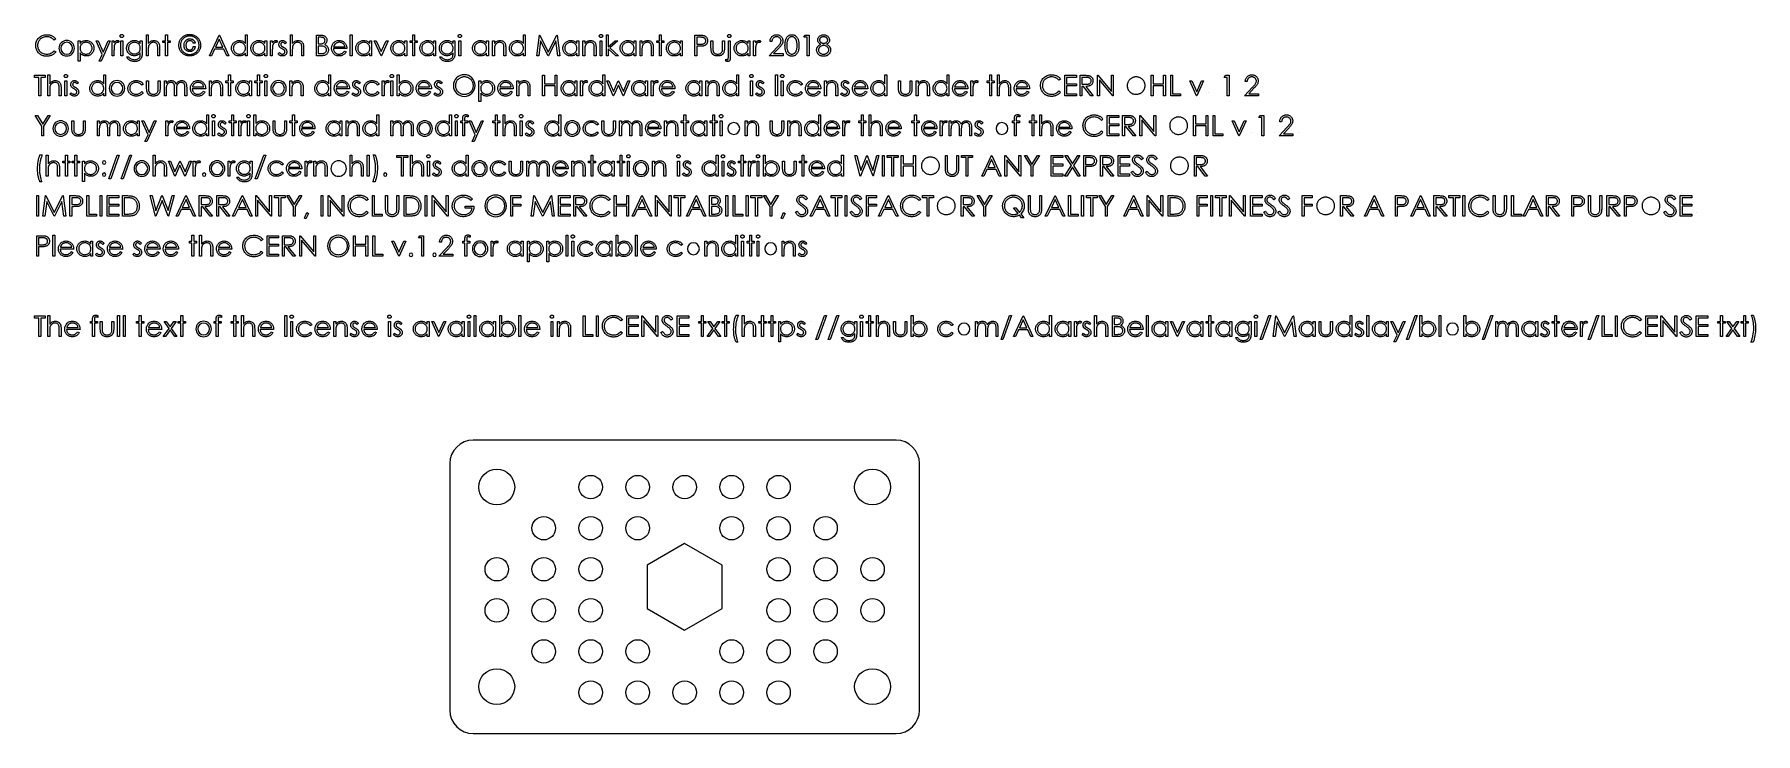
# Model space of a CAD drawing. Header units: millimetres. Extents: x -111 to 182, y -25 to 94.
import ezdxf

# ---------------------------------------------------------------- set-up
doc = ezdxf.new("R2010")
doc.units = ezdxf.units.MM

msp = doc.modelspace()

# ---------------------------------------------------------------- linework, layer by layer
at = {"color": 7, "linetype": 'Continuous'}
for p, q in [((25.73, 91.03), (25.73, 91.03)), ((76.88, 87.25), (76.88, 87.25)), ((89.27, 84.2), (89.27, 84.2)), ((94.61, 84.2), (94.61, 84.2)), ((98.6, 84.2), (98.6, 84.2)), ((8.37, 79.43), (8.37, 79.43)), ((54.05, 79.43), (54.05, 79.43)), ((84.11, 80.42), (84.11, 80.42)), ((96.49, 77.36), (96.49, 77.36)), ((100.49, 77.36), (100.49, 77.36)), ((104.48, 77.36), (104.48, 77.36)), ((41.84, 73.58), (41.84, 73.58)), ((84.24, 73.58), (84.24, 73.58)), ((-58.94, 72.28), (-58.94, 72.28)), ((44.53, 66.75), (44.53, 66.75)), ((109.15, 66.75), (109.15, 66.75)), ((164.56, 66.75), (164.56, 66.75)), ((172.42, 63.7), (172.42, 63.7)), ((1.5, 58.93), (1.5, 58.93)), ((14.65, 58.93), (14.65, 58.93)), ((21.56, 45.26), (21.56, 45.26)), ((47.58, 45.26), (47.58, 45.26)), ((130.78, 45.26), (130.78, 45.26)), ((1.59, 43.2), (1.59, 43.2)), ((21.56, 43.2), (21.56, 43.2)), ((42.24, 43.2), (42.24, 43.2)), ((175.15, 43.2), (175.15, 43.2))]:
    msp.add_line(p, q, dxfattribs=at)
at = {"color": 7, "linetype": 'Continuous', "lineweight": 15}
for p, q in [((36, 25), (-36, 25)), ((-40, 21), (-40, -21)), ((40, -21), (40, 21)), ((0, 7.37), (-6.38, 3.68)), ((6.38, 3.68), (0, 7.37)), ((-6.38, 3.68), (-6.38, -3.68)), ((6.38, -3.68), (6.38, 3.68)), ((-6.38, -3.68), (0, -7.37)), ((0, -7.37), (6.38, -3.68)), ((-36, -25), (36, -25))]:
    msp.add_line(p, q, dxfattribs=at)
at = {"color": 7, "linetype": 'Continuous', "flags": 128}
for points in [[(-107.11, 93.35), (-107.39, 93.14), (-107.39, 93.14), (-107.45, 93.21), (-107.51, 93.27), (-107.57, 93.34), (-107.64, 93.39), (-107.71, 93.44), (-107.79, 93.49), (-107.86, 93.54), (-107.94, 93.57), (-108.11, 93.64), (-108.29, 93.69), (-108.47, 93.71), (-108.66, 93.72), (-108.66, 93.72), (-108.76, 93.72), (-108.87, 93.71), (-108.97, 93.7), (-109.07, 93.67), (-109.17, 93.65), (-109.26, 93.61), (-109.35, 93.57), (-109.45, 93.52), (-109.54, 93.47), (-109.62, 93.42), (-109.7, 93.36), (-109.77, 93.29), (-109.84, 93.22), (-109.9, 93.15), (-109.96, 93.07), (-110.01, 92.99), (-110.06, 92.91), (-110.1, 92.82), (-110.13, 92.73), (-110.16, 92.64), (-110.18, 92.54), (-110.2, 92.44), (-110.21, 92.34), (-110.21, 92.24), (-110.21, 92.24), (-110.2, 92.08), (-110.18, 91.94), (-110.15, 91.79), (-110.1, 91.66), (-110.03, 91.53), (-109.96, 91.41), (-109.87, 91.29), (-109.76, 91.18), (-109.65, 91.09), (-109.52, 91), (-109.39, 90.93), (-109.26, 90.87), (-109.11, 90.82), (-108.96, 90.79), (-108.8, 90.77), (-108.64, 90.76), (-108.64, 90.76), (-108.45, 90.77), (-108.28, 90.8), (-108.11, 90.84), (-107.95, 90.91), (-107.8, 90.99), (-107.65, 91.09), (-107.52, 91.21), (-107.39, 91.34), (-107.39, 91.34), (-107.11, 91.14), (-107.11, 91.14), (-107.18, 91.05), (-107.25, 90.97), (-107.33, 90.9), (-107.41, 90.83), (-107.49, 90.76), (-107.58, 90.7), (-107.67, 90.64), (-107.76, 90.59), (-107.86, 90.55), (-107.96, 90.51), (-108.07, 90.48), (-108.18, 90.45), (-108.29, 90.43), (-108.4, 90.41), (-108.52, 90.41), (-108.63, 90.4), (-108.63, 90.4), (-108.75, 90.4), (-108.86, 90.41), (-108.96, 90.42), (-109.07, 90.44), (-109.17, 90.46), (-109.27, 90.49), (-109.36, 90.52), (-109.45, 90.56), (-109.54, 90.6), (-109.63, 90.64), (-109.71, 90.69), (-109.79, 90.75), (-109.87, 90.81), (-109.94, 90.87), (-110.01, 90.94), (-110.08, 91.01), (-110.08, 91.01), (-110.18, 91.15), (-110.27, 91.29), (-110.35, 91.43), (-110.41, 91.59), (-110.46, 91.74), (-110.49, 91.91), (-110.52, 92.08), (-110.52, 92.26), (-110.52, 92.26), (-110.51, 92.45), (-110.49, 92.63), (-110.45, 92.81), (-110.39, 92.97), (-110.31, 93.13), (-110.22, 93.28), (-110.11, 93.42), (-109.99, 93.56), (-109.85, 93.68), (-109.7, 93.79), (-109.54, 93.88), (-109.38, 93.95), (-109.21, 94.01), (-109.03, 94.05), (-108.84, 94.07), (-108.64, 94.08), (-108.64, 94.08), (-108.52, 94.08), (-108.4, 94.07), (-108.29, 94.05), (-108.18, 94.03), (-108.07, 94.01), (-107.96, 93.97), (-107.86, 93.93), (-107.76, 93.89), (-107.66, 93.84), (-107.57, 93.78), (-107.48, 93.72), (-107.4, 93.66), (-107.32, 93.59), (-107.25, 93.51), (-107.18, 93.43), (-107.11, 93.35)], [(-95.87, 94.13), (-95.81, 94.12), (-95.76, 94.11), (-95.71, 94.08), (-95.67, 94.05), (-95.63, 94.01), (-95.6, 93.96), (-95.59, 93.91), (-95.58, 93.86), (-95.58, 93.86), (-95.59, 93.8), (-95.6, 93.75), (-95.63, 93.71), (-95.67, 93.67), (-95.71, 93.63), (-95.76, 93.61), (-95.81, 93.59), (-95.87, 93.59), (-95.87, 93.59), (-95.93, 93.59), (-95.98, 93.61), (-96.03, 93.63), (-96.08, 93.67), (-96.12, 93.71), (-96.14, 93.75), (-96.16, 93.8), (-96.16, 93.86), (-96.16, 93.86), (-96.16, 93.91), (-96.14, 93.96), (-96.12, 94.01), (-96.08, 94.05), (-96.03, 94.08), (-95.98, 94.11), (-95.93, 94.12), (-95.87, 94.13)], [(-91.68, 94.08), (-91.36, 94.08), (-91.36, 94.08), (-91.36, 92.57), (-91.36, 92.57), (-91.26, 92.69), (-91.15, 92.8), (-91.04, 92.89), (-90.92, 92.96), (-90.79, 93.02), (-90.66, 93.06), (-90.53, 93.09), (-90.39, 93.09), (-90.39, 93.09), (-90.25, 93.09), (-90.11, 93.06), (-89.99, 93.01), (-89.87, 92.95), (-89.77, 92.87), (-89.68, 92.78), (-89.6, 92.68), (-89.54, 92.56), (-89.51, 92.5), (-89.49, 92.42), (-89.47, 92.34), (-89.46, 92.25), (-89.45, 92.15), (-89.44, 92.04), (-89.43, 91.92), (-89.43, 91.8), (-89.43, 91.8), (-89.43, 90.49), (-89.43, 90.49), (-89.75, 90.49), (-89.75, 90.49), (-89.75, 91.7), (-89.75, 91.7), (-89.75, 91.8), (-89.75, 91.9), (-89.75, 91.98), (-89.76, 92.06), (-89.76, 92.13), (-89.77, 92.19), (-89.77, 92.24), (-89.78, 92.28), (-89.78, 92.28), (-89.82, 92.4), (-89.87, 92.5), (-89.93, 92.58), (-90.01, 92.65), (-90.1, 92.71), (-90.2, 92.75), (-90.32, 92.77), (-90.44, 92.78), (-90.44, 92.78), (-90.52, 92.78), (-90.59, 92.77), (-90.67, 92.75), (-90.74, 92.73), (-90.8, 92.7), (-90.87, 92.67), (-90.93, 92.63), (-90.99, 92.59), (-91.05, 92.54), (-91.1, 92.48), (-91.15, 92.43), (-91.2, 92.37), (-91.23, 92.31), (-91.26, 92.24), (-91.29, 92.17), (-91.31, 92.1), (-91.31, 92.1), (-91.32, 92.05), (-91.33, 91.99), (-91.34, 91.92), (-91.35, 91.84), (-91.36, 91.75), (-91.36, 91.65), (-91.36, 91.54), (-91.36, 91.42), (-91.36, 91.42), (-91.36, 90.49), (-91.36, 90.49), (-91.68, 90.49), (-91.68, 90.49), (-91.68, 94.08)], [(-88.4, 94.08), (-88.09, 94.08), (-88.09, 94.08), (-88.09, 93.05), (-88.09, 93.05), (-87.64, 93.05), (-87.64, 93.05), (-87.64, 92.74), (-87.64, 92.74), (-88.09, 92.74), (-88.09, 92.74), (-88.09, 90.49), (-88.09, 90.49), (-88.4, 90.49), (-88.4, 90.49), (-88.4, 92.74), (-88.4, 92.74), (-88.85, 92.74), (-88.85, 92.74), (-88.85, 93.05), (-88.85, 93.05), (-88.4, 93.05), (-88.4, 93.05), (-88.4, 94.08)], [(-82.43, 92.29), (-82.44, 92.17), (-82.45, 92.05), (-82.47, 91.93), (-82.5, 91.81), (-82.53, 91.7), (-82.57, 91.58), (-82.62, 91.48), (-82.68, 91.37), (-82.75, 91.26), (-82.82, 91.17), (-82.89, 91.07), (-82.98, 90.99), (-83.06, 90.91), (-83.16, 90.83), (-83.26, 90.76), (-83.36, 90.69), (-83.47, 90.64), (-83.58, 90.59), (-83.7, 90.54), (-83.81, 90.51), (-83.93, 90.48), (-84.05, 90.46), (-84.17, 90.45), (-84.29, 90.45), (-84.29, 90.45), (-84.42, 90.45), (-84.54, 90.46), (-84.66, 90.48), (-84.78, 90.51), (-84.89, 90.54), (-85, 90.59), (-85.12, 90.64), (-85.23, 90.69), (-85.33, 90.76), (-85.43, 90.83), (-85.52, 90.91), (-85.61, 90.99), (-85.7, 91.07), (-85.77, 91.17), (-85.84, 91.26), (-85.91, 91.37), (-85.97, 91.48), (-86.02, 91.59), (-86.06, 91.7), (-86.09, 91.81), (-86.12, 91.93), (-86.14, 92.05), (-86.15, 92.17), (-86.16, 92.29), (-86.16, 92.29), (-86.15, 92.41), (-86.14, 92.53), (-86.12, 92.65), (-86.09, 92.76), (-86.06, 92.88), (-86.02, 92.99), (-85.97, 93.1), (-85.91, 93.21), (-85.84, 93.31), (-85.77, 93.41), (-85.7, 93.5), (-85.61, 93.59), (-85.53, 93.67), (-85.43, 93.75), (-85.33, 93.82), (-85.23, 93.88), (-85.12, 93.94), (-85.01, 93.99), (-84.89, 94.03), (-84.78, 94.07), (-84.66, 94.09), (-84.54, 94.11), (-84.42, 94.12), (-84.29, 94.13), (-84.29, 94.13), (-84.17, 94.12), (-84.05, 94.11), (-83.93, 94.09), (-83.81, 94.07), (-83.7, 94.03), (-83.58, 93.99), (-83.47, 93.94), (-83.36, 93.88), (-83.26, 93.82), (-83.16, 93.75), (-83.06, 93.67), (-82.98, 93.59), (-82.89, 93.5), (-82.82, 93.41), (-82.75, 93.31), (-82.68, 93.21), (-82.62, 93.1), (-82.57, 92.99), (-82.53, 92.88), (-82.5, 92.76), (-82.47, 92.65), (-82.45, 92.53), (-82.44, 92.41), (-82.43, 92.29)], [(-82.7, 92.29), (-82.71, 92.39), (-82.72, 92.49), (-82.73, 92.6), (-82.76, 92.69), (-82.79, 92.79), (-82.82, 92.89), (-82.87, 92.98), (-82.91, 93.07), (-82.97, 93.16), (-83.03, 93.24), (-83.1, 93.32), (-83.17, 93.4), (-83.24, 93.47), (-83.32, 93.53), (-83.41, 93.59), (-83.5, 93.65), (-83.59, 93.7), (-83.69, 93.74), (-83.78, 93.77), (-83.88, 93.81), (-83.98, 93.83), (-84.09, 93.84), (-84.19, 93.85), (-84.3, 93.86), (-84.3, 93.86), (-84.4, 93.85), (-84.51, 93.84), (-84.61, 93.83), (-84.71, 93.81), (-84.81, 93.77), (-84.9, 93.74), (-85, 93.7), (-85.09, 93.65), (-85.18, 93.59), (-85.27, 93.53), (-85.35, 93.47), (-85.42, 93.4), (-85.49, 93.32), (-85.56, 93.24), (-85.62, 93.16), (-85.67, 93.07), (-85.72, 92.98), (-85.77, 92.89), (-85.8, 92.79), (-85.83, 92.69), (-85.86, 92.59), (-85.87, 92.49), (-85.88, 92.39), (-85.89, 92.29), (-85.89, 92.29), (-85.88, 92.18), (-85.87, 92.08), (-85.86, 91.98), (-85.83, 91.88), (-85.8, 91.78), (-85.77, 91.69), (-85.72, 91.59), (-85.67, 91.5), (-85.62, 91.41), (-85.56, 91.33), (-85.49, 91.25), (-85.42, 91.18), (-85.35, 91.11), (-85.27, 91.04), (-85.18, 90.98), (-85.09, 90.93), (-85, 90.88), (-84.9, 90.83), (-84.8, 90.8), (-84.71, 90.77), (-84.61, 90.75), (-84.5, 90.73), (-84.4, 90.72), (-84.29, 90.72), (-84.29, 90.72), (-84.19, 90.72), (-84.08, 90.73), (-83.98, 90.75), (-83.88, 90.77), (-83.78, 90.8), (-83.69, 90.83), (-83.59, 90.88), (-83.5, 90.93), (-83.41, 90.98), (-83.32, 91.04), (-83.24, 91.11), (-83.17, 91.18), (-83.1, 91.25), (-83.03, 91.33), (-82.97, 91.41), (-82.91, 91.5), (-82.87, 91.59), (-82.82, 91.69), (-82.79, 91.78), (-82.76, 91.88), (-82.73, 91.98), (-82.72, 92.08), (-82.71, 92.18), (-82.7, 92.29)], [(-79.25, 93.99), (-77.63, 90.49), (-77.63, 90.49), (-77.97, 90.49), (-77.97, 90.49), (-78.49, 91.61), (-78.49, 91.61), (-80.08, 91.61), (-80.08, 91.61), (-80.61, 90.49), (-80.61, 90.49), (-80.95, 90.49), (-80.95, 90.49), (-79.29, 93.99), (-79.29, 93.99), (-79.25, 93.99)], [(-74.49, 94.08), (-74.49, 90.49), (-74.49, 90.49), (-74.8, 90.49), (-74.8, 90.49), (-74.8, 90.93), (-74.8, 90.93), (-74.91, 90.82), (-75.03, 90.72), (-75.15, 90.63), (-75.28, 90.56), (-75.41, 90.51), (-75.55, 90.48), (-75.7, 90.45), (-75.85, 90.45), (-75.85, 90.45), (-75.98, 90.45), (-76.11, 90.47), (-76.24, 90.5), (-76.36, 90.54), (-76.48, 90.6), (-76.59, 90.67), (-76.69, 90.74), (-76.79, 90.84), (-76.88, 90.93), (-76.96, 91.04), (-77.03, 91.15), (-77.09, 91.26), (-77.13, 91.39), (-77.16, 91.51), (-77.18, 91.64), (-77.18, 91.78), (-77.18, 91.78), (-77.18, 91.91), (-77.16, 92.04), (-77.13, 92.16), (-77.08, 92.28), (-77.03, 92.4), (-76.96, 92.51), (-76.88, 92.61), (-76.79, 92.71), (-76.69, 92.8), (-76.58, 92.88), (-76.47, 92.94), (-76.35, 93), (-76.23, 93.04), (-76.11, 93.07), (-75.98, 93.09), (-75.84, 93.09), (-75.84, 93.09), (-75.68, 93.09), (-75.53, 93.06), (-75.39, 93.02), (-75.26, 92.96), (-75.13, 92.88), (-75.02, 92.79), (-74.91, 92.68), (-74.8, 92.56), (-74.8, 92.56), (-74.8, 94.08), (-74.8, 94.08), (-74.49, 94.08)], [(-67.13, 94.08), (-66.82, 94.08), (-66.82, 94.08), (-66.82, 92.57), (-66.82, 92.57), (-66.71, 92.69), (-66.6, 92.8), (-66.49, 92.89), (-66.37, 92.96), (-66.25, 93.02), (-66.12, 93.06), (-65.98, 93.09), (-65.84, 93.09), (-65.84, 93.09), (-65.7, 93.09), (-65.57, 93.06), (-65.44, 93.01), (-65.33, 92.95), (-65.22, 92.87), (-65.13, 92.78), (-65.06, 92.68), (-65, 92.56), (-64.97, 92.5), (-64.95, 92.42), (-64.93, 92.34), (-64.91, 92.25), (-64.9, 92.15), (-64.89, 92.04), (-64.89, 91.92), (-64.89, 91.8), (-64.89, 91.8), (-64.89, 90.49), (-64.89, 90.49), (-65.2, 90.49), (-65.2, 90.49), (-65.2, 91.7), (-65.2, 91.7), (-65.2, 91.8), (-65.2, 91.9), (-65.21, 91.98), (-65.21, 92.06), (-65.22, 92.13), (-65.22, 92.19), (-65.23, 92.24), (-65.24, 92.28), (-65.24, 92.28), (-65.28, 92.4), (-65.33, 92.5), (-65.39, 92.58), (-65.47, 92.65), (-65.56, 92.71), (-65.66, 92.75), (-65.77, 92.77), (-65.9, 92.78), (-65.9, 92.78), (-65.98, 92.78), (-66.05, 92.77), (-66.12, 92.75), (-66.19, 92.73), (-66.26, 92.7), (-66.32, 92.67), (-66.39, 92.63), (-66.45, 92.59), (-66.51, 92.54), (-66.56, 92.48), (-66.61, 92.43), (-66.65, 92.37), (-66.69, 92.31), (-66.72, 92.24), (-66.75, 92.17), (-66.77, 92.1), (-66.77, 92.1), (-66.78, 92.05), (-66.79, 91.99), (-66.8, 91.92), (-66.81, 91.84), (-66.81, 91.75), (-66.81, 91.65), (-66.82, 91.54), (-66.82, 91.42), (-66.82, 91.42), (-66.82, 90.49), (-66.82, 90.49), (-67.13, 90.49), (-67.13, 90.49), (-67.13, 94.08)], [(-62.73, 93.99), (-62.05, 93.99), (-62.05, 93.99), (-61.95, 93.99), (-61.86, 93.99), (-61.77, 93.98), (-61.69, 93.97), (-61.61, 93.95), (-61.54, 93.94), (-61.48, 93.92), (-61.42, 93.89), (-61.31, 93.84), (-61.22, 93.77), (-61.14, 93.68), (-61.07, 93.58), (-61.01, 93.48), (-60.97, 93.37), (-60.95, 93.25), (-60.94, 93.13), (-60.94, 93.13), (-60.95, 93.01), (-60.96, 92.9), (-61, 92.79), (-61.04, 92.69), (-61.1, 92.6), (-61.17, 92.52), (-61.25, 92.45), (-61.34, 92.38), (-61.34, 92.38), (-61.23, 92.33), (-61.12, 92.28), (-61.03, 92.22), (-60.96, 92.16), (-60.89, 92.1), (-60.84, 92.03), (-60.79, 91.95), (-60.75, 91.87), (-60.71, 91.78), (-60.69, 91.68), (-60.67, 91.59), (-60.67, 91.49), (-60.67, 91.49), (-60.67, 91.38), (-60.69, 91.29), (-60.71, 91.19), (-60.75, 91.1), (-60.79, 91.02), (-60.84, 90.93), (-60.9, 90.85), (-60.97, 90.78), (-61.05, 90.71), (-61.14, 90.65), (-61.23, 90.61), (-61.33, 90.56), (-61.43, 90.53), (-61.54, 90.51), (-61.66, 90.5), (-61.79, 90.49), (-61.79, 90.49), (-62.73, 90.49), (-62.73, 90.49), (-62.73, 93.99)], [(-56.95, 94.08), (-56.63, 94.08), (-56.63, 94.08), (-56.63, 90.49), (-56.63, 90.49), (-56.95, 90.49), (-56.95, 90.49), (-56.95, 94.08)], [(-46.31, 94.08), (-46, 94.08), (-46, 94.08), (-46, 93.05), (-46, 93.05), (-45.55, 93.05), (-45.55, 93.05), (-45.55, 92.74), (-45.55, 92.74), (-46, 92.74), (-46, 92.74), (-46, 90.49), (-46, 90.49), (-46.31, 90.49), (-46.31, 90.49), (-46.31, 92.74), (-46.31, 92.74), (-46.76, 92.74), (-46.76, 92.74), (-46.76, 93.05), (-46.76, 93.05), (-46.31, 93.05), (-46.31, 93.05), (-46.31, 94.08)], [(-38.3, 94.13), (-38.24, 94.12), (-38.19, 94.11), (-38.14, 94.08), (-38.1, 94.05), (-38.06, 94.01), (-38.03, 93.96), (-38.02, 93.91), (-38.01, 93.86), (-38.01, 93.86), (-38.02, 93.8), (-38.03, 93.75), (-38.06, 93.71), (-38.1, 93.67), (-38.14, 93.63), (-38.19, 93.61), (-38.24, 93.59), (-38.3, 93.59), (-38.3, 93.59), (-38.36, 93.59), (-38.41, 93.61), (-38.46, 93.63), (-38.51, 93.67), (-38.54, 93.71), (-38.57, 93.75), (-38.59, 93.8), (-38.59, 93.86), (-38.59, 93.86), (-38.59, 93.91), (-38.57, 93.96), (-38.54, 94.01), (-38.51, 94.05), (-38.46, 94.08), (-38.41, 94.11), (-38.36, 94.12), (-38.3, 94.13)], [(-27.15, 94.08), (-27.15, 90.49), (-27.15, 90.49), (-27.46, 90.49), (-27.46, 90.49), (-27.46, 90.93), (-27.46, 90.93), (-27.57, 90.82), (-27.69, 90.72), (-27.81, 90.63), (-27.94, 90.56), (-28.07, 90.51), (-28.21, 90.48), (-28.36, 90.45), (-28.51, 90.45), (-28.51, 90.45), (-28.64, 90.45), (-28.78, 90.47), (-28.9, 90.5), (-29.02, 90.54), (-29.14, 90.6), (-29.25, 90.67), (-29.35, 90.74), (-29.45, 90.84), (-29.54, 90.93), (-29.62, 91.04), (-29.69, 91.15), (-29.75, 91.26), (-29.79, 91.39), (-29.82, 91.51), (-29.84, 91.64), (-29.84, 91.78), (-29.84, 91.78), (-29.84, 91.91), (-29.82, 92.04), (-29.79, 92.16), (-29.74, 92.28), (-29.69, 92.4), (-29.62, 92.51), (-29.54, 92.61), (-29.45, 92.71), (-29.35, 92.8), (-29.24, 92.88), (-29.13, 92.94), (-29.01, 93), (-28.89, 93.04), (-28.77, 93.07), (-28.64, 93.09), (-28.5, 93.09), (-28.5, 93.09), (-28.34, 93.09), (-28.19, 93.06), (-28.05, 93.02), (-27.92, 92.96), (-27.79, 92.88), (-27.68, 92.79), (-27.57, 92.68), (-27.46, 92.56), (-27.46, 92.56), (-27.46, 94.08), (-27.46, 94.08), (-27.15, 94.08)], [(-25.18, 90.49), (-24.71, 93.99), (-24.71, 93.99), (-24.67, 93.99), (-24.67, 93.99), (-23.22, 91.12), (-23.22, 91.12), (-21.78, 93.99), (-21.78, 93.99), (-21.74, 93.99), (-21.74, 93.99), (-21.27, 90.49), (-21.27, 90.49), (-21.59, 90.49), (-21.59, 90.49), (-21.92, 93.01), (-21.92, 93.01), (-23.19, 90.49), (-23.19, 90.49), (-23.26, 90.49), (-23.26, 90.49), (-24.53, 93.02), (-24.53, 93.02), (-24.86, 90.49), (-24.86, 90.49), (-25.18, 90.49)], [(-14.25, 94.13), (-14.19, 94.12), (-14.14, 94.11), (-14.09, 94.08), (-14.04, 94.05), (-14.01, 94.01), (-13.98, 93.96), (-13.96, 93.91), (-13.96, 93.86), (-13.96, 93.86), (-13.96, 93.8), (-13.98, 93.75), (-14.01, 93.71), (-14.04, 93.67), (-14.09, 93.63), (-14.14, 93.61), (-14.19, 93.59), (-14.25, 93.59), (-14.25, 93.59), (-14.31, 93.59), (-14.36, 93.61), (-14.41, 93.63), (-14.46, 93.67), (-14.49, 93.71), (-14.52, 93.75), (-14.54, 93.8), (-14.54, 93.86), (-14.54, 93.86), (-14.54, 93.91), (-14.52, 93.96), (-14.49, 94.01), (-14.46, 94.05), (-14.41, 94.08), (-14.36, 94.11), (-14.31, 94.12), (-14.25, 94.13)], [(-13.33, 94.08), (-13.02, 94.08), (-13.02, 94.08), (-13.02, 92.01), (-13.02, 92.01), (-11.85, 93.05), (-11.85, 93.05), (-11.4, 93.05), (-11.4, 93.05), (-12.75, 91.84), (-12.75, 91.84), (-11.27, 90.49), (-11.27, 90.49), (-11.72, 90.49), (-11.72, 90.49), (-13.02, 91.67), (-13.02, 91.67), (-13.02, 90.49), (-13.02, 90.49), (-13.33, 90.49), (-13.33, 90.49), (-13.33, 94.08)], [(-4.31, 94.08), (-4, 94.08), (-4, 94.08), (-4, 93.05), (-4, 93.05), (-3.55, 93.05), (-3.55, 93.05), (-3.55, 92.74), (-3.55, 92.74), (-4, 92.74), (-4, 92.74), (-4, 90.49), (-4, 90.49), (-4.31, 90.49), (-4.31, 90.49), (-4.31, 92.74), (-4.31, 92.74), (-4.76, 92.74), (-4.76, 92.74), (-4.76, 93.05), (-4.76, 93.05), (-4.31, 93.05), (-4.31, 93.05), (-4.31, 94.08)], [(1.75, 93.99), (2.43, 93.99), (2.43, 93.99), (2.57, 93.99), (2.7, 93.99), (2.82, 93.98), (2.93, 93.98), (3.02, 93.97), (3.1, 93.96), (3.17, 93.95), (3.23, 93.94), (3.23, 93.94), (3.3, 93.92), (3.37, 93.89), (3.44, 93.86), (3.5, 93.83), (3.56, 93.79), (3.61, 93.74), (3.66, 93.69), (3.71, 93.63), (3.76, 93.57), (3.79, 93.51), (3.83, 93.44), (3.85, 93.37), (3.87, 93.3), (3.89, 93.22), (3.9, 93.14), (3.9, 93.05), (3.9, 93.05), (3.9, 92.97), (3.89, 92.89), (3.87, 92.81), (3.85, 92.73), (3.83, 92.66), (3.8, 92.59), (3.76, 92.53), (3.71, 92.47), (3.67, 92.42), (3.61, 92.37), (3.56, 92.32), (3.49, 92.28), (3.43, 92.25), (3.36, 92.21), (3.28, 92.19), (3.2, 92.17), (3.2, 92.17), (3.14, 92.15), (3.06, 92.14), (2.97, 92.13), (2.86, 92.12), (2.74, 92.12), (2.61, 92.11), (2.47, 92.11), (2.31, 92.11), (2.31, 92.11), (2.06, 92.11), (2.06, 92.11), (2.06, 90.49), (2.06, 90.49), (1.75, 90.49), (1.75, 90.49), (1.75, 93.99)], [(7.6, 94.13), (7.66, 94.12), (7.72, 94.11), (7.76, 94.08), (7.81, 94.05), (7.85, 94.01), (7.87, 93.96), (7.89, 93.91), (7.89, 93.86), (7.89, 93.86), (7.89, 93.8), (7.87, 93.75), (7.85, 93.71), (7.81, 93.67), (7.76, 93.63), (7.72, 93.61), (7.66, 93.59), (7.6, 93.59), (7.6, 93.59), (7.54, 93.59), (7.49, 93.61), (7.44, 93.63), (7.4, 93.67), (7.36, 93.71), (7.33, 93.75), (7.32, 93.8), (7.31, 93.86), (7.31, 93.86), (7.32, 93.91), (7.33, 93.96), (7.36, 94.01), (7.4, 94.05), (7.44, 94.08), (7.49, 94.11), (7.54, 94.12), (7.6, 94.13)], [(14.85, 92.92), (14.54, 92.92), (14.54, 92.92), (14.54, 93.04), (14.56, 93.16), (14.59, 93.27), (14.63, 93.38), (14.67, 93.48), (14.73, 93.58), (14.8, 93.67), (14.87, 93.75), (14.96, 93.83), (15.05, 93.9), (15.14, 93.95), (15.24, 94), (15.34, 94.04), (15.45, 94.06), (15.56, 94.08), (15.68, 94.08), (15.68, 94.08), (15.79, 94.08), (15.9, 94.06), (16.01, 94.04), (16.1, 94), (16.2, 93.96), (16.28, 93.91), (16.37, 93.85), (16.44, 93.77), (16.51, 93.69), (16.57, 93.61), (16.62, 93.52), (16.66, 93.43), (16.69, 93.34), (16.72, 93.24), (16.73, 93.15), (16.73, 93.04), (16.73, 93.04), (16.72, 92.9), (16.7, 92.75), (16.65, 92.62), (16.59, 92.49), (16.55, 92.42), (16.5, 92.35), (16.44, 92.27), (16.38, 92.18), (16.3, 92.09), (16.22, 92), (16.13, 91.89), (16.03, 91.79), (16.03, 91.79), (15.15, 90.85), (15.15, 90.85), (16.78, 90.85), (16.78, 90.85), (16.78, 90.49), (16.78, 90.49), (14.4, 90.49), (14.4, 90.49), (15.76, 91.94), (15.76, 91.94), (15.86, 92.04), (15.95, 92.14), (16.03, 92.23), (16.1, 92.31), (16.16, 92.39), (16.22, 92.46), (16.26, 92.52), (16.3, 92.58), (16.35, 92.68), (16.39, 92.79), (16.41, 92.9), (16.42, 93.01), (16.42, 93.01), (16.42, 93.09), (16.41, 93.15), (16.39, 93.22), (16.37, 93.28), (16.33, 93.35), (16.3, 93.4), (16.25, 93.46), (16.2, 93.51), (16.14, 93.56), (16.08, 93.61), (16.02, 93.64), (15.96, 93.67), (15.89, 93.69), (15.81, 93.71), (15.74, 93.72), (15.66, 93.72), (15.66, 93.72), (15.58, 93.72), (15.5, 93.71), (15.43, 93.69), (15.35, 93.67), (15.29, 93.64), (15.22, 93.6), (15.16, 93.56), (15.1, 93.51), (15.05, 93.46), (15, 93.39), (14.96, 93.33), (14.93, 93.26), (14.9, 93.18), (14.88, 93.1), (14.86, 93.01), (14.85, 92.92)], [(17.09, 92.24), (17.1, 92.41), (17.1, 92.57), (17.11, 92.72), (17.13, 92.86), (17.15, 92.98), (17.18, 93.1), (17.21, 93.21), (17.24, 93.31), (17.28, 93.4), (17.32, 93.49), (17.37, 93.57), (17.42, 93.65), (17.47, 93.71), (17.53, 93.78), (17.59, 93.83), (17.66, 93.89), (17.73, 93.93), (17.8, 93.97), (17.87, 94.01), (17.95, 94.03), (18.02, 94.05), (18.1, 94.07), (18.18, 94.08), (18.26, 94.08), (18.26, 94.08), (18.35, 94.08), (18.43, 94.07), (18.51, 94.05), (18.59, 94.03), (18.66, 94.01), (18.74, 93.97), (18.81, 93.93), (18.88, 93.89), (18.94, 93.83), (19.01, 93.77), (19.07, 93.71), (19.12, 93.64), (19.18, 93.56), (19.22, 93.48), (19.27, 93.39), (19.31, 93.3), (19.35, 93.19), (19.38, 93.08), (19.41, 92.96), (19.43, 92.84), (19.45, 92.7), (19.46, 92.56), (19.47, 92.4), (19.47, 92.24), (19.47, 92.24), (19.47, 92.08), (19.46, 91.93), (19.45, 91.78), (19.43, 91.65), (19.41, 91.52), (19.38, 91.4), (19.35, 91.29), (19.31, 91.19), (19.27, 91.1), (19.23, 91.01), (19.18, 90.92), (19.13, 90.85), (19.07, 90.78), (19.01, 90.71), (18.95, 90.65), (18.88, 90.6), (18.81, 90.55), (18.74, 90.51), (18.66, 90.48), (18.59, 90.45), (18.51, 90.43), (18.43, 90.42), (18.35, 90.41), (18.26, 90.4), (18.26, 90.4), (18.18, 90.41), (18.1, 90.41), (18.02, 90.43), (17.95, 90.45), (17.87, 90.48), (17.8, 90.51), (17.73, 90.55), (17.66, 90.6), (17.6, 90.65), (17.53, 90.7), (17.48, 90.77), (17.42, 90.84), (17.37, 90.91), (17.33, 90.99), (17.28, 91.08), (17.24, 91.17), (17.21, 91.27), (17.18, 91.38), (17.15, 91.5), (17.13, 91.63), (17.11, 91.77), (17.1, 91.92), (17.1, 92.07), (17.09, 92.24)], [(20.53, 93.99), (21.18, 93.99), (21.18, 93.99), (21.18, 90.49), (21.18, 90.49), (20.86, 90.49), (20.86, 90.49), (20.86, 93.63), (20.86, 93.63), (20.32, 93.63), (20.32, 93.63), (20.53, 93.99)], [(24.18, 92.44), (24.26, 92.4), (24.34, 92.35), (24.42, 92.3), (24.48, 92.25), (24.55, 92.2), (24.6, 92.14), (24.65, 92.09), (24.69, 92.03), (24.73, 91.98), (24.76, 91.91), (24.79, 91.85), (24.82, 91.79), (24.83, 91.72), (24.85, 91.65), (24.85, 91.58), (24.86, 91.51), (24.86, 91.51), (24.85, 91.41), (24.84, 91.31), (24.82, 91.22), (24.79, 91.13), (24.75, 91.04), (24.71, 90.95), (24.65, 90.87), (24.59, 90.79), (24.59, 90.79), (24.51, 90.7), (24.41, 90.62), (24.31, 90.55), (24.2, 90.5), (24.08, 90.46), (23.95, 90.43), (23.81, 90.41), (23.66, 90.4), (23.66, 90.4), (23.52, 90.41), (23.39, 90.42), (23.26, 90.45), (23.15, 90.49), (23.04, 90.53), (22.95, 90.59), (22.86, 90.66), (22.78, 90.74), (22.71, 90.83), (22.65, 90.91), (22.6, 91), (22.55, 91.09), (22.52, 91.19), (22.5, 91.28), (22.48, 91.38), (22.48, 91.48), (22.48, 91.48), (22.48, 91.56), (22.49, 91.63), (22.5, 91.7), (22.52, 91.77), (22.54, 91.83), (22.57, 91.9), (22.6, 91.96), (22.64, 92.02), (22.68, 92.08), (22.73, 92.13), (22.79, 92.19), (22.85, 92.24), (22.92, 92.3), (23, 92.35), (23.08, 92.4), (23.17, 92.44), (23.17, 92.44), (23.05, 92.51), (22.94, 92.59), (22.86, 92.67), (22.78, 92.77), (22.73, 92.87), (22.69, 92.97), (22.66, 93.07), (22.66, 93.18), (22.66, 93.18), (22.67, 93.3), (22.69, 93.41), (22.73, 93.51), (22.79, 93.62), (22.87, 93.72), (22.95, 93.81), (23.05, 93.89), (23.17, 93.96), (23.29, 94.01), (23.42, 94.05), (23.55, 94.07), (23.68, 94.08), (23.68, 94.08), (23.82, 94.07), (23.94, 94.05), (24.07, 94.01), (24.18, 93.96), (24.29, 93.89), (24.39, 93.81), (24.47, 93.72), (24.55, 93.62), (24.6, 93.51), (24.64, 93.4), (24.67, 93.29), (24.68, 93.17), (24.68, 93.17), (24.67, 93.06), (24.65, 92.95), (24.61, 92.85), (24.55, 92.76), (24.48, 92.67), (24.4, 92.59), (24.3, 92.51), (24.18, 92.44)], [(-103.3, 93.05), (-102.98, 93.05), (-102.98, 93.05), (-102.98, 92.58), (-102.98, 92.58), (-102.88, 92.7), (-102.77, 92.81), (-102.65, 92.9), (-102.53, 92.97), (-102.39, 93.02), (-102.25, 93.06), (-102.11, 93.09), (-101.95, 93.09), (-101.95, 93.09), (-101.81, 93.09), (-101.68, 93.07), (-101.56, 93.04), (-101.44, 93), (-101.32, 92.94), (-101.21, 92.88), (-101.1, 92.8), (-101, 92.71), (-100.91, 92.61), (-100.83, 92.51), (-100.76, 92.4), (-100.7, 92.28), (-100.66, 92.16), (-100.63, 92.04), (-100.61, 91.91), (-100.61, 91.78), (-100.61, 91.78), (-100.61, 91.64), (-100.63, 91.51), (-100.66, 91.39), (-100.7, 91.26), (-100.76, 91.15), (-100.83, 91.04), (-100.91, 90.93), (-101, 90.84), (-101.1, 90.74), (-101.2, 90.67), (-101.31, 90.6), (-101.43, 90.54), (-101.55, 90.5), (-101.67, 90.47), (-101.81, 90.45), (-101.94, 90.45), (-101.94, 90.45), (-102.09, 90.46), (-102.24, 90.48), (-102.38, 90.52), (-102.51, 90.58), (-102.64, 90.65), (-102.76, 90.73), (-102.88, 90.84), (-102.98, 90.96), (-102.98, 90.96), (-102.98, 89.55), (-102.98, 89.55), (-103.3, 89.55), (-103.3, 89.55), (-103.3, 93.05)], [(-101.95, 92.78), (-102.06, 92.78), (-102.16, 92.76), (-102.26, 92.74), (-102.35, 92.71), (-102.44, 92.67), (-102.53, 92.62), (-102.61, 92.56), (-102.69, 92.49), (-102.76, 92.41), (-102.82, 92.34), (-102.87, 92.25), (-102.91, 92.16), (-102.94, 92.07), (-102.96, 91.97), (-102.98, 91.87), (-102.98, 91.77), (-102.98, 91.77), (-102.98, 91.63), (-102.95, 91.5), (-102.91, 91.37), (-102.85, 91.25), (-102.78, 91.15), (-102.69, 91.05), (-102.59, 90.97), (-102.47, 90.89), (-102.35, 90.84), (-102.22, 90.79), (-102.08, 90.77), (-101.95, 90.76), (-101.95, 90.76), (-101.82, 90.77), (-101.69, 90.8), (-101.56, 90.84), (-101.44, 90.9), (-101.33, 90.97), (-101.23, 91.06), (-101.14, 91.16), (-101.06, 91.27), (-101, 91.39), (-100.95, 91.52), (-100.93, 91.64), (-100.92, 91.77), (-100.92, 91.77), (-100.93, 91.91), (-100.95, 92.03), (-101, 92.16), (-101.06, 92.28), (-101.14, 92.39), (-101.22, 92.49), (-101.32, 92.58), (-101.44, 92.65), (-101.56, 92.71), (-101.68, 92.75), (-101.82, 92.77), (-101.95, 92.78)], [(-100.25, 93.05), (-99.91, 93.05), (-99.91, 93.05), (-99.04, 91.09), (-99.04, 91.09), (-98.16, 93.05), (-98.16, 93.05), (-97.82, 93.05), (-97.82, 93.05), (-99.39, 89.55), (-99.39, 89.55), (-99.73, 89.55), (-99.73, 89.55), (-99.21, 90.71), (-99.21, 90.71), (-100.25, 93.05)], [(-97.51, 93.05), (-97.2, 93.05), (-97.2, 93.05), (-97.2, 92.67), (-97.2, 92.67), (-97.12, 92.78), (-97.05, 92.87), (-96.98, 92.94), (-96.9, 93), (-96.82, 93.04), (-96.74, 93.07), (-96.66, 93.09), (-96.57, 93.09), (-96.57, 93.09), (-96.51, 93.09), (-96.44, 93.07), (-96.37, 93.05), (-96.3, 93.01), (-96.3, 93.01), (-96.47, 92.74), (-96.47, 92.74), (-96.52, 92.75), (-96.56, 92.77), (-96.6, 92.78), (-96.63, 92.78), (-96.63, 92.78), (-96.71, 92.77), (-96.78, 92.75), (-96.85, 92.71), (-96.92, 92.65), (-96.96, 92.61), (-96.99, 92.57), (-97.02, 92.52), (-97.05, 92.48), (-97.07, 92.42), (-97.1, 92.36), (-97.12, 92.3), (-97.14, 92.23), (-97.14, 92.23), (-97.15, 92.17), (-97.16, 92.09), (-97.17, 92), (-97.18, 91.9), (-97.19, 91.79), (-97.19, 91.65), (-97.19, 91.51), (-97.2, 91.35), (-97.2, 91.35), (-97.2, 90.49), (-97.2, 90.49), (-97.51, 90.49), (-97.51, 90.49), (-97.51, 93.05)], [(-96.03, 93.05), (-95.71, 93.05), (-95.71, 93.05), (-95.71, 90.49), (-95.71, 90.49), (-96.03, 90.49), (-96.03, 90.49), (-96.03, 93.05)], [(-92.71, 93.05), (-92.39, 93.05), (-92.39, 93.05), (-92.39, 91.02), (-92.39, 91.02), (-92.4, 90.89), (-92.4, 90.77), (-92.41, 90.66), (-92.42, 90.56), (-92.43, 90.46), (-92.45, 90.38), (-92.47, 90.3), (-92.49, 90.24), (-92.49, 90.24), (-92.52, 90.15), (-92.56, 90.07), (-92.61, 90), (-92.66, 89.93), (-92.72, 89.86), (-92.78, 89.8), (-92.85, 89.74), (-92.93, 89.69), (-93.01, 89.65), (-93.1, 89.61), (-93.19, 89.58), (-93.28, 89.55), (-93.38, 89.53), (-93.48, 89.52), (-93.58, 89.51), (-93.69, 89.51), (-93.69, 89.51), (-93.85, 89.51), (-94, 89.53), (-94.14, 89.56), (-94.28, 89.6), (-94.4, 89.65), (-94.51, 89.71), (-94.61, 89.78), (-94.7, 89.85), (-94.78, 89.94), (-94.85, 90.04), (-94.93, 90.17), (-95, 90.31), (-95, 90.31), (-94.68, 90.31), (-94.68, 90.31), (-94.6, 90.2), (-94.51, 90.09), (-94.41, 90.01), (-94.3, 89.94), (-94.18, 89.89), (-94.04, 89.85), (-93.89, 89.83), (-93.72, 89.82), (-93.72, 89.82), (-93.56, 89.83), (-93.41, 89.85), (-93.27, 89.89), (-93.14, 89.94), (-93.03, 90), (-92.94, 90.08), (-92.87, 90.16), (-92.81, 90.24), (-92.78, 90.29), (-92.76, 90.35), (-92.75, 90.42), (-92.73, 90.49), (-92.72, 90.57), (-92.71, 90.65), (-92.71, 90.75), (-92.71, 90.85), (-92.71, 90.85), (-92.71, 90.98), (-92.71, 90.98), (-92.81, 90.87), (-92.91, 90.77), (-93.03, 90.69), (-93.16, 90.62), (-93.3, 90.56), (-93.44, 90.52), (-93.58, 90.5), (-93.73, 90.49), (-93.73, 90.49), (-93.82, 90.5), (-93.9, 90.5), (-93.99, 90.52), (-94.07, 90.54), (-94.15, 90.56), (-94.24, 90.59), (-94.32, 90.63), (-94.39, 90.67), (-94.47, 90.71), (-94.54, 90.76), (-94.61, 90.81), (-94.67, 90.87), (-94.73, 90.93), (-94.78, 90.99), (-94.83, 91.06), (-94.87, 91.13), (-94.91, 91.21), (-94.95, 91.28), (-94.98, 91.36), (-95, 91.44), (-95.02, 91.52), (-95.03, 91.61), (-95.04, 91.69), (-95.04, 91.78), (-95.04, 91.78), (-95.04, 91.87), (-95.03, 91.95), (-95.02, 92.04), (-95, 92.12), (-94.97, 92.2), (-94.94, 92.28), (-94.91, 92.36), (-94.87, 92.44), (-94.82, 92.51), (-94.77, 92.58), (-94.71, 92.65), (-94.66, 92.71), (-94.59, 92.77), (-94.52, 92.82), (-94.45, 92.87), (-94.38, 92.92), (-94.3, 92.96), (-94.22, 93), (-94.14, 93.03), (-94.06, 93.05), (-93.98, 93.07), (-93.89, 93.08), (-93.81, 93.09), (-93.72, 93.09), (-93.72, 93.09), (-93.58, 93.09), (-93.44, 93.07), (-93.31, 93.03), (-93.19, 92.99), (-93.06, 92.92), (-92.94, 92.84), (-92.82, 92.73), (-92.71, 92.6), (-92.71, 92.6), (-92.71, 93.05)], [(-93.7, 92.78), (-93.83, 92.77), (-93.97, 92.75), (-94.09, 92.71), (-94.21, 92.65), (-94.33, 92.57), (-94.43, 92.49), (-94.52, 92.39), (-94.59, 92.28), (-94.65, 92.16), (-94.69, 92.03), (-94.72, 91.9), (-94.73, 91.77), (-94.73, 91.77), (-94.72, 91.67), (-94.71, 91.57), (-94.69, 91.47), (-94.66, 91.39), (-94.62, 91.3), (-94.57, 91.22), (-94.51, 91.15), (-94.45, 91.08), (-94.37, 91.01), (-94.29, 90.96), (-94.21, 90.91), (-94.12, 90.87), (-94.03, 90.84), (-93.93, 90.82), (-93.82, 90.81), (-93.71, 90.81), (-93.71, 90.81), (-93.6, 90.81), (-93.5, 90.82), (-93.4, 90.84), (-93.3, 90.87), (-93.22, 90.91), (-93.13, 90.96), (-93.06, 91.01), (-92.98, 91.08), (-92.92, 91.15), (-92.86, 91.22), (-92.82, 91.3), (-92.78, 91.39), (-92.75, 91.48), (-92.73, 91.58), (-92.71, 91.68), (-92.71, 91.79), (-92.71, 91.79), (-92.72, 91.92), (-92.74, 92.06), (-92.78, 92.18), (-92.84, 92.3), (-92.91, 92.4), (-92.99, 92.5), (-93.08, 92.58), (-93.19, 92.65), (-93.31, 92.71), (-93.44, 92.75), (-93.56, 92.77), (-93.7, 92.78)], [(-83.37, 92.65), (-83.69, 92.65), (-83.69, 92.65), (-83.72, 92.74), (-83.76, 92.82), (-83.82, 92.89), (-83.88, 92.95), (-83.96, 92.99), (-84.05, 93.02), (-84.15, 93.04), (-84.26, 93.05), (-84.26, 93.05), (-84.34, 93.05), (-84.41, 93.04), (-84.48, 93.02), (-84.54, 93), (-84.6, 92.97), (-84.66, 92.94), (-84.71, 92.9), (-84.76, 92.85), (-84.8, 92.79), (-84.84, 92.73), (-84.87, 92.67), (-84.9, 92.6), (-84.92, 92.52), (-84.93, 92.44), (-84.94, 92.35), (-84.95, 92.26), (-84.95, 92.26), (-84.94, 92.17), (-84.93, 92.08), (-84.92, 92), (-84.9, 91.92), (-84.88, 91.85), (-84.84, 91.79), (-84.81, 91.73), (-84.77, 91.68), (-84.72, 91.63), (-84.67, 91.59), (-84.61, 91.56), (-84.56, 91.53), (-84.5, 91.51), (-84.43, 91.49), (-84.37, 91.48), (-84.3, 91.48), (-84.3, 91.48), (-84.24, 91.48), (-84.18, 91.49), (-84.12, 91.5), (-84.07, 91.52), (-84.02, 91.54), (-83.98, 91.56), (-83.93, 91.59), (-83.89, 91.63), (-83.85, 91.66), (-83.82, 91.71), (-83.79, 91.76), (-83.76, 91.81), (-83.74, 91.86), (-83.72, 91.93), (-83.7, 91.99), (-83.69, 92.06), (-83.69, 92.06), (-83.37, 92.06), (-83.37, 92.06), (-83.39, 91.97), (-83.41, 91.88), (-83.44, 91.79), (-83.47, 91.71), (-83.51, 91.64), (-83.56, 91.57), (-83.61, 91.5), (-83.67, 91.44), (-83.73, 91.39), (-83.8, 91.34), (-83.87, 91.3), (-83.94, 91.27), (-84.02, 91.24), (-84.1, 91.22), (-84.19, 91.21), (-84.28, 91.21), (-84.28, 91.21), (-84.39, 91.21), (-84.49, 91.23), (-84.59, 91.25), (-84.68, 91.28), (-84.77, 91.32), (-84.85, 91.37), (-84.92, 91.42), (-84.99, 91.49), (-85.05, 91.56), (-85.11, 91.64), (-85.16, 91.73), (-85.19, 91.82), (-85.22, 91.92), (-85.24, 92.03), (-85.26, 92.14), (-85.26, 92.26), (-85.26, 92.26), (-85.26, 92.39), (-85.24, 92.51), (-85.22, 92.62), (-85.19, 92.73), (-85.15, 92.82), (-85.1, 92.91), (-85.05, 93), (-84.98, 93.07), (-84.91, 93.14), (-84.83, 93.2), (-84.75, 93.25), (-84.66, 93.29), (-84.57, 93.32), (-84.48, 93.35), (-84.38, 93.36), (-84.27, 93.36), (-84.27, 93.36), (-84.18, 93.36), (-84.09, 93.35), (-84, 93.34), (-83.92, 93.32), (-83.84, 93.29), (-83.77, 93.25), (-83.7, 93.21), (-83.64, 93.17), (-83.58, 93.12), (-83.54, 93.06), (-83.49, 93), (-83.46, 92.94), (-83.43, 92.87), (-83.4, 92.8), (-83.39, 92.73), (-83.37, 92.65)], [(-79.27, 93.31), (-79.91, 91.97), (-79.91, 91.97), (-78.66, 91.97), (-78.66, 91.97), (-79.27, 93.31)], [(-75.84, 92.78), (-75.97, 92.77), (-76.1, 92.75), (-76.23, 92.71), (-76.35, 92.65), (-76.46, 92.58), (-76.56, 92.49), (-76.65, 92.39), (-76.73, 92.28), (-76.79, 92.16), (-76.83, 92.03), (-76.86, 91.91), (-76.87, 91.77), (-76.87, 91.77), (-76.86, 91.64), (-76.83, 91.52), (-76.79, 91.39), (-76.73, 91.27), (-76.65, 91.16), (-76.56, 91.06), (-76.46, 90.97), (-76.35, 90.9), (-76.23, 90.84), (-76.1, 90.8), (-75.97, 90.77), (-75.84, 90.76), (-75.84, 90.76), (-75.7, 90.77), (-75.57, 90.79), (-75.44, 90.84), (-75.32, 90.89), (-75.2, 90.97), (-75.1, 91.05), (-75.01, 91.15), (-74.94, 91.25), (-74.88, 91.37), (-74.84, 91.5), (-74.81, 91.63), (-74.8, 91.77), (-74.8, 91.77), (-74.81, 91.87), (-74.82, 91.97), (-74.85, 92.07), (-74.88, 92.16), (-74.92, 92.25), (-74.97, 92.34), (-75.03, 92.41), (-75.1, 92.49), (-75.18, 92.56), (-75.26, 92.62), (-75.34, 92.67), (-75.43, 92.71), (-75.53, 92.74), (-75.63, 92.76), (-75.73, 92.78), (-75.84, 92.78)], [(-71.17, 93.05), (-71.17, 90.49), (-71.17, 90.49), (-71.48, 90.49), (-71.48, 90.49), (-71.48, 90.93), (-71.48, 90.93), (-71.59, 90.82), (-71.71, 90.72), (-71.83, 90.63), (-71.96, 90.56), (-72.09, 90.51), (-72.23, 90.48), (-72.38, 90.45), (-72.53, 90.45), (-72.53, 90.45), (-72.66, 90.45), (-72.79, 90.47), (-72.92, 90.5), (-73.04, 90.54), (-73.16, 90.6), (-73.27, 90.67), (-73.37, 90.74), (-73.47, 90.84), (-73.56, 90.93), (-73.64, 91.04), (-73.71, 91.15), (-73.76, 91.26), (-73.81, 91.39), (-73.84, 91.51), (-73.86, 91.64), (-73.86, 91.78), (-73.86, 91.78), (-73.86, 91.91), (-73.84, 92.04), (-73.81, 92.16), (-73.76, 92.28), (-73.71, 92.4), (-73.64, 92.51), (-73.56, 92.61), (-73.47, 92.71), (-73.37, 92.8), (-73.26, 92.88), (-73.15, 92.94), (-73.03, 93), (-72.91, 93.04), (-72.79, 93.07), (-72.65, 93.09), (-72.52, 93.09), (-72.52, 93.09), (-72.36, 93.09), (-72.21, 93.06), (-72.07, 93.02), (-71.94, 92.97), (-71.81, 92.9), (-71.7, 92.81), (-71.59, 92.7), (-71.48, 92.58), (-71.48, 92.58), (-71.48, 93.05), (-71.48, 93.05), (-71.17, 93.05)], [(-72.51, 92.78), (-72.65, 92.77), (-72.78, 92.75), (-72.91, 92.71), (-73.03, 92.65), (-73.14, 92.58), (-73.24, 92.49), (-73.33, 92.39), (-73.41, 92.28), (-73.47, 92.16), (-73.51, 92.03), (-73.54, 91.91), (-73.55, 91.77), (-73.55, 91.77), (-73.54, 91.64), (-73.51, 91.52), (-73.47, 91.39), (-73.41, 91.27), (-73.33, 91.16), (-73.24, 91.06), (-73.14, 90.97), (-73.03, 90.9), (-72.91, 90.84), (-72.78, 90.8), (-72.65, 90.77), (-72.52, 90.76), (-72.52, 90.76), (-72.38, 90.77), (-72.25, 90.79), (-72.12, 90.84), (-72, 90.89), (-71.88, 90.97), (-71.78, 91.05), (-71.69, 91.15), (-71.62, 91.25), (-71.56, 91.37), (-71.52, 91.5), (-71.49, 91.63), (-71.48, 91.77), (-71.48, 91.77), (-71.49, 91.87), (-71.5, 91.97), (-71.53, 92.07), (-71.56, 92.16), (-71.6, 92.25), (-71.65, 92.34), (-71.71, 92.41), (-71.78, 92.49), (-71.86, 92.56), (-71.94, 92.62), (-72.02, 92.67), (-72.11, 92.71), (-72.21, 92.74), (-72.31, 92.76), (-72.41, 92.78), (-72.51, 92.78)], [(-70.54, 93.05), (-70.23, 93.05), (-70.23, 93.05), (-70.23, 92.67), (-70.23, 92.67), (-70.16, 92.78), (-70.08, 92.87), (-70.01, 92.94), (-69.93, 93), (-69.85, 93.04), (-69.77, 93.07), (-69.69, 93.09), (-69.6, 93.09), (-69.6, 93.09), (-69.54, 93.09), (-69.47, 93.07), (-69.4, 93.05), (-69.33, 93.01), (-69.33, 93.01), (-69.5, 92.74), (-69.5, 92.74), (-69.55, 92.75), (-69.59, 92.77), (-69.63, 92.78), (-69.66, 92.78), (-69.66, 92.78), (-69.74, 92.77), (-69.81, 92.75), (-69.88, 92.71), (-69.96, 92.65), (-69.99, 92.61), (-70.02, 92.57), (-70.05, 92.52), (-70.08, 92.48), (-70.11, 92.42), (-70.13, 92.36), (-70.15, 92.3), (-70.17, 92.23), (-70.17, 92.23), (-70.18, 92.17), (-70.2, 92.09), (-70.21, 92), (-70.21, 91.9), (-70.22, 91.79), (-70.22, 91.65), (-70.23, 91.51), (-70.23, 91.35), (-70.23, 91.35), (-70.23, 90.49), (-70.23, 90.49), (-70.54, 90.49), (-70.54, 90.49), (-70.54, 93.05)], [(-67.8, 92.73), (-68.02, 92.51), (-68.02, 92.51), (-68.07, 92.57), (-68.13, 92.63), (-68.19, 92.68), (-68.24, 92.71), (-68.3, 92.74), (-68.35, 92.76), (-68.41, 92.78), (-68.46, 92.78), (-68.46, 92.78), (-68.53, 92.77), (-68.59, 92.75), (-68.64, 92.72), (-68.69, 92.68), (-68.74, 92.62), (-68.77, 92.57), (-68.79, 92.5), (-68.79, 92.44), (-68.79, 92.44), (-68.79, 92.38), (-68.77, 92.32), (-68.74, 92.26), (-68.7, 92.2), (-68.7, 92.2), (-68.68, 92.18), (-68.65, 92.15), (-68.61, 92.11), (-68.57, 92.08), (-68.52, 92.05), (-68.47, 92.01), (-68.41, 91.98), (-68.34, 91.94), (-68.34, 91.94), (-68.26, 91.89), (-68.18, 91.85), (-68.12, 91.8), (-68.05, 91.76), (-68, 91.71), (-67.95, 91.67), (-67.91, 91.63), (-67.88, 91.58), (-67.88, 91.58), (-67.83, 91.49), (-67.79, 91.4), (-67.77, 91.29), (-67.76, 91.19), (-67.76, 91.19), (-67.76, 91.11), (-67.77, 91.04), (-67.79, 90.97), (-67.81, 90.9), (-67.84, 90.84), (-67.88, 90.78), (-67.92, 90.72), (-67.97, 90.66), (-68.03, 90.61), (-68.09, 90.57), (-68.15, 90.53), (-68.21, 90.5), (-68.28, 90.48), (-68.36, 90.46), (-68.43, 90.45), (-68.51, 90.45), (-68.51, 90.45), (-68.61, 90.45), (-68.72, 90.47), (-68.82, 90.5), (-68.92, 90.54), (-69.01, 90.59), (-69.1, 90.65), (-69.17, 90.72), (-69.24, 90.79), (-69.24, 90.79), (-69.03, 91.03), (-69.03, 91.03), (-68.97, 90.97), (-68.91, 90.91), (-68.85, 90.87), (-68.79, 90.83), (-68.72, 90.8), (-68.66, 90.78), (-68.59, 90.77), (-68.53, 90.76), (-68.53, 90.76), (-68.43, 90.77), (-68.35, 90.79), (-68.27, 90.83), (-68.21, 90.88), (-68.15, 90.95), (-68.11, 91.02), (-68.08, 91.09), (-68.07, 91.17), (-68.07, 91.17), (-68.08, 91.24), (-68.1, 91.3), (-68.12, 91.36), (-68.16, 91.42), (-68.16, 91.42), (-68.18, 91.44), (-68.22, 91.47), (-68.25, 91.5), (-68.3, 91.54), (-68.35, 91.57), (-68.41, 91.6), (-68.48, 91.64), (-68.55, 91.68), (-68.55, 91.68), (-68.63, 91.72), (-68.7, 91.77), (-68.76, 91.81), (-68.82, 91.86), (-68.87, 91.9), (-68.92, 91.94), (-68.96, 91.99), (-68.99, 92.03), (-68.99, 92.03), (-69.04, 92.12), (-69.08, 92.21), (-69.1, 92.32), (-69.11, 92.42), (-69.11, 92.42), (-69.1, 92.49), (-69.09, 92.56), (-69.08, 92.63), (-69.06, 92.69), (-69.03, 92.75), (-69, 92.8), (-68.97, 92.85), (-68.92, 92.9), (-68.88, 92.95), (-68.82, 92.99), (-68.77, 93.02), (-68.72, 93.05), (-68.66, 93.07), (-68.59, 93.08), (-68.53, 93.09), (-68.46, 93.09), (-68.46, 93.09), (-68.38, 93.09), (-68.3, 93.07), (-68.21, 93.04), (-68.13, 93), (-68.05, 92.95), (-67.97, 92.89), (-67.89, 92.82), (-67.8, 92.73)], [(-62.42, 93.63), (-62.42, 92.51), (-62.42, 92.51), (-62.21, 92.51), (-62.21, 92.51), (-62.12, 92.51), (-62.03, 92.52), (-61.95, 92.52), (-61.88, 92.53), (-61.81, 92.54), (-61.75, 92.55), (-61.69, 92.56), (-61.65, 92.58), (-61.56, 92.62), (-61.48, 92.67), (-61.42, 92.73), (-61.36, 92.79), (-61.31, 92.87), (-61.28, 92.95), (-61.26, 93.03), (-61.25, 93.12), (-61.25, 93.12), (-61.26, 93.18), (-61.26, 93.23), (-61.28, 93.28), (-61.3, 93.33), (-61.32, 93.38), (-61.35, 93.42), (-61.39, 93.46), (-61.43, 93.5), (-61.48, 93.53), (-61.53, 93.56), (-61.59, 93.58), (-61.66, 93.6), (-61.73, 93.61), (-61.81, 93.62), (-61.9, 93.63), (-61.99, 93.63), (-61.99, 93.63), (-62.42, 93.63)], [(-62.42, 92.15), (-62.42, 90.85), (-62.42, 90.85), (-61.97, 90.85), (-61.97, 90.85), (-61.88, 90.85), (-61.79, 90.86), (-61.71, 90.86), (-61.63, 90.87), (-61.56, 90.88), (-61.5, 90.89), (-61.44, 90.91), (-61.39, 90.92), (-61.3, 90.96), (-61.23, 91.02), (-61.16, 91.08), (-61.1, 91.15), (-61.05, 91.23), (-61.01, 91.31), (-60.99, 91.4), (-60.98, 91.49), (-60.98, 91.49), (-60.99, 91.54), (-60.99, 91.6), (-61.01, 91.65), (-61.02, 91.7), (-61.04, 91.75), (-61.07, 91.79), (-61.1, 91.84), (-61.14, 91.88), (-61.22, 91.96), (-61.32, 92.02), (-61.43, 92.07), (-61.56, 92.11), (-61.56, 92.11), (-61.61, 92.12), (-61.67, 92.13), (-61.74, 92.14), (-61.81, 92.14), (-61.9, 92.15), (-62, 92.15), (-62.1, 92.15), (-62.21, 92.15), (-62.21, 92.15), (-62.42, 92.15)], [(-57.94, 91.3), (-57.66, 91.15), (-57.66, 91.15), (-57.73, 91.04), (-57.81, 90.93), (-57.88, 90.84), (-57.97, 90.76), (-58.06, 90.69), (-58.15, 90.62), (-58.25, 90.57), (-58.36, 90.53), (-58.47, 90.49), (-58.59, 90.47), (-58.71, 90.45), (-58.84, 90.45), (-58.84, 90.45), (-58.99, 90.45), (-59.13, 90.47), (-59.26, 90.5), (-59.38, 90.55), (-59.5, 90.61), (-59.6, 90.67), (-59.7, 90.76), (-59.79, 90.85), (-59.87, 90.95), (-59.94, 91.06), (-60, 91.17), (-60.05, 91.28), (-60.08, 91.4), (-60.11, 91.52), (-60.13, 91.64), (-60.13, 91.76), (-60.13, 91.76), (-60.13, 91.88), (-60.11, 92), (-60.09, 92.11), (-60.06, 92.22), (-60.02, 92.32), (-59.97, 92.42), (-59.91, 92.52), (-59.84, 92.62), (-59.84, 92.62), (-59.74, 92.73), (-59.63, 92.83), (-59.52, 92.91), (-59.4, 92.98), (-59.27, 93.03), (-59.13, 93.07), (-58.99, 93.09), (-58.84, 93.09), (-58.84, 93.09), (-58.68, 93.09), (-58.53, 93.06), (-58.39, 93.02), (-58.26, 92.97), (-58.13, 92.9), (-58.02, 92.81), (-57.91, 92.71), (-57.81, 92.59), (-57.81, 92.59), (-57.74, 92.5), (-57.69, 92.4), (-57.64, 92.3), (-57.6, 92.19), (-57.57, 92.08), (-57.55, 91.96), (-57.53, 91.83), (-57.53, 91.7), (-57.53, 91.7), (-59.82, 91.7), (-59.82, 91.7), (-59.81, 91.6), (-59.8, 91.51), (-59.77, 91.41), (-59.74, 91.33), (-59.71, 91.25), (-59.66, 91.17), (-59.6, 91.09), (-59.54, 91.03), (-59.47, 90.96), (-59.4, 90.91), (-59.33, 90.86), (-59.24, 90.83), (-59.16, 90.8), (-59.07, 90.78), (-58.98, 90.77), (-58.88, 90.76), (-58.88, 90.76), (-58.79, 90.77), (-58.7, 90.78), (-58.61, 90.8), (-58.52, 90.82), (-58.43, 90.85), (-58.35, 90.89), (-58.28, 90.93), (-58.21, 90.98), (-58.15, 91.04), (-58.08, 91.11), (-58.01, 91.2), (-57.94, 91.3)], [(-57.84, 92.02), (-57.88, 92.14), (-57.93, 92.25), (-57.98, 92.35), (-58.04, 92.43), (-58.11, 92.51), (-58.19, 92.58), (-58.28, 92.63), (-58.38, 92.69), (-58.48, 92.73), (-58.59, 92.76), (-58.71, 92.78), (-58.82, 92.78), (-58.82, 92.78), (-58.91, 92.78), (-59.01, 92.77), (-59.09, 92.75), (-59.18, 92.72), (-59.26, 92.69), (-59.34, 92.65), (-59.41, 92.6), (-59.48, 92.54), (-59.48, 92.54), (-59.53, 92.49), (-59.57, 92.44), (-59.62, 92.39), (-59.66, 92.32), (-59.69, 92.25), (-59.73, 92.18), (-59.76, 92.1), (-59.78, 92.02), (-59.78, 92.02), (-57.84, 92.02)], [(-53.31, 93.05), (-53.31, 90.49), (-53.31, 90.49), (-53.62, 90.49), (-53.62, 90.49), (-53.62, 90.93), (-53.62, 90.93), (-53.73, 90.82), (-53.85, 90.72), (-53.97, 90.63), (-54.1, 90.56), (-54.23, 90.51), (-54.37, 90.48), (-54.52, 90.45), (-54.67, 90.45), (-54.67, 90.45), (-54.8, 90.45), (-54.94, 90.47), (-55.06, 90.5), (-55.18, 90.54), (-55.3, 90.6), (-55.41, 90.67), (-55.51, 90.74), (-55.61, 90.84), (-55.7, 90.93), (-55.78, 91.04), (-55.85, 91.15), (-55.91, 91.26), (-55.95, 91.39), (-55.98, 91.51), (-56, 91.64), (-56, 91.78), (-56, 91.78), (-56, 91.91), (-55.98, 92.04), (-55.95, 92.16), (-55.9, 92.28), (-55.85, 92.4), (-55.78, 92.51), (-55.7, 92.61), (-55.61, 92.71), (-55.51, 92.8), (-55.4, 92.88), (-55.29, 92.94), (-55.17, 93), (-55.05, 93.04), (-54.93, 93.07), (-54.8, 93.09), (-54.66, 93.09), (-54.66, 93.09), (-54.5, 93.09), (-54.35, 93.06), (-54.21, 93.02), (-54.08, 92.97), (-53.96, 92.9), (-53.84, 92.81), (-53.73, 92.7), (-53.62, 92.58), (-53.62, 92.58), (-53.62, 93.05), (-53.62, 93.05), (-53.31, 93.05)], [(-54.66, 92.78), (-54.79, 92.77), (-54.92, 92.75), (-55.05, 92.71), (-55.17, 92.65), (-55.28, 92.58), (-55.38, 92.49), (-55.47, 92.39), (-55.55, 92.28), (-55.61, 92.16), (-55.65, 92.03), (-55.68, 91.91), (-55.69, 91.77), (-55.69, 91.77), (-55.68, 91.64), (-55.65, 91.52), (-55.61, 91.39), (-55.55, 91.27), (-55.47, 91.16), (-55.38, 91.06), (-55.28, 90.97), (-55.17, 90.9), (-55.05, 90.84), (-54.92, 90.8), (-54.79, 90.77), (-54.66, 90.76), (-54.66, 90.76), (-54.52, 90.77), (-54.39, 90.79), (-54.26, 90.84), (-54.14, 90.89), (-54.02, 90.97), (-53.92, 91.05), (-53.83, 91.15), (-53.76, 91.25), (-53.7, 91.37), (-53.66, 91.5), (-53.63, 91.63), (-53.62, 91.77), (-53.62, 91.77), (-53.63, 91.87), (-53.64, 91.97), (-53.67, 92.07), (-53.7, 92.16), (-53.74, 92.25), (-53.79, 92.34), (-53.85, 92.41), (-53.92, 92.49), (-54, 92.56), (-54.08, 92.62), (-54.17, 92.67), (-54.25, 92.71), (-54.35, 92.74), (-54.45, 92.76), (-54.55, 92.78), (-54.66, 92.78)], [(-52.86, 93.05), (-52.52, 93.05), (-52.52, 93.05), (-51.67, 91.19), (-51.67, 91.19), (-50.82, 93.05), (-50.82, 93.05), (-50.48, 93.05), (-50.48, 93.05), (-51.65, 90.49), (-51.65, 90.49), (-51.7, 90.49), (-51.7, 90.49), (-52.86, 93.05)], [(-47.34, 93.05), (-47.34, 90.49), (-47.34, 90.49), (-47.66, 90.49), (-47.66, 90.49), (-47.66, 90.93), (-47.66, 90.93), (-47.77, 90.82), (-47.88, 90.72), (-48, 90.63), (-48.13, 90.56), (-48.26, 90.51), (-48.4, 90.48), (-48.55, 90.45), (-48.7, 90.45), (-48.7, 90.45), (-48.84, 90.45), (-48.97, 90.47), (-49.09, 90.5), (-49.21, 90.54), (-49.33, 90.6), (-49.44, 90.67), (-49.54, 90.74), (-49.64, 90.84), (-49.74, 90.93), (-49.82, 91.04), (-49.88, 91.15), (-49.94, 91.26), (-49.98, 91.39), (-50.01, 91.51), (-50.03, 91.64), (-50.04, 91.78), (-50.04, 91.78), (-50.03, 91.91), (-50.01, 92.04), (-49.98, 92.16), (-49.94, 92.28), (-49.88, 92.4), (-49.81, 92.51), (-49.73, 92.61), (-49.64, 92.71), (-49.54, 92.8), (-49.43, 92.88), (-49.32, 92.94), (-49.21, 93), (-49.09, 93.04), (-48.96, 93.07), (-48.83, 93.09), (-48.69, 93.09), (-48.69, 93.09), (-48.54, 93.09), (-48.39, 93.06), (-48.25, 93.02), (-48.11, 92.97), (-47.99, 92.9), (-47.87, 92.81), (-47.76, 92.7), (-47.66, 92.58), (-47.66, 92.58), (-47.66, 93.05), (-47.66, 93.05), (-47.34, 93.05)], [(-48.69, 92.78), (-48.83, 92.77), (-48.96, 92.75), (-49.08, 92.71), (-49.2, 92.65), (-49.32, 92.58), (-49.42, 92.49), (-49.51, 92.39), (-49.58, 92.28), (-49.64, 92.16), (-49.69, 92.03), (-49.71, 91.91), (-49.72, 91.77), (-49.72, 91.77), (-49.71, 91.64), (-49.69, 91.52), (-49.64, 91.39), (-49.58, 91.27), (-49.5, 91.16), (-49.41, 91.06), (-49.31, 90.97), (-49.2, 90.9), (-49.08, 90.84), (-48.95, 90.8), (-48.82, 90.77), (-48.69, 90.76), (-48.69, 90.76), (-48.55, 90.77), (-48.42, 90.79), (-48.29, 90.84), (-48.17, 90.89), (-48.05, 90.97), (-47.95, 91.05), (-47.86, 91.15), (-47.79, 91.25), (-47.73, 91.37), (-47.69, 91.5), (-47.67, 91.63), (-47.66, 91.77), (-47.66, 91.77), (-47.66, 91.87), (-47.68, 91.97), (-47.7, 92.07), (-47.73, 92.16), (-47.77, 92.25), (-47.82, 92.34), (-47.88, 92.41), (-47.95, 92.49), (-48.03, 92.56), (-48.11, 92.62), (-48.2, 92.67), (-48.29, 92.71), (-48.38, 92.74), (-48.48, 92.76), (-48.58, 92.78), (-48.69, 92.78)], [(-42.41, 93.05), (-42.41, 90.49), (-42.41, 90.49), (-42.72, 90.49), (-42.72, 90.49), (-42.72, 90.93), (-42.72, 90.93), (-42.83, 90.82), (-42.94, 90.72), (-43.07, 90.63), (-43.19, 90.56), (-43.33, 90.51), (-43.47, 90.48), (-43.61, 90.45), (-43.77, 90.45), (-43.77, 90.45), (-43.9, 90.45), (-44.03, 90.47), (-44.16, 90.5), (-44.28, 90.54), (-44.39, 90.6), (-44.5, 90.67), (-44.61, 90.74), (-44.71, 90.84), (-44.8, 90.93), (-44.88, 91.04), (-44.95, 91.15), (-45, 91.26), (-45.04, 91.39), (-45.07, 91.51), (-45.09, 91.64), (-45.1, 91.78), (-45.1, 91.78), (-45.09, 91.91), (-45.07, 92.04), (-45.04, 92.16), (-45, 92.28), (-44.95, 92.4), (-44.88, 92.51), (-44.8, 92.61), (-44.71, 92.71), (-44.6, 92.8), (-44.5, 92.88), (-44.39, 92.94), (-44.27, 93), (-44.15, 93.04), (-44.02, 93.07), (-43.89, 93.09), (-43.76, 93.09), (-43.76, 93.09), (-43.6, 93.09), (-43.45, 93.06), (-43.31, 93.02), (-43.18, 92.97), (-43.05, 92.9), (-42.93, 92.81), (-42.82, 92.7), (-42.72, 92.58), (-42.72, 92.58), (-42.72, 93.05), (-42.72, 93.05), (-42.41, 93.05)], [(-43.75, 92.78), (-43.89, 92.77), (-44.02, 92.75), (-44.15, 92.71), (-44.27, 92.65), (-44.38, 92.58), (-44.48, 92.49), (-44.57, 92.39), (-44.65, 92.28), (-44.71, 92.16), (-44.75, 92.03), (-44.78, 91.91), (-44.79, 91.77), (-44.79, 91.77), (-44.78, 91.64), (-44.75, 91.52), (-44.71, 91.39), (-44.64, 91.27), (-44.57, 91.16), (-44.48, 91.06), (-44.38, 90.97), (-44.26, 90.9), (-44.14, 90.84), (-44.02, 90.8), (-43.89, 90.77), (-43.75, 90.76), (-43.75, 90.76), (-43.62, 90.77), (-43.49, 90.79), (-43.36, 90.84), (-43.23, 90.89), (-43.12, 90.97), (-43.01, 91.05), (-42.93, 91.15), (-42.85, 91.25), (-42.8, 91.37), (-42.75, 91.5), (-42.73, 91.63), (-42.72, 91.77), (-42.72, 91.77), (-42.73, 91.87), (-42.74, 91.97), (-42.76, 92.07), (-42.8, 92.16), (-42.84, 92.25), (-42.89, 92.34), (-42.95, 92.41), (-43.02, 92.49), (-43.1, 92.56), (-43.18, 92.62), (-43.26, 92.67), (-43.35, 92.71), (-43.44, 92.74), (-43.54, 92.76), (-43.65, 92.78), (-43.75, 92.78)], [(-39.45, 93.05), (-39.13, 93.05), (-39.13, 93.05), (-39.13, 91.02), (-39.13, 91.02), (-39.13, 90.89), (-39.14, 90.77), (-39.14, 90.66), (-39.15, 90.56), (-39.17, 90.46), (-39.18, 90.38), (-39.2, 90.3), (-39.22, 90.24), (-39.22, 90.24), (-39.26, 90.15), (-39.3, 90.07), (-39.35, 90), (-39.4, 89.93), (-39.46, 89.86), (-39.52, 89.8), (-39.59, 89.74), (-39.67, 89.69), (-39.75, 89.65), (-39.83, 89.61), (-39.92, 89.58), (-40.02, 89.55), (-40.11, 89.53), (-40.21, 89.52), (-40.32, 89.51), (-40.43, 89.51), (-40.43, 89.51), (-40.59, 89.51), (-40.74, 89.53), (-40.88, 89.56), (-41.01, 89.6), (-41.14, 89.65), (-41.25, 89.71), (-41.35, 89.78), (-41.43, 89.85), (-41.51, 89.94), (-41.59, 90.04), (-41.66, 90.17), (-41.73, 90.31), (-41.73, 90.31), (-41.42, 90.31), (-41.42, 90.31), (-41.34, 90.2), (-41.25, 90.09), (-41.15, 90.01), (-41.04, 89.94), (-40.91, 89.89), (-40.78, 89.85), (-40.62, 89.83), (-40.46, 89.82), (-40.46, 89.82), (-40.29, 89.83), (-40.14, 89.85), (-40.01, 89.89), (-39.88, 89.94), (-39.77, 90), (-39.68, 90.08), (-39.6, 90.16), (-39.55, 90.24), (-39.52, 90.29), (-39.5, 90.35), (-39.48, 90.42), (-39.47, 90.49), (-39.46, 90.57), (-39.45, 90.65), (-39.45, 90.75), (-39.45, 90.85), (-39.45, 90.85), (-39.45, 90.98), (-39.45, 90.98), (-39.54, 90.87), (-39.65, 90.77), (-39.77, 90.69), (-39.9, 90.62), (-40.04, 90.56), (-40.18, 90.52), (-40.32, 90.5), (-40.47, 90.49), (-40.47, 90.49), (-40.56, 90.5), (-40.64, 90.5), (-40.73, 90.52), (-40.81, 90.54), (-40.89, 90.56), (-40.97, 90.59), (-41.05, 90.63), (-41.13, 90.67), (-41.21, 90.71), (-41.28, 90.76), (-41.34, 90.81), (-41.41, 90.87), (-41.46, 90.93), (-41.52, 90.99), (-41.56, 91.06), (-41.61, 91.13), (-41.65, 91.21), (-41.68, 91.28), (-41.71, 91.36), (-41.74, 91.44), (-41.75, 91.52), (-41.77, 91.61), (-41.78, 91.69), (-41.78, 91.78), (-41.78, 91.78), (-41.78, 91.87), (-41.77, 91.95), (-41.75, 92.04), (-41.73, 92.12), (-41.71, 92.2), (-41.68, 92.28), (-41.64, 92.36), (-41.6, 92.44), (-41.56, 92.51), (-41.51, 92.58), (-41.45, 92.65), (-41.39, 92.71), (-41.33, 92.77), (-41.26, 92.82), (-41.19, 92.87), (-41.11, 92.92), (-41.04, 92.96), (-40.96, 93), (-40.88, 93.03), (-40.8, 93.05), (-40.71, 93.07), (-40.63, 93.08), (-40.54, 93.09), (-40.46, 93.09), (-40.46, 93.09), (-40.32, 93.09), (-40.18, 93.07), (-40.05, 93.03), (-39.92, 92.99), (-39.8, 92.92), (-39.68, 92.84), (-39.56, 92.73), (-39.45, 92.6), (-39.45, 92.6), (-39.45, 93.05)], [(-40.43, 92.78), (-40.57, 92.77), (-40.7, 92.75), (-40.83, 92.71), (-40.95, 92.65), (-41.07, 92.57), (-41.17, 92.49), (-41.25, 92.39), (-41.33, 92.28), (-41.39, 92.16), (-41.43, 92.03), (-41.46, 91.9), (-41.46, 91.77), (-41.46, 91.77), (-41.46, 91.67), (-41.45, 91.57), (-41.42, 91.47), (-41.39, 91.39), (-41.35, 91.3), (-41.31, 91.22), (-41.25, 91.15), (-41.18, 91.08), (-41.11, 91.01), (-41.03, 90.96), (-40.95, 90.91), (-40.86, 90.87), (-40.76, 90.84), (-40.67, 90.82), (-40.56, 90.81), (-40.45, 90.81), (-40.45, 90.81), (-40.34, 90.81), (-40.24, 90.82), (-40.14, 90.84), (-40.04, 90.87), (-39.95, 90.91), (-39.87, 90.96), (-39.79, 91.01), (-39.72, 91.08), (-39.66, 91.15), (-39.6, 91.22), (-39.55, 91.3), (-39.51, 91.39), (-39.48, 91.48), (-39.46, 91.58), (-39.45, 91.68), (-39.45, 91.79), (-39.45, 91.79), (-39.45, 91.92), (-39.48, 92.06), (-39.52, 92.18), (-39.57, 92.3), (-39.64, 92.4), (-39.73, 92.5), (-39.82, 92.58), (-39.93, 92.65), (-40.05, 92.71), (-40.17, 92.75), (-40.3, 92.77), (-40.43, 92.78)], [(-38.46, 93.05), (-38.14, 93.05), (-38.14, 93.05), (-38.14, 90.49), (-38.14, 90.49), (-38.46, 90.49), (-38.46, 90.49), (-38.46, 93.05)], [(-33.43, 93.05), (-33.43, 90.49), (-33.43, 90.49), (-33.75, 90.49), (-33.75, 90.49), (-33.75, 90.93), (-33.75, 90.93), (-33.86, 90.82), (-33.97, 90.72), (-34.09, 90.63), (-34.22, 90.56), (-34.35, 90.51), (-34.49, 90.48), (-34.64, 90.45), (-34.79, 90.45), (-34.79, 90.45), (-34.93, 90.45), (-35.06, 90.47), (-35.18, 90.5), (-35.3, 90.54), (-35.42, 90.6), (-35.53, 90.67), (-35.63, 90.74), (-35.73, 90.84), (-35.83, 90.93), (-35.91, 91.04), (-35.97, 91.15), (-36.03, 91.26), (-36.07, 91.39), (-36.1, 91.51), (-36.12, 91.64), (-36.12, 91.78), (-36.12, 91.78), (-36.12, 91.91), (-36.1, 92.04), (-36.07, 92.16), (-36.03, 92.28), (-35.97, 92.4), (-35.9, 92.51), (-35.82, 92.61), (-35.73, 92.71), (-35.63, 92.8), (-35.52, 92.88), (-35.41, 92.94), (-35.3, 93), (-35.17, 93.04), (-35.05, 93.07), (-34.92, 93.09), (-34.78, 93.09), (-34.78, 93.09), (-34.63, 93.09), (-34.48, 93.06), (-34.34, 93.02), (-34.2, 92.97), (-34.08, 92.9), (-33.96, 92.81), (-33.85, 92.7), (-33.75, 92.58), (-33.75, 92.58), (-33.75, 93.05), (-33.75, 93.05), (-33.43, 93.05)], [(-34.78, 92.78), (-34.91, 92.77), (-35.05, 92.75), (-35.17, 92.71), (-35.29, 92.65), (-35.41, 92.58), (-35.51, 92.49), (-35.59, 92.39), (-35.67, 92.28), (-35.73, 92.16), (-35.78, 92.03), (-35.8, 91.91), (-35.81, 91.77), (-35.81, 91.77), (-35.8, 91.64), (-35.78, 91.52), (-35.73, 91.39), (-35.67, 91.27), (-35.59, 91.16), (-35.5, 91.06), (-35.4, 90.97), (-35.29, 90.9), (-35.17, 90.84), (-35.04, 90.8), (-34.91, 90.77), (-34.78, 90.76), (-34.78, 90.76), (-34.64, 90.77), (-34.51, 90.79), (-34.38, 90.84), (-34.26, 90.89), (-34.14, 90.97), (-34.04, 91.05), (-33.95, 91.15), (-33.88, 91.25), (-33.82, 91.37), (-33.78, 91.5), (-33.76, 91.63), (-33.75, 91.77), (-33.75, 91.77), (-33.75, 91.87), (-33.77, 91.97), (-33.79, 92.07), (-33.82, 92.16), (-33.86, 92.25), (-33.91, 92.34), (-33.97, 92.41), (-34.04, 92.49), (-34.12, 92.56), (-34.2, 92.62), (-34.29, 92.67), (-34.38, 92.71), (-34.47, 92.74), (-34.57, 92.76), (-34.67, 92.78), (-34.78, 92.78)], [(-32.71, 93.05), (-32.4, 93.05), (-32.4, 93.05), (-32.4, 92.59), (-32.4, 92.59), (-32.3, 92.71), (-32.19, 92.82), (-32.08, 92.9), (-31.96, 92.97), (-31.83, 93.03), (-31.7, 93.06), (-31.57, 93.09), (-31.43, 93.09), (-31.43, 93.09), (-31.29, 93.09), (-31.15, 93.06), (-31.03, 93.01), (-30.91, 92.95), (-30.81, 92.87), (-30.72, 92.78), (-30.64, 92.68), (-30.58, 92.56), (-30.55, 92.5), (-30.53, 92.42), (-30.51, 92.34), (-30.5, 92.25), (-30.49, 92.15), (-30.48, 92.04), (-30.47, 91.92), (-30.47, 91.8), (-30.47, 91.8), (-30.47, 90.49), (-30.47, 90.49), (-30.79, 90.49), (-30.79, 90.49), (-30.79, 91.7), (-30.79, 91.7), (-30.79, 91.8), (-30.79, 91.9), (-30.79, 91.98), (-30.79, 92.06), (-30.8, 92.13), (-30.81, 92.19), (-30.81, 92.24), (-30.82, 92.28), (-30.82, 92.28), (-30.86, 92.4), (-30.91, 92.5), (-30.97, 92.58), (-31.05, 92.65), (-31.14, 92.71), (-31.24, 92.75), (-31.35, 92.77), (-31.48, 92.78), (-31.48, 92.78), (-31.56, 92.78), (-31.63, 92.77), (-31.7, 92.75), (-31.77, 92.73), (-31.84, 92.7), (-31.91, 92.67), (-31.97, 92.63), (-32.03, 92.59), (-32.09, 92.54), (-32.14, 92.48), (-32.19, 92.43), (-32.23, 92.37), (-32.27, 92.31), (-32.3, 92.24), (-32.33, 92.17), (-32.35, 92.1), (-32.35, 92.1), (-32.36, 92.05), (-32.37, 91.99), (-32.38, 91.92), (-32.39, 91.84), (-32.39, 91.75), (-32.4, 91.65), (-32.4, 91.54), (-32.4, 91.42), (-32.4, 91.42), (-32.4, 90.49), (-32.4, 90.49), (-32.71, 90.49), (-32.71, 90.49), (-32.71, 93.05)], [(-28.5, 92.78), (-28.63, 92.77), (-28.76, 92.75), (-28.89, 92.71), (-29.01, 92.65), (-29.12, 92.58), (-29.22, 92.49), (-29.31, 92.39), (-29.39, 92.28), (-29.45, 92.16), (-29.49, 92.03), (-29.52, 91.91), (-29.53, 91.77), (-29.53, 91.77), (-29.52, 91.64), (-29.49, 91.52), (-29.45, 91.39), (-29.39, 91.27), (-29.31, 91.16), (-29.22, 91.06), (-29.12, 90.97), (-29.01, 90.9), (-28.89, 90.84), (-28.76, 90.8), (-28.63, 90.77), (-28.5, 90.76), (-28.5, 90.76), (-28.36, 90.77), (-28.23, 90.79), (-28.1, 90.84), (-27.98, 90.89), (-27.86, 90.97), (-27.76, 91.05), (-27.67, 91.15), (-27.6, 91.25), (-27.54, 91.37), (-27.5, 91.5), (-27.47, 91.63), (-27.46, 91.77), (-27.46, 91.77), (-27.47, 91.87), (-27.48, 91.97), (-27.51, 92.07), (-27.54, 92.16), (-27.58, 92.25), (-27.63, 92.34), (-27.69, 92.41), (-27.76, 92.49), (-27.84, 92.56), (-27.92, 92.62), (-28.01, 92.67), (-28.09, 92.71), (-28.19, 92.74), (-28.29, 92.76), (-28.39, 92.78), (-28.5, 92.78)], [(-18.04, 93.05), (-18.04, 90.49), (-18.04, 90.49), (-18.36, 90.49), (-18.36, 90.49), (-18.36, 90.93), (-18.36, 90.93), (-18.46, 90.82), (-18.58, 90.72), (-18.7, 90.63), (-18.83, 90.56), (-18.96, 90.51), (-19.1, 90.48), (-19.25, 90.45), (-19.4, 90.45), (-19.4, 90.45), (-19.54, 90.45), (-19.67, 90.47), (-19.79, 90.5), (-19.91, 90.54), (-20.03, 90.6), (-20.14, 90.67), (-20.24, 90.74), (-20.34, 90.84), (-20.44, 90.93), (-20.51, 91.04), (-20.58, 91.15), (-20.64, 91.26), (-20.68, 91.39), (-20.71, 91.51), (-20.73, 91.64), (-20.73, 91.78), (-20.73, 91.78), (-20.73, 91.91), (-20.71, 92.04), (-20.68, 92.16), (-20.64, 92.28), (-20.58, 92.4), (-20.51, 92.51), (-20.43, 92.61), (-20.34, 92.71), (-20.24, 92.8), (-20.13, 92.88), (-20.02, 92.94), (-19.91, 93), (-19.78, 93.04), (-19.66, 93.07), (-19.53, 93.09), (-19.39, 93.09), (-19.39, 93.09), (-19.23, 93.09), (-19.09, 93.06), (-18.94, 93.02), (-18.81, 92.97), (-18.69, 92.9), (-18.57, 92.81), (-18.46, 92.7), (-18.36, 92.58), (-18.36, 92.58), (-18.36, 93.05), (-18.36, 93.05), (-18.04, 93.05)], [(-19.39, 92.78), (-19.52, 92.77), (-19.66, 92.75), (-19.78, 92.71), (-19.9, 92.65), (-20.02, 92.58), (-20.12, 92.49), (-20.2, 92.39), (-20.28, 92.28), (-20.34, 92.16), (-20.38, 92.03), (-20.41, 91.91), (-20.42, 91.77), (-20.42, 91.77), (-20.41, 91.64), (-20.38, 91.52), (-20.34, 91.39), (-20.28, 91.27), (-20.2, 91.16), (-20.11, 91.06), (-20.01, 90.97), (-19.9, 90.9), (-19.78, 90.84), (-19.65, 90.8), (-19.52, 90.77), (-19.39, 90.76), (-19.39, 90.76), (-19.25, 90.77), (-19.12, 90.79), (-18.99, 90.84), (-18.87, 90.89), (-18.75, 90.97), (-18.65, 91.05), (-18.56, 91.15), (-18.49, 91.25), (-18.43, 91.37), (-18.39, 91.5), (-18.36, 91.63), (-18.36, 91.77), (-18.36, 91.77), (-18.36, 91.87), (-18.37, 91.97), (-18.4, 92.07), (-18.43, 92.16), (-18.47, 92.25), (-18.52, 92.34), (-18.58, 92.41), (-18.65, 92.49), (-18.73, 92.56), (-18.81, 92.62), (-18.9, 92.67), (-18.99, 92.71), (-19.08, 92.74), (-19.18, 92.76), (-19.28, 92.78), (-19.39, 92.78)], [(-17.32, 93.05), (-17.01, 93.05), (-17.01, 93.05), (-17.01, 92.59), (-17.01, 92.59), (-16.91, 92.71), (-16.8, 92.82), (-16.68, 92.9), (-16.57, 92.97), (-16.44, 93.03), (-16.31, 93.06), (-16.18, 93.09), (-16.04, 93.09), (-16.04, 93.09), (-15.89, 93.09), (-15.76, 93.06), (-15.64, 93.01), (-15.52, 92.95), (-15.42, 92.87), (-15.32, 92.78), (-15.25, 92.68), (-15.19, 92.56), (-15.16, 92.5), (-15.14, 92.42), (-15.12, 92.34), (-15.11, 92.25), (-15.1, 92.15), (-15.09, 92.04), (-15.08, 91.92), (-15.08, 91.8), (-15.08, 91.8), (-15.08, 90.49), (-15.08, 90.49), (-15.39, 90.49), (-15.39, 90.49), (-15.39, 91.7), (-15.39, 91.7), (-15.39, 91.8), (-15.4, 91.9), (-15.4, 91.98), (-15.4, 92.06), (-15.41, 92.13), (-15.42, 92.19), (-15.42, 92.24), (-15.43, 92.28), (-15.43, 92.28), (-15.47, 92.4), (-15.52, 92.5), (-15.58, 92.58), (-15.66, 92.65), (-15.75, 92.71), (-15.85, 92.75), (-15.96, 92.77), (-16.09, 92.78), (-16.09, 92.78), (-16.17, 92.78), (-16.24, 92.77), (-16.31, 92.75), (-16.38, 92.73), (-16.45, 92.7), (-16.52, 92.67), (-16.58, 92.63), (-16.64, 92.59), (-16.7, 92.54), (-16.75, 92.48), (-16.8, 92.43), (-16.84, 92.37), (-16.88, 92.31), (-16.91, 92.24), (-16.94, 92.17), (-16.96, 92.1), (-16.96, 92.1), (-16.97, 92.05), (-16.98, 91.99), (-16.99, 91.92), (-17, 91.84), (-17, 91.75), (-17.01, 91.65), (-17.01, 91.54), (-17.01, 91.42), (-17.01, 91.42), (-17.01, 90.49), (-17.01, 90.49), (-17.32, 90.49), (-17.32, 90.49), (-17.32, 93.05)], [(-14.41, 93.05), (-14.09, 93.05), (-14.09, 93.05), (-14.09, 90.49), (-14.09, 90.49), (-14.41, 90.49), (-14.41, 90.49), (-14.41, 93.05)], [(-8.3, 93.05), (-8.3, 90.49), (-8.3, 90.49), (-8.62, 90.49), (-8.62, 90.49), (-8.62, 90.93), (-8.62, 90.93), (-8.73, 90.82), (-8.84, 90.72), (-8.96, 90.63), (-9.09, 90.56), (-9.22, 90.51), (-9.36, 90.48), (-9.51, 90.45), (-9.66, 90.45), (-9.66, 90.45), (-9.8, 90.45), (-9.93, 90.47), (-10.05, 90.5), (-10.18, 90.54), (-10.29, 90.6), (-10.4, 90.67), (-10.51, 90.74), (-10.61, 90.84), (-10.7, 90.93), (-10.78, 91.04), (-10.84, 91.15), (-10.9, 91.26), (-10.94, 91.39), (-10.97, 91.51), (-10.99, 91.64), (-11, 91.78), (-11, 91.78), (-10.99, 91.91), (-10.97, 92.04), (-10.94, 92.16), (-10.9, 92.28), (-10.84, 92.4), (-10.78, 92.51), (-10.7, 92.61), (-10.6, 92.71), (-10.5, 92.8), (-10.4, 92.88), (-10.28, 92.94), (-10.17, 93), (-10.05, 93.04), (-9.92, 93.07), (-9.79, 93.09), (-9.65, 93.09), (-9.65, 93.09), (-9.5, 93.09), (-9.35, 93.06), (-9.21, 93.02), (-9.07, 92.97), (-8.95, 92.9), (-8.83, 92.81), (-8.72, 92.7), (-8.62, 92.58), (-8.62, 92.58), (-8.62, 93.05), (-8.62, 93.05), (-8.3, 93.05)], [(-9.65, 92.78), (-9.79, 92.77), (-9.92, 92.75), (-10.04, 92.71), (-10.17, 92.65), (-10.28, 92.58), (-10.38, 92.49), (-10.47, 92.39), (-10.54, 92.28), (-10.6, 92.16), (-10.65, 92.03), (-10.67, 91.91), (-10.68, 91.77), (-10.68, 91.77), (-10.67, 91.64), (-10.65, 91.52), (-10.6, 91.39), (-10.54, 91.27), (-10.46, 91.16), (-10.38, 91.06), (-10.28, 90.97), (-10.16, 90.9), (-10.04, 90.84), (-9.92, 90.8), (-9.79, 90.77), (-9.65, 90.76), (-9.65, 90.76), (-9.52, 90.77), (-9.38, 90.79), (-9.26, 90.84), (-9.13, 90.89), (-9.01, 90.97), (-8.91, 91.05), (-8.83, 91.15), (-8.75, 91.25), (-8.69, 91.37), (-8.65, 91.5), (-8.63, 91.63), (-8.62, 91.77), (-8.62, 91.77), (-8.62, 91.87), (-8.64, 91.97), (-8.66, 92.07), (-8.69, 92.16), (-8.73, 92.25), (-8.79, 92.34), (-8.85, 92.41), (-8.92, 92.49), (-8.99, 92.56), (-9.07, 92.62), (-9.16, 92.67), (-9.25, 92.71), (-9.34, 92.74), (-9.44, 92.76), (-9.54, 92.78), (-9.65, 92.78)], [(-7.59, 93.05), (-7.27, 93.05), (-7.27, 93.05), (-7.27, 92.59), (-7.27, 92.59), (-7.17, 92.71), (-7.06, 92.82), (-6.95, 92.9), (-6.83, 92.97), (-6.7, 93.03), (-6.57, 93.06), (-6.44, 93.09), (-6.3, 93.09), (-6.3, 93.09), (-6.16, 93.09), (-6.02, 93.06), (-5.9, 93.01), (-5.78, 92.95), (-5.68, 92.87), (-5.59, 92.78), (-5.51, 92.68), (-5.45, 92.56), (-5.42, 92.5), (-5.4, 92.42), (-5.38, 92.34), (-5.37, 92.25), (-5.36, 92.15), (-5.35, 92.04), (-5.34, 91.92), (-5.34, 91.8), (-5.34, 91.8), (-5.34, 90.49), (-5.34, 90.49), (-5.66, 90.49), (-5.66, 90.49), (-5.66, 91.7), (-5.66, 91.7), (-5.66, 91.8), (-5.66, 91.9), (-5.66, 91.98), (-5.67, 92.06), (-5.67, 92.13), (-5.68, 92.19), (-5.69, 92.24), (-5.69, 92.28), (-5.69, 92.28), (-5.73, 92.4), (-5.78, 92.5), (-5.84, 92.58), (-5.92, 92.65), (-6.01, 92.71), (-6.11, 92.75), (-6.23, 92.77), (-6.35, 92.78), (-6.35, 92.78), (-6.43, 92.78), (-6.5, 92.77), (-6.58, 92.75), (-6.64, 92.73), (-6.71, 92.7), (-6.78, 92.67), (-6.84, 92.63), (-6.9, 92.59), (-6.96, 92.54), (-7.02, 92.48), (-7.06, 92.43), (-7.11, 92.37), (-7.14, 92.31), (-7.17, 92.24), (-7.2, 92.17), (-7.22, 92.1), (-7.22, 92.1), (-7.24, 92.05), (-7.25, 91.99), (-7.25, 91.92), (-7.26, 91.84), (-7.27, 91.75), (-7.27, 91.65), (-7.27, 91.54), (-7.27, 91.42), (-7.27, 91.42), (-7.27, 90.49), (-7.27, 90.49), (-7.59, 90.49), (-7.59, 90.49), (-7.59, 93.05)], [(-0.41, 93.05), (-0.41, 90.49), (-0.41, 90.49), (-0.72, 90.49), (-0.72, 90.49), (-0.72, 90.93), (-0.72, 90.93), (-0.83, 90.82), (-0.94, 90.72), (-1.07, 90.63), (-1.19, 90.56), (-1.33, 90.51), (-1.47, 90.48), (-1.61, 90.45), (-1.77, 90.45), (-1.77, 90.45), (-1.9, 90.45), (-2.03, 90.47), (-2.16, 90.5), (-2.28, 90.54), (-2.39, 90.6), (-2.5, 90.67), (-2.61, 90.74), (-2.71, 90.84), (-2.8, 90.93), (-2.88, 91.04), (-2.95, 91.15), (-3, 91.26), (-3.04, 91.39), (-3.07, 91.51), (-3.09, 91.64), (-3.1, 91.78), (-3.1, 91.78), (-3.09, 91.91), (-3.07, 92.04), (-3.04, 92.16), (-3, 92.28), (-2.95, 92.4), (-2.88, 92.51), (-2.8, 92.61), (-2.71, 92.71), (-2.6, 92.8), (-2.5, 92.88), (-2.39, 92.94), (-2.27, 93), (-2.15, 93.04), (-2.02, 93.07), (-1.89, 93.09), (-1.76, 93.09), (-1.76, 93.09), (-1.6, 93.09), (-1.45, 93.06), (-1.31, 93.02), (-1.18, 92.97), (-1.05, 92.9), (-0.93, 92.81), (-0.82, 92.7), (-0.72, 92.58), (-0.72, 92.58), (-0.72, 93.05), (-0.72, 93.05), (-0.41, 93.05)], [(-1.75, 92.78), (-1.89, 92.77), (-2.02, 92.75), (-2.15, 92.71), (-2.27, 92.65), (-2.38, 92.58), (-2.48, 92.49), (-2.57, 92.39), (-2.65, 92.28), (-2.71, 92.16), (-2.75, 92.03), (-2.78, 91.91), (-2.79, 91.77), (-2.79, 91.77), (-2.78, 91.64), (-2.75, 91.52), (-2.71, 91.39), (-2.64, 91.27), (-2.57, 91.16), (-2.48, 91.06), (-2.38, 90.97), (-2.26, 90.9), (-2.14, 90.84), (-2.02, 90.8), (-1.89, 90.77), (-1.75, 90.76), (-1.75, 90.76), (-1.62, 90.77), (-1.49, 90.79), (-1.36, 90.84), (-1.23, 90.89), (-1.12, 90.97), (-1.01, 91.05), (-0.93, 91.15), (-0.85, 91.25), (-0.8, 91.37), (-0.75, 91.5), (-0.73, 91.63), (-0.72, 91.77), (-0.72, 91.77), (-0.73, 91.87), (-0.74, 91.97), (-0.76, 92.07), (-0.8, 92.16), (-0.84, 92.25), (-0.89, 92.34), (-0.95, 92.41), (-1.02, 92.49), (-1.1, 92.56), (-1.18, 92.62), (-1.26, 92.67), (-1.35, 92.71), (-1.44, 92.74), (-1.54, 92.76), (-1.65, 92.78), (-1.75, 92.78)], [(2.06, 93.63), (2.06, 92.47), (2.06, 92.47), (2.67, 92.46), (2.67, 92.46), (2.76, 92.46), (2.85, 92.46), (2.92, 92.47), (3, 92.48), (3.06, 92.48), (3.12, 92.49), (3.17, 92.51), (3.22, 92.52), (3.3, 92.56), (3.37, 92.61), (3.43, 92.66), (3.49, 92.73), (3.53, 92.81), (3.56, 92.88), (3.58, 92.97), (3.59, 93.05), (3.59, 93.05), (3.58, 93.14), (3.56, 93.22), (3.53, 93.29), (3.49, 93.37), (3.43, 93.43), (3.37, 93.49), (3.3, 93.54), (3.23, 93.57), (3.18, 93.59), (3.14, 93.6), (3.08, 93.61), (3.02, 93.62), (2.95, 93.62), (2.87, 93.63), (2.79, 93.63), (2.7, 93.63), (2.7, 93.63), (2.06, 93.63)], [(4.48, 93.05), (4.8, 93.05), (4.8, 93.05), (4.8, 91.86), (4.8, 91.86), (4.8, 91.76), (4.8, 91.66), (4.81, 91.58), (4.81, 91.5), (4.82, 91.43), (4.83, 91.36), (4.84, 91.31), (4.85, 91.27), (4.85, 91.27), (4.87, 91.21), (4.89, 91.15), (4.92, 91.1), (4.96, 91.06), (4.99, 91.01), (5.04, 90.97), (5.08, 90.93), (5.13, 90.9), (5.24, 90.84), (5.36, 90.8), (5.49, 90.77), (5.63, 90.76), (5.63, 90.76), (5.77, 90.77), (5.9, 90.79), (6.02, 90.84), (6.13, 90.89), (6.22, 90.96), (6.3, 91.05), (6.36, 91.14), (6.41, 91.24), (6.41, 91.24), (6.42, 91.28), (6.43, 91.33), (6.44, 91.4), (6.45, 91.47), (6.45, 91.55), (6.45, 91.65), (6.46, 91.75), (6.46, 91.86), (6.46, 91.86), (6.46, 93.05), (6.46, 93.05), (6.77, 93.05), (6.77, 93.05), (6.77, 91.8), (6.77, 91.8), (6.77, 91.68), (6.76, 91.56), (6.75, 91.45), (6.74, 91.34), (6.72, 91.25), (6.7, 91.16), (6.68, 91.08), (6.65, 91.01), (6.61, 90.95), (6.58, 90.89), (6.53, 90.83), (6.49, 90.78), (6.44, 90.73), (6.39, 90.68), (6.33, 90.64), (6.27, 90.6), (6.2, 90.56), (6.13, 90.53), (6.06, 90.51), (5.98, 90.49), (5.9, 90.47), (5.81, 90.46), (5.72, 90.45), (5.63, 90.45), (5.63, 90.45), (5.54, 90.45), (5.45, 90.46), (5.36, 90.47), (5.28, 90.49), (5.2, 90.51), (5.13, 90.53), (5.06, 90.56), (4.99, 90.6), (4.93, 90.64), (4.87, 90.68), (4.82, 90.73), (4.77, 90.78), (4.72, 90.83), (4.68, 90.89), (4.64, 90.95), (4.61, 91.02), (4.58, 91.09), (4.55, 91.17), (4.53, 91.26), (4.52, 91.35), (4.5, 91.46), (4.49, 91.57), (4.49, 91.7), (4.48, 91.83), (4.48, 91.83), (4.48, 93.05)], [(7.45, 93.05), (7.76, 93.05), (7.76, 93.05), (7.76, 90.12), (7.76, 90.12), (7.76, 90.04), (7.75, 89.97), (7.74, 89.9), (7.73, 89.84), (7.72, 89.79), (7.7, 89.74), (7.68, 89.69), (7.65, 89.65), (7.62, 89.62), (7.59, 89.59), (7.56, 89.56), (7.52, 89.54), (7.48, 89.53), (7.44, 89.51), (7.4, 89.51), (7.35, 89.51), (7.35, 89.51), (7.27, 89.51), (7.18, 89.53), (7.09, 89.55), (7, 89.59), (7, 89.59), (7, 89.89), (7, 89.89), (7.06, 89.86), (7.11, 89.84), (7.17, 89.82), (7.22, 89.82), (7.22, 89.82), (7.28, 89.83), (7.33, 89.85), (7.37, 89.88), (7.41, 89.93), (7.41, 89.93), (7.42, 89.97), (7.44, 90.04), (7.44, 90.12), (7.45, 90.22), (7.45, 90.22), (7.45, 93.05)], [(11.13, 93.05), (11.13, 90.49), (11.13, 90.49), (10.81, 90.49), (10.81, 90.49), (10.81, 90.93), (10.81, 90.93), (10.7, 90.82), (10.59, 90.72), (10.47, 90.63), (10.34, 90.56), (10.2, 90.51), (10.06, 90.48), (9.92, 90.45), (9.77, 90.45), (9.77, 90.45), (9.63, 90.45), (9.5, 90.47), (9.38, 90.5), (9.25, 90.54), (9.14, 90.6), (9.03, 90.67), (8.92, 90.74), (8.82, 90.84), (8.73, 90.93), (8.65, 91.04), (8.59, 91.15), (8.53, 91.26), (8.49, 91.39), (8.46, 91.51), (8.44, 91.64), (8.43, 91.78), (8.43, 91.78), (8.44, 91.91), (8.46, 92.04), (8.49, 92.16), (8.53, 92.28), (8.59, 92.4), (8.65, 92.51), (8.73, 92.61), (8.83, 92.71), (8.93, 92.8), (9.03, 92.88), (9.15, 92.94), (9.26, 93), (9.38, 93.04), (9.51, 93.07), (9.64, 93.09), (9.78, 93.09), (9.78, 93.09), (9.93, 93.09), (10.08, 93.06), (10.22, 93.02), (10.36, 92.97), (10.48, 92.9), (10.6, 92.81), (10.71, 92.7), (10.81, 92.58), (10.81, 92.58), (10.81, 93.05), (10.81, 93.05), (11.13, 93.05)], [(9.78, 92.78), (9.64, 92.77), (9.51, 92.75), (9.38, 92.71), (9.26, 92.65), (9.15, 92.58), (9.05, 92.49), (8.96, 92.39), (8.89, 92.28), (8.83, 92.16), (8.78, 92.03), (8.76, 91.91), (8.75, 91.77), (8.75, 91.77), (8.76, 91.64), (8.78, 91.52), (8.83, 91.39), (8.89, 91.27), (8.96, 91.16), (9.05, 91.06), (9.15, 90.97), (9.27, 90.9), (9.39, 90.84), (9.51, 90.8), (9.64, 90.77), (9.78, 90.76), (9.78, 90.76), (9.91, 90.77), (10.05, 90.79), (10.17, 90.84), (10.3, 90.89), (10.41, 90.97), (10.52, 91.05), (10.6, 91.15), (10.68, 91.25), (10.74, 91.37), (10.78, 91.5), (10.8, 91.63), (10.81, 91.77), (10.81, 91.77), (10.81, 91.87), (10.79, 91.97), (10.77, 92.07), (10.74, 92.16), (10.69, 92.25), (10.64, 92.34), (10.58, 92.41), (10.51, 92.49), (10.44, 92.56), (10.36, 92.62), (10.27, 92.67), (10.18, 92.71), (10.09, 92.74), (9.99, 92.76), (9.89, 92.78), (9.78, 92.78)], [(11.75, 93.05), (12.07, 93.05), (12.07, 93.05), (12.07, 92.67), (12.07, 92.67), (12.14, 92.78), (12.21, 92.87), (12.29, 92.94), (12.36, 93), (12.44, 93.04), (12.53, 93.07), (12.61, 93.09), (12.69, 93.09), (12.69, 93.09), (12.76, 93.09), (12.82, 93.07), (12.89, 93.05), (12.96, 93.01), (12.96, 93.01), (12.79, 92.74), (12.79, 92.74), (12.75, 92.75), (12.7, 92.77), (12.67, 92.78), (12.63, 92.78), (12.63, 92.78), (12.56, 92.77), (12.48, 92.75), (12.41, 92.71), (12.34, 92.65), (12.3, 92.61), (12.27, 92.57), (12.24, 92.52), (12.21, 92.48), (12.19, 92.42), (12.16, 92.36), (12.14, 92.3), (12.12, 92.23), (12.12, 92.23), (12.11, 92.17), (12.1, 92.09), (12.09, 92), (12.08, 91.9), (12.08, 91.79), (12.07, 91.65), (12.07, 91.51), (12.07, 91.35), (12.07, 91.35), (12.07, 90.49), (12.07, 90.49), (11.75, 90.49), (11.75, 90.49), (11.75, 93.05)], [(17.41, 92.24), (17.41, 92.1), (17.41, 91.97), (17.42, 91.85), (17.43, 91.73), (17.45, 91.63), (17.47, 91.53), (17.49, 91.44), (17.51, 91.37), (17.54, 91.29), (17.57, 91.23), (17.61, 91.16), (17.65, 91.1), (17.69, 91.05), (17.73, 91), (17.78, 90.96), (17.83, 90.92), (17.94, 90.85), (18.05, 90.8), (18.16, 90.77), (18.27, 90.76), (18.27, 90.76), (18.39, 90.77), (18.5, 90.8), (18.61, 90.85), (18.71, 90.91), (18.76, 90.95), (18.81, 91), (18.85, 91.05), (18.89, 91.1), (18.93, 91.16), (18.97, 91.22), (19, 91.29), (19.02, 91.36), (19.02, 91.36), (19.06, 91.46), (19.08, 91.55), (19.11, 91.66), (19.12, 91.76), (19.14, 91.88), (19.15, 91.99), (19.16, 92.12), (19.16, 92.24), (19.16, 92.24), (19.16, 92.37), (19.15, 92.49), (19.14, 92.6), (19.13, 92.71), (19.11, 92.82), (19.09, 92.91), (19.07, 93), (19.04, 93.09), (19.01, 93.17), (18.97, 93.24), (18.94, 93.31), (18.9, 93.37), (18.86, 93.43), (18.81, 93.48), (18.76, 93.53), (18.71, 93.57), (18.61, 93.64), (18.5, 93.69), (18.39, 93.71), (18.27, 93.72), (18.27, 93.72), (18.16, 93.71), (18.05, 93.69), (17.94, 93.64), (17.83, 93.57), (17.78, 93.53), (17.73, 93.49), (17.69, 93.44), (17.65, 93.38), (17.61, 93.32), (17.58, 93.26), (17.54, 93.19), (17.52, 93.12), (17.49, 93.04), (17.47, 92.95), (17.45, 92.86), (17.43, 92.75), (17.42, 92.64), (17.41, 92.52), (17.41, 92.38), (17.41, 92.24)], [(23.69, 92.24), (23.59, 92.24), (23.5, 92.23), (23.42, 92.21), (23.34, 92.18), (23.26, 92.15), (23.18, 92.11), (23.11, 92.06), (23.05, 92.01), (22.99, 91.95), (22.94, 91.89), (22.89, 91.83), (22.86, 91.76), (22.83, 91.69), (22.81, 91.62), (22.8, 91.55), (22.79, 91.47), (22.79, 91.47), (22.8, 91.38), (22.82, 91.29), (22.85, 91.2), (22.9, 91.11), (22.96, 91.03), (23.03, 90.96), (23.11, 90.9), (23.21, 90.85), (23.31, 90.81), (23.42, 90.78), (23.54, 90.77), (23.67, 90.76), (23.67, 90.76), (23.76, 90.77), (23.86, 90.78), (23.94, 90.79), (24.03, 90.82), (24.1, 90.85), (24.18, 90.89), (24.24, 90.93), (24.3, 90.98), (24.36, 91.04), (24.41, 91.1), (24.45, 91.16), (24.48, 91.23), (24.51, 91.29), (24.53, 91.36), (24.54, 91.43), (24.54, 91.51), (24.54, 91.51), (24.54, 91.58), (24.53, 91.65), (24.51, 91.71), (24.48, 91.78), (24.44, 91.84), (24.4, 91.9), (24.35, 91.96), (24.29, 92.02), (24.23, 92.07), (24.16, 92.12), (24.09, 92.15), (24.01, 92.19), (23.94, 92.21), (23.86, 92.23), (23.77, 92.24), (23.69, 92.24)], [(23.67, 93.72), (23.59, 93.72), (23.52, 93.71), (23.46, 93.7), (23.39, 93.68), (23.33, 93.66), (23.27, 93.63), (23.22, 93.6), (23.17, 93.56), (23.12, 93.52), (23.08, 93.48), (23.05, 93.43), (23.02, 93.39), (23, 93.34), (22.98, 93.29), (22.97, 93.23), (22.97, 93.18), (22.97, 93.18), (22.97, 93.12), (22.98, 93.07), (23, 93.02), (23.02, 92.97), (23.05, 92.92), (23.09, 92.87), (23.13, 92.83), (23.18, 92.78), (23.24, 92.74), (23.29, 92.7), (23.35, 92.67), (23.41, 92.65), (23.48, 92.63), (23.54, 92.61), (23.61, 92.6), (23.68, 92.6), (23.68, 92.6), (23.77, 92.61), (23.85, 92.62), (23.94, 92.65), (24.02, 92.68), (24.1, 92.73), (24.16, 92.78), (24.22, 92.84), (24.27, 92.9), (24.31, 92.97), (24.34, 93.04), (24.36, 93.12), (24.36, 93.19), (24.36, 93.19), (24.36, 93.24), (24.35, 93.28), (24.34, 93.33), (24.32, 93.38), (24.29, 93.42), (24.26, 93.47), (24.23, 93.51), (24.18, 93.55), (24.14, 93.59), (24.08, 93.63), (24.03, 93.66), (23.96, 93.68), (23.9, 93.7), (23.83, 93.71), (23.75, 93.72), (23.67, 93.72)], [(-110.75, 86.8), (-110.75, 87.16), (-110.75, 87.16), (-108.91, 87.16), (-108.91, 87.16), (-108.91, 86.8), (-108.91, 86.8), (-109.67, 86.8), (-109.67, 86.8), (-109.67, 83.66), (-109.67, 83.66), (-109.98, 83.66), (-109.98, 83.66), (-109.98, 86.8), (-109.98, 86.8), (-110.75, 86.8)], [(-108.46, 87.25), (-108.14, 87.25), (-108.14, 87.25), (-108.14, 85.73), (-108.14, 85.73), (-108.04, 85.86), (-107.93, 85.96), (-107.82, 86.06), (-107.7, 86.13), (-107.57, 86.19), (-107.44, 86.23), (-107.31, 86.25), (-107.17, 86.26), (-107.17, 86.26), (-107.03, 86.25), (-106.9, 86.23), (-106.77, 86.18), (-106.65, 86.12), (-106.55, 86.04), (-106.46, 85.95), (-106.38, 85.84), (-106.32, 85.73), (-106.3, 85.66), (-106.27, 85.59), (-106.26, 85.51), (-106.24, 85.42), (-106.23, 85.32), (-106.22, 85.21), (-106.22, 85.09), (-106.21, 84.97), (-106.21, 84.97), (-106.21, 83.66), (-106.21, 83.66), (-106.53, 83.66), (-106.53, 83.66), (-106.53, 84.86), (-106.53, 84.86), (-106.53, 84.97), (-106.53, 85.06), (-106.53, 85.15), (-106.54, 85.23), (-106.54, 85.29), (-106.55, 85.35), (-106.56, 85.4), (-106.57, 85.44), (-106.57, 85.44), (-106.6, 85.56), (-106.65, 85.66), (-106.72, 85.75), (-106.79, 85.82), (-106.88, 85.88), (-106.98, 85.92), (-107.1, 85.94), (-107.23, 85.95), (-107.23, 85.95), (-107.3, 85.94), (-107.38, 85.94), (-107.45, 85.92), (-107.52, 85.9), (-107.59, 85.87), (-107.65, 85.84), (-107.71, 85.8), (-107.78, 85.75), (-107.83, 85.7), (-107.89, 85.65), (-107.93, 85.59), (-107.98, 85.53), (-108.01, 85.47), (-108.05, 85.41), (-108.07, 85.34), (-108.1, 85.27), (-108.1, 85.27), (-108.11, 85.22), (-108.12, 85.16), (-108.13, 85.09), (-108.13, 85.01), (-108.14, 84.92), (-108.14, 84.81), (-108.14, 84.7), (-108.14, 84.58), (-108.14, 84.58), (-108.14, 83.66), (-108.14, 83.66), (-108.46, 83.66), (-108.46, 83.66), (-108.46, 87.25)], [(-105.39, 87.29), (-105.33, 87.29), (-105.27, 87.27), (-105.22, 87.25), (-105.18, 87.21), (-105.14, 87.17), (-105.11, 87.13), (-105.1, 87.08), (-105.09, 87.02), (-105.09, 87.02), (-105.1, 86.97), (-105.11, 86.92), (-105.14, 86.88), (-105.18, 86.83), (-105.22, 86.8), (-105.27, 86.77), (-105.33, 86.76), (-105.39, 86.76), (-105.39, 86.76), (-105.44, 86.76), (-105.5, 86.77), (-105.55, 86.8), (-105.59, 86.83), (-105.63, 86.88), (-105.65, 86.92), (-105.67, 86.97), (-105.68, 87.02), (-105.68, 87.02), (-105.67, 87.08), (-105.65, 87.13), (-105.63, 87.17), (-105.59, 87.21), (-105.55, 87.25), (-105.5, 87.27), (-105.44, 87.29), (-105.39, 87.29)], [(-105.54, 86.22), (-105.23, 86.22), (-105.23, 86.22), (-105.23, 83.66), (-105.23, 83.66), (-105.54, 83.66), (-105.54, 83.66), (-105.54, 86.22)], [(-103.25, 85.9), (-103.47, 85.68), (-103.47, 85.68), (-103.52, 85.74), (-103.58, 85.8), (-103.63, 85.84), (-103.69, 85.88), (-103.74, 85.91), (-103.8, 85.93), (-103.85, 85.94), (-103.91, 85.95), (-103.91, 85.95), (-103.97, 85.94), (-104.03, 85.92), (-104.09, 85.89), (-104.14, 85.84), (-104.19, 85.79), (-104.22, 85.73), (-104.23, 85.67), (-104.24, 85.6), (-104.24, 85.6), (-104.23, 85.54), (-104.22, 85.48), (-104.19, 85.43), (-104.15, 85.37), (-104.15, 85.37), (-104.13, 85.34), (-104.1, 85.31), (-104.06, 85.28), (-104.02, 85.25), (-103.97, 85.22), (-103.91, 85.18), (-103.85, 85.14), (-103.79, 85.11), (-103.79, 85.11), (-103.71, 85.06), (-103.63, 85.02), (-103.56, 84.97), (-103.5, 84.93), (-103.45, 84.88), (-103.4, 84.84), (-103.36, 84.79), (-103.33, 84.75), (-103.33, 84.75), (-103.28, 84.66), (-103.24, 84.56), (-103.22, 84.46), (-103.21, 84.35), (-103.21, 84.35), (-103.21, 84.28), (-103.22, 84.2), (-103.24, 84.13), (-103.26, 84.07), (-103.29, 84), (-103.33, 83.94), (-103.37, 83.88), (-103.42, 83.83), (-103.48, 83.78), (-103.54, 83.73), (-103.6, 83.7), (-103.66, 83.67), (-103.73, 83.64), (-103.8, 83.63), (-103.88, 83.62), (-103.96, 83.61), (-103.96, 83.61), (-104.06, 83.62), (-104.17, 83.64), (-104.27, 83.67), (-104.37, 83.71), (-104.46, 83.76), (-104.54, 83.82), (-104.62, 83.88), (-104.69, 83.96), (-104.69, 83.96), (-104.48, 84.2), (-104.48, 84.2), (-104.42, 84.13), (-104.36, 84.08), (-104.3, 84.03), (-104.23, 84), (-104.17, 83.97), (-104.11, 83.95), (-104.04, 83.93), (-103.97, 83.93), (-103.97, 83.93), (-103.88, 83.94), (-103.8, 83.96), (-103.72, 84), (-103.65, 84.05), (-103.6, 84.11), (-103.56, 84.18), (-103.53, 84.26), (-103.52, 84.34), (-103.52, 84.34), (-103.53, 84.41), (-103.54, 84.47), (-103.57, 84.53), (-103.61, 84.58), (-103.61, 84.58), (-103.63, 84.61), (-103.66, 84.64), (-103.7, 84.67), (-103.75, 84.7), (-103.8, 84.74), (-103.86, 84.77), (-103.92, 84.81), (-104, 84.85), (-104, 84.85), (-104.07, 84.89), (-104.15, 84.94), (-104.21, 84.98), (-104.27, 85.02), (-104.32, 85.07), (-104.37, 85.11), (-104.41, 85.15), (-104.44, 85.2), (-104.44, 85.2), (-104.49, 85.29), (-104.52, 85.38), (-104.55, 85.48), (-104.55, 85.59), (-104.55, 85.59), (-104.55, 85.66), (-104.54, 85.73), (-104.53, 85.79), (-104.51, 85.85), (-104.48, 85.91), (-104.45, 85.97), (-104.41, 86.02), (-104.37, 86.07), (-104.32, 86.11), (-104.27, 86.15), (-104.22, 86.19), (-104.16, 86.21), (-104.1, 86.23), (-104.04, 86.25), (-103.98, 86.26), (-103.91, 86.26), (-103.91, 86.26), (-103.83, 86.26), (-103.75, 86.24), (-103.66, 86.21), (-103.58, 86.17), (-103.5, 86.12), (-103.42, 86.06), (-103.34, 85.98), (-103.25, 85.9)], [(-98.63, 87.25), (-98.63, 83.66), (-98.63, 83.66), (-98.95, 83.66), (-98.95, 83.66), (-98.95, 84.1), (-98.95, 84.1), (-99.05, 83.98), (-99.17, 83.88), (-99.29, 83.8), (-99.42, 83.73), (-99.55, 83.68), (-99.69, 83.64), (-99.84, 83.62), (-99.99, 83.61), (-99.99, 83.61), (-100.13, 83.62), (-100.26, 83.64), (-100.38, 83.67), (-100.5, 83.71), (-100.62, 83.77), (-100.73, 83.83), (-100.83, 83.91), (-100.93, 84), (-101.02, 84.1), (-101.1, 84.21), (-101.17, 84.32), (-101.23, 84.43), (-101.27, 84.55), (-101.3, 84.68), (-101.32, 84.81), (-101.32, 84.94), (-101.32, 84.94), (-101.32, 85.08), (-101.3, 85.21), (-101.27, 85.33), (-101.22, 85.45), (-101.17, 85.56), (-101.1, 85.67), (-101.02, 85.78), (-100.93, 85.88), (-100.83, 85.97), (-100.72, 86.04), (-100.61, 86.11), (-100.49, 86.16), (-100.37, 86.21), (-100.25, 86.24), (-100.12, 86.26), (-99.98, 86.26), (-99.98, 86.26), (-99.82, 86.25), (-99.68, 86.23), (-99.53, 86.19), (-99.4, 86.13), (-99.28, 86.05), (-99.16, 85.96), (-99.05, 85.85), (-98.95, 85.72), (-98.95, 85.72), (-98.95, 87.25), (-98.95, 87.25), (-98.63, 87.25)], [(-99.98, 85.95), (-100.11, 85.94), (-100.25, 85.91), (-100.37, 85.87), (-100.49, 85.82), (-100.6, 85.74), (-100.71, 85.66), (-100.79, 85.56), (-100.87, 85.45), (-100.93, 85.32), (-100.97, 85.2), (-101, 85.07), (-101.01, 84.94), (-101.01, 84.94), (-101, 84.81), (-100.97, 84.68), (-100.93, 84.56), (-100.87, 84.44), (-100.79, 84.32), (-100.7, 84.22), (-100.6, 84.14), (-100.49, 84.06), (-100.37, 84), (-100.24, 83.96), (-100.11, 83.94), (-99.98, 83.93), (-99.98, 83.93), (-99.84, 83.94), (-99.71, 83.96), (-99.58, 84), (-99.46, 84.06), (-99.34, 84.13), (-99.24, 84.22), (-99.15, 84.31), (-99.08, 84.42), (-99.02, 84.54), (-98.98, 84.66), (-98.95, 84.79), (-98.95, 84.93), (-98.95, 84.93), (-98.95, 85.04), (-98.96, 85.14), (-98.99, 85.24), (-99.02, 85.33), (-99.06, 85.42), (-99.11, 85.5), (-99.17, 85.58), (-99.24, 85.66), (-99.32, 85.72), (-99.4, 85.78), (-99.49, 85.83), (-99.58, 85.87), (-99.67, 85.91), (-99.77, 85.93), (-99.87, 85.94), (-99.98, 85.95)], [(-92.21, 85.66), (-92.48, 85.5), (-92.48, 85.5), (-92.57, 85.6), (-92.66, 85.7), (-92.77, 85.77), (-92.88, 85.84), (-93, 85.88), (-93.13, 85.92), (-93.26, 85.94), (-93.41, 85.95), (-93.41, 85.95), (-93.52, 85.94), (-93.63, 85.93), (-93.74, 85.91), (-93.84, 85.87), (-93.94, 85.83), (-94.03, 85.78), (-94.11, 85.72), (-94.19, 85.66), (-94.26, 85.58), (-94.33, 85.5), (-94.38, 85.42), (-94.43, 85.33), (-94.46, 85.24), (-94.48, 85.15), (-94.5, 85.05), (-94.5, 84.94), (-94.5, 84.94), (-94.49, 84.81), (-94.47, 84.68), (-94.42, 84.56), (-94.36, 84.43), (-94.28, 84.32), (-94.19, 84.22), (-94.09, 84.13), (-93.97, 84.06), (-93.84, 84), (-93.7, 83.96), (-93.56, 83.94), (-93.41, 83.93), (-93.41, 83.93), (-93.27, 83.94), (-93.14, 83.96), (-93.01, 83.99), (-92.89, 84.04), (-92.78, 84.1), (-92.67, 84.18), (-92.57, 84.27), (-92.48, 84.38), (-92.48, 84.38), (-92.21, 84.2), (-92.21, 84.2), (-92.26, 84.14), (-92.31, 84.07), (-92.37, 84.01), (-92.43, 83.96), (-92.49, 83.9), (-92.56, 83.85), (-92.63, 83.81), (-92.71, 83.77), (-92.79, 83.73), (-92.87, 83.7), (-92.95, 83.67), (-93.04, 83.65), (-93.13, 83.64), (-93.22, 83.62), (-93.31, 83.62), (-93.41, 83.61), (-93.41, 83.61), (-93.56, 83.62), (-93.7, 83.64), (-93.84, 83.67), (-93.97, 83.71), (-94.09, 83.76), (-94.21, 83.83), (-94.31, 83.9), (-94.42, 83.99), (-94.51, 84.09), (-94.59, 84.19), (-94.66, 84.3), (-94.72, 84.41), (-94.76, 84.53), (-94.79, 84.66), (-94.81, 84.78), (-94.82, 84.92), (-94.82, 84.92), (-94.81, 85.01), (-94.81, 85.1), (-94.79, 85.18), (-94.77, 85.27), (-94.74, 85.35), (-94.71, 85.44), (-94.67, 85.52), (-94.63, 85.6), (-94.58, 85.67), (-94.53, 85.74), (-94.47, 85.81), (-94.41, 85.88), (-94.34, 85.93), (-94.27, 85.99), (-94.2, 86.04), (-94.12, 86.09), (-94.03, 86.13), (-93.95, 86.16), (-93.86, 86.19), (-93.77, 86.22), (-93.68, 86.24), (-93.58, 86.25), (-93.49, 86.26), (-93.39, 86.26), (-93.39, 86.26), (-93.26, 86.26), (-93.14, 86.24), (-93.01, 86.22), (-92.9, 86.18), (-92.78, 86.14), (-92.68, 86.09), (-92.58, 86.04), (-92.49, 85.98), (-92.42, 85.91), (-92.34, 85.84), (-92.27, 85.75), (-92.21, 85.66)], [(-91.63, 86.22), (-91.32, 86.22), (-91.32, 86.22), (-91.32, 85.03), (-91.32, 85.03), (-91.32, 84.93), (-91.31, 84.83), (-91.31, 84.74), (-91.3, 84.66), (-91.3, 84.59), (-91.29, 84.53), (-91.28, 84.48), (-91.27, 84.43), (-91.27, 84.43), (-91.25, 84.38), (-91.22, 84.32), (-91.19, 84.27), (-91.16, 84.22), (-91.12, 84.18), (-91.08, 84.14), (-91.03, 84.1), (-90.98, 84.06), (-90.87, 84), (-90.75, 83.96), (-90.62, 83.94), (-90.48, 83.93), (-90.48, 83.93), (-90.34, 83.94), (-90.21, 83.96), (-90.1, 84), (-89.99, 84.06), (-89.9, 84.13), (-89.82, 84.21), (-89.76, 84.3), (-89.71, 84.41), (-89.71, 84.41), (-89.7, 84.45), (-89.69, 84.5), (-89.68, 84.56), (-89.67, 84.64), (-89.66, 84.72), (-89.66, 84.81), (-89.66, 84.92), (-89.66, 85.03), (-89.66, 85.03), (-89.66, 86.22), (-89.66, 86.22), (-89.34, 86.22), (-89.34, 86.22), (-89.34, 84.97), (-89.34, 84.97), (-89.34, 84.84), (-89.35, 84.73), (-89.36, 84.61), (-89.37, 84.51), (-89.39, 84.42), (-89.41, 84.33), (-89.44, 84.25), (-89.47, 84.18), (-89.5, 84.12), (-89.54, 84.06), (-89.58, 84), (-89.63, 83.94), (-89.68, 83.89), (-89.73, 83.85), (-89.79, 83.8), (-89.85, 83.76), (-89.91, 83.73), (-89.98, 83.7), (-90.06, 83.67), (-90.13, 83.65), (-90.22, 83.64), (-90.3, 83.62), (-90.39, 83.62), (-90.48, 83.61), (-90.48, 83.61), (-90.58, 83.62), (-90.67, 83.62), (-90.75, 83.64), (-90.84, 83.65), (-90.91, 83.67), (-90.99, 83.7), (-91.06, 83.73), (-91.12, 83.76), (-91.18, 83.8), (-91.24, 83.85), (-91.3, 83.89), (-91.35, 83.94), (-91.39, 84), (-91.43, 84.06), (-91.47, 84.12), (-91.51, 84.18), (-91.53, 84.26), (-91.56, 84.34), (-91.58, 84.42), (-91.6, 84.52), (-91.61, 84.63), (-91.62, 84.74), (-91.63, 84.86), (-91.63, 84.99), (-91.63, 84.99), (-91.63, 86.22)], [(-88.62, 86.22), (-88.31, 86.22), (-88.31, 86.22), (-88.31, 85.77), (-88.31, 85.77), (-88.22, 85.89), (-88.14, 85.99), (-88.05, 86.07), (-87.96, 86.13), (-87.96, 86.13), (-87.83, 86.19), (-87.7, 86.23), (-87.57, 86.25), (-87.43, 86.26), (-87.43, 86.26), (-87.34, 86.26), (-87.25, 86.24), (-87.16, 86.22), (-87.07, 86.19), (-86.99, 86.15), (-86.92, 86.1), (-86.86, 86.05), (-86.8, 85.99), (-86.75, 85.92), (-86.7, 85.84), (-86.66, 85.75), (-86.61, 85.64), (-86.61, 85.64), (-86.57, 85.72), (-86.53, 85.79), (-86.48, 85.85), (-86.43, 85.91), (-86.38, 85.97), (-86.32, 86.02), (-86.27, 86.06), (-86.21, 86.1), (-86.08, 86.17), (-85.95, 86.22), (-85.82, 86.25), (-85.68, 86.26), (-85.68, 86.26), (-85.55, 86.25), (-85.43, 86.23), (-85.31, 86.19), (-85.21, 86.13), (-85.12, 86.06), (-85.03, 85.97), (-84.96, 85.87), (-84.91, 85.76), (-84.89, 85.69), (-84.87, 85.62), (-84.85, 85.55), (-84.84, 85.46), (-84.82, 85.37), (-84.82, 85.27), (-84.81, 85.16), (-84.81, 85.04), (-84.81, 85.04), (-84.81, 83.66), (-84.81, 83.66), (-85.12, 83.66), (-85.12, 83.66), (-85.12, 85.05), (-85.12, 85.05), (-85.13, 85.14), (-85.13, 85.23), (-85.13, 85.32), (-85.14, 85.39), (-85.15, 85.46), (-85.16, 85.51), (-85.17, 85.57), (-85.18, 85.61), (-85.22, 85.68), (-85.27, 85.75), (-85.32, 85.8), (-85.39, 85.85), (-85.46, 85.89), (-85.55, 85.92), (-85.63, 85.94), (-85.73, 85.95), (-85.73, 85.95), (-85.85, 85.94), (-85.96, 85.91), (-86.07, 85.87), (-86.17, 85.81), (-86.27, 85.73), (-86.35, 85.64), (-86.41, 85.54), (-86.47, 85.43), (-86.49, 85.37), (-86.51, 85.3), (-86.52, 85.21), (-86.54, 85.12), (-86.55, 85.02), (-86.56, 84.91), (-86.56, 84.79), (-86.56, 84.65), (-86.56, 84.65), (-86.56, 83.66), (-86.56, 83.66), (-86.87, 83.66), (-86.87, 83.66), (-86.87, 84.96), (-86.87, 84.96), (-86.88, 85.07), (-86.88, 85.17), (-86.88, 85.26), (-86.89, 85.35), (-86.9, 85.42), (-86.91, 85.48), (-86.92, 85.54), (-86.93, 85.58), (-86.97, 85.66), (-87.01, 85.73), (-87.07, 85.79), (-87.14, 85.85), (-87.21, 85.89), (-87.3, 85.92), (-87.39, 85.94), (-87.48, 85.95), (-87.48, 85.95), (-87.6, 85.94), (-87.71, 85.91), (-87.81, 85.87), (-87.92, 85.81), (-88.01, 85.74), (-88.09, 85.65), (-88.16, 85.55), (-88.21, 85.44), (-88.24, 85.38), (-88.26, 85.31), (-88.27, 85.24), (-88.29, 85.15), (-88.3, 85.06), (-88.3, 84.96), (-88.31, 84.85), (-88.31, 84.74), (-88.31, 84.74), (-88.31, 83.66), (-88.31, 83.66), (-88.62, 83.66), (-88.62, 83.66), (-88.62, 86.22)], [(-81.99, 84.47), (-81.71, 84.32), (-81.71, 84.32), (-81.78, 84.2), (-81.86, 84.1), (-81.94, 84), (-82.02, 83.92), (-82.11, 83.85), (-82.2, 83.79), (-82.3, 83.74), (-82.41, 83.69), (-82.52, 83.66), (-82.64, 83.63), (-82.76, 83.62), (-82.9, 83.61), (-82.9, 83.61), (-83.04, 83.62), (-83.18, 83.64), (-83.31, 83.67), (-83.44, 83.72), (-83.55, 83.77), (-83.65, 83.84), (-83.75, 83.92), (-83.84, 84.02), (-83.92, 84.12), (-83.99, 84.23), (-84.05, 84.34), (-84.1, 84.45), (-84.13, 84.56), (-84.16, 84.68), (-84.18, 84.81), (-84.18, 84.93), (-84.18, 84.93), (-84.18, 85.05), (-84.16, 85.16), (-84.14, 85.28), (-84.11, 85.38), (-84.07, 85.49), (-84.02, 85.59), (-83.96, 85.69), (-83.89, 85.78), (-83.89, 85.78), (-83.79, 85.9), (-83.69, 85.99), (-83.57, 86.08), (-83.45, 86.14), (-83.32, 86.19), (-83.19, 86.23), (-83.04, 86.25), (-82.89, 86.26), (-82.89, 86.26), (-82.73, 86.25), (-82.58, 86.23), (-82.44, 86.19), (-82.31, 86.14), (-82.18, 86.07), (-82.07, 85.98), (-81.96, 85.88), (-81.86, 85.76), (-81.86, 85.76), (-81.79, 85.67), (-81.74, 85.57), (-81.69, 85.47), (-81.65, 85.36), (-81.62, 85.24), (-81.6, 85.13), (-81.59, 85), (-81.58, 84.87), (-81.58, 84.87), (-83.87, 84.87), (-83.87, 84.87), (-83.86, 84.77), (-83.85, 84.67), (-83.83, 84.58), (-83.79, 84.49), (-83.76, 84.41), (-83.71, 84.33), (-83.66, 84.26), (-83.59, 84.19), (-83.52, 84.13), (-83.45, 84.08), (-83.38, 84.03), (-83.3, 83.99), (-83.21, 83.97), (-83.12, 83.95), (-83.03, 83.93), (-82.94, 83.93), (-82.94, 83.93), (-82.84, 83.93), (-82.75, 83.94), (-82.66, 83.96), (-82.57, 83.99), (-82.48, 84.02), (-82.4, 84.06), (-82.33, 84.1), (-82.27, 84.15), (-82.2, 84.2), (-82.13, 84.28), (-82.07, 84.36), (-81.99, 84.47)], [(-81.89, 85.18), (-81.93, 85.31), (-81.98, 85.42), (-82.03, 85.52), (-82.09, 85.6), (-82.16, 85.68), (-82.24, 85.74), (-82.33, 85.8), (-82.43, 85.85), (-82.53, 85.89), (-82.65, 85.92), (-82.76, 85.94), (-82.87, 85.95), (-82.87, 85.95), (-82.97, 85.94), (-83.06, 85.93), (-83.14, 85.91), (-83.23, 85.89), (-83.31, 85.85), (-83.39, 85.81), (-83.46, 85.76), (-83.53, 85.71), (-83.53, 85.71), (-83.58, 85.66), (-83.63, 85.61), (-83.67, 85.55), (-83.71, 85.49), (-83.74, 85.42), (-83.78, 85.35), (-83.81, 85.27), (-83.84, 85.18), (-83.84, 85.18), (-81.89, 85.18)], [(-80.95, 86.22), (-80.64, 86.22), (-80.64, 86.22), (-80.64, 85.76), (-80.64, 85.76), (-80.53, 85.88), (-80.43, 85.98), (-80.31, 86.07), (-80.19, 86.14), (-80.07, 86.19), (-79.94, 86.23), (-79.8, 86.25), (-79.66, 86.26), (-79.66, 86.26), (-79.52, 86.25), (-79.39, 86.23), (-79.26, 86.18), (-79.15, 86.12), (-79.04, 86.04), (-78.95, 85.95), (-78.88, 85.84), (-78.82, 85.73), (-78.79, 85.66), (-78.77, 85.59), (-78.75, 85.51), (-78.73, 85.41), (-78.72, 85.32), (-78.72, 85.21), (-78.71, 85.09), (-78.71, 84.97), (-78.71, 84.97), (-78.71, 83.66), (-78.71, 83.66), (-79.02, 83.66), (-79.02, 83.66), (-79.02, 84.86), (-79.02, 84.86), (-79.02, 84.97), (-79.02, 85.06), (-79.03, 85.15), (-79.03, 85.23), (-79.04, 85.29), (-79.04, 85.35), (-79.05, 85.4), (-79.06, 85.44), (-79.06, 85.44), (-79.1, 85.56), (-79.15, 85.66), (-79.21, 85.75), (-79.28, 85.82), (-79.37, 85.88), (-79.48, 85.92), (-79.59, 85.94), (-79.72, 85.95), (-79.72, 85.95), (-79.79, 85.94), (-79.87, 85.94), (-79.94, 85.92), (-80.01, 85.9), (-80.08, 85.87), (-80.14, 85.84), (-80.21, 85.8), (-80.27, 85.75), (-80.33, 85.7), (-80.38, 85.65), (-80.43, 85.59), (-80.47, 85.53), (-80.51, 85.47), (-80.54, 85.41), (-80.57, 85.34), (-80.59, 85.27), (-80.59, 85.27), (-80.6, 85.22), (-80.61, 85.16), (-80.62, 85.09), (-80.63, 85), (-80.63, 84.91), (-80.63, 84.81), (-80.64, 84.7), (-80.64, 84.58), (-80.64, 84.58), (-80.64, 83.66), (-80.64, 83.66), (-80.95, 83.66), (-80.95, 83.66), (-80.95, 86.22)], [(-77.68, 87.25), (-77.36, 87.25), (-77.36, 87.25), (-77.36, 86.22), (-77.36, 86.22), (-76.91, 86.22), (-76.91, 86.22), (-76.91, 85.9), (-76.91, 85.9), (-77.36, 85.9), (-77.36, 85.9), (-77.36, 83.66), (-77.36, 83.66), (-77.68, 83.66), (-77.68, 83.66), (-77.68, 85.9), (-77.68, 85.9), (-78.12, 85.9), (-78.12, 85.9), (-78.12, 86.22), (-78.12, 86.22), (-77.68, 86.22), (-77.68, 86.22), (-77.68, 87.25)], [(-73.77, 86.22), (-73.77, 83.66), (-73.77, 83.66), (-74.09, 83.66), (-74.09, 83.66), (-74.09, 84.1), (-74.09, 84.1), (-74.2, 83.98), (-74.31, 83.88), (-74.43, 83.8), (-74.56, 83.73), (-74.69, 83.68), (-74.83, 83.64), (-74.98, 83.62), (-75.13, 83.61), (-75.13, 83.61), (-75.27, 83.62), (-75.4, 83.64), (-75.52, 83.67), (-75.64, 83.71), (-75.76, 83.77), (-75.87, 83.83), (-75.97, 83.91), (-76.07, 84), (-76.17, 84.1), (-76.25, 84.21), (-76.31, 84.32), (-76.37, 84.43), (-76.41, 84.55), (-76.44, 84.68), (-76.46, 84.81), (-76.46, 84.94), (-76.46, 84.94), (-76.46, 85.08), (-76.44, 85.21), (-76.41, 85.33), (-76.37, 85.45), (-76.31, 85.56), (-76.24, 85.67), (-76.16, 85.78), (-76.07, 85.88), (-75.97, 85.97), (-75.86, 86.04), (-75.75, 86.11), (-75.64, 86.16), (-75.51, 86.21), (-75.39, 86.24), (-75.26, 86.26), (-75.12, 86.26), (-75.12, 86.26), (-74.96, 86.25), (-74.82, 86.23), (-74.68, 86.19), (-74.54, 86.14), (-74.42, 86.07), (-74.3, 85.98), (-74.19, 85.87), (-74.09, 85.74), (-74.09, 85.74), (-74.09, 86.22), (-74.09, 86.22), (-73.77, 86.22)], [(-75.12, 85.95), (-75.25, 85.94), (-75.39, 85.91), (-75.51, 85.87), (-75.63, 85.82), (-75.75, 85.74), (-75.85, 85.66), (-75.93, 85.56), (-76.01, 85.45), (-76.07, 85.32), (-76.12, 85.2), (-76.14, 85.07), (-76.15, 84.94), (-76.15, 84.94), (-76.14, 84.81), (-76.12, 84.68), (-76.07, 84.56), (-76.01, 84.44), (-75.93, 84.32), (-75.84, 84.22), (-75.74, 84.14), (-75.63, 84.06), (-75.51, 84), (-75.38, 83.96), (-75.25, 83.94), (-75.12, 83.93), (-75.12, 83.93), (-74.98, 83.94), (-74.85, 83.96), (-74.72, 84), (-74.6, 84.06), (-74.48, 84.13), (-74.38, 84.22), (-74.29, 84.31), (-74.22, 84.42), (-74.16, 84.54), (-74.12, 84.66), (-74.09, 84.79), (-74.09, 84.93), (-74.09, 84.93), (-74.09, 85.04), (-74.11, 85.14), (-74.13, 85.24), (-74.16, 85.33), (-74.2, 85.42), (-74.25, 85.5), (-74.31, 85.58), (-74.38, 85.66), (-74.46, 85.72), (-74.54, 85.78), (-74.63, 85.83), (-74.72, 85.87), (-74.81, 85.91), (-74.91, 85.93), (-75.01, 85.94), (-75.12, 85.95)], [(-72.74, 87.25), (-72.43, 87.25), (-72.43, 87.25), (-72.43, 86.22), (-72.43, 86.22), (-71.98, 86.22), (-71.98, 86.22), (-71.98, 85.9), (-71.98, 85.9), (-72.43, 85.9), (-72.43, 85.9), (-72.43, 83.66), (-72.43, 83.66), (-72.74, 83.66), (-72.74, 83.66), (-72.74, 85.9), (-72.74, 85.9), (-73.19, 85.9), (-73.19, 85.9), (-73.19, 86.22), (-73.19, 86.22), (-72.74, 86.22), (-72.74, 86.22), (-72.74, 87.25)], [(-71.33, 87.29), (-71.27, 87.29), (-71.22, 87.27), (-71.17, 87.25), (-71.12, 87.21), (-71.08, 87.17), (-71.06, 87.13), (-71.04, 87.08), (-71.04, 87.02), (-71.04, 87.02), (-71.04, 86.97), (-71.06, 86.92), (-71.08, 86.88), (-71.12, 86.83), (-71.17, 86.8), (-71.22, 86.77), (-71.27, 86.76), (-71.33, 86.76), (-71.33, 86.76), (-71.39, 86.76), (-71.44, 86.77), (-71.49, 86.8), (-71.53, 86.83), (-71.57, 86.88), (-71.6, 86.92), (-71.61, 86.97), (-71.62, 87.02), (-71.62, 87.02), (-71.61, 87.08), (-71.6, 87.13), (-71.57, 87.17), (-71.53, 87.21), (-71.49, 87.25), (-71.44, 87.27), (-71.39, 87.29), (-71.33, 87.29)], [(-71.48, 86.22), (-71.17, 86.22), (-71.17, 86.22), (-71.17, 83.66), (-71.17, 83.66), (-71.48, 83.66), (-71.48, 83.66), (-71.48, 86.22)], [(-67.22, 86.22), (-66.91, 86.22), (-66.91, 86.22), (-66.91, 85.76), (-66.91, 85.76), (-66.8, 85.88), (-66.7, 85.98), (-66.58, 86.07), (-66.46, 86.14), (-66.34, 86.19), (-66.21, 86.23), (-66.07, 86.25), (-65.93, 86.26), (-65.93, 86.26), (-65.79, 86.25), (-65.66, 86.23), (-65.53, 86.18), (-65.42, 86.12), (-65.31, 86.04), (-65.22, 85.95), (-65.15, 85.84), (-65.08, 85.73), (-65.06, 85.66), (-65.04, 85.59), (-65.02, 85.51), (-65, 85.41), (-64.99, 85.32), (-64.98, 85.21), (-64.98, 85.09), (-64.98, 84.97), (-64.98, 84.97), (-64.98, 83.66), (-64.98, 83.66), (-65.29, 83.66), (-65.29, 83.66), (-65.29, 84.86), (-65.29, 84.86), (-65.29, 84.97), (-65.29, 85.06), (-65.3, 85.15), (-65.3, 85.23), (-65.31, 85.29), (-65.31, 85.35), (-65.32, 85.4), (-65.33, 85.44), (-65.33, 85.44), (-65.36, 85.56), (-65.41, 85.66), (-65.48, 85.75), (-65.55, 85.82), (-65.64, 85.88), (-65.75, 85.92), (-65.86, 85.94), (-65.99, 85.95), (-65.99, 85.95), (-66.06, 85.94), (-66.14, 85.94), (-66.21, 85.92), (-66.28, 85.9), (-66.35, 85.87), (-66.41, 85.84), (-66.48, 85.8), (-66.54, 85.75), (-66.6, 85.7), (-66.65, 85.65), (-66.7, 85.59), (-66.74, 85.53), (-66.78, 85.47), (-66.81, 85.41), (-66.84, 85.34), (-66.86, 85.27), (-66.86, 85.27), (-66.87, 85.22), (-66.88, 85.16), (-66.89, 85.09), (-66.9, 85), (-66.9, 84.91), (-66.9, 84.81), (-66.91, 84.7), (-66.91, 84.58), (-66.91, 84.58), (-66.91, 83.66), (-66.91, 83.66), (-67.22, 83.66), (-67.22, 83.66), (-67.22, 86.22)], [(-60.31, 87.25), (-60.31, 83.66), (-60.31, 83.66), (-60.62, 83.66), (-60.62, 83.66), (-60.62, 84.1), (-60.62, 84.1), (-60.73, 83.98), (-60.85, 83.88), (-60.97, 83.8), (-61.1, 83.73), (-61.23, 83.68), (-61.37, 83.64), (-61.52, 83.62), (-61.67, 83.61), (-61.67, 83.61), (-61.8, 83.62), (-61.94, 83.64), (-62.06, 83.67), (-62.18, 83.71), (-62.3, 83.77), (-62.41, 83.83), (-62.51, 83.91), (-62.61, 84), (-62.7, 84.1), (-62.78, 84.21), (-62.85, 84.32), (-62.91, 84.43), (-62.95, 84.55), (-62.98, 84.68), (-63, 84.81), (-63, 84.94), (-63, 84.94), (-63, 85.08), (-62.98, 85.21), (-62.95, 85.33), (-62.9, 85.45), (-62.85, 85.56), (-62.78, 85.67), (-62.7, 85.78), (-62.61, 85.88), (-62.51, 85.97), (-62.4, 86.04), (-62.29, 86.11), (-62.17, 86.16), (-62.05, 86.21), (-61.93, 86.24), (-61.8, 86.26), (-61.66, 86.26), (-61.66, 86.26), (-61.5, 86.25), (-61.35, 86.23), (-61.21, 86.19), (-61.08, 86.13), (-60.96, 86.05), (-60.84, 85.96), (-60.73, 85.85), (-60.62, 85.72), (-60.62, 85.72), (-60.62, 87.25), (-60.62, 87.25), (-60.31, 87.25)], [(-61.66, 85.95), (-61.79, 85.94), (-61.92, 85.91), (-62.05, 85.87), (-62.17, 85.82), (-62.28, 85.74), (-62.38, 85.66), (-62.47, 85.56), (-62.55, 85.45), (-62.61, 85.32), (-62.65, 85.2), (-62.68, 85.07), (-62.69, 84.94), (-62.69, 84.94), (-62.68, 84.81), (-62.65, 84.68), (-62.61, 84.56), (-62.55, 84.44), (-62.47, 84.32), (-62.38, 84.22), (-62.28, 84.14), (-62.17, 84.06), (-62.05, 84), (-61.92, 83.96), (-61.79, 83.94), (-61.66, 83.93), (-61.66, 83.93), (-61.52, 83.94), (-61.39, 83.96), (-61.26, 84), (-61.14, 84.06), (-61.02, 84.13), (-60.92, 84.22), (-60.83, 84.31), (-60.76, 84.42), (-60.7, 84.54), (-60.66, 84.66), (-60.63, 84.79), (-60.62, 84.93), (-60.62, 84.93), (-60.63, 85.04), (-60.64, 85.14), (-60.67, 85.24), (-60.7, 85.33), (-60.74, 85.42), (-60.79, 85.5), (-60.85, 85.58), (-60.92, 85.66), (-61, 85.72), (-61.08, 85.78), (-61.17, 85.83), (-61.25, 85.87), (-61.35, 85.91), (-61.45, 85.93), (-61.55, 85.94), (-61.66, 85.95)], [(-57.49, 84.47), (-57.21, 84.32), (-57.21, 84.32), (-57.28, 84.2), (-57.36, 84.1), (-57.44, 84), (-57.52, 83.92), (-57.61, 83.85), (-57.7, 83.79), (-57.8, 83.74), (-57.91, 83.69), (-58.02, 83.66), (-58.14, 83.63), (-58.26, 83.62), (-58.4, 83.61), (-58.4, 83.61), (-58.54, 83.62), (-58.68, 83.64), (-58.81, 83.67), (-58.94, 83.72), (-59.05, 83.77), (-59.15, 83.84), (-59.25, 83.92), (-59.34, 84.02), (-59.42, 84.12), (-59.49, 84.23), (-59.55, 84.34), (-59.6, 84.45), (-59.63, 84.56), (-59.66, 84.68), (-59.68, 84.81), (-59.68, 84.93), (-59.68, 84.93), (-59.68, 85.05), (-59.66, 85.16), (-59.64, 85.28), (-59.61, 85.38), (-59.57, 85.49), (-59.52, 85.59), (-59.46, 85.69), (-59.39, 85.78), (-59.39, 85.78), (-59.29, 85.9), (-59.19, 85.99), (-59.07, 86.08), (-58.95, 86.14), (-58.82, 86.19), (-58.69, 86.23), (-58.54, 86.25), (-58.39, 86.26), (-58.39, 86.26), (-58.23, 86.25), (-58.08, 86.23), (-57.94, 86.19), (-57.81, 86.14), (-57.68, 86.07), (-57.57, 85.98), (-57.46, 85.88), (-57.36, 85.76), (-57.36, 85.76), (-57.29, 85.67), (-57.24, 85.57), (-57.19, 85.47), (-57.15, 85.36), (-57.12, 85.24), (-57.1, 85.13), (-57.09, 85), (-57.08, 84.87), (-57.08, 84.87), (-59.37, 84.87), (-59.37, 84.87), (-59.36, 84.77), (-59.35, 84.67), (-59.33, 84.58), (-59.29, 84.49), (-59.26, 84.41), (-59.21, 84.33), (-59.16, 84.26), (-59.09, 84.19), (-59.02, 84.13), (-58.95, 84.08), (-58.88, 84.03), (-58.8, 83.99), (-58.71, 83.97), (-58.62, 83.95), (-58.53, 83.93), (-58.44, 83.93), (-58.44, 83.93), (-58.34, 83.93), (-58.25, 83.94), (-58.16, 83.96), (-58.07, 83.99), (-57.98, 84.02), (-57.9, 84.06), (-57.83, 84.1), (-57.77, 84.15), (-57.7, 84.2), (-57.63, 84.28), (-57.57, 84.36), (-57.49, 84.47)], [(-57.39, 85.18), (-57.43, 85.31), (-57.48, 85.42), (-57.53, 85.52), (-57.59, 85.6), (-57.66, 85.68), (-57.74, 85.74), (-57.83, 85.8), (-57.93, 85.85), (-58.03, 85.89), (-58.15, 85.92), (-58.26, 85.94), (-58.37, 85.95), (-58.37, 85.95), (-58.47, 85.94), (-58.56, 85.93), (-58.64, 85.91), (-58.73, 85.89), (-58.81, 85.85), (-58.89, 85.81), (-58.96, 85.76), (-59.03, 85.71), (-59.03, 85.71), (-59.08, 85.66), (-59.13, 85.61), (-59.17, 85.55), (-59.21, 85.49), (-59.24, 85.42), (-59.28, 85.35), (-59.31, 85.27), (-59.34, 85.18), (-59.34, 85.18), (-57.39, 85.18)], [(-55.24, 85.9), (-55.45, 85.68), (-55.45, 85.68), (-55.51, 85.74), (-55.57, 85.8), (-55.62, 85.84), (-55.68, 85.88), (-55.73, 85.91), (-55.79, 85.93), (-55.84, 85.94), (-55.9, 85.95), (-55.9, 85.95), (-55.96, 85.94), (-56.02, 85.92), (-56.08, 85.89), (-56.13, 85.84), (-56.17, 85.79), (-56.2, 85.73), (-56.22, 85.67), (-56.23, 85.6), (-56.23, 85.6), (-56.22, 85.54), (-56.21, 85.48), (-56.18, 85.43), (-56.14, 85.37), (-56.14, 85.37), (-56.12, 85.34), (-56.09, 85.31), (-56.05, 85.28), (-56.01, 85.25), (-55.96, 85.22), (-55.9, 85.18), (-55.84, 85.14), (-55.78, 85.11), (-55.78, 85.11), (-55.69, 85.06), (-55.62, 85.02), (-55.55, 84.97), (-55.49, 84.93), (-55.44, 84.88), (-55.39, 84.84), (-55.35, 84.79), (-55.31, 84.75), (-55.31, 84.75), (-55.26, 84.66), (-55.22, 84.56), (-55.2, 84.46), (-55.2, 84.35), (-55.2, 84.35), (-55.2, 84.28), (-55.21, 84.2), (-55.23, 84.13), (-55.25, 84.07), (-55.28, 84), (-55.32, 83.94), (-55.36, 83.88), (-55.41, 83.83), (-55.47, 83.78), (-55.52, 83.73), (-55.59, 83.7), (-55.65, 83.67), (-55.72, 83.64), (-55.79, 83.63), (-55.87, 83.62), (-55.94, 83.61), (-55.94, 83.61), (-56.05, 83.62), (-56.15, 83.64), (-56.25, 83.67), (-56.35, 83.71), (-56.45, 83.76), (-56.53, 83.82), (-56.61, 83.88), (-56.68, 83.96), (-56.68, 83.96), (-56.47, 84.2), (-56.47, 84.2), (-56.41, 84.13), (-56.35, 84.08), (-56.28, 84.03), (-56.22, 84), (-56.16, 83.97), (-56.09, 83.95), (-56.03, 83.93), (-55.96, 83.93), (-55.96, 83.93), (-55.87, 83.94), (-55.79, 83.96), (-55.71, 84), (-55.64, 84.05), (-55.58, 84.11), (-55.54, 84.18), (-55.52, 84.26), (-55.51, 84.34), (-55.51, 84.34), (-55.52, 84.41), (-55.53, 84.47), (-55.56, 84.53), (-55.6, 84.58), (-55.6, 84.58), (-55.62, 84.61), (-55.65, 84.64), (-55.69, 84.67), (-55.74, 84.7), (-55.79, 84.74), (-55.85, 84.77), (-55.91, 84.81), (-55.98, 84.85), (-55.98, 84.85), (-56.06, 84.89), (-56.13, 84.94), (-56.2, 84.98), (-56.26, 85.02), (-56.31, 85.07), (-56.35, 85.11), (-56.39, 85.15), (-56.42, 85.2), (-56.42, 85.2), (-56.48, 85.29), (-56.51, 85.38), (-56.53, 85.48), (-56.54, 85.59), (-56.54, 85.59), (-56.54, 85.66), (-56.53, 85.73), (-56.52, 85.79), (-56.5, 85.85), (-56.47, 85.91), (-56.44, 85.97), (-56.4, 86.02), (-56.36, 86.07), (-56.31, 86.11), (-56.26, 86.15), (-56.21, 86.19), (-56.15, 86.21), (-56.09, 86.23), (-56.03, 86.25), (-55.96, 86.26), (-55.9, 86.26), (-55.9, 86.26), (-55.81, 86.26), (-55.73, 86.24), (-55.65, 86.21), (-55.57, 86.17), (-55.49, 86.12), (-55.41, 86.06), (-55.32, 85.98), (-55.24, 85.9)], [(-52.05, 85.66), (-52.32, 85.5), (-52.32, 85.5), (-52.41, 85.6), (-52.5, 85.7), (-52.61, 85.77), (-52.72, 85.84), (-52.84, 85.88), (-52.97, 85.92), (-53.1, 85.94), (-53.25, 85.95), (-53.25, 85.95), (-53.36, 85.94), (-53.47, 85.93), (-53.58, 85.91), (-53.68, 85.87), (-53.77, 85.83), (-53.87, 85.78), (-53.95, 85.72), (-54.03, 85.66), (-54.1, 85.58), (-54.17, 85.5), (-54.22, 85.42), (-54.27, 85.33), (-54.3, 85.24), (-54.32, 85.15), (-54.34, 85.05), (-54.34, 84.94), (-54.34, 84.94), (-54.33, 84.81), (-54.31, 84.68), (-54.26, 84.56), (-54.2, 84.43), (-54.12, 84.32), (-54.03, 84.22), (-53.93, 84.13), (-53.81, 84.06), (-53.68, 84), (-53.54, 83.96), (-53.4, 83.94), (-53.25, 83.93), (-53.25, 83.93), (-53.11, 83.94), (-52.97, 83.96), (-52.85, 83.99), (-52.73, 84.04), (-52.62, 84.1), (-52.51, 84.18), (-52.41, 84.27), (-52.32, 84.38), (-52.32, 84.38), (-52.05, 84.2), (-52.05, 84.2), (-52.1, 84.14), (-52.15, 84.07), (-52.21, 84.01), (-52.27, 83.96), (-52.33, 83.9), (-52.4, 83.85), (-52.47, 83.81), (-52.55, 83.77), (-52.63, 83.73), (-52.71, 83.7), (-52.79, 83.67), (-52.88, 83.65), (-52.97, 83.64), (-53.06, 83.62), (-53.15, 83.62), (-53.25, 83.61), (-53.25, 83.61), (-53.4, 83.62), (-53.54, 83.64), (-53.68, 83.67), (-53.81, 83.71), (-53.93, 83.76), (-54.04, 83.83), (-54.15, 83.9), (-54.26, 83.99), (-54.35, 84.09), (-54.43, 84.19), (-54.5, 84.3), (-54.56, 84.41), (-54.6, 84.53), (-54.63, 84.66), (-54.65, 84.78), (-54.66, 84.92), (-54.66, 84.92), (-54.65, 85.01), (-54.65, 85.1), (-54.63, 85.18), (-54.61, 85.27), (-54.58, 85.35), (-54.55, 85.44), (-54.51, 85.52), (-54.47, 85.6), (-54.42, 85.67), (-54.37, 85.74), (-54.31, 85.81), (-54.25, 85.88), (-54.18, 85.93), (-54.11, 85.99), (-54.04, 86.04), (-53.96, 86.09), (-53.87, 86.13), (-53.79, 86.16), (-53.7, 86.19), (-53.61, 86.22), (-53.52, 86.24), (-53.42, 86.25), (-53.33, 86.26), (-53.23, 86.26), (-53.23, 86.26), (-53.1, 86.26), (-52.98, 86.24), (-52.85, 86.22), (-52.74, 86.18), (-52.62, 86.14), (-52.52, 86.09), (-52.42, 86.04), (-52.33, 85.98), (-52.25, 85.91), (-52.18, 85.84), (-52.11, 85.75), (-52.05, 85.66)], [(-51.52, 86.22), (-51.2, 86.22), (-51.2, 86.22), (-51.2, 85.84), (-51.2, 85.84), (-51.13, 85.94), (-51.06, 86.03), (-50.98, 86.1), (-50.9, 86.16), (-50.83, 86.21), (-50.74, 86.24), (-50.66, 86.26), (-50.58, 86.26), (-50.58, 86.26), (-50.51, 86.26), (-50.45, 86.24), (-50.38, 86.21), (-50.3, 86.17), (-50.3, 86.17), (-50.48, 85.9), (-50.48, 85.9), (-50.52, 85.92), (-50.56, 85.94), (-50.6, 85.94), (-50.64, 85.95), (-50.64, 85.95), (-50.71, 85.94), (-50.79, 85.91), (-50.86, 85.87), (-50.93, 85.81), (-50.96, 85.78), (-51, 85.74), (-51.03, 85.69), (-51.05, 85.64), (-51.08, 85.59), (-51.1, 85.53), (-51.13, 85.46), (-51.15, 85.4), (-51.15, 85.4), (-51.16, 85.34), (-51.17, 85.26), (-51.18, 85.17), (-51.19, 85.07), (-51.19, 84.95), (-51.2, 84.82), (-51.2, 84.68), (-51.2, 84.52), (-51.2, 84.52), (-51.2, 83.66), (-51.2, 83.66), (-51.52, 83.66), (-51.52, 83.66), (-51.52, 86.22)], [(-49.88, 87.29), (-49.82, 87.29), (-49.77, 87.27), (-49.72, 87.25), (-49.67, 87.21), (-49.63, 87.17), (-49.61, 87.13), (-49.59, 87.08), (-49.59, 87.02), (-49.59, 87.02), (-49.59, 86.97), (-49.61, 86.92), (-49.63, 86.88), (-49.67, 86.83), (-49.72, 86.8), (-49.77, 86.77), (-49.82, 86.76), (-49.88, 86.76), (-49.88, 86.76), (-49.94, 86.76), (-49.99, 86.77), (-50.04, 86.8), (-50.08, 86.83), (-50.12, 86.88), (-50.15, 86.92), (-50.16, 86.97), (-50.17, 87.02), (-50.17, 87.02), (-50.16, 87.08), (-50.15, 87.13), (-50.12, 87.17), (-50.08, 87.21), (-50.04, 87.25), (-49.99, 87.27), (-49.94, 87.29), (-49.88, 87.29)], [(-50.04, 86.22), (-49.72, 86.22), (-49.72, 86.22), (-49.72, 83.66), (-49.72, 83.66), (-50.04, 83.66), (-50.04, 83.66), (-50.04, 86.22)], [(-48.96, 83.66), (-48.96, 87.25), (-48.96, 87.25), (-48.64, 87.25), (-48.64, 87.25), (-48.64, 85.75), (-48.64, 85.75), (-48.54, 85.87), (-48.42, 85.98), (-48.3, 86.06), (-48.17, 86.13), (-48.04, 86.19), (-47.9, 86.23), (-47.75, 86.25), (-47.6, 86.26), (-47.6, 86.26), (-47.47, 86.26), (-47.33, 86.24), (-47.21, 86.21), (-47.09, 86.16), (-46.97, 86.11), (-46.86, 86.04), (-46.76, 85.96), (-46.66, 85.87), (-46.57, 85.77), (-46.49, 85.67), (-46.42, 85.56), (-46.36, 85.44), (-46.32, 85.32), (-46.29, 85.2), (-46.27, 85.07), (-46.27, 84.93), (-46.27, 84.93), (-46.27, 84.8), (-46.29, 84.67), (-46.32, 84.55), (-46.36, 84.43), (-46.42, 84.31), (-46.49, 84.2), (-46.57, 84.1), (-46.66, 84), (-46.76, 83.91), (-46.87, 83.83), (-46.98, 83.76), (-47.1, 83.71), (-47.22, 83.67), (-47.34, 83.64), (-47.47, 83.62), (-47.61, 83.61), (-47.61, 83.61), (-47.77, 83.62), (-47.91, 83.64), (-48.05, 83.68), (-48.19, 83.74), (-48.31, 83.81), (-48.43, 83.9), (-48.54, 84.01), (-48.64, 84.13), (-48.64, 84.13), (-48.64, 83.66), (-48.64, 83.66), (-48.96, 83.66)], [(-47.61, 83.93), (-47.48, 83.94), (-47.34, 83.96), (-47.22, 84), (-47.1, 84.06), (-46.98, 84.13), (-46.88, 84.22), (-46.8, 84.32), (-46.72, 84.43), (-46.66, 84.55), (-46.62, 84.67), (-46.59, 84.8), (-46.58, 84.93), (-46.58, 84.93), (-46.59, 85.06), (-46.62, 85.19), (-46.66, 85.32), (-46.72, 85.44), (-46.8, 85.55), (-46.89, 85.65), (-46.99, 85.74), (-47.1, 85.81), (-47.22, 85.87), (-47.35, 85.91), (-47.48, 85.94), (-47.61, 85.95), (-47.61, 85.95), (-47.74, 85.94), (-47.88, 85.91), (-48.01, 85.87), (-48.13, 85.81), (-48.25, 85.74), (-48.35, 85.66), (-48.44, 85.56), (-48.51, 85.45), (-48.57, 85.34), (-48.61, 85.21), (-48.64, 85.08), (-48.64, 84.94), (-48.64, 84.94), (-48.64, 84.84), (-48.63, 84.74), (-48.6, 84.64), (-48.57, 84.55), (-48.53, 84.46), (-48.48, 84.37), (-48.42, 84.29), (-48.35, 84.22), (-48.27, 84.15), (-48.19, 84.09), (-48.1, 84.04), (-48.01, 84), (-47.92, 83.97), (-47.82, 83.95), (-47.72, 83.93), (-47.61, 83.93)], [(-43.54, 84.47), (-43.26, 84.32), (-43.26, 84.32), (-43.33, 84.2), (-43.4, 84.1), (-43.48, 84), (-43.56, 83.92), (-43.65, 83.85), (-43.75, 83.79), (-43.85, 83.74), (-43.95, 83.69), (-44.06, 83.66), (-44.18, 83.63), (-44.31, 83.62), (-44.44, 83.61), (-44.44, 83.61), (-44.59, 83.62), (-44.73, 83.64), (-44.86, 83.67), (-44.98, 83.72), (-45.09, 83.77), (-45.2, 83.84), (-45.3, 83.92), (-45.39, 84.02), (-45.47, 84.12), (-45.54, 84.23), (-45.59, 84.34), (-45.64, 84.45), (-45.68, 84.56), (-45.71, 84.68), (-45.72, 84.81), (-45.73, 84.93), (-45.73, 84.93), (-45.72, 85.05), (-45.71, 85.16), (-45.69, 85.28), (-45.65, 85.38), (-45.61, 85.49), (-45.56, 85.59), (-45.5, 85.69), (-45.43, 85.78), (-45.43, 85.78), (-45.34, 85.9), (-45.23, 85.99), (-45.12, 86.08), (-45, 86.14), (-44.87, 86.19), (-44.73, 86.23), (-44.59, 86.25), (-44.43, 86.26), (-44.43, 86.26), (-44.28, 86.25), (-44.13, 86.23), (-43.99, 86.19), (-43.85, 86.14), (-43.73, 86.07), (-43.61, 85.98), (-43.5, 85.88), (-43.4, 85.76), (-43.4, 85.76), (-43.34, 85.67), (-43.28, 85.57), (-43.24, 85.47), (-43.2, 85.36), (-43.17, 85.24), (-43.14, 85.13), (-43.13, 85), (-43.12, 84.87), (-43.12, 84.87), (-45.41, 84.87), (-45.41, 84.87), (-45.41, 84.77), (-45.39, 84.67), (-45.37, 84.58), (-45.34, 84.49), (-45.3, 84.41), (-45.26, 84.33), (-45.2, 84.26), (-45.14, 84.19), (-45.07, 84.13), (-45, 84.08), (-44.92, 84.03), (-44.84, 83.99), (-44.76, 83.97), (-44.67, 83.95), (-44.58, 83.93), (-44.48, 83.93), (-44.48, 83.93), (-44.39, 83.93), (-44.29, 83.94), (-44.2, 83.96), (-44.11, 83.99), (-44.03, 84.02), (-43.95, 84.06), (-43.88, 84.1), (-43.81, 84.15), (-43.75, 84.2), (-43.68, 84.28), (-43.61, 84.36), (-43.54, 84.47)], [(-43.44, 85.18), (-43.48, 85.31), (-43.52, 85.42), (-43.57, 85.52), (-43.63, 85.6), (-43.7, 85.68), (-43.78, 85.74), (-43.87, 85.8), (-43.97, 85.85), (-44.08, 85.89), (-44.19, 85.92), (-44.3, 85.94), (-44.42, 85.95), (-44.42, 85.95), (-44.51, 85.94), (-44.6, 85.93), (-44.69, 85.91), (-44.77, 85.89), (-44.85, 85.85), (-44.93, 85.81), (-45.01, 85.76), (-45.08, 85.71), (-45.08, 85.71), (-45.13, 85.66), (-45.17, 85.61), (-45.21, 85.55), (-45.25, 85.49), (-45.29, 85.42), (-45.32, 85.35), (-45.35, 85.27), (-45.38, 85.18), (-45.38, 85.18), (-43.44, 85.18)], [(-41.29, 85.9), (-41.5, 85.68), (-41.5, 85.68), (-41.55, 85.74), (-41.61, 85.8), (-41.67, 85.84), (-41.72, 85.88), (-41.78, 85.91), (-41.83, 85.93), (-41.89, 85.94), (-41.94, 85.95), (-41.94, 85.95), (-42.01, 85.94), (-42.07, 85.92), (-42.12, 85.89), (-42.17, 85.84), (-42.22, 85.79), (-42.25, 85.73), (-42.27, 85.67), (-42.27, 85.6), (-42.27, 85.6), (-42.27, 85.54), (-42.25, 85.48), (-42.22, 85.43), (-42.19, 85.37), (-42.19, 85.37), (-42.16, 85.34), (-42.13, 85.31), (-42.09, 85.28), (-42.05, 85.25), (-42, 85.22), (-41.95, 85.18), (-41.89, 85.14), (-41.82, 85.11), (-41.82, 85.11), (-41.74, 85.06), (-41.66, 85.02), (-41.6, 84.97), (-41.54, 84.93), (-41.48, 84.88), (-41.43, 84.84), (-41.39, 84.79), (-41.36, 84.75), (-41.36, 84.75), (-41.31, 84.66), (-41.27, 84.56), (-41.25, 84.46), (-41.24, 84.35), (-41.24, 84.35), (-41.24, 84.28), (-41.25, 84.2), (-41.27, 84.13), (-41.29, 84.07), (-41.32, 84), (-41.36, 83.94), (-41.4, 83.88), (-41.45, 83.83), (-41.51, 83.78), (-41.57, 83.73), (-41.63, 83.7), (-41.7, 83.67), (-41.76, 83.64), (-41.84, 83.63), (-41.91, 83.62), (-41.99, 83.61), (-41.99, 83.61), (-42.1, 83.62), (-42.2, 83.64), (-42.3, 83.67), (-42.4, 83.71), (-42.49, 83.76), (-42.58, 83.82), (-42.65, 83.88), (-42.72, 83.96), (-42.72, 83.96), (-42.51, 84.2), (-42.51, 84.2), (-42.45, 84.13), (-42.39, 84.08), (-42.33, 84.03), (-42.27, 84), (-42.2, 83.97), (-42.14, 83.95), (-42.07, 83.93), (-42.01, 83.93), (-42.01, 83.93), (-41.92, 83.94), (-41.83, 83.96), (-41.76, 84), (-41.69, 84.05), (-41.63, 84.11), (-41.59, 84.18), (-41.56, 84.26), (-41.55, 84.34), (-41.55, 84.34), (-41.56, 84.41), (-41.58, 84.47), (-41.6, 84.53), (-41.64, 84.58), (-41.64, 84.58), (-41.67, 84.61), (-41.7, 84.64), (-41.74, 84.67), (-41.78, 84.7), (-41.83, 84.74), (-41.89, 84.77), (-41.96, 84.81), (-42.03, 84.85), (-42.03, 84.85), (-42.11, 84.89), (-42.18, 84.94), (-42.24, 84.98), (-42.3, 85.02), (-42.35, 85.07), (-42.4, 85.11), (-42.44, 85.15), (-42.47, 85.2), (-42.47, 85.2), (-42.52, 85.29), (-42.56, 85.38), (-42.58, 85.48), (-42.59, 85.59), (-42.59, 85.59), (-42.58, 85.66), (-42.58, 85.73), (-42.56, 85.79), (-42.54, 85.85), (-42.51, 85.91), (-42.48, 85.97), (-42.45, 86.02), (-42.4, 86.07), (-42.36, 86.11), (-42.31, 86.15), (-42.25, 86.19), (-42.2, 86.21), (-42.14, 86.23), (-42.07, 86.25), (-42.01, 86.26), (-41.94, 86.26), (-41.94, 86.26), (-41.86, 86.26), (-41.78, 86.24), (-41.7, 86.21), (-41.61, 86.17), (-41.53, 86.12), (-41.45, 86.06), (-41.37, 85.98), (-41.29, 85.9)], [(-37.52, 86.89), (-37.62, 86.89), (-37.72, 86.88), (-37.82, 86.86), (-37.91, 86.84), (-38.01, 86.81), (-38.1, 86.78), (-38.19, 86.74), (-38.28, 86.69), (-38.37, 86.64), (-38.45, 86.58), (-38.53, 86.52), (-38.6, 86.45), (-38.67, 86.38), (-38.73, 86.31), (-38.79, 86.23), (-38.84, 86.15), (-38.89, 86.06), (-38.93, 85.98), (-38.96, 85.89), (-38.99, 85.79), (-39.01, 85.7), (-39.03, 85.6), (-39.04, 85.5), (-39.04, 85.39), (-39.04, 85.39), (-39.03, 85.24), (-39.01, 85.1), (-38.98, 84.96), (-38.93, 84.83), (-38.87, 84.7), (-38.79, 84.58), (-38.7, 84.46), (-38.6, 84.35), (-38.48, 84.25), (-38.36, 84.17), (-38.24, 84.09), (-38.11, 84.03), (-37.97, 83.99), (-37.83, 83.95), (-37.68, 83.93), (-37.52, 83.93), (-37.52, 83.93), (-37.42, 83.93), (-37.32, 83.94), (-37.22, 83.96), (-37.12, 83.98), (-37.02, 84), (-36.93, 84.04), (-36.84, 84.08), (-36.75, 84.12), (-36.66, 84.17), (-36.58, 84.23), (-36.5, 84.29), (-36.43, 84.35), (-36.36, 84.42), (-36.3, 84.5), (-36.24, 84.57), (-36.19, 84.66), (-36.14, 84.74), (-36.1, 84.83), (-36.07, 84.92), (-36.04, 85.02), (-36.02, 85.11), (-36, 85.21), (-35.99, 85.31), (-35.99, 85.41), (-35.99, 85.41), (-35.99, 85.51), (-36, 85.61), (-36.02, 85.71), (-36.04, 85.8), (-36.07, 85.9), (-36.1, 85.98), (-36.14, 86.07), (-36.19, 86.16), (-36.24, 86.24), (-36.3, 86.31), (-36.36, 86.39), (-36.43, 86.46), (-36.5, 86.52), (-36.58, 86.58), (-36.66, 86.64), (-36.75, 86.69), (-36.84, 86.74), (-36.94, 86.78), (-37.03, 86.81), (-37.13, 86.84), (-37.22, 86.86), (-37.32, 86.88), (-37.42, 86.89), (-37.52, 86.89)], [(-35.05, 86.22), (-34.73, 86.22), (-34.73, 86.22), (-34.73, 85.74), (-34.73, 85.74), (-34.63, 85.87), (-34.52, 85.98), (-34.4, 86.07), (-34.28, 86.14), (-34.14, 86.19), (-34, 86.23), (-33.86, 86.25), (-33.7, 86.26), (-33.7, 86.26), (-33.56, 86.26), (-33.43, 86.24), (-33.31, 86.21), (-33.19, 86.16), (-33.07, 86.11), (-32.96, 86.04), (-32.85, 85.97), (-32.75, 85.88), (-32.66, 85.78), (-32.58, 85.67), (-32.51, 85.56), (-32.45, 85.45), (-32.41, 85.33), (-32.38, 85.21), (-32.36, 85.08), (-32.36, 84.94), (-32.36, 84.94), (-32.36, 84.81), (-32.38, 84.68), (-32.41, 84.55), (-32.45, 84.43), (-32.51, 84.32), (-32.58, 84.21), (-32.66, 84.1), (-32.75, 84), (-32.85, 83.91), (-32.95, 83.83), (-33.06, 83.77), (-33.18, 83.71), (-33.3, 83.67), (-33.42, 83.64), (-33.56, 83.62), (-33.69, 83.61), (-33.69, 83.61), (-33.84, 83.62), (-33.99, 83.65), (-34.13, 83.69), (-34.26, 83.74), (-34.39, 83.81), (-34.51, 83.9), (-34.63, 84), (-34.73, 84.12), (-34.73, 84.12), (-34.73, 82.72), (-34.73, 82.72), (-35.05, 82.72), (-35.05, 82.72), (-35.05, 86.22)], [(-33.7, 85.95), (-33.81, 85.94), (-33.91, 85.93), (-34.01, 85.91), (-34.1, 85.87), (-34.19, 85.83), (-34.28, 85.78), (-34.36, 85.72), (-34.44, 85.66), (-34.51, 85.58), (-34.57, 85.5), (-34.62, 85.42), (-34.66, 85.33), (-34.69, 85.24), (-34.71, 85.14), (-34.73, 85.04), (-34.73, 84.93), (-34.73, 84.93), (-34.73, 84.79), (-34.7, 84.66), (-34.66, 84.54), (-34.6, 84.42), (-34.53, 84.31), (-34.44, 84.22), (-34.34, 84.13), (-34.22, 84.06), (-34.1, 84), (-33.97, 83.96), (-33.83, 83.94), (-33.7, 83.93), (-33.7, 83.93), (-33.57, 83.94), (-33.44, 83.96), (-33.31, 84), (-33.19, 84.06), (-33.08, 84.14), (-32.98, 84.22), (-32.89, 84.32), (-32.81, 84.44), (-32.75, 84.56), (-32.7, 84.68), (-32.68, 84.81), (-32.67, 84.94), (-32.67, 84.94), (-32.68, 85.07), (-32.7, 85.2), (-32.75, 85.32), (-32.81, 85.45), (-32.89, 85.56), (-32.97, 85.66), (-33.07, 85.74), (-33.19, 85.82), (-33.31, 85.87), (-33.43, 85.91), (-33.57, 85.94), (-33.7, 85.95)], [(-29.63, 84.47), (-29.35, 84.32), (-29.35, 84.32), (-29.42, 84.2), (-29.49, 84.1), (-29.57, 84), (-29.65, 83.92), (-29.74, 83.85), (-29.84, 83.79), (-29.94, 83.74), (-30.04, 83.69), (-30.15, 83.66), (-30.27, 83.63), (-30.4, 83.62), (-30.53, 83.61), (-30.53, 83.61), (-30.68, 83.62), (-30.82, 83.64), (-30.95, 83.67), (-31.07, 83.72), (-31.18, 83.77), (-31.29, 83.84), (-31.39, 83.92), (-31.48, 84.02), (-31.56, 84.12), (-31.63, 84.23), (-31.68, 84.34), (-31.73, 84.45), (-31.77, 84.56), (-31.8, 84.68), (-31.81, 84.81), (-31.82, 84.93), (-31.82, 84.93), (-31.81, 85.05), (-31.8, 85.16), (-31.78, 85.28), (-31.74, 85.38), (-31.7, 85.49), (-31.65, 85.59), (-31.59, 85.69), (-31.52, 85.78), (-31.52, 85.78), (-31.43, 85.9), (-31.32, 85.99), (-31.21, 86.08), (-31.09, 86.14), (-30.96, 86.19), (-30.82, 86.23), (-30.68, 86.25), (-30.52, 86.26), (-30.52, 86.26), (-30.37, 86.25), (-30.22, 86.23), (-30.08, 86.19), (-29.94, 86.14), (-29.82, 86.07), (-29.7, 85.98), (-29.59, 85.88), (-29.49, 85.76), (-29.49, 85.76), (-29.43, 85.67), (-29.37, 85.57), (-29.33, 85.47), (-29.29, 85.36), (-29.26, 85.24), (-29.23, 85.13), (-29.22, 85), (-29.21, 84.87), (-29.21, 84.87), (-31.5, 84.87), (-31.5, 84.87), (-31.5, 84.77), (-31.48, 84.67), (-31.46, 84.58), (-31.43, 84.49), (-31.39, 84.41), (-31.35, 84.33), (-31.29, 84.26), (-31.23, 84.19), (-31.16, 84.13), (-31.09, 84.08), (-31.01, 84.03), (-30.93, 83.99), (-30.85, 83.97), (-30.76, 83.95), (-30.67, 83.93), (-30.57, 83.93), (-30.57, 83.93), (-30.48, 83.93), (-30.38, 83.94), (-30.29, 83.96), (-30.2, 83.99), (-30.12, 84.02), (-30.04, 84.06), (-29.97, 84.1), (-29.9, 84.15), (-29.84, 84.2), (-29.77, 84.28), (-29.7, 84.36), (-29.63, 84.47)], [(-29.53, 85.18), (-29.57, 85.31), (-29.61, 85.42), (-29.66, 85.52), (-29.72, 85.6), (-29.79, 85.68), (-29.87, 85.74), (-29.96, 85.8), (-30.06, 85.85), (-30.17, 85.89), (-30.28, 85.92), (-30.39, 85.94), (-30.51, 85.95), (-30.51, 85.95), (-30.6, 85.94), (-30.69, 85.93), (-30.78, 85.91), (-30.86, 85.89), (-30.94, 85.85), (-31.02, 85.81), (-31.1, 85.76), (-31.17, 85.71), (-31.17, 85.71), (-31.21, 85.66), (-31.26, 85.61), (-31.3, 85.55), (-31.34, 85.49), (-31.38, 85.42), (-31.41, 85.35), (-31.44, 85.27), (-31.47, 85.18), (-31.47, 85.18), (-29.53, 85.18)], [(-28.59, 86.22), (-28.27, 86.22), (-28.27, 86.22), (-28.27, 85.76), (-28.27, 85.76), (-28.17, 85.88), (-28.06, 85.98), (-27.95, 86.07), (-27.83, 86.14), (-27.7, 86.19), (-27.57, 86.23), (-27.44, 86.25), (-27.3, 86.26), (-27.3, 86.26), (-27.16, 86.25), (-27.02, 86.23), (-26.9, 86.18), (-26.78, 86.12), (-26.68, 86.04), (-26.59, 85.95), (-26.51, 85.84), (-26.45, 85.73), (-26.42, 85.66), (-26.4, 85.59), (-26.38, 85.51), (-26.37, 85.41), (-26.36, 85.32), (-26.35, 85.21), (-26.34, 85.09), (-26.34, 84.97), (-26.34, 84.97), (-26.34, 83.66), (-26.34, 83.66), (-26.66, 83.66), (-26.66, 83.66), (-26.66, 84.86), (-26.66, 84.86), (-26.66, 84.97), (-26.66, 85.06), (-26.66, 85.15), (-26.67, 85.23), (-26.67, 85.29), (-26.68, 85.35), (-26.69, 85.4), (-26.69, 85.44), (-26.69, 85.44), (-26.73, 85.56), (-26.78, 85.66), (-26.84, 85.75), (-26.92, 85.82), (-27.01, 85.88), (-27.11, 85.92), (-27.23, 85.94), (-27.35, 85.95), (-27.35, 85.95), (-27.43, 85.94), (-27.5, 85.94), (-27.58, 85.92), (-27.64, 85.9), (-27.71, 85.87), (-27.78, 85.84), (-27.84, 85.8), (-27.9, 85.75), (-27.96, 85.7), (-28.02, 85.65), (-28.06, 85.59), (-28.11, 85.53), (-28.14, 85.47), (-28.17, 85.41), (-28.2, 85.34), (-28.22, 85.27), (-28.22, 85.27), (-28.24, 85.22), (-28.25, 85.16), (-28.25, 85.09), (-28.26, 85), (-28.27, 84.91), (-28.27, 84.81), (-28.27, 84.7), (-28.27, 84.58), (-28.27, 84.58), (-28.27, 83.66), (-28.27, 83.66), (-28.59, 83.66), (-28.59, 83.66), (-28.59, 86.22)], [(-24.19, 87.16), (-23.87, 87.16), (-23.87, 87.16), (-23.87, 85.72), (-23.87, 85.72), (-22.08, 85.72), (-22.08, 85.72), (-22.08, 87.16), (-22.08, 87.16), (-21.77, 87.16), (-21.77, 87.16), (-21.77, 83.66), (-21.77, 83.66), (-22.08, 83.66), (-22.08, 83.66), (-22.08, 85.36), (-22.08, 85.36), (-23.87, 85.36), (-23.87, 85.36), (-23.87, 83.66), (-23.87, 83.66), (-24.19, 83.66), (-24.19, 83.66), (-24.19, 87.16)], [(-18.36, 86.22), (-18.36, 83.66), (-18.36, 83.66), (-18.67, 83.66), (-18.67, 83.66), (-18.67, 84.1), (-18.67, 84.1), (-18.78, 83.98), (-18.89, 83.88), (-19.01, 83.8), (-19.14, 83.73), (-19.28, 83.68), (-19.42, 83.64), (-19.56, 83.62), (-19.71, 83.61), (-19.71, 83.61), (-19.85, 83.62), (-19.98, 83.64), (-20.11, 83.67), (-20.23, 83.71), (-20.34, 83.77), (-20.45, 83.83), (-20.56, 83.91), (-20.66, 84), (-20.75, 84.1), (-20.83, 84.21), (-20.9, 84.32), (-20.95, 84.43), (-20.99, 84.55), (-21.02, 84.68), (-21.04, 84.81), (-21.05, 84.94), (-21.05, 84.94), (-21.04, 85.08), (-21.02, 85.21), (-20.99, 85.33), (-20.95, 85.45), (-20.89, 85.56), (-20.83, 85.67), (-20.75, 85.78), (-20.65, 85.88), (-20.55, 85.97), (-20.45, 86.04), (-20.34, 86.11), (-20.22, 86.16), (-20.1, 86.21), (-19.97, 86.24), (-19.84, 86.26), (-19.7, 86.26), (-19.7, 86.26), (-19.55, 86.25), (-19.4, 86.23), (-19.26, 86.19), (-19.13, 86.14), (-19, 86.07), (-18.88, 85.98), (-18.77, 85.87), (-18.67, 85.74), (-18.67, 85.74), (-18.67, 86.22), (-18.67, 86.22), (-18.36, 86.22)], [(-19.7, 85.95), (-19.84, 85.94), (-19.97, 85.91), (-20.1, 85.87), (-20.22, 85.82), (-20.33, 85.74), (-20.43, 85.66), (-20.52, 85.56), (-20.59, 85.45), (-20.66, 85.32), (-20.7, 85.2), (-20.73, 85.07), (-20.73, 84.94), (-20.73, 84.94), (-20.72, 84.81), (-20.7, 84.68), (-20.65, 84.56), (-20.59, 84.44), (-20.52, 84.32), (-20.43, 84.22), (-20.33, 84.14), (-20.21, 84.06), (-20.09, 84), (-19.97, 83.96), (-19.84, 83.94), (-19.7, 83.93), (-19.7, 83.93), (-19.57, 83.94), (-19.43, 83.96), (-19.31, 84), (-19.18, 84.06), (-19.07, 84.13), (-18.96, 84.22), (-18.88, 84.31), (-18.8, 84.42), (-18.74, 84.54), (-18.7, 84.66), (-18.68, 84.79), (-18.67, 84.93), (-18.67, 84.93), (-18.67, 85.04), (-18.69, 85.14), (-18.71, 85.24), (-18.74, 85.33), (-18.79, 85.42), (-18.84, 85.5), (-18.9, 85.58), (-18.97, 85.66), (-19.04, 85.72), (-19.12, 85.78), (-19.21, 85.83), (-19.3, 85.87), (-19.39, 85.91), (-19.49, 85.93), (-19.59, 85.94), (-19.7, 85.95)], [(-17.73, 86.22), (-17.41, 86.22), (-17.41, 86.22), (-17.41, 85.84), (-17.41, 85.84), (-17.34, 85.94), (-17.27, 86.03), (-17.19, 86.1), (-17.12, 86.16), (-17.04, 86.21), (-16.96, 86.24), (-16.87, 86.26), (-16.79, 86.26), (-16.79, 86.26), (-16.72, 86.26), (-16.66, 86.24), (-16.59, 86.21), (-16.52, 86.17), (-16.52, 86.17), (-16.69, 85.9), (-16.69, 85.9), (-16.73, 85.92), (-16.78, 85.94), (-16.81, 85.94), (-16.85, 85.95), (-16.85, 85.95), (-16.92, 85.94), (-17, 85.91), (-17.07, 85.87), (-17.14, 85.81), (-17.18, 85.78), (-17.21, 85.74), (-17.24, 85.69), (-17.27, 85.64), (-17.29, 85.59), (-17.32, 85.53), (-17.34, 85.46), (-17.36, 85.4), (-17.36, 85.4), (-17.37, 85.34), (-17.38, 85.26), (-17.39, 85.17), (-17.4, 85.07), (-17.41, 84.95), (-17.41, 84.82), (-17.41, 84.68), (-17.41, 84.52), (-17.41, 84.52), (-17.41, 83.66), (-17.41, 83.66), (-17.73, 83.66), (-17.73, 83.66), (-17.73, 86.22)], [(-13.6, 87.25), (-13.6, 83.66), (-13.6, 83.66), (-13.91, 83.66), (-13.91, 83.66), (-13.91, 84.1), (-13.91, 84.1), (-14.02, 83.98), (-14.14, 83.88), (-14.26, 83.8), (-14.39, 83.73), (-14.52, 83.68), (-14.66, 83.64), (-14.81, 83.62), (-14.96, 83.61), (-14.96, 83.61), (-15.09, 83.62), (-15.22, 83.64), (-15.35, 83.67), (-15.47, 83.71), (-15.58, 83.77), (-15.7, 83.83), (-15.8, 83.91), (-15.9, 84), (-15.99, 84.1), (-16.07, 84.21), (-16.14, 84.32), (-16.19, 84.43), (-16.24, 84.55), (-16.27, 84.68), (-16.29, 84.81), (-16.29, 84.94), (-16.29, 84.94), (-16.29, 85.08), (-16.27, 85.21), (-16.24, 85.33), (-16.19, 85.45), (-16.14, 85.56), (-16.07, 85.67), (-15.99, 85.78), (-15.9, 85.88), (-15.8, 85.97), (-15.69, 86.04), (-15.58, 86.11), (-15.46, 86.16), (-15.34, 86.21), (-15.22, 86.24), (-15.08, 86.26), (-14.95, 86.26), (-14.95, 86.26), (-14.79, 86.25), (-14.64, 86.23), (-14.5, 86.19), (-14.37, 86.13), (-14.24, 86.05), (-14.13, 85.96), (-14.02, 85.85), (-13.91, 85.72), (-13.91, 85.72), (-13.91, 87.25), (-13.91, 87.25), (-13.6, 87.25)], [(-14.94, 85.95), (-15.08, 85.94), (-15.21, 85.91), (-15.34, 85.87), (-15.46, 85.82), (-15.57, 85.74), (-15.67, 85.66), (-15.76, 85.56), (-15.84, 85.45), (-15.9, 85.32), (-15.94, 85.2), (-15.97, 85.07), (-15.98, 84.94), (-15.98, 84.94), (-15.97, 84.81), (-15.94, 84.68), (-15.9, 84.56), (-15.84, 84.44), (-15.76, 84.32), (-15.67, 84.22), (-15.57, 84.14), (-15.46, 84.06), (-15.34, 84), (-15.21, 83.96), (-15.08, 83.94), (-14.95, 83.93), (-14.95, 83.93), (-14.81, 83.94), (-14.68, 83.96), (-14.55, 84), (-14.43, 84.06), (-14.31, 84.13), (-14.21, 84.22), (-14.12, 84.31), (-14.05, 84.42), (-13.99, 84.54), (-13.95, 84.66), (-13.92, 84.79), (-13.91, 84.93), (-13.91, 84.93), (-13.92, 85.04), (-13.93, 85.14), (-13.96, 85.24), (-13.99, 85.33), (-14.03, 85.42), (-14.08, 85.5), (-14.14, 85.58), (-14.21, 85.66), (-14.29, 85.72), (-14.37, 85.78), (-14.45, 85.83), (-14.54, 85.87), (-14.64, 85.91), (-14.74, 85.93), (-14.84, 85.94), (-14.94, 85.95)], [(-13.24, 86.22), (-12.9, 86.22), (-12.9, 86.22), (-12.14, 84.38), (-12.14, 84.38), (-11.31, 86.22), (-11.31, 86.22), (-11.25, 86.22), (-11.25, 86.22), (-10.44, 84.38), (-10.44, 84.38), (-9.67, 86.22), (-9.67, 86.22), (-9.34, 86.22), (-9.34, 86.22), (-10.41, 83.66), (-10.41, 83.66), (-10.47, 83.66), (-10.47, 83.66), (-11.29, 85.5), (-11.29, 85.5), (-12.12, 83.66), (-12.12, 83.66), (-12.18, 83.66), (-12.18, 83.66), (-13.24, 86.22)], [(-6.33, 86.22), (-6.33, 83.66), (-6.33, 83.66), (-6.64, 83.66), (-6.64, 83.66), (-6.64, 84.1), (-6.64, 84.1), (-6.75, 83.98), (-6.87, 83.88), (-6.99, 83.8), (-7.12, 83.73), (-7.25, 83.68), (-7.39, 83.64), (-7.54, 83.62), (-7.69, 83.61), (-7.69, 83.61), (-7.82, 83.62), (-7.95, 83.64), (-8.08, 83.67), (-8.2, 83.71), (-8.32, 83.77), (-8.43, 83.83), (-8.53, 83.91), (-8.63, 84), (-8.72, 84.1), (-8.8, 84.21), (-8.87, 84.32), (-8.92, 84.43), (-8.97, 84.55), (-9, 84.68), (-9.02, 84.81), (-9.02, 84.94), (-9.02, 84.94), (-9.02, 85.08), (-9, 85.21), (-8.97, 85.33), (-8.92, 85.45), (-8.87, 85.56), (-8.8, 85.67), (-8.72, 85.78), (-8.63, 85.88), (-8.53, 85.97), (-8.42, 86.04), (-8.31, 86.11), (-8.19, 86.16), (-8.07, 86.21), (-7.95, 86.24), (-7.82, 86.26), (-7.68, 86.26), (-7.68, 86.26), (-7.52, 86.25), (-7.37, 86.23), (-7.23, 86.19), (-7.1, 86.14), (-6.97, 86.07), (-6.86, 85.98), (-6.75, 85.87), (-6.64, 85.74), (-6.64, 85.74), (-6.64, 86.22), (-6.64, 86.22), (-6.33, 86.22)], [(-7.67, 85.95), (-7.81, 85.94), (-7.94, 85.91), (-8.07, 85.87), (-8.19, 85.82), (-8.3, 85.74), (-8.4, 85.66), (-8.49, 85.56), (-8.57, 85.45), (-8.63, 85.32), (-8.67, 85.2), (-8.7, 85.07), (-8.71, 84.94), (-8.71, 84.94), (-8.7, 84.81), (-8.67, 84.68), (-8.63, 84.56), (-8.57, 84.44), (-8.49, 84.32), (-8.4, 84.22), (-8.3, 84.14), (-8.19, 84.06), (-8.07, 84), (-7.94, 83.96), (-7.81, 83.94), (-7.68, 83.93), (-7.68, 83.93), (-7.54, 83.94), (-7.41, 83.96), (-7.28, 84), (-7.16, 84.06), (-7.04, 84.13), (-6.94, 84.22), (-6.85, 84.31), (-6.78, 84.42), (-6.72, 84.54), (-6.68, 84.66), (-6.65, 84.79), (-6.64, 84.93), (-6.64, 84.93), (-6.65, 85.04), (-6.66, 85.14), (-6.69, 85.24), (-6.72, 85.33), (-6.76, 85.42), (-6.81, 85.5), (-6.87, 85.58), (-6.94, 85.66), (-7.02, 85.72), (-7.1, 85.78), (-7.18, 85.83), (-7.27, 85.87), (-7.37, 85.91), (-7.47, 85.93), (-7.57, 85.94), (-7.67, 85.95)], [(-5.7, 86.22), (-5.39, 86.22), (-5.39, 86.22), (-5.39, 85.84), (-5.39, 85.84), (-5.32, 85.94), (-5.24, 86.03), (-5.17, 86.1), (-5.09, 86.16), (-5.01, 86.21), (-4.93, 86.24), (-4.85, 86.26), (-4.76, 86.26), (-4.76, 86.26), (-4.7, 86.26), (-4.63, 86.24), (-4.56, 86.21), (-4.49, 86.17), (-4.49, 86.17), (-4.66, 85.9), (-4.66, 85.9), (-4.71, 85.92), (-4.75, 85.94), (-4.79, 85.94), (-4.82, 85.95), (-4.82, 85.95), (-4.9, 85.94), (-4.97, 85.91), (-5.04, 85.87), (-5.12, 85.81), (-5.15, 85.78), (-5.18, 85.74), (-5.21, 85.69), (-5.24, 85.64), (-5.27, 85.59), (-5.29, 85.53), (-5.31, 85.46), (-5.33, 85.4), (-5.33, 85.4), (-5.34, 85.34), (-5.36, 85.26), (-5.37, 85.17), (-5.37, 85.07), (-5.38, 84.95), (-5.38, 84.82), (-5.39, 84.68), (-5.39, 84.52), (-5.39, 84.52), (-5.39, 83.66), (-5.39, 83.66), (-5.7, 83.66), (-5.7, 83.66), (-5.7, 86.22)], [(-2.08, 84.47), (-1.8, 84.32), (-1.8, 84.32), (-1.87, 84.2), (-1.94, 84.1), (-2.02, 84), (-2.1, 83.92), (-2.19, 83.85), (-2.29, 83.79), (-2.39, 83.74), (-2.49, 83.69), (-2.6, 83.66), (-2.72, 83.63), (-2.85, 83.62), (-2.98, 83.61), (-2.98, 83.61), (-3.13, 83.62), (-3.27, 83.64), (-3.4, 83.67), (-3.52, 83.72), (-3.63, 83.77), (-3.74, 83.84), (-3.84, 83.92), (-3.93, 84.02), (-4.01, 84.12), (-4.07, 84.23), (-4.13, 84.34), (-4.18, 84.45), (-4.22, 84.56), (-4.24, 84.68), (-4.26, 84.81), (-4.27, 84.93), (-4.27, 84.93), (-4.26, 85.05), (-4.25, 85.16), (-4.22, 85.28), (-4.19, 85.38), (-4.15, 85.49), (-4.1, 85.59), (-4.04, 85.69), (-3.97, 85.78), (-3.97, 85.78), (-3.87, 85.9), (-3.77, 85.99), (-3.66, 86.08), (-3.53, 86.14), (-3.41, 86.19), (-3.27, 86.23), (-3.12, 86.25), (-2.97, 86.26), (-2.97, 86.26), (-2.81, 86.25), (-2.67, 86.23), (-2.52, 86.19), (-2.39, 86.14), (-2.27, 86.07), (-2.15, 85.98), (-2.04, 85.88), (-1.94, 85.76), (-1.94, 85.76), (-1.88, 85.67), (-1.82, 85.57), (-1.77, 85.47), (-1.74, 85.36), (-1.7, 85.24), (-1.68, 85.13), (-1.67, 85), (-1.66, 84.87), (-1.66, 84.87), (-3.95, 84.87), (-3.95, 84.87), (-3.95, 84.77), (-3.93, 84.67), (-3.91, 84.58), (-3.88, 84.49), (-3.84, 84.41), (-3.79, 84.33), (-3.74, 84.26), (-3.68, 84.19), (-3.61, 84.13), (-3.54, 84.08), (-3.46, 84.03), (-3.38, 83.99), (-3.29, 83.97), (-3.21, 83.95), (-3.11, 83.93), (-3.02, 83.93), (-3.02, 83.93), (-2.92, 83.93), (-2.83, 83.94), (-2.74, 83.96), (-2.65, 83.99), (-2.57, 84.02), (-2.49, 84.06), (-2.41, 84.1), (-2.35, 84.15), (-2.28, 84.2), (-2.22, 84.28), (-2.15, 84.36), (-2.08, 84.47)], [(-1.98, 85.18), (-2.01, 85.31), (-2.06, 85.42), (-2.11, 85.52), (-2.17, 85.6), (-2.24, 85.68), (-2.32, 85.74), (-2.41, 85.8), (-2.51, 85.85), (-2.62, 85.89), (-2.73, 85.92), (-2.84, 85.94), (-2.96, 85.95), (-2.96, 85.95), (-3.05, 85.94), (-3.14, 85.93), (-3.23, 85.91), (-3.31, 85.89), (-3.39, 85.85), (-3.47, 85.81), (-3.54, 85.76), (-3.61, 85.71), (-3.61, 85.71), (-3.66, 85.66), (-3.71, 85.61), (-3.75, 85.55), (-3.79, 85.49), (-3.83, 85.42), (-3.86, 85.35), (-3.89, 85.27), (-3.92, 85.18), (-3.92, 85.18), (-1.98, 85.18)], [(2.91, 86.22), (2.91, 83.66), (2.91, 83.66), (2.6, 83.66), (2.6, 83.66), (2.6, 84.1), (2.6, 84.1), (2.49, 83.98), (2.38, 83.88), (2.25, 83.8), (2.13, 83.73), (1.99, 83.68), (1.85, 83.64), (1.71, 83.62), (1.55, 83.61), (1.55, 83.61), (1.42, 83.62), (1.29, 83.64), (1.16, 83.67), (1.04, 83.71), (0.93, 83.77), (0.82, 83.83), (0.71, 83.91), (0.61, 84), (0.52, 84.1), (0.44, 84.21), (0.37, 84.32), (0.32, 84.43), (0.28, 84.55), (0.25, 84.68), (0.23, 84.81), (0.22, 84.94), (0.22, 84.94), (0.23, 85.08), (0.25, 85.21), (0.28, 85.33), (0.32, 85.45), (0.38, 85.56), (0.44, 85.67), (0.52, 85.78), (0.62, 85.88), (0.72, 85.97), (0.82, 86.04), (0.93, 86.11), (1.05, 86.16), (1.17, 86.21), (1.3, 86.24), (1.43, 86.26), (1.56, 86.26), (1.56, 86.26), (1.72, 86.25), (1.87, 86.23), (2.01, 86.19), (2.14, 86.14), (2.27, 86.07), (2.39, 85.98), (2.5, 85.87), (2.6, 85.74), (2.6, 85.74), (2.6, 86.22), (2.6, 86.22), (2.91, 86.22)], [(1.57, 85.95), (1.43, 85.94), (1.3, 85.91), (1.17, 85.87), (1.05, 85.82), (0.94, 85.74), (0.84, 85.66), (0.75, 85.56), (0.67, 85.45), (0.61, 85.32), (0.57, 85.2), (0.54, 85.07), (0.54, 84.94), (0.54, 84.94), (0.54, 84.81), (0.57, 84.68), (0.61, 84.56), (0.68, 84.44), (0.75, 84.32), (0.84, 84.22), (0.94, 84.14), (1.06, 84.06), (1.18, 84), (1.3, 83.96), (1.43, 83.94), (1.57, 83.93), (1.57, 83.93), (1.7, 83.94), (1.83, 83.96), (1.96, 84), (2.09, 84.06), (2.2, 84.13), (2.31, 84.22), (2.39, 84.31), (2.47, 84.42), (2.52, 84.54), (2.57, 84.66), (2.59, 84.79), (2.6, 84.93), (2.6, 84.93), (2.59, 85.04), (2.58, 85.14), (2.56, 85.24), (2.53, 85.33), (2.48, 85.42), (2.43, 85.5), (2.37, 85.58), (2.3, 85.66), (2.23, 85.72), (2.14, 85.78), (2.06, 85.83), (1.97, 85.87), (1.88, 85.91), (1.78, 85.93), (1.68, 85.94), (1.57, 85.95)], [(3.63, 86.22), (3.95, 86.22), (3.95, 86.22), (3.95, 85.76), (3.95, 85.76), (4.05, 85.88), (4.16, 85.98), (4.27, 86.07), (4.39, 86.14), (4.51, 86.19), (4.64, 86.23), (4.78, 86.25), (4.92, 86.26), (4.92, 86.26), (5.06, 86.25), (5.19, 86.23), (5.32, 86.18), (5.43, 86.12), (5.54, 86.04), (5.63, 85.95), (5.71, 85.84), (5.77, 85.73), (5.79, 85.66), (5.81, 85.59), (5.83, 85.51), (5.85, 85.41), (5.86, 85.32), (5.87, 85.21), (5.87, 85.09), (5.88, 84.97), (5.88, 84.97), (5.88, 83.66), (5.88, 83.66), (5.56, 83.66), (5.56, 83.66), (5.56, 84.86), (5.56, 84.86), (5.56, 84.97), (5.56, 85.06), (5.56, 85.15), (5.55, 85.23), (5.55, 85.29), (5.54, 85.35), (5.53, 85.4), (5.52, 85.44), (5.52, 85.44), (5.49, 85.56), (5.44, 85.66), (5.38, 85.75), (5.3, 85.82), (5.21, 85.88), (5.11, 85.92), (4.99, 85.94), (4.86, 85.95), (4.86, 85.95), (4.79, 85.94), (4.71, 85.94), (4.64, 85.92), (4.57, 85.9), (4.51, 85.87), (4.44, 85.84), (4.38, 85.8), (4.31, 85.75), (4.26, 85.7), (4.2, 85.65), (4.16, 85.59), (4.11, 85.53), (4.08, 85.47), (4.04, 85.41), (4.02, 85.34), (3.99, 85.27), (3.99, 85.27), (3.98, 85.22), (3.97, 85.16), (3.96, 85.09), (3.96, 85), (3.95, 84.91), (3.95, 84.81), (3.95, 84.7), (3.95, 84.58), (3.95, 84.58), (3.95, 83.66), (3.95, 83.66), (3.63, 83.66), (3.63, 83.66), (3.63, 86.22)], [(9.2, 87.25), (9.2, 83.66), (9.2, 83.66), (8.88, 83.66), (8.88, 83.66), (8.88, 84.1), (8.88, 84.1), (8.77, 83.98), (8.66, 83.88), (8.54, 83.8), (8.41, 83.73), (8.28, 83.68), (8.14, 83.64), (7.99, 83.62), (7.84, 83.61), (7.84, 83.61), (7.7, 83.62), (7.57, 83.64), (7.45, 83.67), (7.32, 83.71), (7.21, 83.77), (7.1, 83.83), (6.99, 83.91), (6.89, 84), (6.8, 84.1), (6.72, 84.21), (6.66, 84.32), (6.6, 84.43), (6.56, 84.55), (6.53, 84.68), (6.51, 84.81), (6.5, 84.94), (6.5, 84.94), (6.51, 85.08), (6.53, 85.21), (6.56, 85.33), (6.6, 85.45), (6.66, 85.56), (6.72, 85.67), (6.8, 85.78), (6.9, 85.88), (7, 85.97), (7.1, 86.04), (7.22, 86.11), (7.33, 86.16), (7.45, 86.21), (7.58, 86.24), (7.71, 86.26), (7.85, 86.26), (7.85, 86.26), (8, 86.25), (8.15, 86.23), (8.29, 86.19), (8.43, 86.13), (8.55, 86.05), (8.67, 85.96), (8.78, 85.85), (8.88, 85.72), (8.88, 85.72), (8.88, 87.25), (8.88, 87.25), (9.2, 87.25)], [(7.85, 85.95), (7.71, 85.94), (7.58, 85.91), (7.46, 85.87), (7.33, 85.82), (7.22, 85.74), (7.12, 85.66), (7.03, 85.56), (6.96, 85.45), (6.9, 85.32), (6.85, 85.2), (6.83, 85.07), (6.82, 84.94), (6.82, 84.94), (6.83, 84.81), (6.85, 84.68), (6.9, 84.56), (6.96, 84.44), (7.04, 84.32), (7.12, 84.22), (7.22, 84.14), (7.34, 84.06), (7.46, 84), (7.58, 83.96), (7.71, 83.94), (7.85, 83.93), (7.85, 83.93), (7.98, 83.94), (8.12, 83.96), (8.24, 84), (8.37, 84.06), (8.49, 84.13), (8.59, 84.22), (8.67, 84.31), (8.75, 84.42), (8.81, 84.54), (8.85, 84.66), (8.87, 84.79), (8.88, 84.93), (8.88, 84.93), (8.88, 85.04), (8.86, 85.14), (8.84, 85.24), (8.81, 85.33), (8.77, 85.42), (8.71, 85.5), (8.65, 85.58), (8.58, 85.66), (8.51, 85.72), (8.43, 85.78), (8.34, 85.83), (8.25, 85.87), (8.16, 85.91), (8.06, 85.93), (7.96, 85.94), (7.85, 85.95)], [(11.37, 87.29), (11.43, 87.29), (11.48, 87.27), (11.53, 87.25), (11.58, 87.21), (11.62, 87.17), (11.64, 87.13), (11.66, 87.08), (11.66, 87.02), (11.66, 87.02), (11.66, 86.97), (11.64, 86.92), (11.62, 86.88), (11.58, 86.83), (11.53, 86.8), (11.48, 86.77), (11.43, 86.76), (11.37, 86.76), (11.37, 86.76), (11.31, 86.76), (11.26, 86.77), (11.21, 86.8), (11.17, 86.83), (11.13, 86.88), (11.1, 86.92), (11.09, 86.97), (11.08, 87.02), (11.08, 87.02), (11.09, 87.08), (11.1, 87.13), (11.13, 87.17), (11.17, 87.21), (11.21, 87.25), (11.26, 87.27), (11.31, 87.29), (11.37, 87.29)], [(11.21, 86.22), (11.53, 86.22), (11.53, 86.22), (11.53, 83.66), (11.53, 83.66), (11.21, 83.66), (11.21, 83.66), (11.21, 86.22)], [(13.5, 85.9), (13.29, 85.68), (13.29, 85.68), (13.23, 85.74), (13.18, 85.8), (13.12, 85.84), (13.07, 85.88), (13.01, 85.91), (12.96, 85.93), (12.9, 85.94), (12.85, 85.95), (12.85, 85.95), (12.78, 85.94), (12.72, 85.92), (12.66, 85.89), (12.61, 85.84), (12.57, 85.79), (12.54, 85.73), (12.52, 85.67), (12.52, 85.6), (12.52, 85.6), (12.52, 85.54), (12.54, 85.48), (12.57, 85.43), (12.6, 85.37), (12.6, 85.37), (12.63, 85.34), (12.66, 85.31), (12.69, 85.28), (12.74, 85.25), (12.79, 85.22), (12.84, 85.18), (12.9, 85.14), (12.97, 85.11), (12.97, 85.11), (13.05, 85.06), (13.12, 85.02), (13.19, 84.97), (13.25, 84.93), (13.31, 84.88), (13.35, 84.84), (13.4, 84.79), (13.43, 84.75), (13.43, 84.75), (13.48, 84.66), (13.52, 84.56), (13.54, 84.46), (13.55, 84.35), (13.55, 84.35), (13.54, 84.28), (13.53, 84.2), (13.52, 84.13), (13.49, 84.07), (13.46, 84), (13.43, 83.94), (13.38, 83.88), (13.33, 83.83), (13.28, 83.78), (13.22, 83.73), (13.16, 83.7), (13.09, 83.67), (13.02, 83.64), (12.95, 83.63), (12.88, 83.62), (12.8, 83.61), (12.8, 83.61), (12.69, 83.62), (12.59, 83.64), (12.49, 83.67), (12.39, 83.71), (12.3, 83.76), (12.21, 83.82), (12.14, 83.88), (12.07, 83.96), (12.07, 83.96), (12.28, 84.2), (12.28, 84.2), (12.34, 84.13), (12.4, 84.08), (12.46, 84.03), (12.52, 84), (12.59, 83.97), (12.65, 83.95), (12.72, 83.93), (12.78, 83.93), (12.78, 83.93), (12.87, 83.94), (12.96, 83.96), (13.03, 84), (13.1, 84.05), (13.16, 84.11), (13.2, 84.18), (13.23, 84.26), (13.23, 84.34), (13.23, 84.34), (13.23, 84.41), (13.21, 84.47), (13.19, 84.53), (13.15, 84.58), (13.15, 84.58), (13.12, 84.61), (13.09, 84.64), (13.05, 84.67), (13.01, 84.7), (12.96, 84.74), (12.9, 84.77), (12.83, 84.81), (12.76, 84.85), (12.76, 84.85), (12.68, 84.89), (12.61, 84.94), (12.55, 84.98), (12.49, 85.02), (12.44, 85.07), (12.39, 85.11), (12.35, 85.15), (12.32, 85.2), (12.32, 85.2), (12.27, 85.29), (12.23, 85.38), (12.21, 85.48), (12.2, 85.59), (12.2, 85.59), (12.2, 85.66), (12.21, 85.73), (12.23, 85.79), (12.25, 85.85), (12.27, 85.91), (12.31, 85.97), (12.34, 86.02), (12.38, 86.07), (12.43, 86.11), (12.48, 86.15), (12.54, 86.19), (12.59, 86.21), (12.65, 86.23), (12.71, 86.25), (12.78, 86.26), (12.85, 86.26), (12.85, 86.26), (12.93, 86.26), (13.01, 86.24), (13.09, 86.21), (13.18, 86.17), (13.26, 86.12), (13.34, 86.06), (13.42, 85.98), (13.5, 85.9)], [(15.48, 87.25), (15.79, 87.25), (15.79, 87.25), (15.79, 83.66), (15.79, 83.66), (15.48, 83.66), (15.48, 83.66), (15.48, 87.25)], [(16.62, 87.29), (16.68, 87.29), (16.73, 87.27), (16.78, 87.25), (16.83, 87.21), (16.87, 87.17), (16.89, 87.13), (16.91, 87.08), (16.91, 87.02), (16.91, 87.02), (16.91, 86.97), (16.89, 86.92), (16.87, 86.88), (16.83, 86.83), (16.78, 86.8), (16.73, 86.77), (16.68, 86.76), (16.62, 86.76), (16.62, 86.76), (16.56, 86.76), (16.51, 86.77), (16.46, 86.8), (16.42, 86.83), (16.38, 86.88), (16.35, 86.92), (16.34, 86.97), (16.33, 87.02), (16.33, 87.02), (16.34, 87.08), (16.35, 87.13), (16.38, 87.17), (16.42, 87.21), (16.46, 87.25), (16.51, 87.27), (16.56, 87.29), (16.62, 87.29)], [(16.46, 86.22), (16.78, 86.22), (16.78, 86.22), (16.78, 83.66), (16.78, 83.66), (16.46, 83.66), (16.46, 83.66), (16.46, 86.22)], [(20.05, 85.66), (19.79, 85.5), (19.79, 85.5), (19.7, 85.6), (19.61, 85.7), (19.5, 85.77), (19.39, 85.84), (19.27, 85.88), (19.14, 85.92), (19, 85.94), (18.86, 85.95), (18.86, 85.95), (18.75, 85.94), (18.63, 85.93), (18.53, 85.91), (18.43, 85.87), (18.33, 85.83), (18.24, 85.78), (18.16, 85.72), (18.08, 85.66), (18, 85.58), (17.94, 85.5), (17.89, 85.42), (17.84, 85.33), (17.81, 85.24), (17.79, 85.15), (17.77, 85.05), (17.77, 84.94), (17.77, 84.94), (17.78, 84.81), (17.8, 84.68), (17.85, 84.56), (17.91, 84.43), (17.99, 84.32), (18.08, 84.22), (18.18, 84.13), (18.3, 84.06), (18.43, 84), (18.57, 83.96), (18.71, 83.94), (18.86, 83.93), (18.86, 83.93), (19, 83.94), (19.13, 83.96), (19.26, 83.99), (19.38, 84.04), (19.49, 84.1), (19.6, 84.18), (19.7, 84.27), (19.79, 84.38), (19.79, 84.38), (20.05, 84.2), (20.05, 84.2), (20.01, 84.14), (19.96, 84.07), (19.9, 84.01), (19.84, 83.96), (19.78, 83.9), (19.71, 83.85), (19.64, 83.81), (19.56, 83.77), (19.48, 83.73), (19.4, 83.7), (19.32, 83.67), (19.23, 83.65), (19.14, 83.64), (19.05, 83.62), (18.96, 83.62), (18.86, 83.61), (18.86, 83.61), (18.71, 83.62), (18.57, 83.64), (18.43, 83.67), (18.3, 83.71), (18.18, 83.76), (18.06, 83.83), (17.95, 83.9), (17.85, 83.99), (17.76, 84.09), (17.68, 84.19), (17.61, 84.3), (17.55, 84.41), (17.51, 84.53), (17.48, 84.66), (17.46, 84.78), (17.45, 84.92), (17.45, 84.92), (17.45, 85.01), (17.46, 85.1), (17.48, 85.18), (17.5, 85.27), (17.52, 85.35), (17.56, 85.44), (17.6, 85.52), (17.64, 85.6), (17.69, 85.67), (17.74, 85.74), (17.8, 85.81), (17.86, 85.88), (17.93, 85.93), (18, 85.99), (18.07, 86.04), (18.15, 86.09), (18.24, 86.13), (18.32, 86.16), (18.41, 86.19), (18.5, 86.22), (18.59, 86.24), (18.69, 86.25), (18.78, 86.26), (18.88, 86.26), (18.88, 86.26), (19.01, 86.26), (19.13, 86.24), (19.25, 86.22), (19.37, 86.18), (19.49, 86.14), (19.59, 86.09), (19.69, 86.04), (19.77, 85.98), (19.85, 85.91), (19.93, 85.84), (19.99, 85.75), (20.05, 85.66)], [(22.78, 84.47), (23.06, 84.32), (23.06, 84.32), (22.99, 84.2), (22.92, 84.1), (22.84, 84), (22.76, 83.92), (22.67, 83.85), (22.57, 83.79), (22.47, 83.74), (22.37, 83.69), (22.26, 83.66), (22.14, 83.63), (22.01, 83.62), (21.88, 83.61), (21.88, 83.61), (21.73, 83.62), (21.59, 83.64), (21.46, 83.67), (21.34, 83.72), (21.23, 83.77), (21.12, 83.84), (21.02, 83.92), (20.93, 84.02), (20.85, 84.12), (20.78, 84.23), (20.73, 84.34), (20.68, 84.45), (20.64, 84.56), (20.61, 84.68), (20.6, 84.81), (20.59, 84.93), (20.59, 84.93), (20.6, 85.05), (20.61, 85.16), (20.63, 85.28), (20.67, 85.38), (20.71, 85.49), (20.76, 85.59), (20.82, 85.69), (20.89, 85.78), (20.89, 85.78), (20.98, 85.9), (21.09, 85.99), (21.2, 86.08), (21.32, 86.14), (21.45, 86.19), (21.59, 86.23), (21.73, 86.25), (21.89, 86.26), (21.89, 86.26), (22.04, 86.25), (22.19, 86.23), (22.33, 86.19), (22.47, 86.14), (22.59, 86.07), (22.71, 85.98), (22.82, 85.88), (22.92, 85.76), (22.92, 85.76), (22.98, 85.67), (23.04, 85.57), (23.08, 85.47), (23.12, 85.36), (23.15, 85.24), (23.18, 85.13), (23.19, 85), (23.2, 84.87), (23.2, 84.87), (20.91, 84.87), (20.91, 84.87), (20.91, 84.77), (20.93, 84.67), (20.95, 84.58), (20.98, 84.49), (21.02, 84.41), (21.06, 84.33), (21.12, 84.26), (21.18, 84.19), (21.25, 84.13), (21.32, 84.08), (21.4, 84.03), (21.48, 83.99), (21.56, 83.97), (21.65, 83.95), (21.74, 83.93), (21.84, 83.93), (21.84, 83.93), (21.93, 83.93), (22.03, 83.94), (22.12, 83.96), (22.21, 83.99), (22.29, 84.02), (22.37, 84.06), (22.44, 84.1), (22.51, 84.15), (22.57, 84.2), (22.64, 84.28), (22.71, 84.36), (22.78, 84.47)], [(22.88, 85.18), (22.84, 85.31), (22.8, 85.42), (22.75, 85.52), (22.69, 85.6), (22.62, 85.68), (22.54, 85.74), (22.45, 85.8), (22.35, 85.85), (22.24, 85.89), (22.13, 85.92), (22.02, 85.94), (21.9, 85.95), (21.9, 85.95), (21.81, 85.94), (21.72, 85.93), (21.63, 85.91), (21.55, 85.89), (21.47, 85.85), (21.39, 85.81), (21.32, 85.76), (21.24, 85.71), (21.24, 85.71), (21.2, 85.66), (21.15, 85.61), (21.11, 85.55), (21.07, 85.49), (21.03, 85.42), (21, 85.35), (20.97, 85.27), (20.94, 85.18), (20.94, 85.18), (22.88, 85.18)], [(23.82, 86.22), (24.14, 86.22), (24.14, 86.22), (24.14, 85.76), (24.14, 85.76), (24.24, 85.88), (24.35, 85.98), (24.46, 86.07), (24.58, 86.14), (24.71, 86.19), (24.84, 86.23), (24.97, 86.25), (25.11, 86.26), (25.11, 86.26), (25.25, 86.25), (25.39, 86.23), (25.51, 86.18), (25.63, 86.12), (25.73, 86.04), (25.82, 85.95), (25.9, 85.84), (25.96, 85.73), (25.99, 85.66), (26.01, 85.59), (26.03, 85.51), (26.04, 85.41), (26.05, 85.32), (26.06, 85.21), (26.07, 85.09), (26.07, 84.97), (26.07, 84.97), (26.07, 83.66), (26.07, 83.66), (25.75, 83.66), (25.75, 83.66), (25.75, 84.86), (25.75, 84.86), (25.75, 84.97), (25.75, 85.06), (25.75, 85.15), (25.74, 85.23), (25.74, 85.29), (25.73, 85.35), (25.72, 85.4), (25.72, 85.44), (25.72, 85.44), (25.68, 85.56), (25.63, 85.66), (25.57, 85.75), (25.49, 85.82), (25.4, 85.88), (25.3, 85.92), (25.18, 85.94), (25.06, 85.95), (25.06, 85.95), (24.98, 85.94), (24.91, 85.94), (24.83, 85.92), (24.77, 85.9), (24.7, 85.87), (24.63, 85.84), (24.57, 85.8), (24.51, 85.75), (24.45, 85.7), (24.4, 85.65), (24.35, 85.59), (24.3, 85.53), (24.27, 85.47), (24.24, 85.41), (24.21, 85.34), (24.19, 85.27), (24.19, 85.27), (24.18, 85.22), (24.17, 85.16), (24.16, 85.09), (24.15, 85), (24.14, 84.91), (24.14, 84.81), (24.14, 84.7), (24.14, 84.58), (24.14, 84.58), (24.14, 83.66), (24.14, 83.66), (23.82, 83.66), (23.82, 83.66), (23.82, 86.22)], [(28, 85.9), (27.78, 85.68), (27.78, 85.68), (27.73, 85.74), (27.67, 85.8), (27.62, 85.84), (27.56, 85.88), (27.51, 85.91), (27.45, 85.93), (27.4, 85.94), (27.34, 85.95), (27.34, 85.95), (27.28, 85.94), (27.22, 85.92), (27.16, 85.89), (27.11, 85.84), (27.06, 85.79), (27.03, 85.73), (27.02, 85.67), (27.01, 85.6), (27.01, 85.6), (27.02, 85.54), (27.03, 85.48), (27.06, 85.43), (27.1, 85.37), (27.1, 85.37), (27.12, 85.34), (27.15, 85.31), (27.19, 85.28), (27.23, 85.25), (27.28, 85.22), (27.34, 85.18), (27.4, 85.14), (27.46, 85.11), (27.46, 85.11), (27.54, 85.06), (27.62, 85.02), (27.69, 84.97), (27.75, 84.93), (27.8, 84.88), (27.85, 84.84), (27.89, 84.79), (27.92, 84.75), (27.92, 84.75), (27.97, 84.66), (28.01, 84.56), (28.03, 84.46), (28.04, 84.35), (28.04, 84.35), (28.04, 84.28), (28.03, 84.2), (28.01, 84.13), (27.99, 84.07), (27.96, 84), (27.92, 83.94), (27.88, 83.88), (27.83, 83.83), (27.77, 83.78), (27.71, 83.73), (27.65, 83.7), (27.59, 83.67), (27.52, 83.64), (27.45, 83.63), (27.37, 83.62), (27.29, 83.61), (27.29, 83.61), (27.19, 83.62), (27.08, 83.64), (26.98, 83.67), (26.88, 83.71), (26.79, 83.76), (26.71, 83.82), (26.63, 83.88), (26.56, 83.96), (26.56, 83.96), (26.77, 84.2), (26.77, 84.2), (26.83, 84.13), (26.89, 84.08), (26.95, 84.03), (27.02, 84), (27.08, 83.97), (27.14, 83.95), (27.21, 83.93), (27.28, 83.93), (27.28, 83.93), (27.37, 83.94), (27.45, 83.96), (27.53, 84), (27.6, 84.05), (27.65, 84.11), (27.69, 84.18), (27.72, 84.26), (27.73, 84.34), (27.73, 84.34), (27.72, 84.41), (27.71, 84.47), (27.68, 84.53), (27.64, 84.58), (27.64, 84.58), (27.62, 84.61), (27.59, 84.64), (27.55, 84.67), (27.5, 84.7), (27.45, 84.74), (27.39, 84.77), (27.33, 84.81), (27.25, 84.85), (27.25, 84.85), (27.18, 84.89), (27.1, 84.94), (27.04, 84.98), (26.98, 85.02), (26.93, 85.07), (26.88, 85.11), (26.84, 85.15), (26.81, 85.2), (26.81, 85.2), (26.76, 85.29), (26.73, 85.38), (26.7, 85.48), (26.7, 85.59), (26.7, 85.59), (26.7, 85.66), (26.71, 85.73), (26.72, 85.79), (26.74, 85.85), (26.77, 85.91), (26.8, 85.97), (26.84, 86.02), (26.88, 86.07), (26.93, 86.11), (26.98, 86.15), (27.03, 86.19), (27.09, 86.21), (27.15, 86.23), (27.21, 86.25), (27.27, 86.26), (27.34, 86.26), (27.34, 86.26), (27.42, 86.26), (27.5, 86.24), (27.59, 86.21), (27.67, 86.17), (27.75, 86.12), (27.83, 86.06), (27.91, 85.98), (28, 85.9)], [(30.77, 84.47), (31.05, 84.32), (31.05, 84.32), (30.98, 84.2), (30.91, 84.1), (30.83, 84), (30.74, 83.92), (30.65, 83.85), (30.56, 83.79), (30.46, 83.74), (30.35, 83.69), (30.24, 83.66), (30.12, 83.63), (30, 83.62), (29.87, 83.61), (29.87, 83.61), (29.72, 83.62), (29.58, 83.64), (29.45, 83.67), (29.33, 83.72), (29.21, 83.77), (29.11, 83.84), (29.01, 83.92), (28.92, 84.02), (28.84, 84.12), (28.77, 84.23), (28.71, 84.34), (28.67, 84.45), (28.63, 84.56), (28.6, 84.68), (28.59, 84.81), (28.58, 84.93), (28.58, 84.93), (28.59, 85.05), (28.6, 85.16), (28.62, 85.28), (28.65, 85.38), (28.7, 85.49), (28.75, 85.59), (28.81, 85.69), (28.87, 85.78), (28.87, 85.78), (28.97, 85.9), (29.08, 85.99), (29.19, 86.08), (29.31, 86.14), (29.44, 86.19), (29.58, 86.23), (29.72, 86.25), (29.87, 86.26), (29.87, 86.26), (30.03, 86.25), (30.18, 86.23), (30.32, 86.19), (30.45, 86.14), (30.58, 86.07), (30.7, 85.98), (30.8, 85.88), (30.9, 85.76), (30.9, 85.76), (30.97, 85.67), (31.02, 85.57), (31.07, 85.47), (31.11, 85.36), (31.14, 85.24), (31.16, 85.13), (31.18, 85), (31.18, 84.87), (31.18, 84.87), (28.89, 84.87), (28.89, 84.87), (28.9, 84.77), (28.91, 84.67), (28.94, 84.58), (28.97, 84.49), (29.01, 84.41), (29.05, 84.33), (29.11, 84.26), (29.17, 84.19), (29.24, 84.13), (29.31, 84.08), (29.39, 84.03), (29.47, 83.99), (29.55, 83.97), (29.64, 83.95), (29.73, 83.93), (29.83, 83.93), (29.83, 83.93), (29.92, 83.93), (30.01, 83.94), (30.1, 83.96), (30.19, 83.99), (30.28, 84.02), (30.36, 84.06), (30.43, 84.1), (30.5, 84.15), (30.56, 84.2), (30.63, 84.28), (30.7, 84.36), (30.77, 84.47)], [(30.87, 85.18), (30.83, 85.31), (30.79, 85.42), (30.73, 85.52), (30.67, 85.6), (30.6, 85.68), (30.52, 85.74), (30.43, 85.8), (30.33, 85.85), (30.23, 85.89), (30.12, 85.92), (30.01, 85.94), (29.89, 85.95), (29.89, 85.95), (29.8, 85.94), (29.71, 85.93), (29.62, 85.91), (29.53, 85.89), (29.45, 85.85), (29.38, 85.81), (29.3, 85.76), (29.23, 85.71), (29.23, 85.71), (29.18, 85.66), (29.14, 85.61), (29.09, 85.55), (29.05, 85.49), (29.02, 85.42), (28.98, 85.35), (28.95, 85.27), (28.93, 85.18), (28.93, 85.18), (30.87, 85.18)], [(34.41, 87.25), (34.41, 83.66), (34.41, 83.66), (34.1, 83.66), (34.1, 83.66), (34.1, 84.1), (34.1, 84.1), (33.99, 83.98), (33.88, 83.88), (33.75, 83.8), (33.63, 83.73), (33.49, 83.68), (33.35, 83.64), (33.21, 83.62), (33.05, 83.61), (33.05, 83.61), (32.92, 83.62), (32.79, 83.64), (32.66, 83.67), (32.54, 83.71), (32.43, 83.77), (32.32, 83.83), (32.21, 83.91), (32.11, 84), (32.02, 84.1), (31.94, 84.21), (31.87, 84.32), (31.82, 84.43), (31.78, 84.55), (31.75, 84.68), (31.73, 84.81), (31.72, 84.94), (31.72, 84.94), (31.73, 85.08), (31.75, 85.21), (31.78, 85.33), (31.82, 85.45), (31.88, 85.56), (31.94, 85.67), (32.02, 85.78), (32.12, 85.88), (32.22, 85.97), (32.32, 86.04), (32.43, 86.11), (32.55, 86.16), (32.67, 86.21), (32.8, 86.24), (32.93, 86.26), (33.06, 86.26), (33.06, 86.26), (33.22, 86.25), (33.37, 86.23), (33.51, 86.19), (33.64, 86.13), (33.77, 86.05), (33.89, 85.96), (34, 85.85), (34.1, 85.72), (34.1, 85.72), (34.1, 87.25), (34.1, 87.25), (34.41, 87.25)], [(33.07, 85.95), (32.93, 85.94), (32.8, 85.91), (32.67, 85.87), (32.55, 85.82), (32.44, 85.74), (32.34, 85.66), (32.25, 85.56), (32.17, 85.45), (32.11, 85.32), (32.07, 85.2), (32.04, 85.07), (32.04, 84.94), (32.04, 84.94), (32.04, 84.81), (32.07, 84.68), (32.11, 84.56), (32.18, 84.44), (32.25, 84.32), (32.34, 84.22), (32.44, 84.14), (32.56, 84.06), (32.68, 84), (32.8, 83.96), (32.93, 83.94), (33.07, 83.93), (33.07, 83.93), (33.2, 83.94), (33.33, 83.96), (33.46, 84), (33.59, 84.06), (33.7, 84.13), (33.81, 84.22), (33.89, 84.31), (33.97, 84.42), (34.02, 84.54), (34.07, 84.66), (34.09, 84.79), (34.1, 84.93), (34.1, 84.93), (34.09, 85.04), (34.08, 85.14), (34.06, 85.24), (34.03, 85.33), (33.98, 85.42), (33.93, 85.5), (33.87, 85.58), (33.8, 85.66), (33.73, 85.72), (33.64, 85.78), (33.56, 85.83), (33.47, 85.87), (33.38, 85.91), (33.28, 85.93), (33.18, 85.94), (33.07, 85.95)], [(36.43, 86.22), (36.75, 86.22), (36.75, 86.22), (36.75, 85.03), (36.75, 85.03), (36.75, 84.93), (36.75, 84.83), (36.75, 84.74), (36.76, 84.66), (36.77, 84.59), (36.77, 84.53), (36.78, 84.48), (36.8, 84.43), (36.8, 84.43), (36.82, 84.38), (36.84, 84.32), (36.87, 84.27), (36.9, 84.22), (36.94, 84.18), (36.98, 84.14), (37.03, 84.1), (37.08, 84.06), (37.19, 84), (37.31, 83.96), (37.44, 83.94), (37.58, 83.93), (37.58, 83.93), (37.72, 83.94), (37.85, 83.96), (37.97, 84), (38.08, 84.06), (38.17, 84.13), (38.25, 84.21), (38.31, 84.3), (38.36, 84.41), (38.36, 84.41), (38.37, 84.45), (38.38, 84.5), (38.39, 84.56), (38.39, 84.64), (38.4, 84.72), (38.4, 84.81), (38.41, 84.92), (38.41, 85.03), (38.41, 85.03), (38.41, 86.22), (38.41, 86.22), (38.72, 86.22), (38.72, 86.22), (38.72, 84.97), (38.72, 84.97), (38.72, 84.84), (38.71, 84.73), (38.7, 84.61), (38.69, 84.51), (38.67, 84.42), (38.65, 84.33), (38.62, 84.25), (38.6, 84.18), (38.56, 84.12), (38.52, 84.06), (38.48, 84), (38.44, 83.94), (38.39, 83.89), (38.33, 83.85), (38.28, 83.8), (38.22, 83.76), (38.15, 83.73), (38.08, 83.7), (38.01, 83.67), (37.93, 83.65), (37.85, 83.64), (37.76, 83.62), (37.67, 83.62), (37.58, 83.61), (37.58, 83.61), (37.49, 83.62), (37.4, 83.62), (37.31, 83.64), (37.23, 83.65), (37.15, 83.67), (37.08, 83.7), (37.01, 83.73), (36.94, 83.76), (36.88, 83.8), (36.82, 83.85), (36.77, 83.89), (36.72, 83.94), (36.67, 84), (36.63, 84.06), (36.59, 84.12), (36.56, 84.18), (36.53, 84.26), (36.5, 84.34), (36.48, 84.42), (36.46, 84.52), (36.45, 84.63), (36.44, 84.74), (36.43, 84.86), (36.43, 84.99), (36.43, 84.99), (36.43, 86.22)], [(39.44, 86.22), (39.75, 86.22), (39.75, 86.22), (39.75, 85.76), (39.75, 85.76), (39.86, 85.88), (39.96, 85.98), (40.08, 86.07), (40.2, 86.14), (40.32, 86.19), (40.45, 86.23), (40.59, 86.25), (40.73, 86.26), (40.73, 86.26), (40.87, 86.25), (41, 86.23), (41.13, 86.18), (41.24, 86.12), (41.35, 86.04), (41.44, 85.95), (41.51, 85.84), (41.58, 85.73), (41.6, 85.66), (41.62, 85.59), (41.64, 85.51), (41.66, 85.41), (41.67, 85.32), (41.68, 85.21), (41.68, 85.09), (41.68, 84.97), (41.68, 84.97), (41.68, 83.66), (41.68, 83.66), (41.37, 83.66), (41.37, 83.66), (41.37, 84.86), (41.37, 84.86), (41.37, 84.97), (41.37, 85.06), (41.36, 85.15), (41.36, 85.23), (41.35, 85.29), (41.35, 85.35), (41.34, 85.4), (41.33, 85.44), (41.33, 85.44), (41.3, 85.56), (41.25, 85.66), (41.18, 85.75), (41.11, 85.82), (41.02, 85.88), (40.91, 85.92), (40.8, 85.94), (40.67, 85.95), (40.67, 85.95), (40.6, 85.94), (40.52, 85.94), (40.45, 85.92), (40.38, 85.9), (40.31, 85.87), (40.25, 85.84), (40.18, 85.8), (40.12, 85.75), (40.06, 85.7), (40.01, 85.65), (39.96, 85.59), (39.92, 85.53), (39.88, 85.47), (39.85, 85.41), (39.82, 85.34), (39.8, 85.27), (39.8, 85.27), (39.79, 85.22), (39.78, 85.16), (39.77, 85.09), (39.77, 85), (39.76, 84.91), (39.76, 84.81), (39.75, 84.7), (39.75, 84.58), (39.75, 84.58), (39.75, 83.66), (39.75, 83.66), (39.44, 83.66), (39.44, 83.66), (39.44, 86.22)], [(45, 87.25), (45, 83.66), (45, 83.66), (44.69, 83.66), (44.69, 83.66), (44.69, 84.1), (44.69, 84.1), (44.58, 83.98), (44.47, 83.88), (44.34, 83.8), (44.22, 83.73), (44.08, 83.68), (43.94, 83.64), (43.8, 83.62), (43.64, 83.61), (43.64, 83.61), (43.51, 83.62), (43.38, 83.64), (43.25, 83.67), (43.13, 83.71), (43.02, 83.77), (42.91, 83.83), (42.8, 83.91), (42.7, 84), (42.61, 84.1), (42.53, 84.21), (42.46, 84.32), (42.41, 84.43), (42.37, 84.55), (42.34, 84.68), (42.32, 84.81), (42.31, 84.94), (42.31, 84.94), (42.32, 85.08), (42.34, 85.21), (42.37, 85.33), (42.41, 85.45), (42.47, 85.56), (42.53, 85.67), (42.61, 85.78), (42.71, 85.88), (42.81, 85.97), (42.91, 86.04), (43.02, 86.11), (43.14, 86.16), (43.26, 86.21), (43.39, 86.24), (43.52, 86.26), (43.65, 86.26), (43.65, 86.26), (43.81, 86.25), (43.96, 86.23), (44.1, 86.19), (44.23, 86.13), (44.36, 86.05), (44.48, 85.96), (44.59, 85.85), (44.69, 85.72), (44.69, 85.72), (44.69, 87.25), (44.69, 87.25), (45, 87.25)], [(43.66, 85.95), (43.52, 85.94), (43.39, 85.91), (43.26, 85.87), (43.14, 85.82), (43.03, 85.74), (42.93, 85.66), (42.84, 85.56), (42.76, 85.45), (42.7, 85.32), (42.66, 85.2), (42.63, 85.07), (42.63, 84.94), (42.63, 84.94), (42.63, 84.81), (42.66, 84.68), (42.7, 84.56), (42.77, 84.44), (42.84, 84.32), (42.93, 84.22), (43.03, 84.14), (43.15, 84.06), (43.27, 84), (43.39, 83.96), (43.52, 83.94), (43.66, 83.93), (43.66, 83.93), (43.79, 83.94), (43.92, 83.96), (44.05, 84), (44.18, 84.06), (44.29, 84.13), (44.4, 84.22), (44.48, 84.31), (44.56, 84.42), (44.61, 84.54), (44.66, 84.66), (44.68, 84.79), (44.69, 84.93), (44.69, 84.93), (44.68, 85.04), (44.67, 85.14), (44.65, 85.24), (44.61, 85.33), (44.57, 85.42), (44.52, 85.5), (44.46, 85.58), (44.39, 85.66), (44.31, 85.72), (44.23, 85.78), (44.15, 85.83), (44.06, 85.87), (43.97, 85.91), (43.87, 85.93), (43.77, 85.94), (43.66, 85.95)], [(47.82, 84.47), (48.1, 84.32), (48.1, 84.32), (48.03, 84.2), (47.96, 84.1), (47.88, 84), (47.79, 83.92), (47.71, 83.85), (47.61, 83.79), (47.51, 83.74), (47.41, 83.69), (47.29, 83.66), (47.18, 83.63), (47.05, 83.62), (46.92, 83.61), (46.92, 83.61), (46.77, 83.62), (46.63, 83.64), (46.5, 83.67), (46.38, 83.72), (46.27, 83.77), (46.16, 83.84), (46.06, 83.92), (45.97, 84.02), (45.89, 84.12), (45.82, 84.23), (45.76, 84.34), (45.72, 84.45), (45.68, 84.56), (45.65, 84.68), (45.64, 84.81), (45.63, 84.93), (45.63, 84.93), (45.64, 85.05), (45.65, 85.16), (45.67, 85.28), (45.71, 85.38), (45.75, 85.49), (45.8, 85.59), (45.86, 85.69), (45.93, 85.78), (45.93, 85.78), (46.02, 85.9), (46.13, 85.99), (46.24, 86.08), (46.36, 86.14), (46.49, 86.19), (46.63, 86.23), (46.77, 86.25), (46.93, 86.26), (46.93, 86.26), (47.08, 86.25), (47.23, 86.23), (47.37, 86.19), (47.51, 86.14), (47.63, 86.07), (47.75, 85.98), (47.86, 85.88), (47.96, 85.76), (47.96, 85.76), (48.02, 85.67), (48.08, 85.57), (48.12, 85.47), (48.16, 85.36), (48.19, 85.24), (48.22, 85.13), (48.23, 85), (48.23, 84.87), (48.23, 84.87), (45.95, 84.87), (45.95, 84.87), (45.95, 84.77), (45.97, 84.67), (45.99, 84.58), (46.02, 84.49), (46.06, 84.41), (46.1, 84.33), (46.16, 84.26), (46.22, 84.19), (46.29, 84.13), (46.36, 84.08), (46.44, 84.03), (46.52, 83.99), (46.6, 83.97), (46.69, 83.95), (46.78, 83.93), (46.88, 83.93), (46.88, 83.93), (46.97, 83.93), (47.06, 83.94), (47.16, 83.96), (47.25, 83.99), (47.33, 84.02), (47.41, 84.06), (47.48, 84.1), (47.55, 84.15), (47.61, 84.2), (47.68, 84.28), (47.75, 84.36), (47.82, 84.47)], [(47.92, 85.18), (47.88, 85.31), (47.84, 85.42), (47.78, 85.52), (47.72, 85.6), (47.66, 85.68), (47.58, 85.74), (47.49, 85.8), (47.39, 85.85), (47.28, 85.89), (47.17, 85.92), (47.06, 85.94), (46.94, 85.95), (46.94, 85.95), (46.85, 85.94), (46.76, 85.93), (46.67, 85.91), (46.59, 85.89), (46.5, 85.85), (46.43, 85.81), (46.35, 85.76), (46.28, 85.71), (46.28, 85.71), (46.23, 85.66), (46.19, 85.61), (46.15, 85.55), (46.11, 85.49), (46.07, 85.42), (46.04, 85.35), (46.01, 85.27), (45.98, 85.18), (45.98, 85.18), (47.92, 85.18)], [(48.77, 86.22), (49.09, 86.22), (49.09, 86.22), (49.09, 85.84), (49.09, 85.84), (49.16, 85.94), (49.23, 86.03), (49.31, 86.1), (49.38, 86.16), (49.46, 86.21), (49.54, 86.24), (49.63, 86.26), (49.71, 86.26), (49.71, 86.26), (49.78, 86.26), (49.84, 86.24), (49.91, 86.21), (49.98, 86.17), (49.98, 86.17), (49.81, 85.9), (49.81, 85.9), (49.77, 85.92), (49.72, 85.94), (49.69, 85.94), (49.65, 85.95), (49.65, 85.95), (49.58, 85.94), (49.5, 85.91), (49.43, 85.87), (49.36, 85.81), (49.32, 85.78), (49.29, 85.74), (49.26, 85.69), (49.23, 85.64), (49.21, 85.59), (49.18, 85.53), (49.16, 85.46), (49.14, 85.4), (49.14, 85.4), (49.13, 85.34), (49.12, 85.26), (49.11, 85.17), (49.1, 85.07), (49.09, 84.95), (49.09, 84.82), (49.09, 84.68), (49.09, 84.52), (49.09, 84.52), (49.09, 83.66), (49.09, 83.66), (48.77, 83.66), (48.77, 83.66), (48.77, 86.22)], [(51.96, 87.25), (52.27, 87.25), (52.27, 87.25), (52.27, 86.22), (52.27, 86.22), (52.72, 86.22), (52.72, 86.22), (52.72, 85.9), (52.72, 85.9), (52.27, 85.9), (52.27, 85.9), (52.27, 83.66), (52.27, 83.66), (51.96, 83.66), (51.96, 83.66), (51.96, 85.9), (51.96, 85.9), (51.51, 85.9), (51.51, 85.9), (51.51, 86.22), (51.51, 86.22), (51.96, 86.22), (51.96, 86.22), (51.96, 87.25)], [(53.26, 87.25), (53.57, 87.25), (53.57, 87.25), (53.57, 85.73), (53.57, 85.73), (53.68, 85.86), (53.79, 85.96), (53.9, 86.06), (54.02, 86.13), (54.14, 86.19), (54.27, 86.23), (54.41, 86.25), (54.55, 86.26), (54.55, 86.26), (54.69, 86.25), (54.82, 86.23), (54.95, 86.18), (55.06, 86.12), (55.17, 86.04), (55.26, 85.95), (55.34, 85.84), (55.4, 85.73), (55.42, 85.66), (55.44, 85.59), (55.46, 85.51), (55.48, 85.42), (55.49, 85.32), (55.5, 85.21), (55.5, 85.09), (55.5, 84.97), (55.5, 84.97), (55.5, 83.66), (55.5, 83.66), (55.19, 83.66), (55.19, 83.66), (55.19, 84.86), (55.19, 84.86), (55.19, 84.97), (55.19, 85.06), (55.18, 85.15), (55.18, 85.23), (55.18, 85.29), (55.17, 85.35), (55.16, 85.4), (55.15, 85.44), (55.15, 85.44), (55.11, 85.56), (55.06, 85.66), (55, 85.75), (54.92, 85.82), (54.84, 85.88), (54.73, 85.92), (54.62, 85.94), (54.49, 85.95), (54.49, 85.95), (54.42, 85.94), (54.34, 85.94), (54.27, 85.92), (54.2, 85.9), (54.13, 85.87), (54.07, 85.84), (54, 85.8), (53.94, 85.75), (53.88, 85.7), (53.83, 85.65), (53.78, 85.59), (53.74, 85.53), (53.7, 85.47), (53.67, 85.41), (53.64, 85.34), (53.62, 85.27), (53.62, 85.27), (53.61, 85.22), (53.6, 85.16), (53.59, 85.09), (53.59, 85.01), (53.58, 84.92), (53.58, 84.81), (53.57, 84.7), (53.57, 84.58), (53.57, 84.58), (53.57, 83.66), (53.57, 83.66), (53.26, 83.66), (53.26, 83.66), (53.26, 87.25)], [(58.32, 84.47), (58.6, 84.32), (58.6, 84.32), (58.53, 84.2), (58.46, 84.1), (58.38, 84), (58.29, 83.92), (58.21, 83.85), (58.11, 83.79), (58.01, 83.74), (57.91, 83.69), (57.79, 83.66), (57.68, 83.63), (57.55, 83.62), (57.42, 83.61), (57.42, 83.61), (57.27, 83.62), (57.13, 83.64), (57, 83.67), (56.88, 83.72), (56.77, 83.77), (56.66, 83.84), (56.56, 83.92), (56.47, 84.02), (56.39, 84.12), (56.32, 84.23), (56.26, 84.34), (56.22, 84.45), (56.18, 84.56), (56.15, 84.68), (56.14, 84.81), (56.13, 84.93), (56.13, 84.93), (56.14, 85.05), (56.15, 85.16), (56.17, 85.28), (56.21, 85.38), (56.25, 85.49), (56.3, 85.59), (56.36, 85.69), (56.43, 85.78), (56.43, 85.78), (56.52, 85.9), (56.63, 85.99), (56.74, 86.08), (56.86, 86.14), (56.99, 86.19), (57.13, 86.23), (57.27, 86.25), (57.43, 86.26), (57.43, 86.26), (57.58, 86.25), (57.73, 86.23), (57.87, 86.19), (58.01, 86.14), (58.13, 86.07), (58.25, 85.98), (58.36, 85.88), (58.46, 85.76), (58.46, 85.76), (58.52, 85.67), (58.58, 85.57), (58.62, 85.47), (58.66, 85.36), (58.69, 85.24), (58.72, 85.13), (58.73, 85), (58.73, 84.87), (58.73, 84.87), (56.45, 84.87), (56.45, 84.87), (56.45, 84.77), (56.47, 84.67), (56.49, 84.58), (56.52, 84.49), (56.56, 84.41), (56.6, 84.33), (56.66, 84.26), (56.72, 84.19), (56.79, 84.13), (56.86, 84.08), (56.94, 84.03), (57.02, 83.99), (57.1, 83.97), (57.19, 83.95), (57.28, 83.93), (57.38, 83.93), (57.38, 83.93), (57.47, 83.93), (57.56, 83.94), (57.66, 83.96), (57.75, 83.99), (57.83, 84.02), (57.91, 84.06), (57.98, 84.1), (58.05, 84.15), (58.11, 84.2), (58.18, 84.28), (58.25, 84.36), (58.32, 84.47)], [(58.42, 85.18), (58.38, 85.31), (58.34, 85.42), (58.28, 85.52), (58.22, 85.6), (58.16, 85.68), (58.08, 85.74), (57.99, 85.8), (57.89, 85.85), (57.78, 85.89), (57.67, 85.92), (57.56, 85.94), (57.44, 85.95), (57.44, 85.95), (57.35, 85.94), (57.26, 85.93), (57.17, 85.91), (57.09, 85.89), (57, 85.85), (56.93, 85.81), (56.85, 85.76), (56.78, 85.71), (56.78, 85.71), (56.73, 85.66), (56.69, 85.61), (56.65, 85.55), (56.61, 85.49), (56.57, 85.42), (56.54, 85.35), (56.51, 85.27), (56.48, 85.18), (56.48, 85.18), (58.42, 85.18)], [(64.03, 86.52), (63.75, 86.31), (63.75, 86.31), (63.69, 86.38), (63.63, 86.44), (63.57, 86.5), (63.5, 86.56), (63.43, 86.61), (63.35, 86.66), (63.28, 86.7), (63.2, 86.74), (63.03, 86.81), (62.86, 86.85), (62.67, 86.88), (62.48, 86.89), (62.48, 86.89), (62.38, 86.89), (62.27, 86.88), (62.17, 86.86), (62.07, 86.84), (61.97, 86.81), (61.88, 86.78), (61.79, 86.74), (61.69, 86.69), (61.61, 86.64), (61.52, 86.58), (61.45, 86.52), (61.37, 86.46), (61.3, 86.39), (61.24, 86.32), (61.18, 86.24), (61.13, 86.16), (61.08, 86.07), (61.04, 85.99), (61.01, 85.9), (60.98, 85.8), (60.96, 85.71), (60.95, 85.61), (60.94, 85.51), (60.93, 85.41), (60.93, 85.41), (60.94, 85.25), (60.96, 85.1), (61, 84.96), (61.04, 84.83), (61.11, 84.7), (61.18, 84.58), (61.27, 84.46), (61.38, 84.35), (61.49, 84.25), (61.62, 84.17), (61.75, 84.09), (61.88, 84.03), (62.03, 83.99), (62.18, 83.95), (62.34, 83.93), (62.5, 83.93), (62.5, 83.93), (62.69, 83.94), (62.86, 83.96), (63.03, 84.01), (63.19, 84.07), (63.34, 84.16), (63.49, 84.26), (63.62, 84.37), (63.75, 84.51), (63.75, 84.51), (64.03, 84.3), (64.03, 84.3), (63.96, 84.22), (63.89, 84.14), (63.82, 84.06), (63.74, 83.99), (63.65, 83.93), (63.56, 83.87), (63.47, 83.81), (63.38, 83.76), (63.28, 83.72), (63.18, 83.68), (63.07, 83.64), (62.96, 83.62), (62.85, 83.6), (62.74, 83.58), (62.63, 83.57), (62.51, 83.57), (62.51, 83.57), (62.39, 83.57), (62.28, 83.58), (62.18, 83.59), (62.07, 83.61), (61.97, 83.63), (61.87, 83.66), (61.78, 83.69), (61.69, 83.72), (61.6, 83.76), (61.51, 83.81), (61.43, 83.86), (61.35, 83.91), (61.27, 83.97), (61.2, 84.04), (61.13, 84.11), (61.06, 84.18), (61.06, 84.18), (60.96, 84.31), (60.87, 84.45), (60.79, 84.6), (60.73, 84.75), (60.68, 84.91), (60.65, 85.08), (60.63, 85.25), (60.62, 85.43), (60.62, 85.43), (60.63, 85.62), (60.65, 85.8), (60.69, 85.97), (60.75, 86.14), (60.83, 86.3), (60.92, 86.45), (61.03, 86.59), (61.16, 86.72), (61.29, 86.85), (61.44, 86.95), (61.6, 87.04), (61.76, 87.12), (61.93, 87.18), (62.11, 87.22), (62.3, 87.24), (62.5, 87.25), (62.5, 87.25), (62.62, 87.25), (62.74, 87.24), (62.85, 87.22), (62.97, 87.2), (63.07, 87.17), (63.18, 87.14), (63.28, 87.1), (63.38, 87.06), (63.48, 87.01), (63.57, 86.95), (63.66, 86.89), (63.74, 86.83), (63.82, 86.76), (63.89, 86.68), (63.96, 86.6), (64.03, 86.52)], [(64.75, 87.16), (66.72, 87.16), (66.72, 87.16), (66.72, 86.8), (66.72, 86.8), (65.06, 86.8), (65.06, 86.8), (65.06, 85.72), (65.06, 85.72), (66.72, 85.72), (66.72, 85.72), (66.72, 85.36), (66.72, 85.36), (65.06, 85.36), (65.06, 85.36), (65.06, 84.02), (65.06, 84.02), (66.72, 84.02), (66.72, 84.02), (66.72, 83.66), (66.72, 83.66), (64.75, 83.66), (64.75, 83.66), (64.75, 87.16)], [(67.35, 87.16), (68.05, 87.16), (68.05, 87.16), (68.19, 87.16), (68.32, 87.16), (68.44, 87.15), (68.54, 87.15), (68.63, 87.14), (68.72, 87.13), (68.79, 87.12), (68.84, 87.11), (68.84, 87.11), (68.92, 87.09), (68.99, 87.07), (69.06, 87.03), (69.13, 87), (69.19, 86.96), (69.25, 86.91), (69.3, 86.86), (69.35, 86.8), (69.4, 86.74), (69.44, 86.68), (69.47, 86.61), (69.5, 86.54), (69.52, 86.47), (69.54, 86.39), (69.55, 86.31), (69.55, 86.22), (69.55, 86.22), (69.54, 86.08), (69.51, 85.95), (69.47, 85.83), (69.41, 85.72), (69.33, 85.62), (69.24, 85.53), (69.14, 85.45), (69.02, 85.39), (68.95, 85.36), (68.88, 85.34), (68.8, 85.32), (68.71, 85.3), (68.62, 85.29), (68.52, 85.28), (68.42, 85.28), (68.31, 85.27), (68.31, 85.27), (69.59, 83.66), (69.59, 83.66), (69.2, 83.66), (69.2, 83.66), (67.92, 85.27), (67.92, 85.27), (67.66, 85.27), (67.66, 85.27), (67.66, 83.66), (67.66, 83.66), (67.35, 83.66), (67.35, 83.66), (67.35, 87.16)], [(67.66, 86.8), (67.66, 85.63), (67.66, 85.63), (68.3, 85.63), (68.3, 85.63), (68.39, 85.63), (68.48, 85.63), (68.56, 85.64), (68.63, 85.64), (68.69, 85.65), (68.75, 85.66), (68.81, 85.68), (68.86, 85.69), (68.94, 85.73), (69.01, 85.78), (69.08, 85.84), (69.13, 85.9), (69.18, 85.98), (69.21, 86.05), (69.23, 86.14), (69.23, 86.22), (69.23, 86.22), (69.23, 86.31), (69.21, 86.39), (69.18, 86.46), (69.13, 86.54), (69.08, 86.6), (69.02, 86.66), (68.95, 86.7), (68.87, 86.74), (68.82, 86.75), (68.77, 86.77), (68.71, 86.78), (68.65, 86.78), (68.58, 86.79), (68.5, 86.8), (68.41, 86.8), (68.32, 86.8), (68.32, 86.8), (67.66, 86.8)], [(70.31, 83.66), (70.31, 87.16), (70.31, 87.16), (70.38, 87.16), (70.38, 87.16), (72.69, 84.4), (72.69, 84.4), (72.69, 87.16), (72.69, 87.16), (73, 87.16), (73, 87.16), (73, 83.66), (73, 83.66), (72.93, 83.66), (72.93, 83.66), (70.63, 86.41), (70.63, 86.41), (70.63, 83.66), (70.63, 83.66), (70.31, 83.66)], [(76.9, 86.89), (76.8, 86.89), (76.7, 86.88), (76.61, 86.86), (76.51, 86.84), (76.42, 86.81), (76.32, 86.78), (76.23, 86.74), (76.14, 86.69), (76.05, 86.64), (75.97, 86.58), (75.9, 86.52), (75.82, 86.45), (75.76, 86.38), (75.69, 86.31), (75.64, 86.23), (75.58, 86.15), (75.54, 86.06), (75.49, 85.98), (75.46, 85.89), (75.43, 85.79), (75.41, 85.7), (75.39, 85.6), (75.38, 85.5), (75.38, 85.39), (75.38, 85.39), (75.39, 85.24), (75.41, 85.1), (75.44, 84.96), (75.49, 84.83), (75.56, 84.7), (75.63, 84.58), (75.72, 84.46), (75.83, 84.35), (75.94, 84.25), (76.06, 84.17), (76.19, 84.09), (76.32, 84.03), (76.45, 83.99), (76.6, 83.95), (76.75, 83.93), (76.9, 83.93), (76.9, 83.93), (77, 83.93), (77.11, 83.94), (77.21, 83.96), (77.3, 83.98), (77.4, 84), (77.49, 84.04), (77.59, 84.08), (77.68, 84.12), (77.76, 84.17), (77.85, 84.23), (77.92, 84.29), (77.99, 84.35), (78.06, 84.42), (78.12, 84.5), (78.18, 84.57), (78.23, 84.66), (78.28, 84.74), (78.32, 84.83), (78.35, 84.92), (78.38, 85.02), (78.4, 85.11), (78.42, 85.21), (78.43, 85.31), (78.43, 85.41), (78.43, 85.41), (78.43, 85.51), (78.42, 85.61), (78.4, 85.71), (78.38, 85.8), (78.35, 85.9), (78.32, 85.98), (78.28, 86.07), (78.23, 86.16), (78.18, 86.24), (78.12, 86.31), (78.06, 86.39), (77.99, 86.46), (77.92, 86.52), (77.84, 86.58), (77.76, 86.64), (77.67, 86.69), (77.58, 86.74), (77.49, 86.78), (77.39, 86.81), (77.3, 86.84), (77.2, 86.86), (77.1, 86.88), (77, 86.89), (76.9, 86.89)], [(79.46, 87.16), (79.78, 87.16), (79.78, 87.16), (79.78, 85.72), (79.78, 85.72), (81.57, 85.72), (81.57, 85.72), (81.57, 87.16), (81.57, 87.16), (81.89, 87.16), (81.89, 87.16), (81.89, 83.66), (81.89, 83.66), (81.57, 83.66), (81.57, 83.66), (81.57, 85.36), (81.57, 85.36), (79.78, 85.36), (79.78, 85.36), (79.78, 83.66), (79.78, 83.66), (79.46, 83.66), (79.46, 83.66), (79.46, 87.16)], [(82.79, 87.16), (83.1, 87.16), (83.1, 87.16), (83.1, 84.02), (83.1, 84.02), (84.45, 84.02), (84.45, 84.02), (84.45, 83.66), (84.45, 83.66), (82.79, 83.66), (82.79, 83.66), (82.79, 87.16)], [(86.02, 86.22), (86.36, 86.22), (86.36, 86.22), (87.21, 84.35), (87.21, 84.35), (88.05, 86.22), (88.05, 86.22), (88.39, 86.22), (88.39, 86.22), (87.23, 83.66), (87.23, 83.66), (87.18, 83.66), (87.18, 83.66), (86.02, 86.22)], [(92.1, 87.16), (92.75, 87.16), (92.75, 87.16), (92.75, 83.66), (92.75, 83.66), (92.43, 83.66), (92.43, 83.66), (92.43, 86.8), (92.43, 86.8), (91.89, 86.8), (91.89, 86.8), (92.1, 87.16)], [(95.8, 86.08), (95.48, 86.08), (95.48, 86.08), (95.49, 86.21), (95.51, 86.33), (95.54, 86.44), (95.58, 86.55), (95.62, 86.65), (95.68, 86.75), (95.75, 86.84), (95.82, 86.92), (95.91, 87), (96, 87.06), (96.09, 87.12), (96.19, 87.17), (96.29, 87.2), (96.4, 87.23), (96.51, 87.24), (96.63, 87.25), (96.63, 87.25), (96.74, 87.24), (96.85, 87.23), (96.95, 87.21), (97.05, 87.17), (97.15, 87.13), (97.23, 87.07), (97.31, 87.01), (97.39, 86.94), (97.46, 86.86), (97.52, 86.78), (97.57, 86.69), (97.61, 86.6), (97.64, 86.51), (97.66, 86.41), (97.68, 86.31), (97.68, 86.21), (97.68, 86.21), (97.67, 86.06), (97.65, 85.92), (97.6, 85.79), (97.54, 85.65), (97.5, 85.59), (97.45, 85.51), (97.39, 85.43), (97.32, 85.35), (97.25, 85.26), (97.17, 85.16), (97.07, 85.06), (96.97, 84.95), (96.97, 84.95), (96.1, 84.02), (96.1, 84.02), (97.73, 84.02), (97.73, 84.02), (97.73, 83.66), (97.73, 83.66), (95.35, 83.66), (95.35, 83.66), (96.71, 85.11), (96.71, 85.11), (96.81, 85.21), (96.9, 85.31), (96.98, 85.4), (97.05, 85.48), (97.11, 85.56), (97.16, 85.63), (97.21, 85.69), (97.24, 85.74), (97.3, 85.85), (97.34, 85.96), (97.36, 86.07), (97.37, 86.18), (97.37, 86.18), (97.37, 86.25), (97.35, 86.32), (97.34, 86.39), (97.31, 86.45), (97.28, 86.51), (97.24, 86.57), (97.2, 86.63), (97.15, 86.68), (97.09, 86.73), (97.03, 86.77), (96.97, 86.81), (96.9, 86.84), (96.83, 86.86), (96.76, 86.88), (96.69, 86.89), (96.61, 86.89), (96.61, 86.89), (96.53, 86.89), (96.45, 86.88), (96.37, 86.86), (96.3, 86.84), (96.23, 86.81), (96.17, 86.77), (96.11, 86.73), (96.05, 86.68), (96, 86.62), (95.95, 86.56), (95.91, 86.49), (95.88, 86.42), (95.85, 86.35), (95.83, 86.26), (95.81, 86.18), (95.8, 86.08)], [(-110.61, 80.33), (-110.25, 80.33), (-110.25, 80.33), (-109.33, 78.82), (-109.33, 78.82), (-108.41, 80.33), (-108.41, 80.33), (-108.05, 80.33), (-108.05, 80.33), (-109.18, 78.49), (-109.18, 78.49), (-109.18, 76.83), (-109.18, 76.83), (-109.49, 76.83), (-109.49, 76.83), (-109.49, 78.49), (-109.49, 78.49), (-110.61, 80.33)], [(-104.37, 79.38), (-104.06, 79.38), (-104.06, 79.38), (-104.06, 78.2), (-104.06, 78.2), (-104.06, 78.09), (-104.06, 78), (-104.05, 77.91), (-104.05, 77.83), (-104.04, 77.76), (-104.03, 77.7), (-104.02, 77.64), (-104.01, 77.6), (-104.01, 77.6), (-103.99, 77.54), (-103.97, 77.49), (-103.94, 77.44), (-103.9, 77.39), (-103.87, 77.35), (-103.82, 77.3), (-103.78, 77.27), (-103.73, 77.23), (-103.62, 77.17), (-103.5, 77.13), (-103.37, 77.1), (-103.23, 77.09), (-103.23, 77.09), (-103.09, 77.1), (-102.96, 77.13), (-102.84, 77.17), (-102.73, 77.23), (-102.64, 77.3), (-102.56, 77.38), (-102.5, 77.47), (-102.45, 77.57), (-102.45, 77.57), (-102.44, 77.62), (-102.43, 77.67), (-102.42, 77.73), (-102.41, 77.8), (-102.41, 77.89), (-102.4, 77.98), (-102.4, 78.08), (-102.4, 78.2), (-102.4, 78.2), (-102.4, 79.38), (-102.4, 79.38), (-102.09, 79.38), (-102.09, 79.38), (-102.09, 78.14), (-102.09, 78.14), (-102.09, 78.01), (-102.09, 77.89), (-102.1, 77.78), (-102.12, 77.68), (-102.14, 77.58), (-102.16, 77.5), (-102.18, 77.42), (-102.21, 77.35), (-102.25, 77.28), (-102.28, 77.22), (-102.33, 77.16), (-102.37, 77.11), (-102.42, 77.06), (-102.47, 77.01), (-102.53, 76.97), (-102.59, 76.93), (-102.66, 76.9), (-102.73, 76.86), (-102.8, 76.84), (-102.88, 76.82), (-102.96, 76.8), (-103.05, 76.79), (-103.13, 76.78), (-103.23, 76.78), (-103.23, 76.78), (-103.32, 76.78), (-103.41, 76.79), (-103.5, 76.8), (-103.58, 76.82), (-103.66, 76.84), (-103.73, 76.86), (-103.8, 76.9), (-103.87, 76.93), (-103.93, 76.97), (-103.99, 77.01), (-104.04, 77.06), (-104.09, 77.11), (-104.14, 77.17), (-104.18, 77.22), (-104.22, 77.29), (-104.25, 77.35), (-104.28, 77.42), (-104.3, 77.5), (-104.33, 77.59), (-104.34, 77.69), (-104.36, 77.79), (-104.37, 77.91), (-104.37, 78.03), (-104.37, 78.16), (-104.37, 78.16), (-104.37, 79.38)], [(-100.02, 79.38), (-99.71, 79.38), (-99.71, 79.38), (-99.71, 78.94), (-99.71, 78.94), (-99.62, 79.05), (-99.53, 79.15), (-99.44, 79.23), (-99.35, 79.3), (-99.35, 79.3), (-99.23, 79.36), (-99.1, 79.4), (-98.96, 79.42), (-98.83, 79.43), (-98.83, 79.43), (-98.73, 79.42), (-98.64, 79.41), (-98.56, 79.39), (-98.47, 79.35), (-98.39, 79.31), (-98.32, 79.27), (-98.25, 79.22), (-98.2, 79.16), (-98.15, 79.09), (-98.1, 79.01), (-98.05, 78.92), (-98.01, 78.81), (-98.01, 78.81), (-97.97, 78.88), (-97.93, 78.95), (-97.88, 79.02), (-97.83, 79.08), (-97.78, 79.13), (-97.72, 79.18), (-97.66, 79.23), (-97.6, 79.27), (-97.48, 79.34), (-97.35, 79.39), (-97.21, 79.42), (-97.07, 79.43), (-97.07, 79.43), (-96.95, 79.42), (-96.83, 79.4), (-96.71, 79.35), (-96.61, 79.29), (-96.51, 79.22), (-96.43, 79.14), (-96.36, 79.04), (-96.31, 78.92), (-96.28, 78.86), (-96.26, 78.79), (-96.25, 78.71), (-96.23, 78.63), (-96.22, 78.53), (-96.21, 78.43), (-96.21, 78.33), (-96.21, 78.21), (-96.21, 78.21), (-96.21, 76.83), (-96.21, 76.83), (-96.52, 76.83), (-96.52, 76.83), (-96.52, 78.21), (-96.52, 78.21), (-96.52, 78.31), (-96.53, 78.4), (-96.53, 78.48), (-96.54, 78.56), (-96.55, 78.62), (-96.56, 78.68), (-96.57, 78.73), (-96.58, 78.77), (-96.62, 78.85), (-96.66, 78.91), (-96.72, 78.97), (-96.79, 79.02), (-96.86, 79.06), (-96.94, 79.09), (-97.03, 79.11), (-97.13, 79.11), (-97.13, 79.11), (-97.25, 79.11), (-97.36, 79.08), (-97.47, 79.04), (-97.57, 78.97), (-97.67, 78.9), (-97.75, 78.81), (-97.81, 78.71), (-97.87, 78.6), (-97.89, 78.54), (-97.91, 78.46), (-97.92, 78.38), (-97.94, 78.29), (-97.94, 78.19), (-97.95, 78.07), (-97.96, 77.95), (-97.96, 77.82), (-97.96, 77.82), (-97.96, 76.83), (-97.96, 76.83), (-98.27, 76.83), (-98.27, 76.83), (-98.27, 78.13), (-98.27, 78.13), (-98.27, 78.24), (-98.28, 78.34), (-98.28, 78.43), (-98.29, 78.51), (-98.3, 78.59), (-98.31, 78.65), (-98.32, 78.71), (-98.33, 78.75), (-98.37, 78.83), (-98.41, 78.9), (-98.47, 78.96), (-98.54, 79.01), (-98.61, 79.06), (-98.69, 79.09), (-98.78, 79.11), (-98.88, 79.11), (-98.88, 79.11), (-98.99, 79.11), (-99.1, 79.08), (-99.21, 79.04), (-99.31, 78.98), (-99.41, 78.9), (-99.49, 78.82), (-99.56, 78.72), (-99.61, 78.61), (-99.63, 78.55), (-99.65, 78.48), (-99.67, 78.4), (-99.68, 78.32), (-99.69, 78.23), (-99.7, 78.12), (-99.71, 78.02), (-99.71, 77.9), (-99.71, 77.9), (-99.71, 76.83), (-99.71, 76.83), (-100.02, 76.83), (-100.02, 76.83), (-100.02, 79.38)], [(-92.89, 79.38), (-92.89, 76.83), (-92.89, 76.83), (-93.2, 76.83), (-93.2, 76.83), (-93.2, 77.27), (-93.2, 77.27), (-93.31, 77.15), (-93.42, 77.05), (-93.55, 76.97), (-93.67, 76.9), (-93.81, 76.85), (-93.95, 76.81), (-94.09, 76.79), (-94.25, 76.78), (-94.25, 76.78), (-94.38, 76.79), (-94.51, 76.81), (-94.64, 76.84), (-94.76, 76.88), (-94.87, 76.93), (-94.98, 77), (-95.09, 77.08), (-95.19, 77.17), (-95.28, 77.27), (-95.36, 77.37), (-95.43, 77.48), (-95.48, 77.6), (-95.53, 77.72), (-95.56, 77.84), (-95.57, 77.98), (-95.58, 78.11), (-95.58, 78.11), (-95.57, 78.24), (-95.56, 78.37), (-95.52, 78.5), (-95.48, 78.62), (-95.43, 78.73), (-95.36, 78.84), (-95.28, 78.94), (-95.19, 79.04), (-95.09, 79.13), (-94.98, 79.21), (-94.87, 79.28), (-94.75, 79.33), (-94.63, 79.37), (-94.5, 79.4), (-94.37, 79.42), (-94.24, 79.43), (-94.24, 79.43), (-94.08, 79.42), (-93.93, 79.4), (-93.79, 79.36), (-93.66, 79.3), (-93.53, 79.23), (-93.41, 79.14), (-93.3, 79.04), (-93.2, 78.91), (-93.2, 78.91), (-93.2, 79.38), (-93.2, 79.38), (-92.89, 79.38)], [(-92.44, 79.38), (-92.1, 79.38), (-92.1, 79.38), (-91.23, 77.42), (-91.23, 77.42), (-90.36, 79.38), (-90.36, 79.38), (-90.02, 79.38), (-90.02, 79.38), (-91.59, 75.88), (-91.59, 75.88), (-91.93, 75.88), (-91.93, 75.88), (-91.4, 77.04), (-91.4, 77.04), (-92.44, 79.38)], [(-88.36, 79.38), (-88.04, 79.38), (-88.04, 79.38), (-88.04, 79.01), (-88.04, 79.01), (-87.97, 79.11), (-87.9, 79.2), (-87.82, 79.27), (-87.74, 79.33), (-87.67, 79.37), (-87.58, 79.4), (-87.5, 79.42), (-87.42, 79.43), (-87.42, 79.43), (-87.35, 79.42), (-87.29, 79.41), (-87.22, 79.38), (-87.14, 79.34), (-87.14, 79.34), (-87.32, 79.07), (-87.32, 79.07), (-87.36, 79.09), (-87.4, 79.1), (-87.44, 79.11), (-87.48, 79.11), (-87.48, 79.11), (-87.55, 79.11), (-87.63, 79.08), (-87.7, 79.04), (-87.77, 78.98), (-87.8, 78.94), (-87.84, 78.9), (-87.87, 78.86), (-87.89, 78.81), (-87.92, 78.75), (-87.94, 78.69), (-87.97, 78.63), (-87.99, 78.56), (-87.99, 78.56), (-88, 78.5), (-88.01, 78.43), (-88.02, 78.34), (-88.03, 78.23), (-88.03, 78.12), (-88.04, 77.99), (-88.04, 77.84), (-88.04, 77.69), (-88.04, 77.69), (-88.04, 76.83), (-88.04, 76.83), (-88.36, 76.83), (-88.36, 76.83), (-88.36, 79.38)], [(-84.73, 77.63), (-84.45, 77.49), (-84.45, 77.49), (-84.52, 77.37), (-84.59, 77.26), (-84.67, 77.17), (-84.76, 77.09), (-84.85, 77.02), (-84.94, 76.96), (-85.04, 76.9), (-85.15, 76.86), (-85.26, 76.82), (-85.38, 76.8), (-85.5, 76.79), (-85.63, 76.78), (-85.63, 76.78), (-85.78, 76.79), (-85.92, 76.81), (-86.05, 76.84), (-86.17, 76.88), (-86.29, 76.94), (-86.39, 77.01), (-86.49, 77.09), (-86.58, 77.18), (-86.66, 77.29), (-86.73, 77.39), (-86.79, 77.5), (-86.83, 77.62), (-86.87, 77.73), (-86.9, 77.85), (-86.91, 77.97), (-86.92, 78.1), (-86.92, 78.1), (-86.91, 78.22), (-86.9, 78.33), (-86.88, 78.44), (-86.85, 78.55), (-86.8, 78.66), (-86.75, 78.76), (-86.69, 78.86), (-86.63, 78.95), (-86.63, 78.95), (-86.53, 79.06), (-86.42, 79.16), (-86.31, 79.24), (-86.19, 79.31), (-86.06, 79.36), (-85.92, 79.4), (-85.78, 79.42), (-85.63, 79.43), (-85.63, 79.43), (-85.47, 79.42), (-85.32, 79.4), (-85.18, 79.36), (-85.05, 79.3), (-84.92, 79.23), (-84.8, 79.14), (-84.7, 79.04), (-84.6, 78.92), (-84.6, 78.92), (-84.53, 78.83), (-84.48, 78.74), (-84.43, 78.63), (-84.39, 78.53), (-84.36, 78.41), (-84.34, 78.29), (-84.32, 78.17), (-84.32, 78.04), (-84.32, 78.04), (-86.61, 78.04), (-86.61, 78.04), (-86.6, 77.94), (-86.59, 77.84), (-86.56, 77.75), (-86.53, 77.66), (-86.49, 77.58), (-86.45, 77.5), (-86.39, 77.43), (-86.33, 77.36), (-86.26, 77.3), (-86.19, 77.24), (-86.11, 77.2), (-86.03, 77.16), (-85.95, 77.13), (-85.86, 77.11), (-85.77, 77.1), (-85.67, 77.09), (-85.67, 77.09), (-85.58, 77.1), (-85.49, 77.11), (-85.4, 77.13), (-85.31, 77.15), (-85.22, 77.19), (-85.14, 77.22), (-85.07, 77.27), (-85, 77.31), (-84.94, 77.37), (-84.87, 77.44), (-84.8, 77.53), (-84.73, 77.63)], [(-81.09, 80.42), (-81.09, 76.83), (-81.09, 76.83), (-81.4, 76.83), (-81.4, 76.83), (-81.4, 77.27), (-81.4, 77.27), (-81.51, 77.15), (-81.62, 77.05), (-81.75, 76.97), (-81.87, 76.9), (-82.01, 76.85), (-82.15, 76.81), (-82.29, 76.79), (-82.45, 76.78), (-82.45, 76.78), (-82.58, 76.79), (-82.71, 76.81), (-82.84, 76.84), (-82.96, 76.88), (-83.07, 76.93), (-83.18, 77), (-83.29, 77.08), (-83.39, 77.17), (-83.48, 77.27), (-83.56, 77.37), (-83.63, 77.48), (-83.68, 77.6), (-83.72, 77.72), (-83.75, 77.84), (-83.77, 77.98), (-83.78, 78.11), (-83.78, 78.11), (-83.77, 78.24), (-83.75, 78.37), (-83.72, 78.5), (-83.68, 78.62), (-83.62, 78.73), (-83.56, 78.84), (-83.48, 78.94), (-83.38, 79.04), (-83.28, 79.13), (-83.18, 79.21), (-83.07, 79.28), (-82.95, 79.33), (-82.83, 79.37), (-82.7, 79.4), (-82.57, 79.42), (-82.44, 79.43), (-82.44, 79.43), (-82.28, 79.42), (-82.13, 79.39), (-81.99, 79.35), (-81.86, 79.29), (-81.73, 79.22), (-81.61, 79.12), (-81.5, 79.01), (-81.4, 78.89), (-81.4, 78.89), (-81.4, 80.42), (-81.4, 80.42), (-81.09, 80.42)], [(-80.26, 80.46), (-80.2, 80.46), (-80.15, 80.44), (-80.1, 80.42), (-80.05, 80.38), (-80.01, 80.34), (-79.99, 80.29), (-79.97, 80.24), (-79.96, 80.19), (-79.96, 80.19), (-79.97, 80.14), (-79.99, 80.09), (-80.01, 80.04), (-80.05, 80), (-80.1, 79.97), (-80.15, 79.94), (-80.2, 79.93), (-80.26, 79.92), (-80.26, 79.92), (-80.32, 79.93), (-80.37, 79.94), (-80.42, 79.97), (-80.46, 80), (-80.5, 80.04), (-80.53, 80.09), (-80.54, 80.14), (-80.55, 80.19), (-80.55, 80.19), (-80.54, 80.24), (-80.53, 80.29), (-80.5, 80.34), (-80.46, 80.38), (-80.42, 80.42), (-80.37, 80.44), (-80.32, 80.46), (-80.26, 80.46)], [(-80.41, 79.38), (-80.1, 79.38), (-80.1, 79.38), (-80.1, 76.83), (-80.1, 76.83), (-80.41, 76.83), (-80.41, 76.83), (-80.41, 79.38)], [(-78.12, 79.06), (-78.34, 78.84), (-78.34, 78.84), (-78.39, 78.91), (-78.45, 78.96), (-78.51, 79.01), (-78.56, 79.05), (-78.62, 79.08), (-78.67, 79.1), (-78.73, 79.11), (-78.78, 79.11), (-78.78, 79.11), (-78.85, 79.11), (-78.91, 79.09), (-78.96, 79.06), (-79.01, 79.01), (-79.06, 78.96), (-79.09, 78.9), (-79.11, 78.84), (-79.11, 78.77), (-79.11, 78.77), (-79.11, 78.71), (-79.09, 78.65), (-79.06, 78.59), (-79.03, 78.54), (-79.03, 78.54), (-79, 78.51), (-78.97, 78.48), (-78.93, 78.45), (-78.89, 78.42), (-78.84, 78.38), (-78.79, 78.35), (-78.73, 78.31), (-78.66, 78.27), (-78.66, 78.27), (-78.58, 78.23), (-78.5, 78.18), (-78.44, 78.14), (-78.38, 78.09), (-78.32, 78.05), (-78.27, 78), (-78.23, 77.96), (-78.2, 77.92), (-78.2, 77.92), (-78.15, 77.82), (-78.11, 77.73), (-78.09, 77.63), (-78.08, 77.52), (-78.08, 77.52), (-78.08, 77.44), (-78.09, 77.37), (-78.11, 77.3), (-78.13, 77.23), (-78.16, 77.17), (-78.2, 77.11), (-78.24, 77.05), (-78.29, 77), (-78.35, 76.94), (-78.41, 76.9), (-78.47, 76.86), (-78.54, 76.83), (-78.6, 76.81), (-78.68, 76.79), (-78.75, 76.78), (-78.83, 76.78), (-78.83, 76.78), (-78.94, 76.79), (-79.04, 76.8), (-79.14, 76.83), (-79.24, 76.87), (-79.33, 76.92), (-79.42, 76.98), (-79.49, 77.05), (-79.56, 77.13), (-79.56, 77.13), (-79.35, 77.36), (-79.35, 77.36), (-79.29, 77.3), (-79.23, 77.25), (-79.17, 77.2), (-79.11, 77.16), (-79.04, 77.13), (-78.98, 77.11), (-78.91, 77.1), (-78.85, 77.09), (-78.85, 77.09), (-78.76, 77.1), (-78.67, 77.13), (-78.6, 77.16), (-78.53, 77.22), (-78.47, 77.28), (-78.43, 77.35), (-78.4, 77.43), (-78.39, 77.51), (-78.39, 77.51), (-78.4, 77.57), (-78.42, 77.64), (-78.44, 77.7), (-78.48, 77.75), (-78.48, 77.75), (-78.5, 77.78), (-78.54, 77.81), (-78.58, 77.84), (-78.62, 77.87), (-78.67, 77.9), (-78.73, 77.94), (-78.8, 77.97), (-78.87, 78.01), (-78.87, 78.01), (-78.95, 78.06), (-79.02, 78.1), (-79.08, 78.15), (-79.14, 78.19), (-79.19, 78.23), (-79.24, 78.28), (-79.28, 78.32), (-79.31, 78.36), (-79.31, 78.36), (-79.36, 78.45), (-79.4, 78.55), (-79.42, 78.65), (-79.43, 78.76), (-79.43, 78.76), (-79.42, 78.83), (-79.41, 78.9), (-79.4, 78.96), (-79.38, 79.02), (-79.35, 79.08), (-79.32, 79.14), (-79.29, 79.19), (-79.24, 79.24), (-79.2, 79.28), (-79.15, 79.32), (-79.09, 79.35), (-79.04, 79.38), (-78.98, 79.4), (-78.91, 79.42), (-78.85, 79.43), (-78.78, 79.43), (-78.78, 79.43), (-78.7, 79.42), (-78.62, 79.41), (-78.54, 79.38), (-78.45, 79.34), (-78.37, 79.29), (-78.29, 79.22), (-78.21, 79.15), (-78.12, 79.06)], [(-77.14, 80.42), (-76.82, 80.42), (-76.82, 80.42), (-76.82, 79.38), (-76.82, 79.38), (-76.37, 79.38), (-76.37, 79.38), (-76.37, 79.07), (-76.37, 79.07), (-76.82, 79.07), (-76.82, 79.07), (-76.82, 76.83), (-76.82, 76.83), (-77.14, 76.83), (-77.14, 76.83), (-77.14, 79.07), (-77.14, 79.07), (-77.59, 79.07), (-77.59, 79.07), (-77.59, 79.38), (-77.59, 79.38), (-77.14, 79.38), (-77.14, 79.38), (-77.14, 80.42)], [(-75.93, 79.38), (-75.61, 79.38), (-75.61, 79.38), (-75.61, 79.01), (-75.61, 79.01), (-75.54, 79.11), (-75.47, 79.2), (-75.39, 79.27), (-75.31, 79.33), (-75.24, 79.37), (-75.15, 79.4), (-75.07, 79.42), (-74.99, 79.43), (-74.99, 79.43), (-74.92, 79.42), (-74.86, 79.41), (-74.79, 79.38), (-74.71, 79.34), (-74.71, 79.34), (-74.89, 79.07), (-74.89, 79.07), (-74.93, 79.09), (-74.97, 79.1), (-75.01, 79.11), (-75.05, 79.11), (-75.05, 79.11), (-75.12, 79.11), (-75.2, 79.08), (-75.27, 79.04), (-75.34, 78.98), (-75.38, 78.94), (-75.41, 78.9), (-75.44, 78.86), (-75.46, 78.81), (-75.49, 78.75), (-75.51, 78.69), (-75.54, 78.63), (-75.56, 78.56), (-75.56, 78.56), (-75.57, 78.5), (-75.58, 78.43), (-75.59, 78.34), (-75.6, 78.23), (-75.6, 78.12), (-75.61, 77.99), (-75.61, 77.84), (-75.61, 77.69), (-75.61, 77.69), (-75.61, 76.83), (-75.61, 76.83), (-75.93, 76.83), (-75.93, 76.83), (-75.93, 79.38)], [(-74.29, 80.46), (-74.23, 80.46), (-74.18, 80.44), (-74.13, 80.42), (-74.08, 80.38), (-74.05, 80.34), (-74.02, 80.29), (-74, 80.24), (-74, 80.19), (-74, 80.19), (-74, 80.14), (-74.02, 80.09), (-74.05, 80.04), (-74.08, 80), (-74.13, 79.97), (-74.18, 79.94), (-74.23, 79.93), (-74.29, 79.92), (-74.29, 79.92), (-74.35, 79.93), (-74.4, 79.94), (-74.45, 79.97), (-74.49, 80), (-74.53, 80.04), (-74.56, 80.09), (-74.57, 80.14), (-74.58, 80.19), (-74.58, 80.19), (-74.57, 80.24), (-74.56, 80.29), (-74.53, 80.34), (-74.49, 80.38), (-74.45, 80.42), (-74.4, 80.44), (-74.35, 80.46), (-74.29, 80.46)], [(-74.45, 79.38), (-74.13, 79.38), (-74.13, 79.38), (-74.13, 76.83), (-74.13, 76.83), (-74.45, 76.83), (-74.45, 76.83), (-74.45, 79.38)], [(-73.37, 76.83), (-73.37, 80.42), (-73.37, 80.42), (-73.05, 80.42), (-73.05, 80.42), (-73.05, 78.92), (-73.05, 78.92), (-72.95, 79.04), (-72.83, 79.14), (-72.71, 79.23), (-72.58, 79.3), (-72.45, 79.36), (-72.31, 79.4), (-72.16, 79.42), (-72.01, 79.43), (-72.01, 79.43), (-71.88, 79.42), (-71.74, 79.4), (-71.62, 79.37), (-71.5, 79.33), (-71.38, 79.28), (-71.27, 79.21), (-71.17, 79.13), (-71.07, 79.04), (-70.98, 78.94), (-70.9, 78.84), (-70.83, 78.73), (-70.77, 78.61), (-70.73, 78.49), (-70.7, 78.37), (-70.68, 78.24), (-70.68, 78.1), (-70.68, 78.1), (-70.68, 77.97), (-70.7, 77.84), (-70.73, 77.71), (-70.78, 77.59), (-70.83, 77.48), (-70.9, 77.37), (-70.98, 77.27), (-71.07, 77.17), (-71.17, 77.08), (-71.28, 77), (-71.39, 76.93), (-71.51, 76.88), (-71.63, 76.83), (-71.75, 76.8), (-71.88, 76.79), (-72.02, 76.78), (-72.02, 76.78), (-72.18, 76.79), (-72.32, 76.81), (-72.46, 76.85), (-72.6, 76.9), (-72.72, 76.98), (-72.84, 77.07), (-72.95, 77.17), (-73.05, 77.3), (-73.05, 77.3), (-73.05, 76.83), (-73.05, 76.83), (-73.37, 76.83)], [(-70.09, 79.38), (-69.78, 79.38), (-69.78, 79.38), (-69.78, 78.2), (-69.78, 78.2), (-69.78, 78.09), (-69.78, 78), (-69.77, 77.91), (-69.77, 77.83), (-69.76, 77.76), (-69.75, 77.7), (-69.74, 77.64), (-69.73, 77.6), (-69.73, 77.6), (-69.71, 77.54), (-69.68, 77.49), (-69.65, 77.44), (-69.62, 77.39), (-69.58, 77.35), (-69.54, 77.3), (-69.5, 77.27), (-69.45, 77.23), (-69.33, 77.17), (-69.21, 77.13), (-69.08, 77.1), (-68.94, 77.09), (-68.94, 77.09), (-68.8, 77.1), (-68.67, 77.13), (-68.56, 77.17), (-68.45, 77.23), (-68.36, 77.3), (-68.28, 77.38), (-68.22, 77.47), (-68.17, 77.57), (-68.17, 77.57), (-68.16, 77.62), (-68.15, 77.67), (-68.14, 77.73), (-68.13, 77.8), (-68.13, 77.89), (-68.12, 77.98), (-68.12, 78.08), (-68.12, 78.2), (-68.12, 78.2), (-68.12, 79.38), (-68.12, 79.38), (-67.8, 79.38), (-67.8, 79.38), (-67.8, 78.14), (-67.8, 78.14), (-67.81, 78.01), (-67.81, 77.89), (-67.82, 77.78), (-67.84, 77.68), (-67.85, 77.58), (-67.88, 77.5), (-67.9, 77.42), (-67.93, 77.35), (-67.96, 77.28), (-68, 77.22), (-68.04, 77.16), (-68.09, 77.11), (-68.14, 77.06), (-68.19, 77.01), (-68.25, 76.97), (-68.31, 76.93), (-68.38, 76.9), (-68.45, 76.86), (-68.52, 76.84), (-68.6, 76.82), (-68.68, 76.8), (-68.76, 76.79), (-68.85, 76.78), (-68.95, 76.78), (-68.95, 76.78), (-69.04, 76.78), (-69.13, 76.79), (-69.22, 76.8), (-69.3, 76.82), (-69.37, 76.84), (-69.45, 76.86), (-69.52, 76.9), (-69.58, 76.93), (-69.65, 76.97), (-69.7, 77.01), (-69.76, 77.06), (-69.81, 77.11), (-69.85, 77.17), (-69.9, 77.22), (-69.93, 77.29), (-69.97, 77.35), (-70, 77.42), (-70.02, 77.5), (-70.04, 77.59), (-70.06, 77.69), (-70.08, 77.79), (-70.09, 77.91), (-70.09, 78.03), (-70.09, 78.16), (-70.09, 78.16), (-70.09, 79.38)], [(-66.77, 80.42), (-66.46, 80.42), (-66.46, 80.42), (-66.46, 79.38), (-66.46, 79.38), (-66.01, 79.38), (-66.01, 79.38), (-66.01, 79.07), (-66.01, 79.07), (-66.46, 79.07), (-66.46, 79.07), (-66.46, 76.83), (-66.46, 76.83), (-66.77, 76.83), (-66.77, 76.83), (-66.77, 79.07), (-66.77, 79.07), (-67.22, 79.07), (-67.22, 79.07), (-67.22, 79.38), (-67.22, 79.38), (-66.77, 79.38), (-66.77, 79.38), (-66.77, 80.42)], [(-63.37, 77.63), (-63.09, 77.49), (-63.09, 77.49), (-63.16, 77.37), (-63.24, 77.26), (-63.31, 77.17), (-63.4, 77.09), (-63.49, 77.02), (-63.58, 76.96), (-63.68, 76.9), (-63.79, 76.86), (-63.9, 76.82), (-64.02, 76.8), (-64.14, 76.79), (-64.27, 76.78), (-64.27, 76.78), (-64.42, 76.79), (-64.56, 76.81), (-64.69, 76.84), (-64.81, 76.88), (-64.93, 76.94), (-65.03, 77.01), (-65.13, 77.09), (-65.22, 77.18), (-65.3, 77.29), (-65.37, 77.39), (-65.43, 77.5), (-65.48, 77.62), (-65.51, 77.73), (-65.54, 77.85), (-65.56, 77.97), (-65.56, 78.1), (-65.56, 78.1), (-65.56, 78.22), (-65.54, 78.33), (-65.52, 78.44), (-65.49, 78.55), (-65.45, 78.66), (-65.4, 78.76), (-65.34, 78.86), (-65.27, 78.95), (-65.27, 78.95), (-65.17, 79.06), (-65.06, 79.16), (-64.95, 79.24), (-64.83, 79.31), (-64.7, 79.36), (-64.56, 79.4), (-64.42, 79.42), (-64.27, 79.43), (-64.27, 79.43), (-64.11, 79.42), (-63.96, 79.4), (-63.82, 79.36), (-63.69, 79.3), (-63.56, 79.23), (-63.45, 79.14), (-63.34, 79.04), (-63.24, 78.92), (-63.24, 78.92), (-63.17, 78.83), (-63.12, 78.74), (-63.07, 78.63), (-63.03, 78.53), (-63, 78.41), (-62.98, 78.29), (-62.96, 78.17), (-62.96, 78.04), (-62.96, 78.04), (-65.25, 78.04), (-65.25, 78.04), (-65.24, 77.94), (-65.23, 77.84), (-65.2, 77.75), (-65.17, 77.66), (-65.14, 77.58), (-65.09, 77.5), (-65.03, 77.43), (-64.97, 77.36), (-64.9, 77.3), (-64.83, 77.24), (-64.75, 77.2), (-64.67, 77.16), (-64.59, 77.13), (-64.5, 77.11), (-64.41, 77.1), (-64.31, 77.09), (-64.31, 77.09), (-64.22, 77.1), (-64.13, 77.11), (-64.04, 77.13), (-63.95, 77.15), (-63.86, 77.19), (-63.78, 77.22), (-63.71, 77.27), (-63.64, 77.31), (-63.58, 77.37), (-63.51, 77.44), (-63.44, 77.53), (-63.37, 77.63)], [(-58.38, 79.38), (-58.38, 76.83), (-58.38, 76.83), (-58.7, 76.83), (-58.7, 76.83), (-58.7, 77.27), (-58.7, 77.27), (-58.8, 77.15), (-58.92, 77.05), (-59.04, 76.97), (-59.17, 76.9), (-59.3, 76.85), (-59.44, 76.81), (-59.59, 76.79), (-59.74, 76.78), (-59.74, 76.78), (-59.88, 76.79), (-60.01, 76.81), (-60.13, 76.84), (-60.25, 76.88), (-60.37, 76.93), (-60.48, 77), (-60.58, 77.08), (-60.68, 77.17), (-60.77, 77.27), (-60.85, 77.37), (-60.92, 77.48), (-60.98, 77.6), (-61.02, 77.72), (-61.05, 77.84), (-61.07, 77.98), (-61.07, 78.11), (-61.07, 78.11), (-61.07, 78.24), (-61.05, 78.37), (-61.02, 78.5), (-60.97, 78.62), (-60.92, 78.73), (-60.85, 78.84), (-60.77, 78.94), (-60.68, 79.04), (-60.58, 79.13), (-60.47, 79.21), (-60.36, 79.28), (-60.24, 79.33), (-60.12, 79.37), (-60, 79.4), (-59.87, 79.42), (-59.73, 79.43), (-59.73, 79.43), (-59.57, 79.42), (-59.43, 79.4), (-59.28, 79.36), (-59.15, 79.3), (-59.03, 79.23), (-58.91, 79.14), (-58.8, 79.04), (-58.7, 78.91), (-58.7, 78.91), (-58.7, 79.38), (-58.7, 79.38), (-58.38, 79.38)], [(-57.66, 79.38), (-57.35, 79.38), (-57.35, 79.38), (-57.35, 78.92), (-57.35, 78.92), (-57.25, 79.05), (-57.14, 79.15), (-57.02, 79.24), (-56.91, 79.31), (-56.78, 79.36), (-56.65, 79.4), (-56.52, 79.42), (-56.38, 79.43), (-56.38, 79.43), (-56.23, 79.42), (-56.1, 79.39), (-55.98, 79.35), (-55.86, 79.28), (-55.75, 79.21), (-55.66, 79.11), (-55.59, 79.01), (-55.53, 78.89), (-55.5, 78.83), (-55.48, 78.75), (-55.46, 78.67), (-55.45, 78.58), (-55.44, 78.48), (-55.43, 78.37), (-55.42, 78.26), (-55.42, 78.13), (-55.42, 78.13), (-55.42, 76.83), (-55.42, 76.83), (-55.73, 76.83), (-55.73, 76.83), (-55.73, 78.03), (-55.73, 78.03), (-55.73, 78.13), (-55.74, 78.23), (-55.74, 78.31), (-55.74, 78.39), (-55.75, 78.46), (-55.75, 78.52), (-55.76, 78.57), (-55.77, 78.61), (-55.77, 78.61), (-55.81, 78.73), (-55.86, 78.83), (-55.92, 78.92), (-56, 78.99), (-56.09, 79.04), (-56.19, 79.08), (-56.3, 79.11), (-56.43, 79.11), (-56.43, 79.11), (-56.51, 79.11), (-56.58, 79.1), (-56.65, 79.09), (-56.72, 79.07), (-56.79, 79.04), (-56.86, 79), (-56.92, 78.96), (-56.98, 78.92), (-57.04, 78.87), (-57.09, 78.82), (-57.14, 78.76), (-57.18, 78.7), (-57.22, 78.64), (-57.25, 78.57), (-57.28, 78.51), (-57.3, 78.44), (-57.3, 78.44), (-57.31, 78.38), (-57.32, 78.32), (-57.33, 78.25), (-57.34, 78.17), (-57.34, 78.08), (-57.35, 77.98), (-57.35, 77.87), (-57.35, 77.75), (-57.35, 77.75), (-57.35, 76.83), (-57.35, 76.83), (-57.66, 76.83), (-57.66, 76.83), (-57.66, 79.38)], [(-52.1, 80.42), (-52.1, 76.83), (-52.1, 76.83), (-52.41, 76.83), (-52.41, 76.83), (-52.41, 77.27), (-52.41, 77.27), (-52.52, 77.15), (-52.64, 77.05), (-52.76, 76.97), (-52.89, 76.9), (-53.02, 76.85), (-53.16, 76.81), (-53.31, 76.79), (-53.46, 76.78), (-53.46, 76.78), (-53.59, 76.79), (-53.72, 76.81), (-53.85, 76.84), (-53.97, 76.88), (-54.08, 76.93), (-54.2, 77), (-54.3, 77.08), (-54.4, 77.17), (-54.49, 77.27), (-54.57, 77.37), (-54.64, 77.48), (-54.69, 77.6), (-54.74, 77.72), (-54.77, 77.84), (-54.79, 77.98), (-54.79, 78.11), (-54.79, 78.11), (-54.79, 78.24), (-54.77, 78.37), (-54.74, 78.5), (-54.69, 78.62), (-54.64, 78.73), (-54.57, 78.84), (-54.49, 78.94), (-54.4, 79.04), (-54.3, 79.13), (-54.19, 79.21), (-54.08, 79.28), (-53.96, 79.33), (-53.84, 79.37), (-53.72, 79.4), (-53.58, 79.42), (-53.45, 79.43), (-53.45, 79.43), (-53.29, 79.42), (-53.14, 79.39), (-53, 79.35), (-52.87, 79.29), (-52.74, 79.22), (-52.63, 79.12), (-52.52, 79.01), (-52.41, 78.89), (-52.41, 78.89), (-52.41, 80.42), (-52.41, 80.42), (-52.1, 80.42)], [(-50.04, 79.38), (-49.72, 79.38), (-49.72, 79.38), (-49.72, 78.94), (-49.72, 78.94), (-49.63, 79.05), (-49.55, 79.15), (-49.46, 79.23), (-49.37, 79.3), (-49.37, 79.3), (-49.24, 79.36), (-49.11, 79.4), (-48.98, 79.42), (-48.84, 79.43), (-48.84, 79.43), (-48.75, 79.42), (-48.66, 79.41), (-48.57, 79.39), (-48.48, 79.35), (-48.4, 79.31), (-48.33, 79.27), (-48.27, 79.22), (-48.21, 79.16), (-48.16, 79.09), (-48.11, 79.01), (-48.07, 78.92), (-48.03, 78.81), (-48.03, 78.81), (-47.98, 78.88), (-47.94, 78.95), (-47.89, 79.02), (-47.84, 79.08), (-47.79, 79.13), (-47.73, 79.18), (-47.68, 79.23), (-47.62, 79.27), (-47.49, 79.34), (-47.36, 79.39), (-47.23, 79.42), (-47.09, 79.43), (-47.09, 79.43), (-46.96, 79.42), (-46.84, 79.4), (-46.73, 79.35), (-46.62, 79.29), (-46.53, 79.22), (-46.44, 79.14), (-46.37, 79.04), (-46.32, 78.92), (-46.3, 78.86), (-46.28, 78.79), (-46.26, 78.71), (-46.25, 78.63), (-46.24, 78.53), (-46.23, 78.43), (-46.22, 78.33), (-46.22, 78.21), (-46.22, 78.21), (-46.22, 76.83), (-46.22, 76.83), (-46.54, 76.83), (-46.54, 76.83), (-46.54, 78.21), (-46.54, 78.21), (-46.54, 78.31), (-46.54, 78.4), (-46.54, 78.48), (-46.55, 78.56), (-46.56, 78.62), (-46.57, 78.68), (-46.58, 78.73), (-46.59, 78.77), (-46.63, 78.85), (-46.68, 78.91), (-46.73, 78.97), (-46.8, 79.02), (-46.87, 79.06), (-46.96, 79.09), (-47.04, 79.11), (-47.14, 79.11), (-47.14, 79.11), (-47.26, 79.11), (-47.37, 79.08), (-47.48, 79.04), (-47.58, 78.97), (-47.68, 78.9), (-47.76, 78.81), (-47.83, 78.71), (-47.88, 78.6), (-47.9, 78.54), (-47.92, 78.46), (-47.93, 78.38), (-47.95, 78.29), (-47.96, 78.19), (-47.97, 78.07), (-47.97, 77.95), (-47.97, 77.82), (-47.97, 77.82), (-47.97, 76.83), (-47.97, 76.83), (-48.29, 76.83), (-48.29, 76.83), (-48.29, 78.13), (-48.29, 78.13), (-48.29, 78.24), (-48.29, 78.34), (-48.29, 78.43), (-48.3, 78.51), (-48.31, 78.59), (-48.32, 78.65), (-48.33, 78.71), (-48.34, 78.75), (-48.38, 78.83), (-48.42, 78.9), (-48.48, 78.96), (-48.55, 79.01), (-48.62, 79.06), (-48.71, 79.09), (-48.8, 79.11), (-48.89, 79.11), (-48.89, 79.11), (-49.01, 79.11), (-49.12, 79.08), (-49.22, 79.04), (-49.33, 78.98), (-49.42, 78.9), (-49.5, 78.82), (-49.57, 78.72), (-49.62, 78.61), (-49.65, 78.55), (-49.67, 78.48), (-49.68, 78.4), (-49.7, 78.32), (-49.71, 78.23), (-49.71, 78.12), (-49.72, 78.02), (-49.72, 77.9), (-49.72, 77.9), (-49.72, 76.83), (-49.72, 76.83), (-50.04, 76.83), (-50.04, 76.83), (-50.04, 79.38)], [(-39.71, 80.42), (-39.71, 76.83), (-39.71, 76.83), (-40.03, 76.83), (-40.03, 76.83), (-40.03, 77.27), (-40.03, 77.27), (-40.14, 77.15), (-40.25, 77.05), (-40.37, 76.97), (-40.5, 76.9), (-40.64, 76.85), (-40.77, 76.81), (-40.92, 76.79), (-41.07, 76.78), (-41.07, 76.78), (-41.21, 76.79), (-41.34, 76.81), (-41.46, 76.84), (-41.59, 76.88), (-41.7, 76.93), (-41.81, 77), (-41.92, 77.08), (-42.02, 77.17), (-42.11, 77.27), (-42.19, 77.37), (-42.25, 77.48), (-42.31, 77.6), (-42.35, 77.72), (-42.38, 77.84), (-42.4, 77.98), (-42.41, 78.11), (-42.41, 78.11), (-42.4, 78.24), (-42.38, 78.37), (-42.35, 78.5), (-42.31, 78.62), (-42.25, 78.73), (-42.19, 78.84), (-42.11, 78.94), (-42.01, 79.04), (-41.91, 79.13), (-41.81, 79.21), (-41.69, 79.28), (-41.58, 79.33), (-41.46, 79.37), (-41.33, 79.4), (-41.2, 79.42), (-41.06, 79.43), (-41.06, 79.43), (-40.91, 79.42), (-40.76, 79.39), (-40.62, 79.35), (-40.48, 79.29), (-40.36, 79.22), (-40.24, 79.12), (-40.13, 79.01), (-40.03, 78.89), (-40.03, 78.89), (-40.03, 80.42), (-40.03, 80.42), (-39.71, 80.42)], [(-38.89, 80.46), (-38.83, 80.46), (-38.77, 80.44), (-38.72, 80.42), (-38.68, 80.38), (-38.64, 80.34), (-38.61, 80.29), (-38.6, 80.24), (-38.59, 80.19), (-38.59, 80.19), (-38.6, 80.14), (-38.61, 80.09), (-38.64, 80.04), (-38.68, 80), (-38.72, 79.97), (-38.77, 79.94), (-38.83, 79.93), (-38.89, 79.92), (-38.89, 79.92), (-38.94, 79.93), (-39, 79.94), (-39.05, 79.97), (-39.09, 80), (-39.13, 80.04), (-39.15, 80.09), (-39.17, 80.14), (-39.18, 80.19), (-39.18, 80.19), (-39.17, 80.24), (-39.15, 80.29), (-39.13, 80.34), (-39.09, 80.38), (-39.05, 80.42), (-39, 80.44), (-38.94, 80.46), (-38.89, 80.46)], [(-39.04, 79.38), (-38.73, 79.38), (-38.73, 79.38), (-38.73, 76.83), (-38.73, 76.83), (-39.04, 76.83), (-39.04, 76.83), (-39.04, 79.38)], [(-36.89, 80.39), (-36.89, 80.07), (-36.89, 80.07), (-36.98, 80.1), (-37.06, 80.13), (-37.14, 80.14), (-37.21, 80.15), (-37.21, 80.15), (-37.25, 80.14), (-37.3, 80.14), (-37.34, 80.12), (-37.37, 80.11), (-37.4, 80.09), (-37.42, 80.06), (-37.44, 80.04), (-37.45, 80.01), (-37.46, 80), (-37.46, 79.98), (-37.46, 79.95), (-37.46, 79.92), (-37.47, 79.88), (-37.47, 79.84), (-37.47, 79.79), (-37.47, 79.74), (-37.47, 79.74), (-37.47, 79.38), (-37.47, 79.38), (-36.93, 79.38), (-36.93, 79.38), (-36.93, 79.07), (-36.93, 79.07), (-37.47, 79.07), (-37.47, 79.07), (-37.47, 76.83), (-37.47, 76.83), (-37.79, 76.83), (-37.79, 76.83), (-37.79, 79.07), (-37.79, 79.07), (-38.14, 79.07), (-38.14, 79.07), (-38.14, 79.38), (-38.14, 79.38), (-37.79, 79.38), (-37.79, 79.38), (-37.79, 79.79), (-37.79, 79.79), (-37.78, 79.86), (-37.78, 79.92), (-37.78, 79.98), (-37.77, 80.03), (-37.77, 80.08), (-37.76, 80.12), (-37.75, 80.16), (-37.73, 80.19), (-37.71, 80.25), (-37.67, 80.3), (-37.62, 80.35), (-37.56, 80.39), (-37.5, 80.42), (-37.43, 80.44), (-37.35, 80.46), (-37.27, 80.46), (-37.27, 80.46), (-37.19, 80.46), (-37.09, 80.44), (-37, 80.42), (-36.89, 80.39)], [(-36.71, 79.38), (-36.37, 79.38), (-36.37, 79.38), (-35.5, 77.42), (-35.5, 77.42), (-34.62, 79.38), (-34.62, 79.38), (-34.29, 79.38), (-34.29, 79.38), (-35.86, 75.88), (-35.86, 75.88), (-36.2, 75.88), (-36.2, 75.88), (-35.67, 77.04), (-35.67, 77.04), (-36.71, 79.38)], [(-32.22, 80.42), (-31.91, 80.42), (-31.91, 80.42), (-31.91, 79.38), (-31.91, 79.38), (-31.46, 79.38), (-31.46, 79.38), (-31.46, 79.07), (-31.46, 79.07), (-31.91, 79.07), (-31.91, 79.07), (-31.91, 76.83), (-31.91, 76.83), (-32.22, 76.83), (-32.22, 76.83), (-32.22, 79.07), (-32.22, 79.07), (-32.67, 79.07), (-32.67, 79.07), (-32.67, 79.38), (-32.67, 79.38), (-32.22, 79.38), (-32.22, 79.38), (-32.22, 80.42)], [(-30.92, 80.42), (-30.61, 80.42), (-30.61, 80.42), (-30.61, 78.9), (-30.61, 78.9), (-30.5, 79.02), (-30.39, 79.13), (-30.28, 79.22), (-30.16, 79.3), (-30.04, 79.35), (-29.91, 79.4), (-29.77, 79.42), (-29.63, 79.43), (-29.63, 79.43), (-29.49, 79.42), (-29.36, 79.39), (-29.23, 79.35), (-29.12, 79.28), (-29.01, 79.21), (-28.92, 79.11), (-28.84, 79.01), (-28.78, 78.9), (-28.76, 78.83), (-28.74, 78.76), (-28.72, 78.67), (-28.7, 78.58), (-28.69, 78.48), (-28.68, 78.37), (-28.68, 78.26), (-28.68, 78.13), (-28.68, 78.13), (-28.68, 76.83), (-28.68, 76.83), (-28.99, 76.83), (-28.99, 76.83), (-28.99, 78.03), (-28.99, 78.03), (-28.99, 78.13), (-28.99, 78.23), (-29, 78.31), (-29, 78.39), (-29, 78.46), (-29.01, 78.52), (-29.02, 78.57), (-29.03, 78.61), (-29.03, 78.61), (-29.06, 78.73), (-29.12, 78.83), (-29.18, 78.92), (-29.25, 78.99), (-29.34, 79.04), (-29.45, 79.08), (-29.56, 79.11), (-29.69, 79.11), (-29.69, 79.11), (-29.76, 79.11), (-29.84, 79.1), (-29.91, 79.09), (-29.98, 79.07), (-30.05, 79.04), (-30.11, 79), (-30.18, 78.96), (-30.24, 78.92), (-30.3, 78.87), (-30.35, 78.82), (-30.4, 78.76), (-30.44, 78.7), (-30.48, 78.64), (-30.51, 78.57), (-30.54, 78.51), (-30.56, 78.44), (-30.56, 78.44), (-30.57, 78.39), (-30.58, 78.32), (-30.59, 78.25), (-30.59, 78.17), (-30.6, 78.08), (-30.6, 77.98), (-30.6, 77.87), (-30.61, 77.75), (-30.61, 77.75), (-30.61, 76.83), (-30.61, 76.83), (-30.92, 76.83), (-30.92, 76.83), (-30.92, 80.42)], [(-27.85, 80.46), (-27.79, 80.46), (-27.74, 80.44), (-27.69, 80.42), (-27.64, 80.38), (-27.6, 80.34), (-27.58, 80.29), (-27.56, 80.24), (-27.55, 80.19), (-27.55, 80.19), (-27.56, 80.14), (-27.58, 80.09), (-27.6, 80.04), (-27.64, 80), (-27.69, 79.97), (-27.74, 79.94), (-27.79, 79.93), (-27.85, 79.92), (-27.85, 79.92), (-27.9, 79.93), (-27.96, 79.94), (-28.01, 79.97), (-28.05, 80), (-28.09, 80.04), (-28.12, 80.09), (-28.13, 80.14), (-28.14, 80.19), (-28.14, 80.19), (-28.13, 80.24), (-28.12, 80.29), (-28.09, 80.34), (-28.05, 80.38), (-28.01, 80.42), (-27.96, 80.44), (-27.9, 80.46), (-27.85, 80.46)], [(-28, 79.38), (-27.69, 79.38), (-27.69, 79.38), (-27.69, 76.83), (-27.69, 76.83), (-28, 76.83), (-28, 76.83), (-28, 79.38)], [(-25.71, 79.06), (-25.93, 78.84), (-25.93, 78.84), (-25.98, 78.91), (-26.04, 78.96), (-26.1, 79.01), (-26.15, 79.05), (-26.21, 79.08), (-26.26, 79.1), (-26.32, 79.11), (-26.37, 79.11), (-26.37, 79.11), (-26.44, 79.11), (-26.5, 79.09), (-26.55, 79.06), (-26.6, 79.01), (-26.65, 78.96), (-26.68, 78.9), (-26.7, 78.84), (-26.7, 78.77), (-26.7, 78.77), (-26.7, 78.71), (-26.68, 78.65), (-26.65, 78.59), (-26.61, 78.54), (-26.61, 78.54), (-26.59, 78.51), (-26.56, 78.48), (-26.52, 78.45), (-26.48, 78.42), (-26.43, 78.38), (-26.38, 78.35), (-26.32, 78.31), (-26.25, 78.27), (-26.25, 78.27), (-26.17, 78.23), (-26.09, 78.18), (-26.03, 78.14), (-25.96, 78.09), (-25.91, 78.05), (-25.86, 78), (-25.82, 77.96), (-25.79, 77.92), (-25.79, 77.92), (-25.74, 77.82), (-25.7, 77.73), (-25.68, 77.63), (-25.67, 77.52), (-25.67, 77.52), (-25.67, 77.44), (-25.68, 77.37), (-25.7, 77.3), (-25.72, 77.23), (-25.75, 77.17), (-25.79, 77.11), (-25.83, 77.05), (-25.88, 77), (-25.94, 76.94), (-26, 76.9), (-26.06, 76.86), (-26.12, 76.83), (-26.19, 76.81), (-26.27, 76.79), (-26.34, 76.78), (-26.42, 76.78), (-26.42, 76.78), (-26.53, 76.79), (-26.63, 76.8), (-26.73, 76.83), (-26.83, 76.87), (-26.92, 76.92), (-27.01, 76.98), (-27.08, 77.05), (-27.15, 77.13), (-27.15, 77.13), (-26.94, 77.36), (-26.94, 77.36), (-26.88, 77.3), (-26.82, 77.25), (-26.76, 77.2), (-26.7, 77.16), (-26.63, 77.13), (-26.57, 77.11), (-26.5, 77.1), (-26.44, 77.09), (-26.44, 77.09), (-26.34, 77.1), (-26.26, 77.13), (-26.19, 77.16), (-26.12, 77.22), (-26.06, 77.28), (-26.02, 77.35), (-25.99, 77.43), (-25.98, 77.51), (-25.98, 77.51), (-25.99, 77.57), (-26.01, 77.64), (-26.03, 77.7), (-26.07, 77.75), (-26.07, 77.75), (-26.09, 77.78), (-26.13, 77.81), (-26.16, 77.84), (-26.21, 77.87), (-26.26, 77.9), (-26.32, 77.94), (-26.39, 77.97), (-26.46, 78.01), (-26.46, 78.01), (-26.54, 78.06), (-26.61, 78.1), (-26.67, 78.15), (-26.73, 78.19), (-26.78, 78.23), (-26.83, 78.28), (-26.87, 78.32), (-26.9, 78.36), (-26.9, 78.36), (-26.95, 78.45), (-26.99, 78.55), (-27.01, 78.65), (-27.02, 78.76), (-27.02, 78.76), (-27.01, 78.83), (-27, 78.9), (-26.99, 78.96), (-26.97, 79.02), (-26.94, 79.08), (-26.91, 79.14), (-26.88, 79.19), (-26.83, 79.24), (-26.79, 79.28), (-26.73, 79.32), (-26.68, 79.35), (-26.63, 79.38), (-26.57, 79.4), (-26.5, 79.42), (-26.44, 79.43), (-26.37, 79.43), (-26.37, 79.43), (-26.29, 79.42), (-26.21, 79.41), (-26.12, 79.38), (-26.04, 79.34), (-25.96, 79.29), (-25.88, 79.22), (-25.8, 79.15), (-25.71, 79.06)], [(-21.09, 80.42), (-21.09, 76.83), (-21.09, 76.83), (-21.41, 76.83), (-21.41, 76.83), (-21.41, 77.27), (-21.41, 77.27), (-21.52, 77.15), (-21.63, 77.05), (-21.75, 76.97), (-21.88, 76.9), (-22.01, 76.85), (-22.15, 76.81), (-22.3, 76.79), (-22.45, 76.78), (-22.45, 76.78), (-22.59, 76.79), (-22.72, 76.81), (-22.84, 76.84), (-22.96, 76.88), (-23.08, 76.93), (-23.19, 77), (-23.29, 77.08), (-23.39, 77.17), (-23.49, 77.27), (-23.57, 77.37), (-23.63, 77.48), (-23.69, 77.6), (-23.73, 77.72), (-23.76, 77.84), (-23.78, 77.98), (-23.79, 78.11), (-23.79, 78.11), (-23.78, 78.24), (-23.76, 78.37), (-23.73, 78.5), (-23.69, 78.62), (-23.63, 78.73), (-23.56, 78.84), (-23.48, 78.94), (-23.39, 79.04), (-23.29, 79.13), (-23.18, 79.21), (-23.07, 79.28), (-22.96, 79.33), (-22.84, 79.37), (-22.71, 79.4), (-22.58, 79.42), (-22.44, 79.43), (-22.44, 79.43), (-22.29, 79.42), (-22.14, 79.39), (-22, 79.35), (-21.86, 79.29), (-21.74, 79.22), (-21.62, 79.12), (-21.51, 79.01), (-21.41, 78.89), (-21.41, 78.89), (-21.41, 80.42), (-21.41, 80.42), (-21.09, 80.42)], [(-14.68, 78.83), (-14.94, 78.67), (-14.94, 78.67), (-15.03, 78.77), (-15.13, 78.86), (-15.23, 78.94), (-15.34, 79), (-15.46, 79.05), (-15.59, 79.09), (-15.73, 79.11), (-15.87, 79.11), (-15.87, 79.11), (-15.99, 79.11), (-16.1, 79.1), (-16.2, 79.07), (-16.3, 79.04), (-16.4, 79), (-16.49, 78.95), (-16.57, 78.89), (-16.65, 78.82), (-16.73, 78.75), (-16.79, 78.67), (-16.84, 78.58), (-16.89, 78.5), (-16.92, 78.41), (-16.95, 78.31), (-16.96, 78.21), (-16.96, 78.11), (-16.96, 78.11), (-16.96, 77.98), (-16.93, 77.85), (-16.88, 77.72), (-16.82, 77.6), (-16.74, 77.49), (-16.65, 77.39), (-16.55, 77.3), (-16.43, 77.23), (-16.3, 77.17), (-16.16, 77.13), (-16.02, 77.1), (-15.87, 77.09), (-15.87, 77.09), (-15.73, 77.1), (-15.6, 77.12), (-15.47, 77.16), (-15.35, 77.21), (-15.24, 77.27), (-15.13, 77.35), (-15.03, 77.44), (-14.94, 77.54), (-14.94, 77.54), (-14.68, 77.37), (-14.68, 77.37), (-14.72, 77.3), (-14.78, 77.24), (-14.83, 77.18), (-14.89, 77.12), (-14.95, 77.07), (-15.02, 77.02), (-15.09, 76.98), (-15.17, 76.94), (-15.25, 76.9), (-15.33, 76.87), (-15.41, 76.84), (-15.5, 76.82), (-15.59, 76.8), (-15.68, 76.79), (-15.78, 76.78), (-15.87, 76.78), (-15.87, 76.78), (-16.02, 76.79), (-16.16, 76.8), (-16.3, 76.83), (-16.43, 76.88), (-16.55, 76.93), (-16.67, 76.99), (-16.78, 77.07), (-16.88, 77.16), (-16.97, 77.26), (-17.05, 77.36), (-17.12, 77.47), (-17.18, 77.58), (-17.22, 77.7), (-17.25, 77.82), (-17.27, 77.95), (-17.28, 78.08), (-17.28, 78.08), (-17.28, 78.17), (-17.27, 78.26), (-17.25, 78.35), (-17.23, 78.44), (-17.21, 78.52), (-17.17, 78.6), (-17.14, 78.68), (-17.09, 78.76), (-17.04, 78.84), (-16.99, 78.91), (-16.93, 78.98), (-16.87, 79.04), (-16.8, 79.1), (-16.73, 79.16), (-16.66, 79.21), (-16.58, 79.25), (-16.5, 79.29), (-16.41, 79.33), (-16.32, 79.36), (-16.23, 79.38), (-16.14, 79.4), (-16.04, 79.42), (-15.95, 79.43), (-15.85, 79.43), (-15.85, 79.43), (-15.72, 79.42), (-15.6, 79.41), (-15.48, 79.38), (-15.36, 79.35), (-15.24, 79.31), (-15.14, 79.26), (-15.04, 79.21), (-14.96, 79.15), (-14.88, 79.08), (-14.8, 79.01), (-14.74, 78.92), (-14.68, 78.83)], [(-14.09, 79.38), (-13.78, 79.38), (-13.78, 79.38), (-13.78, 78.2), (-13.78, 78.2), (-13.78, 78.09), (-13.78, 78), (-13.77, 77.91), (-13.77, 77.83), (-13.76, 77.76), (-13.75, 77.7), (-13.74, 77.64), (-13.73, 77.6), (-13.73, 77.6), (-13.71, 77.54), (-13.68, 77.49), (-13.65, 77.44), (-13.62, 77.39), (-13.58, 77.35), (-13.54, 77.3), (-13.5, 77.27), (-13.45, 77.23), (-13.33, 77.17), (-13.21, 77.13), (-13.08, 77.1), (-12.94, 77.09), (-12.94, 77.09), (-12.8, 77.1), (-12.67, 77.13), (-12.56, 77.17), (-12.45, 77.23), (-12.36, 77.3), (-12.28, 77.38), (-12.22, 77.47), (-12.17, 77.57), (-12.17, 77.57), (-12.16, 77.62), (-12.15, 77.67), (-12.14, 77.73), (-12.13, 77.8), (-12.13, 77.89), (-12.12, 77.98), (-12.12, 78.08), (-12.12, 78.2), (-12.12, 78.2), (-12.12, 79.38), (-12.12, 79.38), (-11.8, 79.38), (-11.8, 79.38), (-11.8, 78.14), (-11.8, 78.14), (-11.81, 78.01), (-11.81, 77.89), (-11.82, 77.78), (-11.84, 77.68), (-11.85, 77.58), (-11.88, 77.5), (-11.9, 77.42), (-11.93, 77.35), (-11.96, 77.28), (-12, 77.22), (-12.04, 77.16), (-12.09, 77.11), (-12.14, 77.06), (-12.19, 77.01), (-12.25, 76.97), (-12.31, 76.93), (-12.38, 76.9), (-12.45, 76.86), (-12.52, 76.84), (-12.6, 76.82), (-12.68, 76.8), (-12.76, 76.79), (-12.85, 76.78), (-12.95, 76.78), (-12.95, 76.78), (-13.04, 76.78), (-13.13, 76.79), (-13.22, 76.8), (-13.3, 76.82), (-13.37, 76.84), (-13.45, 76.86), (-13.52, 76.9), (-13.58, 76.93), (-13.65, 76.97), (-13.7, 77.01), (-13.76, 77.06), (-13.81, 77.11), (-13.85, 77.17), (-13.9, 77.22), (-13.93, 77.29), (-13.97, 77.35), (-14, 77.42), (-14.02, 77.5), (-14.04, 77.59), (-14.06, 77.69), (-14.08, 77.79), (-14.09, 77.91), (-14.09, 78.03), (-14.09, 78.16), (-14.09, 78.16), (-14.09, 79.38)], [(-11.09, 79.38), (-10.77, 79.38), (-10.77, 79.38), (-10.77, 78.94), (-10.77, 78.94), (-10.69, 79.05), (-10.6, 79.15), (-10.51, 79.23), (-10.42, 79.3), (-10.42, 79.3), (-10.29, 79.36), (-10.16, 79.4), (-10.03, 79.42), (-9.89, 79.43), (-9.89, 79.43), (-9.8, 79.42), (-9.71, 79.41), (-9.62, 79.39), (-9.54, 79.35), (-9.45, 79.31), (-9.38, 79.27), (-9.32, 79.22), (-9.26, 79.16), (-9.21, 79.09), (-9.16, 79.01), (-9.12, 78.92), (-9.08, 78.81), (-9.08, 78.81), (-9.03, 78.88), (-8.99, 78.95), (-8.94, 79.02), (-8.89, 79.08), (-8.84, 79.13), (-8.78, 79.18), (-8.73, 79.23), (-8.67, 79.27), (-8.54, 79.34), (-8.41, 79.39), (-8.28, 79.42), (-8.14, 79.43), (-8.14, 79.43), (-8.01, 79.42), (-7.89, 79.4), (-7.78, 79.35), (-7.67, 79.29), (-7.58, 79.22), (-7.49, 79.14), (-7.43, 79.04), (-7.37, 78.92), (-7.35, 78.86), (-7.33, 78.79), (-7.31, 78.71), (-7.3, 78.63), (-7.29, 78.53), (-7.28, 78.43), (-7.27, 78.33), (-7.27, 78.21), (-7.27, 78.21), (-7.27, 76.83), (-7.27, 76.83), (-7.59, 76.83), (-7.59, 76.83), (-7.59, 78.21), (-7.59, 78.21), (-7.59, 78.31), (-7.59, 78.4), (-7.59, 78.48), (-7.6, 78.56), (-7.61, 78.62), (-7.62, 78.68), (-7.63, 78.73), (-7.65, 78.77), (-7.68, 78.85), (-7.73, 78.91), (-7.78, 78.97), (-7.85, 79.02), (-7.92, 79.06), (-8.01, 79.09), (-8.1, 79.11), (-8.19, 79.11), (-8.19, 79.11), (-8.31, 79.11), (-8.42, 79.08), (-8.53, 79.04), (-8.64, 78.97), (-8.73, 78.9), (-8.81, 78.81), (-8.88, 78.71), (-8.93, 78.6), (-8.95, 78.54), (-8.97, 78.46), (-8.99, 78.38), (-9, 78.29), (-9.01, 78.19), (-9.02, 78.07), (-9.02, 77.95), (-9.02, 77.82), (-9.02, 77.82), (-9.02, 76.83), (-9.02, 76.83), (-9.34, 76.83), (-9.34, 76.83), (-9.34, 78.13), (-9.34, 78.13), (-9.34, 78.24), (-9.34, 78.34), (-9.34, 78.43), (-9.35, 78.51), (-9.36, 78.59), (-9.37, 78.65), (-9.38, 78.71), (-9.4, 78.75), (-9.43, 78.83), (-9.48, 78.9), (-9.53, 78.96), (-9.6, 79.01), (-9.68, 79.06), (-9.76, 79.09), (-9.85, 79.11), (-9.95, 79.11), (-9.95, 79.11), (-10.06, 79.11), (-10.17, 79.08), (-10.28, 79.04), (-10.38, 78.98), (-10.47, 78.9), (-10.55, 78.82), (-10.62, 78.72), (-10.68, 78.61), (-10.7, 78.55), (-10.72, 78.48), (-10.73, 78.4), (-10.75, 78.32), (-10.76, 78.23), (-10.77, 78.12), (-10.77, 78.02), (-10.77, 77.9), (-10.77, 77.9), (-10.77, 76.83), (-10.77, 76.83), (-11.09, 76.83), (-11.09, 76.83), (-11.09, 79.38)], [(-4.46, 77.63), (-4.18, 77.49), (-4.18, 77.49), (-4.24, 77.37), (-4.32, 77.26), (-4.4, 77.17), (-4.48, 77.09), (-4.57, 77.02), (-4.66, 76.96), (-4.76, 76.9), (-4.87, 76.86), (-4.98, 76.82), (-5.1, 76.8), (-5.23, 76.79), (-5.36, 76.78), (-5.36, 76.78), (-5.5, 76.79), (-5.64, 76.81), (-5.77, 76.84), (-5.9, 76.88), (-6.01, 76.94), (-6.12, 77.01), (-6.21, 77.09), (-6.3, 77.18), (-6.38, 77.29), (-6.45, 77.39), (-6.51, 77.5), (-6.56, 77.62), (-6.6, 77.73), (-6.62, 77.85), (-6.64, 77.97), (-6.64, 78.1), (-6.64, 78.1), (-6.64, 78.22), (-6.63, 78.33), (-6.6, 78.44), (-6.57, 78.55), (-6.53, 78.66), (-6.48, 78.76), (-6.42, 78.86), (-6.35, 78.95), (-6.35, 78.95), (-6.25, 79.06), (-6.15, 79.16), (-6.03, 79.24), (-5.91, 79.31), (-5.78, 79.36), (-5.65, 79.4), (-5.5, 79.42), (-5.35, 79.43), (-5.35, 79.43), (-5.19, 79.42), (-5.04, 79.4), (-4.9, 79.36), (-4.77, 79.3), (-4.65, 79.23), (-4.53, 79.14), (-4.42, 79.04), (-4.32, 78.92), (-4.32, 78.92), (-4.26, 78.83), (-4.2, 78.74), (-4.15, 78.63), (-4.11, 78.53), (-4.08, 78.41), (-4.06, 78.29), (-4.05, 78.17), (-4.04, 78.04), (-4.04, 78.04), (-6.33, 78.04), (-6.33, 78.04), (-6.32, 77.94), (-6.31, 77.84), (-6.29, 77.75), (-6.26, 77.66), (-6.22, 77.58), (-6.17, 77.5), (-6.12, 77.43), (-6.06, 77.36), (-5.99, 77.3), (-5.91, 77.24), (-5.84, 77.2), (-5.76, 77.16), (-5.67, 77.13), (-5.58, 77.11), (-5.49, 77.1), (-5.4, 77.09), (-5.4, 77.09), (-5.3, 77.1), (-5.21, 77.11), (-5.12, 77.13), (-5.03, 77.15), (-4.94, 77.19), (-4.86, 77.22), (-4.79, 77.27), (-4.73, 77.31), (-4.66, 77.37), (-4.6, 77.44), (-4.53, 77.53), (-4.46, 77.63)], [(-3.41, 79.38), (-3.1, 79.38), (-3.1, 79.38), (-3.1, 78.92), (-3.1, 78.92), (-3, 79.05), (-2.89, 79.15), (-2.77, 79.24), (-2.66, 79.31), (-2.53, 79.36), (-2.4, 79.4), (-2.27, 79.42), (-2.13, 79.43), (-2.13, 79.43), (-1.98, 79.42), (-1.85, 79.39), (-1.73, 79.35), (-1.61, 79.28), (-1.5, 79.21), (-1.41, 79.11), (-1.34, 79.01), (-1.28, 78.89), (-1.25, 78.83), (-1.23, 78.75), (-1.21, 78.67), (-1.2, 78.58), (-1.19, 78.48), (-1.18, 78.37), (-1.17, 78.26), (-1.17, 78.13), (-1.17, 78.13), (-1.17, 76.83), (-1.17, 76.83), (-1.48, 76.83), (-1.48, 76.83), (-1.48, 78.03), (-1.48, 78.03), (-1.48, 78.13), (-1.49, 78.23), (-1.49, 78.31), (-1.49, 78.39), (-1.5, 78.46), (-1.5, 78.52), (-1.51, 78.57), (-1.52, 78.61), (-1.52, 78.61), (-1.56, 78.73), (-1.61, 78.83), (-1.67, 78.92), (-1.75, 78.99), (-1.84, 79.04), (-1.94, 79.08), (-2.05, 79.11), (-2.18, 79.11), (-2.18, 79.11), (-2.26, 79.11), (-2.33, 79.1), (-2.4, 79.09), (-2.47, 79.07), (-2.54, 79.04), (-2.61, 79), (-2.67, 78.96), (-2.73, 78.92), (-2.79, 78.87), (-2.84, 78.82), (-2.89, 78.76), (-2.93, 78.7), (-2.97, 78.64), (-3, 78.57), (-3.03, 78.51), (-3.05, 78.44), (-3.05, 78.44), (-3.06, 78.38), (-3.07, 78.32), (-3.08, 78.25), (-3.09, 78.17), (-3.09, 78.08), (-3.1, 77.98), (-3.1, 77.87), (-3.1, 77.75), (-3.1, 77.75), (-3.1, 76.83), (-3.1, 76.83), (-3.41, 76.83), (-3.41, 76.83), (-3.41, 79.38)], [(-0.14, 80.42), (0.18, 80.42), (0.18, 80.42), (0.18, 79.38), (0.18, 79.38), (0.63, 79.38), (0.63, 79.38), (0.63, 79.07), (0.63, 79.07), (0.18, 79.07), (0.18, 79.07), (0.18, 76.83), (0.18, 76.83), (-0.14, 76.83), (-0.14, 76.83), (-0.14, 79.07), (-0.14, 79.07), (-0.59, 79.07), (-0.59, 79.07), (-0.59, 79.38), (-0.59, 79.38), (-0.14, 79.38), (-0.14, 79.38), (-0.14, 80.42)], [(3.77, 79.38), (3.77, 76.83), (3.77, 76.83), (3.45, 76.83), (3.45, 76.83), (3.45, 77.27), (3.45, 77.27), (3.34, 77.15), (3.23, 77.05), (3.11, 76.97), (2.98, 76.9), (2.85, 76.85), (2.71, 76.81), (2.56, 76.79), (2.41, 76.78), (2.41, 76.78), (2.27, 76.79), (2.14, 76.81), (2.02, 76.84), (1.9, 76.88), (1.78, 76.93), (1.67, 77), (1.56, 77.08), (1.46, 77.17), (1.37, 77.27), (1.29, 77.37), (1.23, 77.48), (1.17, 77.6), (1.13, 77.72), (1.1, 77.84), (1.08, 77.98), (1.07, 78.11), (1.07, 78.11), (1.08, 78.24), (1.1, 78.37), (1.13, 78.5), (1.17, 78.62), (1.23, 78.73), (1.3, 78.84), (1.38, 78.94), (1.47, 79.04), (1.57, 79.13), (1.68, 79.21), (1.79, 79.28), (1.9, 79.33), (2.02, 79.37), (2.15, 79.4), (2.28, 79.42), (2.42, 79.43), (2.42, 79.43), (2.57, 79.42), (2.72, 79.4), (2.86, 79.36), (3, 79.3), (3.12, 79.23), (3.24, 79.14), (3.35, 79.04), (3.45, 78.91), (3.45, 78.91), (3.45, 79.38), (3.45, 79.38), (3.77, 79.38)], [(4.8, 80.42), (5.11, 80.42), (5.11, 80.42), (5.11, 79.38), (5.11, 79.38), (5.56, 79.38), (5.56, 79.38), (5.56, 79.07), (5.56, 79.07), (5.11, 79.07), (5.11, 79.07), (5.11, 76.83), (5.11, 76.83), (4.8, 76.83), (4.8, 76.83), (4.8, 79.07), (4.8, 79.07), (4.35, 79.07), (4.35, 79.07), (4.35, 79.38), (4.35, 79.38), (4.8, 79.38), (4.8, 79.38), (4.8, 80.42)], [(6.21, 80.46), (6.27, 80.46), (6.32, 80.44), (6.37, 80.42), (6.42, 80.38), (6.45, 80.34), (6.48, 80.29), (6.5, 80.24), (6.5, 80.19), (6.5, 80.19), (6.5, 80.14), (6.48, 80.09), (6.45, 80.04), (6.42, 80), (6.37, 79.97), (6.32, 79.94), (6.27, 79.93), (6.21, 79.92), (6.21, 79.92), (6.15, 79.93), (6.1, 79.94), (6.05, 79.97), (6.01, 80), (5.97, 80.04), (5.94, 80.09), (5.93, 80.14), (5.92, 80.19), (5.92, 80.19), (5.93, 80.24), (5.94, 80.29), (5.97, 80.34), (6.01, 80.38), (6.05, 80.42), (6.1, 80.44), (6.15, 80.46), (6.21, 80.46)], [(6.05, 79.38), (6.37, 79.38), (6.37, 79.38), (6.37, 76.83), (6.37, 76.83), (6.05, 76.83), (6.05, 76.83), (6.05, 79.38)], [(10.32, 79.38), (10.63, 79.38), (10.63, 79.38), (10.63, 78.92), (10.63, 78.92), (10.73, 79.05), (10.84, 79.15), (10.96, 79.24), (11.08, 79.31), (11.2, 79.36), (11.33, 79.4), (11.46, 79.42), (11.6, 79.43), (11.6, 79.43), (11.75, 79.42), (11.88, 79.39), (12, 79.35), (12.12, 79.28), (12.23, 79.21), (12.32, 79.11), (12.39, 79.01), (12.45, 78.89), (12.48, 78.83), (12.5, 78.75), (12.52, 78.67), (12.53, 78.58), (12.55, 78.48), (12.55, 78.37), (12.56, 78.26), (12.56, 78.13), (12.56, 78.13), (12.56, 76.83), (12.56, 76.83), (12.25, 76.83), (12.25, 76.83), (12.25, 78.03), (12.25, 78.03), (12.25, 78.13), (12.24, 78.23), (12.24, 78.31), (12.24, 78.39), (12.23, 78.46), (12.23, 78.52), (12.22, 78.57), (12.21, 78.61), (12.21, 78.61), (12.17, 78.73), (12.12, 78.83), (12.06, 78.92), (11.98, 78.99), (11.89, 79.04), (11.79, 79.08), (11.68, 79.11), (11.55, 79.11), (11.55, 79.11), (11.47, 79.11), (11.4, 79.1), (11.33, 79.09), (11.26, 79.07), (11.19, 79.04), (11.13, 79), (11.06, 78.96), (11, 78.92), (10.94, 78.87), (10.89, 78.82), (10.84, 78.76), (10.8, 78.7), (10.76, 78.64), (10.73, 78.57), (10.7, 78.51), (10.68, 78.44), (10.68, 78.44), (10.67, 78.38), (10.66, 78.32), (10.65, 78.25), (10.64, 78.17), (10.64, 78.08), (10.63, 77.98), (10.63, 77.87), (10.63, 77.75), (10.63, 77.75), (10.63, 76.83), (10.63, 76.83), (10.32, 76.83), (10.32, 76.83), (10.32, 79.38)], [(14.58, 79.38), (14.89, 79.38), (14.89, 79.38), (14.89, 78.2), (14.89, 78.2), (14.9, 78.09), (14.9, 78), (14.9, 77.91), (14.91, 77.83), (14.91, 77.76), (14.92, 77.7), (14.93, 77.64), (14.94, 77.6), (14.94, 77.6), (14.97, 77.54), (14.99, 77.49), (15.02, 77.44), (15.05, 77.39), (15.09, 77.35), (15.13, 77.3), (15.18, 77.27), (15.23, 77.23), (15.34, 77.17), (15.46, 77.13), (15.59, 77.1), (15.73, 77.09), (15.73, 77.09), (15.87, 77.1), (16, 77.13), (16.12, 77.17), (16.22, 77.23), (16.32, 77.3), (16.39, 77.38), (16.46, 77.47), (16.5, 77.57), (16.5, 77.57), (16.51, 77.62), (16.53, 77.67), (16.53, 77.73), (16.54, 77.8), (16.55, 77.89), (16.55, 77.98), (16.55, 78.08), (16.55, 78.2), (16.55, 78.2), (16.55, 79.38), (16.55, 79.38), (16.87, 79.38), (16.87, 79.38), (16.87, 78.14), (16.87, 78.14), (16.87, 78.01), (16.86, 77.89), (16.85, 77.78), (16.84, 77.68), (16.82, 77.58), (16.8, 77.5), (16.77, 77.42), (16.74, 77.35), (16.71, 77.28), (16.67, 77.22), (16.63, 77.16), (16.58, 77.11), (16.53, 77.06), (16.48, 77.01), (16.42, 76.97), (16.36, 76.93), (16.3, 76.9), (16.23, 76.86), (16.15, 76.84), (16.08, 76.82), (16, 76.8), (15.91, 76.79), (15.82, 76.78), (15.73, 76.78), (15.73, 76.78), (15.63, 76.78), (15.54, 76.79), (15.46, 76.8), (15.38, 76.82), (15.3, 76.84), (15.22, 76.86), (15.15, 76.9), (15.09, 76.93), (15.03, 76.97), (14.97, 77.01), (14.91, 77.06), (14.86, 77.11), (14.82, 77.17), (14.78, 77.22), (14.74, 77.29), (14.71, 77.35), (14.68, 77.42), (14.65, 77.5), (14.63, 77.59), (14.61, 77.69), (14.6, 77.79), (14.59, 77.91), (14.58, 78.03), (14.58, 78.16), (14.58, 78.16), (14.58, 79.38)], [(17.59, 79.38), (17.9, 79.38), (17.9, 79.38), (17.9, 78.92), (17.9, 78.92), (18, 79.05), (18.11, 79.15), (18.23, 79.24), (18.34, 79.31), (18.47, 79.36), (18.6, 79.4), (18.73, 79.42), (18.87, 79.43), (18.87, 79.43), (19.02, 79.42), (19.15, 79.39), (19.27, 79.35), (19.39, 79.28), (19.5, 79.21), (19.59, 79.11), (19.66, 79.01), (19.72, 78.89), (19.75, 78.83), (19.77, 78.75), (19.79, 78.67), (19.8, 78.58), (19.81, 78.48), (19.82, 78.37), (19.83, 78.26), (19.83, 78.13), (19.83, 78.13), (19.83, 76.83), (19.83, 76.83), (19.52, 76.83), (19.52, 76.83), (19.52, 78.03), (19.52, 78.03), (19.52, 78.13), (19.51, 78.23), (19.51, 78.31), (19.51, 78.39), (19.5, 78.46), (19.5, 78.52), (19.49, 78.57), (19.48, 78.61), (19.48, 78.61), (19.44, 78.73), (19.39, 78.83), (19.33, 78.92), (19.25, 78.99), (19.16, 79.04), (19.06, 79.08), (18.95, 79.11), (18.82, 79.11), (18.82, 79.11), (18.74, 79.11), (18.67, 79.1), (18.6, 79.09), (18.53, 79.07), (18.46, 79.04), (18.39, 79), (18.33, 78.96), (18.27, 78.92), (18.21, 78.87), (18.16, 78.82), (18.11, 78.76), (18.07, 78.7), (18.03, 78.64), (18, 78.57), (17.97, 78.51), (17.95, 78.44), (17.95, 78.44), (17.94, 78.38), (17.93, 78.32), (17.92, 78.25), (17.91, 78.17), (17.91, 78.08), (17.9, 77.98), (17.9, 77.87), (17.9, 77.75), (17.9, 77.75), (17.9, 76.83), (17.9, 76.83), (17.59, 76.83), (17.59, 76.83), (17.59, 79.38)], [(23.15, 80.42), (23.15, 76.83), (23.15, 76.83), (22.84, 76.83), (22.84, 76.83), (22.84, 77.27), (22.84, 77.27), (22.73, 77.15), (22.61, 77.05), (22.49, 76.97), (22.36, 76.9), (22.23, 76.85), (22.09, 76.81), (21.94, 76.79), (21.79, 76.78), (21.79, 76.78), (21.66, 76.79), (21.53, 76.81), (21.4, 76.84), (21.28, 76.88), (21.17, 76.93), (21.05, 77), (20.95, 77.08), (20.85, 77.17), (20.76, 77.27), (20.68, 77.37), (20.61, 77.48), (20.56, 77.6), (20.51, 77.72), (20.48, 77.84), (20.46, 77.98), (20.46, 78.11), (20.46, 78.11), (20.46, 78.24), (20.48, 78.37), (20.51, 78.5), (20.56, 78.62), (20.61, 78.73), (20.68, 78.84), (20.76, 78.94), (20.85, 79.04), (20.95, 79.13), (21.06, 79.21), (21.17, 79.28), (21.29, 79.33), (21.41, 79.37), (21.53, 79.4), (21.67, 79.42), (21.8, 79.43), (21.8, 79.43), (21.96, 79.42), (22.11, 79.39), (22.25, 79.35), (22.38, 79.29), (22.51, 79.22), (22.62, 79.12), (22.73, 79.01), (22.84, 78.89), (22.84, 78.89), (22.84, 80.42), (22.84, 80.42), (23.15, 80.42)], [(25.97, 77.63), (26.25, 77.49), (26.25, 77.49), (26.18, 77.37), (26.1, 77.26), (26.03, 77.17), (25.94, 77.09), (25.85, 77.02), (25.76, 76.96), (25.66, 76.9), (25.55, 76.86), (25.44, 76.82), (25.32, 76.8), (25.2, 76.79), (25.07, 76.78), (25.07, 76.78), (24.92, 76.79), (24.78, 76.81), (24.65, 76.84), (24.53, 76.88), (24.41, 76.94), (24.31, 77.01), (24.21, 77.09), (24.12, 77.18), (24.04, 77.29), (23.97, 77.39), (23.91, 77.5), (23.86, 77.62), (23.83, 77.73), (23.8, 77.85), (23.78, 77.97), (23.78, 78.1), (23.78, 78.1), (23.78, 78.22), (23.8, 78.33), (23.82, 78.44), (23.85, 78.55), (23.89, 78.66), (23.94, 78.76), (24, 78.86), (24.07, 78.95), (24.07, 78.95), (24.17, 79.06), (24.28, 79.16), (24.39, 79.24), (24.51, 79.31), (24.64, 79.36), (24.78, 79.4), (24.92, 79.42), (25.07, 79.43), (25.07, 79.43), (25.23, 79.42), (25.38, 79.4), (25.52, 79.36), (25.65, 79.3), (25.78, 79.23), (25.89, 79.14), (26, 79.04), (26.1, 78.92), (26.1, 78.92), (26.17, 78.83), (26.22, 78.74), (26.27, 78.63), (26.31, 78.53), (26.34, 78.41), (26.36, 78.29), (26.38, 78.17), (26.38, 78.04), (26.38, 78.04), (24.09, 78.04), (24.09, 78.04), (24.1, 77.94), (24.11, 77.84), (24.14, 77.75), (24.17, 77.66), (24.2, 77.58), (24.25, 77.5), (24.31, 77.43), (24.37, 77.36), (24.44, 77.3), (24.51, 77.24), (24.59, 77.2), (24.67, 77.16), (24.75, 77.13), (24.84, 77.11), (24.93, 77.1), (25.03, 77.09), (25.03, 77.09), (25.12, 77.1), (25.21, 77.11), (25.3, 77.13), (25.39, 77.15), (25.48, 77.19), (25.56, 77.22), (25.63, 77.27), (25.7, 77.31), (25.76, 77.37), (25.83, 77.44), (25.9, 77.53), (25.97, 77.63)], [(26.92, 79.38), (27.23, 79.38), (27.23, 79.38), (27.23, 79.01), (27.23, 79.01), (27.31, 79.11), (27.38, 79.2), (27.45, 79.27), (27.53, 79.33), (27.61, 79.37), (27.69, 79.4), (27.77, 79.42), (27.86, 79.43), (27.86, 79.43), (27.92, 79.42), (27.99, 79.41), (28.06, 79.38), (28.13, 79.34), (28.13, 79.34), (27.96, 79.07), (27.96, 79.07), (27.91, 79.09), (27.87, 79.1), (27.83, 79.11), (27.8, 79.11), (27.8, 79.11), (27.72, 79.11), (27.65, 79.08), (27.58, 79.04), (27.51, 78.98), (27.47, 78.94), (27.44, 78.9), (27.41, 78.86), (27.38, 78.81), (27.36, 78.75), (27.33, 78.69), (27.31, 78.63), (27.29, 78.56), (27.29, 78.56), (27.28, 78.5), (27.27, 78.43), (27.26, 78.34), (27.25, 78.23), (27.24, 78.12), (27.24, 77.99), (27.23, 77.84), (27.23, 77.69), (27.23, 77.69), (27.23, 76.83), (27.23, 76.83), (26.92, 76.83), (26.92, 76.83), (26.92, 79.38)], [(30.11, 80.42), (30.42, 80.42), (30.42, 80.42), (30.42, 79.38), (30.42, 79.38), (30.87, 79.38), (30.87, 79.38), (30.87, 79.07), (30.87, 79.07), (30.42, 79.07), (30.42, 79.07), (30.42, 76.83), (30.42, 76.83), (30.11, 76.83), (30.11, 76.83), (30.11, 79.07), (30.11, 79.07), (29.66, 79.07), (29.66, 79.07), (29.66, 79.38), (29.66, 79.38), (30.11, 79.38), (30.11, 79.38), (30.11, 80.42)], [(31.41, 80.42), (31.72, 80.42), (31.72, 80.42), (31.72, 78.9), (31.72, 78.9), (31.82, 79.02), (31.93, 79.13), (32.05, 79.22), (32.17, 79.3), (32.29, 79.35), (32.42, 79.4), (32.55, 79.42), (32.69, 79.43), (32.69, 79.43), (32.84, 79.42), (32.97, 79.39), (33.09, 79.35), (33.21, 79.28), (33.32, 79.21), (33.41, 79.11), (33.48, 79.01), (33.54, 78.9), (33.57, 78.83), (33.59, 78.76), (33.61, 78.67), (33.62, 78.58), (33.64, 78.48), (33.64, 78.37), (33.65, 78.26), (33.65, 78.13), (33.65, 78.13), (33.65, 76.83), (33.65, 76.83), (33.34, 76.83), (33.34, 76.83), (33.34, 78.03), (33.34, 78.03), (33.34, 78.13), (33.33, 78.23), (33.33, 78.31), (33.33, 78.39), (33.32, 78.46), (33.32, 78.52), (33.31, 78.57), (33.3, 78.61), (33.3, 78.61), (33.26, 78.73), (33.21, 78.83), (33.15, 78.92), (33.07, 78.99), (32.98, 79.04), (32.88, 79.08), (32.77, 79.11), (32.64, 79.11), (32.64, 79.11), (32.56, 79.11), (32.49, 79.1), (32.42, 79.09), (32.35, 79.07), (32.28, 79.04), (32.21, 79), (32.15, 78.96), (32.09, 78.92), (32.03, 78.87), (31.98, 78.82), (31.93, 78.76), (31.89, 78.7), (31.85, 78.64), (31.82, 78.57), (31.79, 78.51), (31.77, 78.44), (31.77, 78.44), (31.76, 78.39), (31.75, 78.32), (31.74, 78.25), (31.73, 78.17), (31.73, 78.08), (31.72, 77.98), (31.72, 77.87), (31.72, 77.75), (31.72, 77.75), (31.72, 76.83), (31.72, 76.83), (31.41, 76.83), (31.41, 76.83), (31.41, 80.42)], [(36.47, 77.63), (36.75, 77.49), (36.75, 77.49), (36.68, 77.37), (36.6, 77.26), (36.53, 77.17), (36.44, 77.09), (36.35, 77.02), (36.26, 76.96), (36.16, 76.9), (36.05, 76.86), (35.94, 76.82), (35.82, 76.8), (35.7, 76.79), (35.57, 76.78), (35.57, 76.78), (35.42, 76.79), (35.28, 76.81), (35.15, 76.84), (35.03, 76.88), (34.91, 76.94), (34.81, 77.01), (34.71, 77.09), (34.62, 77.18), (34.54, 77.29), (34.47, 77.39), (34.41, 77.5), (34.36, 77.62), (34.33, 77.73), (34.3, 77.85), (34.28, 77.97), (34.28, 78.1), (34.28, 78.1), (34.28, 78.22), (34.3, 78.33), (34.32, 78.44), (34.35, 78.55), (34.39, 78.66), (34.44, 78.76), (34.5, 78.86), (34.57, 78.95), (34.57, 78.95), (34.67, 79.06), (34.78, 79.16), (34.89, 79.24), (35.01, 79.31), (35.14, 79.36), (35.28, 79.4), (35.42, 79.42), (35.57, 79.43), (35.57, 79.43), (35.73, 79.42), (35.88, 79.4), (36.02, 79.36), (36.15, 79.3), (36.28, 79.23), (36.39, 79.14), (36.5, 79.04), (36.6, 78.92), (36.6, 78.92), (36.67, 78.83), (36.72, 78.74), (36.77, 78.63), (36.81, 78.53), (36.84, 78.41), (36.86, 78.29), (36.88, 78.17), (36.88, 78.04), (36.88, 78.04), (34.59, 78.04), (34.59, 78.04), (34.6, 77.94), (34.61, 77.84), (34.64, 77.75), (34.67, 77.66), (34.7, 77.58), (34.75, 77.5), (34.81, 77.43), (34.87, 77.36), (34.94, 77.3), (35.01, 77.24), (35.09, 77.2), (35.17, 77.16), (35.25, 77.13), (35.34, 77.11), (35.43, 77.1), (35.53, 77.09), (35.53, 77.09), (35.62, 77.1), (35.71, 77.11), (35.8, 77.13), (35.89, 77.15), (35.98, 77.19), (36.06, 77.22), (36.13, 77.27), (36.2, 77.31), (36.26, 77.37), (36.33, 77.44), (36.4, 77.53), (36.47, 77.63)], [(39.17, 80.42), (39.48, 80.42), (39.48, 80.42), (39.48, 79.38), (39.48, 79.38), (39.93, 79.38), (39.93, 79.38), (39.93, 79.07), (39.93, 79.07), (39.48, 79.07), (39.48, 79.07), (39.48, 76.83), (39.48, 76.83), (39.17, 76.83), (39.17, 76.83), (39.17, 79.07), (39.17, 79.07), (38.72, 79.07), (38.72, 79.07), (38.72, 79.38), (38.72, 79.38), (39.17, 79.38), (39.17, 79.38), (39.17, 80.42)], [(42.57, 77.63), (42.85, 77.49), (42.85, 77.49), (42.78, 77.37), (42.71, 77.26), (42.63, 77.17), (42.54, 77.09), (42.46, 77.02), (42.36, 76.96), (42.26, 76.9), (42.16, 76.86), (42.04, 76.82), (41.93, 76.8), (41.8, 76.79), (41.67, 76.78), (41.67, 76.78), (41.52, 76.79), (41.38, 76.81), (41.25, 76.84), (41.13, 76.88), (41.02, 76.94), (40.91, 77.01), (40.81, 77.09), (40.72, 77.18), (40.64, 77.29), (40.57, 77.39), (40.51, 77.5), (40.47, 77.62), (40.43, 77.73), (40.4, 77.85), (40.39, 77.97), (40.38, 78.1), (40.38, 78.1), (40.39, 78.22), (40.4, 78.33), (40.42, 78.44), (40.46, 78.55), (40.5, 78.66), (40.55, 78.76), (40.61, 78.86), (40.68, 78.95), (40.68, 78.95), (40.77, 79.06), (40.88, 79.16), (40.99, 79.24), (41.11, 79.31), (41.24, 79.36), (41.38, 79.4), (41.52, 79.42), (41.68, 79.43), (41.68, 79.43), (41.83, 79.42), (41.98, 79.4), (42.12, 79.36), (42.26, 79.3), (42.38, 79.23), (42.5, 79.14), (42.61, 79.04), (42.71, 78.92), (42.71, 78.92), (42.77, 78.83), (42.83, 78.74), (42.87, 78.63), (42.91, 78.53), (42.94, 78.41), (42.97, 78.29), (42.98, 78.17), (42.98, 78.04), (42.98, 78.04), (40.7, 78.04), (40.7, 78.04), (40.7, 77.94), (40.72, 77.84), (40.74, 77.75), (40.77, 77.66), (40.81, 77.58), (40.85, 77.5), (40.91, 77.43), (40.97, 77.36), (41.04, 77.3), (41.11, 77.24), (41.19, 77.2), (41.27, 77.16), (41.35, 77.13), (41.44, 77.11), (41.53, 77.1), (41.63, 77.09), (41.63, 77.09), (41.72, 77.1), (41.81, 77.11), (41.91, 77.13), (42, 77.15), (42.08, 77.19), (42.16, 77.22), (42.23, 77.27), (42.3, 77.31), (42.36, 77.37), (42.43, 77.44), (42.5, 77.53), (42.57, 77.63)], [(43.52, 79.38), (43.84, 79.38), (43.84, 79.38), (43.84, 79.01), (43.84, 79.01), (43.91, 79.11), (43.98, 79.2), (44.06, 79.27), (44.13, 79.33), (44.21, 79.37), (44.29, 79.4), (44.38, 79.42), (44.46, 79.43), (44.46, 79.43), (44.53, 79.42), (44.59, 79.41), (44.66, 79.38), (44.73, 79.34), (44.73, 79.34), (44.56, 79.07), (44.56, 79.07), (44.52, 79.09), (44.47, 79.1), (44.44, 79.11), (44.4, 79.11), (44.4, 79.11), (44.33, 79.11), (44.25, 79.08), (44.18, 79.04), (44.11, 78.98), (44.07, 78.94), (44.04, 78.9), (44.01, 78.86), (43.98, 78.81), (43.96, 78.75), (43.93, 78.69), (43.91, 78.63), (43.89, 78.56), (43.89, 78.56), (43.88, 78.5), (43.87, 78.43), (43.86, 78.34), (43.85, 78.23), (43.84, 78.12), (43.84, 77.99), (43.84, 77.84), (43.84, 77.69), (43.84, 77.69), (43.84, 76.83), (43.84, 76.83), (43.52, 76.83), (43.52, 76.83), (43.52, 79.38)], [(45.05, 79.38), (45.36, 79.38), (45.36, 79.38), (45.36, 78.94), (45.36, 78.94), (45.45, 79.05), (45.54, 79.15), (45.63, 79.23), (45.72, 79.3), (45.72, 79.3), (45.84, 79.36), (45.97, 79.4), (46.11, 79.42), (46.24, 79.43), (46.24, 79.43), (46.34, 79.42), (46.43, 79.41), (46.51, 79.39), (46.6, 79.35), (46.68, 79.31), (46.75, 79.27), (46.82, 79.22), (46.87, 79.16), (46.93, 79.09), (46.97, 79.01), (47.02, 78.92), (47.06, 78.81), (47.06, 78.81), (47.1, 78.88), (47.15, 78.95), (47.19, 79.02), (47.24, 79.08), (47.3, 79.13), (47.35, 79.18), (47.41, 79.23), (47.47, 79.27), (47.59, 79.34), (47.72, 79.39), (47.86, 79.42), (48, 79.43), (48, 79.43), (48.12, 79.42), (48.25, 79.4), (48.36, 79.35), (48.46, 79.29), (48.56, 79.22), (48.64, 79.14), (48.71, 79.04), (48.76, 78.92), (48.79, 78.86), (48.81, 78.79), (48.82, 78.71), (48.84, 78.63), (48.85, 78.53), (48.86, 78.43), (48.86, 78.33), (48.86, 78.21), (48.86, 78.21), (48.86, 76.83), (48.86, 76.83), (48.55, 76.83), (48.55, 76.83), (48.55, 78.21), (48.55, 78.21), (48.55, 78.31), (48.54, 78.4), (48.54, 78.48), (48.53, 78.56), (48.53, 78.62), (48.51, 78.68), (48.5, 78.73), (48.49, 78.77), (48.45, 78.85), (48.41, 78.91), (48.35, 78.97), (48.29, 79.02), (48.21, 79.06), (48.13, 79.09), (48.04, 79.11), (47.94, 79.11), (47.94, 79.11), (47.82, 79.11), (47.71, 79.08), (47.6, 79.04), (47.5, 78.97), (47.4, 78.9), (47.32, 78.81), (47.26, 78.71), (47.2, 78.6), (47.18, 78.54), (47.16, 78.46), (47.15, 78.38), (47.14, 78.29), (47.13, 78.19), (47.12, 78.07), (47.11, 77.95), (47.11, 77.82), (47.11, 77.82), (47.11, 76.83), (47.11, 76.83), (46.8, 76.83), (46.8, 76.83), (46.8, 78.13), (46.8, 78.13), (46.8, 78.24), (46.79, 78.34), (46.79, 78.43), (46.78, 78.51), (46.78, 78.59), (46.77, 78.65), (46.75, 78.71), (46.74, 78.75), (46.7, 78.83), (46.66, 78.9), (46.6, 78.96), (46.54, 79.01), (46.46, 79.06), (46.38, 79.09), (46.29, 79.11), (46.19, 79.11), (46.19, 79.11), (46.08, 79.11), (45.97, 79.08), (45.86, 79.04), (45.76, 78.98), (45.66, 78.9), (45.58, 78.82), (45.51, 78.72), (45.46, 78.61), (45.44, 78.55), (45.42, 78.48), (45.4, 78.4), (45.39, 78.32), (45.38, 78.23), (45.37, 78.12), (45.36, 78.02), (45.36, 77.9), (45.36, 77.9), (45.36, 76.83), (45.36, 76.83), (45.05, 76.83), (45.05, 76.83), (45.05, 79.38)], [(50.79, 79.06), (50.58, 78.84), (50.58, 78.84), (50.52, 78.91), (50.47, 78.96), (50.41, 79.01), (50.36, 79.05), (50.3, 79.08), (50.25, 79.1), (50.19, 79.11), (50.14, 79.11), (50.14, 79.11), (50.07, 79.11), (50.01, 79.09), (49.95, 79.06), (49.9, 79.01), (49.86, 78.96), (49.83, 78.9), (49.81, 78.84), (49.8, 78.77), (49.8, 78.77), (49.81, 78.71), (49.83, 78.65), (49.85, 78.59), (49.89, 78.54), (49.89, 78.54), (49.92, 78.51), (49.95, 78.48), (49.98, 78.45), (50.03, 78.42), (50.08, 78.38), (50.13, 78.35), (50.19, 78.31), (50.26, 78.27), (50.26, 78.27), (50.34, 78.23), (50.41, 78.18), (50.48, 78.14), (50.54, 78.09), (50.6, 78.05), (50.64, 78), (50.68, 77.96), (50.72, 77.92), (50.72, 77.92), (50.77, 77.82), (50.81, 77.73), (50.83, 77.63), (50.84, 77.52), (50.84, 77.52), (50.83, 77.44), (50.82, 77.37), (50.81, 77.3), (50.78, 77.23), (50.75, 77.17), (50.72, 77.11), (50.67, 77.05), (50.62, 77), (50.57, 76.94), (50.51, 76.9), (50.45, 76.86), (50.38, 76.83), (50.31, 76.81), (50.24, 76.79), (50.17, 76.78), (50.09, 76.78), (50.09, 76.78), (49.98, 76.79), (49.88, 76.8), (49.78, 76.83), (49.68, 76.87), (49.59, 76.92), (49.5, 76.98), (49.42, 77.05), (49.36, 77.13), (49.36, 77.13), (49.56, 77.36), (49.56, 77.36), (49.62, 77.3), (49.69, 77.25), (49.75, 77.2), (49.81, 77.16), (49.87, 77.13), (49.94, 77.11), (50, 77.1), (50.07, 77.09), (50.07, 77.09), (50.16, 77.1), (50.24, 77.13), (50.32, 77.16), (50.39, 77.22), (50.45, 77.28), (50.49, 77.35), (50.51, 77.43), (50.52, 77.51), (50.52, 77.51), (50.52, 77.57), (50.5, 77.64), (50.47, 77.7), (50.44, 77.75), (50.44, 77.75), (50.41, 77.78), (50.38, 77.81), (50.34, 77.84), (50.3, 77.87), (50.24, 77.9), (50.19, 77.94), (50.12, 77.97), (50.05, 78.01), (50.05, 78.01), (49.97, 78.06), (49.9, 78.1), (49.83, 78.15), (49.78, 78.19), (49.72, 78.23), (49.68, 78.28), (49.64, 78.32), (49.61, 78.36), (49.61, 78.36), (49.56, 78.45), (49.52, 78.55), (49.5, 78.65), (49.49, 78.76), (49.49, 78.76), (49.49, 78.83), (49.5, 78.9), (49.52, 78.96), (49.54, 79.02), (49.56, 79.08), (49.59, 79.14), (49.63, 79.19), (49.67, 79.24), (49.72, 79.28), (49.77, 79.32), (49.82, 79.35), (49.88, 79.38), (49.94, 79.4), (50, 79.42), (50.07, 79.43), (50.14, 79.43), (50.14, 79.43), (50.22, 79.42), (50.3, 79.41), (50.38, 79.38), (50.46, 79.34), (50.54, 79.29), (50.63, 79.22), (50.71, 79.15), (50.79, 79.06)], [(57.07, 80.39), (57.07, 80.07), (57.07, 80.07), (56.98, 80.1), (56.9, 80.13), (56.82, 80.14), (56.76, 80.15), (56.76, 80.15), (56.71, 80.14), (56.67, 80.14), (56.63, 80.12), (56.59, 80.11), (56.56, 80.09), (56.54, 80.06), (56.52, 80.04), (56.51, 80.01), (56.51, 80), (56.5, 79.98), (56.5, 79.95), (56.5, 79.92), (56.49, 79.88), (56.49, 79.84), (56.49, 79.79), (56.49, 79.74), (56.49, 79.74), (56.49, 79.38), (56.49, 79.38), (57.03, 79.38), (57.03, 79.38), (57.03, 79.07), (57.03, 79.07), (56.49, 79.07), (56.49, 79.07), (56.49, 76.83), (56.49, 76.83), (56.18, 76.83), (56.18, 76.83), (56.18, 79.07), (56.18, 79.07), (55.82, 79.07), (55.82, 79.07), (55.82, 79.38), (55.82, 79.38), (56.18, 79.38), (56.18, 79.38), (56.18, 79.79), (56.18, 79.79), (56.18, 79.86), (56.18, 79.92), (56.18, 79.98), (56.19, 80.03), (56.2, 80.08), (56.21, 80.12), (56.21, 80.16), (56.23, 80.19), (56.26, 80.25), (56.29, 80.3), (56.34, 80.35), (56.4, 80.39), (56.46, 80.42), (56.53, 80.44), (56.61, 80.46), (56.69, 80.46), (56.69, 80.46), (56.78, 80.46), (56.87, 80.44), (56.97, 80.42), (57.07, 80.39)], [(59.18, 80.42), (59.5, 80.42), (59.5, 80.42), (59.5, 79.38), (59.5, 79.38), (59.95, 79.38), (59.95, 79.38), (59.95, 79.07), (59.95, 79.07), (59.5, 79.07), (59.5, 79.07), (59.5, 76.83), (59.5, 76.83), (59.18, 76.83), (59.18, 76.83), (59.18, 79.07), (59.18, 79.07), (58.73, 79.07), (58.73, 79.07), (58.73, 79.38), (58.73, 79.38), (59.18, 79.38), (59.18, 79.38), (59.18, 80.42)], [(60.48, 80.42), (60.8, 80.42), (60.8, 80.42), (60.8, 78.9), (60.8, 78.9), (60.9, 79.02), (61.01, 79.13), (61.12, 79.22), (61.24, 79.3), (61.37, 79.35), (61.5, 79.4), (61.63, 79.42), (61.77, 79.43), (61.77, 79.43), (61.91, 79.42), (62.05, 79.39), (62.17, 79.35), (62.29, 79.28), (62.39, 79.21), (62.48, 79.11), (62.56, 79.01), (62.62, 78.9), (62.65, 78.83), (62.67, 78.76), (62.69, 78.67), (62.7, 78.58), (62.71, 78.48), (62.72, 78.37), (62.73, 78.26), (62.73, 78.13), (62.73, 78.13), (62.73, 76.83), (62.73, 76.83), (62.41, 76.83), (62.41, 76.83), (62.41, 78.03), (62.41, 78.03), (62.41, 78.13), (62.41, 78.23), (62.41, 78.31), (62.4, 78.39), (62.4, 78.46), (62.39, 78.52), (62.39, 78.57), (62.38, 78.61), (62.38, 78.61), (62.34, 78.73), (62.29, 78.83), (62.23, 78.92), (62.15, 78.99), (62.06, 79.04), (61.96, 79.08), (61.84, 79.11), (61.72, 79.11), (61.72, 79.11), (61.64, 79.11), (61.57, 79.1), (61.49, 79.09), (61.42, 79.07), (61.36, 79.04), (61.29, 79), (61.23, 78.96), (61.17, 78.92), (61.11, 78.87), (61.06, 78.82), (61.01, 78.76), (60.97, 78.7), (60.93, 78.64), (60.9, 78.57), (60.87, 78.51), (60.85, 78.44), (60.85, 78.44), (60.84, 78.39), (60.83, 78.32), (60.82, 78.25), (60.81, 78.17), (60.81, 78.08), (60.8, 77.98), (60.8, 77.87), (60.8, 77.75), (60.8, 77.75), (60.8, 76.83), (60.8, 76.83), (60.48, 76.83), (60.48, 76.83), (60.48, 80.42)], [(65.54, 77.63), (65.82, 77.49), (65.82, 77.49), (65.76, 77.37), (65.68, 77.26), (65.6, 77.17), (65.52, 77.09), (65.43, 77.02), (65.34, 76.96), (65.24, 76.9), (65.13, 76.86), (65.02, 76.82), (64.9, 76.8), (64.77, 76.79), (64.64, 76.78), (64.64, 76.78), (64.5, 76.79), (64.36, 76.81), (64.23, 76.84), (64.1, 76.88), (63.99, 76.94), (63.88, 77.01), (63.79, 77.09), (63.7, 77.18), (63.62, 77.29), (63.55, 77.39), (63.49, 77.5), (63.44, 77.62), (63.4, 77.73), (63.38, 77.85), (63.36, 77.97), (63.36, 78.1), (63.36, 78.1), (63.36, 78.22), (63.37, 78.33), (63.4, 78.44), (63.43, 78.55), (63.47, 78.66), (63.52, 78.76), (63.58, 78.86), (63.65, 78.95), (63.65, 78.95), (63.75, 79.06), (63.85, 79.16), (63.97, 79.24), (64.09, 79.31), (64.22, 79.36), (64.35, 79.4), (64.5, 79.42), (64.65, 79.43), (64.65, 79.43), (64.81, 79.42), (64.96, 79.4), (65.1, 79.36), (65.23, 79.3), (65.35, 79.23), (65.47, 79.14), (65.58, 79.04), (65.68, 78.92), (65.68, 78.92), (65.74, 78.83), (65.8, 78.74), (65.85, 78.63), (65.89, 78.53), (65.92, 78.41), (65.94, 78.29), (65.95, 78.17), (65.96, 78.04), (65.96, 78.04), (63.67, 78.04), (63.67, 78.04), (63.68, 77.94), (63.69, 77.84), (63.71, 77.75), (63.74, 77.66), (63.78, 77.58), (63.83, 77.5), (63.88, 77.43), (63.94, 77.36), (64.01, 77.3), (64.09, 77.24), (64.16, 77.2), (64.24, 77.16), (64.33, 77.13), (64.42, 77.11), (64.51, 77.1), (64.6, 77.09), (64.6, 77.09), (64.7, 77.1), (64.79, 77.11), (64.88, 77.13), (64.97, 77.15), (65.06, 77.19), (65.14, 77.22), (65.21, 77.27), (65.27, 77.31), (65.34, 77.37), (65.4, 77.44), (65.47, 77.53), (65.54, 77.63)], [(71.25, 79.68), (70.98, 79.47), (70.98, 79.47), (70.92, 79.54), (70.86, 79.61), (70.79, 79.67), (70.72, 79.73), (70.65, 79.78), (70.58, 79.83), (70.5, 79.87), (70.42, 79.91), (70.25, 79.97), (70.08, 80.02), (69.9, 80.05), (69.71, 80.06), (69.71, 80.06), (69.6, 80.05), (69.5, 80.04), (69.4, 80.03), (69.3, 80.01), (69.2, 79.98), (69.1, 79.94), (69.01, 79.9), (68.92, 79.86), (68.83, 79.81), (68.75, 79.75), (68.67, 79.69), (68.6, 79.63), (68.53, 79.56), (68.47, 79.48), (68.41, 79.41), (68.36, 79.32), (68.31, 79.24), (68.27, 79.15), (68.23, 79.06), (68.21, 78.97), (68.19, 78.87), (68.17, 78.78), (68.16, 78.68), (68.16, 78.57), (68.16, 78.57), (68.16, 78.42), (68.19, 78.27), (68.22, 78.13), (68.27, 77.99), (68.33, 77.86), (68.41, 77.74), (68.5, 77.63), (68.6, 77.52), (68.72, 77.42), (68.84, 77.33), (68.97, 77.26), (69.11, 77.2), (69.25, 77.15), (69.4, 77.12), (69.56, 77.1), (69.73, 77.09), (69.73, 77.09), (69.91, 77.1), (70.09, 77.13), (70.25, 77.18), (70.41, 77.24), (70.57, 77.32), (70.71, 77.42), (70.85, 77.54), (70.98, 77.68), (70.98, 77.68), (71.25, 77.47), (71.25, 77.47), (71.19, 77.39), (71.11, 77.3), (71.04, 77.23), (70.96, 77.16), (70.88, 77.09), (70.79, 77.03), (70.7, 76.98), (70.6, 76.93), (70.5, 76.88), (70.4, 76.84), (70.3, 76.81), (70.19, 76.78), (70.08, 76.76), (69.97, 76.75), (69.85, 76.74), (69.73, 76.74), (69.73, 76.74), (69.62, 76.74), (69.51, 76.75), (69.4, 76.76), (69.3, 76.77), (69.2, 76.8), (69.1, 76.82), (69, 76.85), (68.91, 76.89), (68.82, 76.93), (68.74, 76.97), (68.65, 77.03), (68.57, 77.08), (68.5, 77.14), (68.42, 77.2), (68.35, 77.27), (68.29, 77.35), (68.29, 77.35), (68.18, 77.48), (68.09, 77.62), (68.02, 77.77), (67.95, 77.92), (67.91, 78.08), (67.87, 78.24), (67.85, 78.42), (67.84, 78.6), (67.84, 78.6), (67.85, 78.78), (67.88, 78.97), (67.92, 79.14), (67.98, 79.3), (68.05, 79.46), (68.15, 79.61), (68.25, 79.75), (68.38, 79.89), (68.52, 80.01), (68.67, 80.12), (68.82, 80.21), (68.99, 80.28), (69.16, 80.34), (69.34, 80.38), (69.53, 80.41), (69.73, 80.42), (69.73, 80.42), (69.85, 80.41), (69.96, 80.4), (70.08, 80.39), (70.19, 80.37), (70.3, 80.34), (70.4, 80.31), (70.51, 80.27), (70.61, 80.22), (70.7, 80.17), (70.8, 80.12), (70.88, 80.06), (70.97, 79.99), (71.04, 79.92), (71.12, 79.85), (71.19, 79.77), (71.25, 79.68)], [(71.97, 80.33), (73.95, 80.33), (73.95, 80.33), (73.95, 79.97), (73.95, 79.97), (72.29, 79.97), (72.29, 79.97), (72.29, 78.89), (72.29, 78.89), (73.95, 78.89), (73.95, 78.89), (73.95, 78.53), (73.95, 78.53), (72.29, 78.53), (72.29, 78.53), (72.29, 77.18), (72.29, 77.18), (73.95, 77.18), (73.95, 77.18), (73.95, 76.83), (73.95, 76.83), (71.97, 76.83), (71.97, 76.83), (71.97, 80.33)], [(74.57, 80.33), (75.27, 80.33), (75.27, 80.33), (75.41, 80.32), (75.54, 80.32), (75.66, 80.32), (75.77, 80.31), (75.86, 80.31), (75.94, 80.3), (76.01, 80.29), (76.07, 80.28), (76.07, 80.28), (76.14, 80.26), (76.22, 80.23), (76.29, 80.2), (76.35, 80.17), (76.41, 80.12), (76.47, 80.08), (76.53, 80.03), (76.58, 79.97), (76.62, 79.91), (76.66, 79.84), (76.7, 79.78), (76.72, 79.71), (76.75, 79.63), (76.76, 79.56), (76.77, 79.47), (76.77, 79.39), (76.77, 79.39), (76.76, 79.25), (76.74, 79.12), (76.69, 79), (76.63, 78.88), (76.56, 78.78), (76.47, 78.69), (76.36, 78.62), (76.24, 78.55), (76.17, 78.53), (76.1, 78.51), (76.02, 78.49), (75.93, 78.47), (75.84, 78.46), (75.75, 78.45), (75.64, 78.44), (75.53, 78.44), (75.53, 78.44), (76.82, 76.83), (76.82, 76.83), (76.43, 76.83), (76.43, 76.83), (75.14, 78.44), (75.14, 78.44), (74.89, 78.44), (74.89, 78.44), (74.89, 76.83), (74.89, 76.83), (74.57, 76.83), (74.57, 76.83), (74.57, 80.33)], [(74.89, 79.97), (74.89, 78.8), (74.89, 78.8), (75.53, 78.8), (75.53, 78.8), (75.62, 78.8), (75.7, 78.8), (75.78, 78.8), (75.85, 78.81), (75.92, 78.82), (75.98, 78.83), (76.03, 78.84), (76.08, 78.86), (76.16, 78.9), (76.24, 78.95), (76.3, 79), (76.36, 79.07), (76.4, 79.14), (76.43, 79.22), (76.45, 79.3), (76.46, 79.39), (76.46, 79.39), (76.45, 79.47), (76.43, 79.56), (76.4, 79.63), (76.36, 79.7), (76.3, 79.77), (76.24, 79.83), (76.17, 79.87), (76.09, 79.91), (76.05, 79.92), (75.99, 79.93), (75.94, 79.94), (75.87, 79.95), (75.8, 79.96), (75.72, 79.96), (75.64, 79.97), (75.54, 79.97), (75.54, 79.97), (74.89, 79.97)], [(77.54, 76.83), (77.54, 80.33), (77.54, 80.33), (77.6, 80.33), (77.6, 80.33), (79.91, 77.57), (79.91, 77.57), (79.91, 80.33), (79.91, 80.33), (80.23, 80.33), (80.23, 80.33), (80.23, 76.83), (80.23, 76.83), (80.16, 76.83), (80.16, 76.83), (77.85, 79.57), (77.85, 79.57), (77.85, 76.83), (77.85, 76.83), (77.54, 76.83)], [(84.12, 80.06), (84.02, 80.05), (83.93, 80.04), (83.83, 80.03), (83.73, 80.01), (83.64, 79.98), (83.55, 79.94), (83.46, 79.9), (83.37, 79.86), (83.28, 79.8), (83.2, 79.75), (83.12, 79.69), (83.05, 79.62), (82.98, 79.55), (82.92, 79.48), (82.86, 79.4), (82.81, 79.32), (82.76, 79.23), (82.72, 79.14), (82.68, 79.05), (82.66, 78.96), (82.63, 78.86), (82.62, 78.76), (82.61, 78.66), (82.61, 78.56), (82.61, 78.56), (82.61, 78.41), (82.63, 78.27), (82.67, 78.13), (82.72, 77.99), (82.78, 77.87), (82.86, 77.74), (82.95, 77.63), (83.05, 77.52), (83.17, 77.42), (83.29, 77.33), (83.41, 77.26), (83.54, 77.2), (83.68, 77.15), (83.82, 77.12), (83.97, 77.1), (84.12, 77.09), (84.12, 77.09), (84.23, 77.1), (84.33, 77.11), (84.43, 77.12), (84.53, 77.14), (84.62, 77.17), (84.72, 77.2), (84.81, 77.24), (84.9, 77.29), (84.99, 77.34), (85.07, 77.4), (85.15, 77.46), (85.22, 77.52), (85.29, 77.59), (85.35, 77.66), (85.4, 77.74), (85.46, 77.82), (85.5, 77.91), (85.54, 78), (85.58, 78.09), (85.61, 78.18), (85.63, 78.28), (85.64, 78.38), (85.65, 78.48), (85.66, 78.58), (85.66, 78.58), (85.65, 78.68), (85.64, 78.78), (85.63, 78.88), (85.61, 78.97), (85.58, 79.06), (85.54, 79.15), (85.5, 79.24), (85.46, 79.32), (85.4, 79.4), (85.35, 79.48), (85.28, 79.55), (85.22, 79.62), (85.14, 79.69), (85.07, 79.75), (84.98, 79.8), (84.89, 79.86), (84.8, 79.9), (84.71, 79.94), (84.62, 79.98), (84.52, 80.01), (84.42, 80.03), (84.32, 80.04), (84.23, 80.05), (84.12, 80.06)], [(86.69, 80.33), (87, 80.33), (87, 80.33), (87, 78.89), (87, 78.89), (88.8, 78.89), (88.8, 78.89), (88.8, 80.33), (88.8, 80.33), (89.11, 80.33), (89.11, 80.33), (89.11, 76.83), (89.11, 76.83), (88.8, 76.83), (88.8, 76.83), (88.8, 78.53), (88.8, 78.53), (87, 78.53), (87, 78.53), (87, 76.83), (87, 76.83), (86.69, 76.83), (86.69, 76.83), (86.69, 80.33)], [(90.01, 80.33), (90.32, 80.33), (90.32, 80.33), (90.32, 77.18), (90.32, 77.18), (91.67, 77.18), (91.67, 77.18), (91.67, 76.83), (91.67, 76.83), (90.01, 76.83), (90.01, 76.83), (90.01, 80.33)], [(93.24, 79.38), (93.58, 79.38), (93.58, 79.38), (94.43, 77.52), (94.43, 77.52), (95.28, 79.38), (95.28, 79.38), (95.62, 79.38), (95.62, 79.38), (94.45, 76.83), (94.45, 76.83), (94.41, 76.83), (94.41, 76.83), (93.24, 79.38)], [(97.98, 80.33), (98.63, 80.33), (98.63, 80.33), (98.63, 76.83), (98.63, 76.83), (98.31, 76.83), (98.31, 76.83), (98.31, 79.97), (98.31, 79.97), (97.77, 79.97), (97.77, 79.97), (97.98, 80.33)], [(101.68, 79.25), (101.36, 79.25), (101.36, 79.25), (101.37, 79.37), (101.39, 79.49), (101.42, 79.61), (101.45, 79.71), (101.5, 79.82), (101.56, 79.91), (101.62, 80), (101.7, 80.09), (101.78, 80.16), (101.87, 80.23), (101.97, 80.29), (102.06, 80.33), (102.17, 80.37), (102.27, 80.4), (102.39, 80.41), (102.5, 80.42), (102.5, 80.42), (102.62, 80.41), (102.73, 80.4), (102.83, 80.37), (102.93, 80.34), (103.02, 80.29), (103.11, 80.24), (103.19, 80.18), (103.27, 80.11), (103.34, 80.03), (103.4, 79.94), (103.45, 79.86), (103.49, 79.77), (103.52, 79.67), (103.54, 79.58), (103.56, 79.48), (103.56, 79.37), (103.56, 79.37), (103.55, 79.23), (103.52, 79.09), (103.48, 78.95), (103.42, 78.82), (103.38, 78.75), (103.33, 78.68), (103.27, 78.6), (103.2, 78.52), (103.13, 78.42), (103.04, 78.33), (102.95, 78.23), (102.85, 78.12), (102.85, 78.12), (101.98, 77.18), (101.98, 77.18), (103.61, 77.18), (103.61, 77.18), (103.61, 76.83), (103.61, 76.83), (101.23, 76.83), (101.23, 76.83), (102.59, 78.27), (102.59, 78.27), (102.68, 78.38), (102.77, 78.47), (102.85, 78.56), (102.93, 78.65), (102.99, 78.72), (103.04, 78.79), (103.09, 78.85), (103.12, 78.91), (103.18, 79.02), (103.22, 79.12), (103.24, 79.23), (103.25, 79.35), (103.25, 79.35), (103.24, 79.42), (103.23, 79.49), (103.22, 79.55), (103.19, 79.62), (103.16, 79.68), (103.12, 79.74), (103.08, 79.79), (103.03, 79.85), (102.97, 79.9), (102.91, 79.94), (102.85, 79.97), (102.78, 80), (102.71, 80.03), (102.64, 80.04), (102.57, 80.05), (102.49, 80.06), (102.49, 80.06), (102.41, 80.05), (102.33, 80.04), (102.25, 80.03), (102.18, 80), (102.11, 79.97), (102.05, 79.94), (101.99, 79.89), (101.93, 79.84), (101.88, 79.79), (101.83, 79.73), (101.79, 79.66), (101.75, 79.59), (101.73, 79.51), (101.7, 79.43), (101.69, 79.34), (101.68, 79.25)], [(-94.23, 79.11), (-94.37, 79.11), (-94.5, 79.08), (-94.63, 79.04), (-94.75, 78.98), (-94.86, 78.91), (-94.96, 78.82), (-95.05, 78.72), (-95.13, 78.61), (-95.19, 78.49), (-95.23, 78.37), (-95.26, 78.24), (-95.27, 78.11), (-95.27, 78.11), (-95.26, 77.98), (-95.23, 77.85), (-95.19, 77.73), (-95.13, 77.6), (-95.05, 77.49), (-94.96, 77.39), (-94.86, 77.3), (-94.75, 77.23), (-94.62, 77.17), (-94.5, 77.13), (-94.37, 77.1), (-94.24, 77.09), (-94.24, 77.09), (-94.1, 77.1), (-93.97, 77.13), (-93.84, 77.17), (-93.71, 77.23), (-93.6, 77.3), (-93.5, 77.38), (-93.41, 77.48), (-93.34, 77.59), (-93.28, 77.7), (-93.23, 77.83), (-93.21, 77.96), (-93.2, 78.1), (-93.2, 78.1), (-93.21, 78.2), (-93.22, 78.31), (-93.24, 78.4), (-93.28, 78.5), (-93.32, 78.58), (-93.37, 78.67), (-93.43, 78.75), (-93.5, 78.82), (-93.58, 78.89), (-93.66, 78.95), (-93.74, 79), (-93.83, 79.04), (-93.93, 79.07), (-94.02, 79.1), (-94.13, 79.11), (-94.23, 79.11)], [(-84.63, 78.35), (-84.67, 78.48), (-84.71, 78.59), (-84.77, 78.68), (-84.83, 78.77), (-84.9, 78.84), (-84.98, 78.91), (-85.07, 78.97), (-85.17, 79.02), (-85.27, 79.06), (-85.38, 79.09), (-85.49, 79.11), (-85.61, 79.11), (-85.61, 79.11), (-85.7, 79.11), (-85.79, 79.1), (-85.88, 79.08), (-85.97, 79.05), (-86.05, 79.02), (-86.12, 78.98), (-86.2, 78.93), (-86.27, 78.87), (-86.27, 78.87), (-86.32, 78.83), (-86.36, 78.78), (-86.41, 78.72), (-86.45, 78.66), (-86.48, 78.59), (-86.52, 78.51), (-86.55, 78.44), (-86.57, 78.35), (-86.57, 78.35), (-84.63, 78.35)], [(-82.43, 79.11), (-82.57, 79.11), (-82.7, 79.08), (-82.83, 79.04), (-82.95, 78.98), (-83.06, 78.91), (-83.16, 78.82), (-83.25, 78.72), (-83.33, 78.61), (-83.39, 78.49), (-83.43, 78.37), (-83.46, 78.24), (-83.46, 78.11), (-83.46, 78.11), (-83.46, 77.98), (-83.43, 77.85), (-83.39, 77.73), (-83.32, 77.6), (-83.25, 77.49), (-83.16, 77.39), (-83.06, 77.3), (-82.94, 77.23), (-82.82, 77.17), (-82.7, 77.13), (-82.57, 77.1), (-82.43, 77.09), (-82.43, 77.09), (-82.3, 77.1), (-82.17, 77.13), (-82.04, 77.17), (-81.91, 77.23), (-81.8, 77.3), (-81.69, 77.38), (-81.61, 77.48), (-81.53, 77.59), (-81.48, 77.7), (-81.43, 77.83), (-81.41, 77.96), (-81.4, 78.1), (-81.4, 78.1), (-81.41, 78.2), (-81.42, 78.31), (-81.44, 78.4), (-81.47, 78.5), (-81.52, 78.58), (-81.57, 78.67), (-81.63, 78.75), (-81.7, 78.82), (-81.77, 78.89), (-81.86, 78.95), (-81.94, 79), (-82.03, 79.04), (-82.12, 79.07), (-82.22, 79.1), (-82.32, 79.11), (-82.43, 79.11)], [(-72.02, 77.09), (-71.89, 77.1), (-71.75, 77.13), (-71.63, 77.17), (-71.51, 77.23), (-71.39, 77.3), (-71.29, 77.39), (-71.21, 77.48), (-71.13, 77.6), (-71.07, 77.72), (-71.03, 77.84), (-71, 77.97), (-70.99, 78.1), (-70.99, 78.1), (-71, 78.23), (-71.03, 78.36), (-71.07, 78.48), (-71.13, 78.61), (-71.21, 78.72), (-71.3, 78.82), (-71.4, 78.91), (-71.51, 78.98), (-71.63, 79.04), (-71.76, 79.08), (-71.89, 79.11), (-72.02, 79.11), (-72.02, 79.11), (-72.15, 79.11), (-72.29, 79.08), (-72.42, 79.04), (-72.54, 78.98), (-72.66, 78.91), (-72.76, 78.82), (-72.85, 78.73), (-72.92, 78.62), (-72.98, 78.5), (-73.02, 78.38), (-73.05, 78.25), (-73.05, 78.11), (-73.05, 78.11), (-73.05, 78), (-73.04, 77.9), (-73.01, 77.8), (-72.98, 77.71), (-72.94, 77.62), (-72.89, 77.54), (-72.83, 77.46), (-72.76, 77.39), (-72.68, 77.32), (-72.6, 77.26), (-72.51, 77.21), (-72.42, 77.17), (-72.33, 77.14), (-72.23, 77.11), (-72.13, 77.1), (-72.02, 77.09)], [(-63.27, 78.35), (-63.31, 78.48), (-63.36, 78.59), (-63.41, 78.68), (-63.47, 78.77), (-63.54, 78.84), (-63.62, 78.91), (-63.71, 78.97), (-63.81, 79.02), (-63.91, 79.06), (-64.02, 79.09), (-64.14, 79.11), (-64.25, 79.11), (-64.25, 79.11), (-64.34, 79.11), (-64.44, 79.1), (-64.52, 79.08), (-64.61, 79.05), (-64.69, 79.02), (-64.77, 78.98), (-64.84, 78.93), (-64.91, 78.87), (-64.91, 78.87), (-64.96, 78.83), (-65, 78.78), (-65.05, 78.72), (-65.09, 78.66), (-65.12, 78.59), (-65.16, 78.51), (-65.19, 78.44), (-65.21, 78.35), (-65.21, 78.35), (-63.27, 78.35)], [(-59.73, 79.11), (-59.86, 79.11), (-60, 79.08), (-60.12, 79.04), (-60.24, 78.98), (-60.35, 78.91), (-60.46, 78.82), (-60.54, 78.72), (-60.62, 78.61), (-60.68, 78.49), (-60.72, 78.37), (-60.75, 78.24), (-60.76, 78.11), (-60.76, 78.11), (-60.75, 77.98), (-60.72, 77.85), (-60.68, 77.73), (-60.62, 77.6), (-60.54, 77.49), (-60.45, 77.39), (-60.35, 77.3), (-60.24, 77.23), (-60.12, 77.17), (-59.99, 77.13), (-59.86, 77.1), (-59.73, 77.09), (-59.73, 77.09), (-59.59, 77.1), (-59.46, 77.13), (-59.33, 77.17), (-59.21, 77.23), (-59.09, 77.3), (-58.99, 77.38), (-58.9, 77.48), (-58.83, 77.59), (-58.77, 77.7), (-58.73, 77.83), (-58.7, 77.96), (-58.7, 78.1), (-58.7, 78.1), (-58.7, 78.2), (-58.71, 78.31), (-58.74, 78.4), (-58.77, 78.5), (-58.81, 78.58), (-58.86, 78.67), (-58.92, 78.75), (-58.99, 78.82), (-59.07, 78.89), (-59.15, 78.95), (-59.24, 79), (-59.33, 79.04), (-59.42, 79.07), (-59.52, 79.1), (-59.62, 79.11), (-59.73, 79.11)], [(-53.44, 79.11), (-53.58, 79.11), (-53.71, 79.08), (-53.84, 79.04), (-53.96, 78.98), (-54.07, 78.91), (-54.17, 78.82), (-54.26, 78.72), (-54.34, 78.61), (-54.4, 78.49), (-54.44, 78.37), (-54.47, 78.24), (-54.48, 78.11), (-54.48, 78.11), (-54.47, 77.98), (-54.44, 77.85), (-54.4, 77.73), (-54.34, 77.6), (-54.26, 77.49), (-54.17, 77.39), (-54.07, 77.3), (-53.96, 77.23), (-53.84, 77.17), (-53.71, 77.13), (-53.58, 77.1), (-53.45, 77.09), (-53.45, 77.09), (-53.31, 77.1), (-53.18, 77.13), (-53.05, 77.17), (-52.93, 77.23), (-52.81, 77.3), (-52.71, 77.38), (-52.62, 77.48), (-52.55, 77.59), (-52.49, 77.7), (-52.45, 77.83), (-52.42, 77.96), (-52.41, 78.1), (-52.41, 78.1), (-52.42, 78.2), (-52.43, 78.31), (-52.46, 78.4), (-52.49, 78.5), (-52.53, 78.58), (-52.58, 78.67), (-52.64, 78.75), (-52.71, 78.82), (-52.79, 78.89), (-52.87, 78.95), (-52.95, 79), (-53.04, 79.04), (-53.14, 79.07), (-53.24, 79.1), (-53.34, 79.11), (-53.44, 79.11)], [(-41.06, 79.11), (-41.2, 79.11), (-41.33, 79.08), (-41.45, 79.04), (-41.58, 78.98), (-41.69, 78.91), (-41.79, 78.82), (-41.88, 78.72), (-41.95, 78.61), (-42.01, 78.49), (-42.06, 78.37), (-42.08, 78.24), (-42.09, 78.11), (-42.09, 78.11), (-42.08, 77.98), (-42.06, 77.85), (-42.01, 77.73), (-41.95, 77.6), (-41.87, 77.49), (-41.79, 77.39), (-41.69, 77.3), (-41.57, 77.23), (-41.45, 77.17), (-41.33, 77.13), (-41.2, 77.1), (-41.06, 77.09), (-41.06, 77.09), (-40.93, 77.1), (-40.79, 77.13), (-40.67, 77.17), (-40.54, 77.23), (-40.42, 77.3), (-40.32, 77.38), (-40.24, 77.48), (-40.16, 77.59), (-40.1, 77.7), (-40.06, 77.83), (-40.04, 77.96), (-40.03, 78.1), (-40.03, 78.1), (-40.03, 78.2), (-40.05, 78.31), (-40.07, 78.4), (-40.1, 78.5), (-40.15, 78.58), (-40.2, 78.67), (-40.26, 78.75), (-40.33, 78.82), (-40.4, 78.89), (-40.48, 78.95), (-40.57, 79), (-40.66, 79.04), (-40.75, 79.07), (-40.85, 79.1), (-40.95, 79.11), (-41.06, 79.11)], [(-22.44, 79.11), (-22.58, 79.11), (-22.71, 79.08), (-22.83, 79.04), (-22.95, 78.98), (-23.07, 78.91), (-23.17, 78.82), (-23.26, 78.72), (-23.33, 78.61), (-23.39, 78.49), (-23.44, 78.37), (-23.46, 78.24), (-23.47, 78.11), (-23.47, 78.11), (-23.46, 77.98), (-23.44, 77.85), (-23.39, 77.73), (-23.33, 77.6), (-23.25, 77.49), (-23.16, 77.39), (-23.06, 77.3), (-22.95, 77.23), (-22.83, 77.17), (-22.7, 77.13), (-22.57, 77.1), (-22.44, 77.09), (-22.44, 77.09), (-22.3, 77.1), (-22.17, 77.13), (-22.04, 77.17), (-21.92, 77.23), (-21.8, 77.3), (-21.7, 77.38), (-21.61, 77.48), (-21.54, 77.59), (-21.48, 77.7), (-21.44, 77.83), (-21.42, 77.96), (-21.41, 78.1), (-21.41, 78.1), (-21.41, 78.2), (-21.43, 78.31), (-21.45, 78.4), (-21.48, 78.5), (-21.52, 78.58), (-21.57, 78.67), (-21.63, 78.75), (-21.7, 78.82), (-21.78, 78.89), (-21.86, 78.95), (-21.95, 79), (-22.04, 79.04), (-22.13, 79.07), (-22.23, 79.1), (-22.33, 79.11), (-22.44, 79.11)], [(-4.36, 78.35), (-4.39, 78.48), (-4.44, 78.59), (-4.49, 78.68), (-4.55, 78.77), (-4.62, 78.84), (-4.7, 78.91), (-4.79, 78.97), (-4.89, 79.02), (-5, 79.06), (-5.11, 79.09), (-5.22, 79.11), (-5.33, 79.11), (-5.33, 79.11), (-5.43, 79.11), (-5.52, 79.1), (-5.61, 79.08), (-5.69, 79.05), (-5.77, 79.02), (-5.85, 78.98), (-5.92, 78.93), (-5.99, 78.87), (-5.99, 78.87), (-6.04, 78.83), (-6.09, 78.78), (-6.13, 78.72), (-6.17, 78.66), (-6.21, 78.59), (-6.24, 78.51), (-6.27, 78.44), (-6.3, 78.35), (-6.3, 78.35), (-4.36, 78.35)], [(2.42, 79.11), (2.28, 79.11), (2.15, 79.08), (2.03, 79.04), (1.9, 78.98), (1.79, 78.91), (1.69, 78.82), (1.6, 78.72), (1.53, 78.61), (1.47, 78.49), (1.42, 78.37), (1.4, 78.24), (1.39, 78.11), (1.39, 78.11), (1.4, 77.98), (1.42, 77.85), (1.47, 77.73), (1.53, 77.6), (1.61, 77.49), (1.69, 77.39), (1.8, 77.3), (1.91, 77.23), (2.03, 77.17), (2.15, 77.13), (2.28, 77.1), (2.42, 77.09), (2.42, 77.09), (2.55, 77.1), (2.69, 77.13), (2.82, 77.17), (2.94, 77.23), (3.06, 77.3), (3.16, 77.38), (3.25, 77.48), (3.32, 77.59), (3.38, 77.7), (3.42, 77.83), (3.44, 77.96), (3.45, 78.1), (3.45, 78.1), (3.45, 78.2), (3.43, 78.31), (3.41, 78.4), (3.38, 78.5), (3.34, 78.58), (3.28, 78.67), (3.22, 78.75), (3.15, 78.82), (3.08, 78.89), (3, 78.95), (2.91, 79), (2.82, 79.04), (2.73, 79.07), (2.63, 79.1), (2.53, 79.11), (2.42, 79.11)], [(21.81, 79.11), (21.67, 79.11), (21.54, 79.08), (21.41, 79.04), (21.29, 78.98), (21.18, 78.91), (21.08, 78.82), (20.99, 78.72), (20.91, 78.61), (20.85, 78.49), (20.81, 78.37), (20.78, 78.24), (20.77, 78.11), (20.77, 78.11), (20.78, 77.98), (20.81, 77.85), (20.85, 77.73), (20.91, 77.6), (20.99, 77.49), (21.08, 77.39), (21.18, 77.3), (21.29, 77.23), (21.41, 77.17), (21.54, 77.13), (21.67, 77.1), (21.8, 77.09), (21.8, 77.09), (21.94, 77.1), (22.07, 77.13), (22.2, 77.17), (22.32, 77.23), (22.44, 77.3), (22.54, 77.38), (22.63, 77.48), (22.7, 77.59), (22.76, 77.7), (22.8, 77.83), (22.83, 77.96), (22.84, 78.1), (22.84, 78.1), (22.83, 78.2), (22.82, 78.31), (22.79, 78.4), (22.76, 78.5), (22.72, 78.58), (22.67, 78.67), (22.61, 78.75), (22.54, 78.82), (22.46, 78.89), (22.38, 78.95), (22.3, 79), (22.21, 79.04), (22.11, 79.07), (22.01, 79.1), (21.91, 79.11), (21.81, 79.11)], [(26.07, 78.35), (26.03, 78.48), (25.98, 78.59), (25.93, 78.68), (25.87, 78.77), (25.8, 78.84), (25.72, 78.91), (25.63, 78.97), (25.53, 79.02), (25.43, 79.06), (25.32, 79.09), (25.2, 79.11), (25.09, 79.11), (25.09, 79.11), (25, 79.11), (24.9, 79.1), (24.82, 79.08), (24.73, 79.05), (24.65, 79.02), (24.57, 78.98), (24.5, 78.93), (24.43, 78.87), (24.43, 78.87), (24.38, 78.83), (24.34, 78.78), (24.29, 78.72), (24.25, 78.66), (24.22, 78.59), (24.18, 78.51), (24.15, 78.44), (24.13, 78.35), (24.13, 78.35), (26.07, 78.35)], [(36.57, 78.35), (36.53, 78.48), (36.48, 78.59), (36.43, 78.68), (36.37, 78.77), (36.3, 78.84), (36.22, 78.91), (36.13, 78.97), (36.03, 79.02), (35.93, 79.06), (35.82, 79.09), (35.7, 79.11), (35.59, 79.11), (35.59, 79.11), (35.5, 79.11), (35.4, 79.1), (35.32, 79.08), (35.23, 79.05), (35.15, 79.02), (35.07, 78.98), (35, 78.93), (34.93, 78.87), (34.93, 78.87), (34.88, 78.83), (34.84, 78.78), (34.79, 78.72), (34.75, 78.66), (34.72, 78.59), (34.68, 78.51), (34.65, 78.44), (34.63, 78.35), (34.63, 78.35), (36.57, 78.35)], [(42.67, 78.35), (42.63, 78.48), (42.59, 78.59), (42.53, 78.68), (42.47, 78.77), (42.41, 78.84), (42.33, 78.91), (42.24, 78.97), (42.14, 79.02), (42.03, 79.06), (41.92, 79.09), (41.81, 79.11), (41.69, 79.11), (41.69, 79.11), (41.6, 79.11), (41.51, 79.1), (41.42, 79.08), (41.34, 79.05), (41.25, 79.02), (41.18, 78.98), (41.1, 78.93), (41.03, 78.87), (41.03, 78.87), (40.98, 78.83), (40.94, 78.78), (40.9, 78.72), (40.86, 78.66), (40.82, 78.59), (40.79, 78.51), (40.76, 78.44), (40.73, 78.35), (40.73, 78.35), (42.67, 78.35)], [(65.64, 78.35), (65.61, 78.48), (65.56, 78.59), (65.51, 78.68), (65.45, 78.77), (65.38, 78.84), (65.3, 78.91), (65.21, 78.97), (65.11, 79.02), (65, 79.06), (64.89, 79.09), (64.78, 79.11), (64.67, 79.11), (64.67, 79.11), (64.57, 79.11), (64.48, 79.1), (64.39, 79.08), (64.31, 79.05), (64.23, 79.02), (64.15, 78.98), (64.08, 78.93), (64.01, 78.87), (64.01, 78.87), (63.96, 78.83), (63.91, 78.78), (63.87, 78.72), (63.83, 78.66), (63.79, 78.59), (63.76, 78.51), (63.73, 78.44), (63.7, 78.35), (63.7, 78.35), (65.64, 78.35)], [(-109.8, 73.63), (-109.4, 73.63), (-109.4, 73.63), (-109.46, 73.51), (-109.51, 73.38), (-109.56, 73.25), (-109.6, 73.11), (-109.65, 72.97), (-109.69, 72.83), (-109.72, 72.68), (-109.76, 72.52), (-109.82, 72.2), (-109.86, 71.88), (-109.89, 71.55), (-109.89, 71.22), (-109.89, 71.22), (-109.89, 70.91), (-109.87, 70.61), (-109.83, 70.31), (-109.79, 70.02), (-109.73, 69.74), (-109.66, 69.48), (-109.58, 69.23), (-109.49, 69.01), (-109.49, 69.01), (-109.8, 69.01), (-109.8, 69.01), (-109.85, 69.11), (-109.89, 69.22), (-109.93, 69.34), (-109.97, 69.46), (-110.01, 69.59), (-110.04, 69.72), (-110.07, 69.85), (-110.1, 69.99), (-110.15, 70.28), (-110.18, 70.57), (-110.2, 70.87), (-110.21, 71.17), (-110.21, 71.17), (-110.2, 71.5), (-110.18, 71.83), (-110.15, 72.15), (-110.11, 72.46), (-110.05, 72.77), (-109.98, 73.07), (-109.9, 73.35), (-109.8, 73.63)], [(-108.73, 73.58), (-108.41, 73.58), (-108.41, 73.58), (-108.41, 72.07), (-108.41, 72.07), (-108.31, 72.19), (-108.2, 72.3), (-108.09, 72.39), (-107.97, 72.46), (-107.84, 72.52), (-107.71, 72.56), (-107.58, 72.59), (-107.44, 72.59), (-107.44, 72.59), (-107.3, 72.59), (-107.17, 72.56), (-107.04, 72.51), (-106.92, 72.45), (-106.82, 72.37), (-106.73, 72.28), (-106.65, 72.18), (-106.59, 72.06), (-106.57, 72), (-106.54, 71.92), (-106.53, 71.84), (-106.51, 71.75), (-106.5, 71.65), (-106.49, 71.54), (-106.49, 71.42), (-106.48, 71.3), (-106.48, 71.3), (-106.48, 69.99), (-106.48, 69.99), (-106.8, 69.99), (-106.8, 69.99), (-106.8, 71.2), (-106.8, 71.2), (-106.8, 71.3), (-106.8, 71.4), (-106.8, 71.48), (-106.81, 71.56), (-106.81, 71.63), (-106.82, 71.69), (-106.83, 71.74), (-106.83, 71.78), (-106.83, 71.78), (-106.87, 71.9), (-106.92, 72), (-106.99, 72.08), (-107.06, 72.15), (-107.15, 72.21), (-107.25, 72.25), (-107.37, 72.27), (-107.5, 72.28), (-107.5, 72.28), (-107.57, 72.28), (-107.64, 72.27), (-107.72, 72.25), (-107.79, 72.23), (-107.85, 72.2), (-107.92, 72.17), (-107.98, 72.13), (-108.05, 72.09), (-108.1, 72.04), (-108.16, 71.98), (-108.2, 71.93), (-108.25, 71.87), (-108.28, 71.81), (-108.32, 71.74), (-108.34, 71.67), (-108.37, 71.6), (-108.37, 71.6), (-108.38, 71.55), (-108.39, 71.49), (-108.39, 71.42), (-108.4, 71.34), (-108.41, 71.25), (-108.41, 71.15), (-108.41, 71.04), (-108.41, 70.92), (-108.41, 70.92), (-108.41, 69.99), (-108.41, 69.99), (-108.73, 69.99), (-108.73, 69.99), (-108.73, 73.58)], [(-105.45, 73.58), (-105.14, 73.58), (-105.14, 73.58), (-105.14, 72.55), (-105.14, 72.55), (-104.69, 72.55), (-104.69, 72.55), (-104.69, 72.24), (-104.69, 72.24), (-105.14, 72.24), (-105.14, 72.24), (-105.14, 69.99), (-105.14, 69.99), (-105.45, 69.99), (-105.45, 69.99), (-105.45, 72.24), (-105.45, 72.24), (-105.9, 72.24), (-105.9, 72.24), (-105.9, 72.55), (-105.9, 72.55), (-105.45, 72.55), (-105.45, 72.55), (-105.45, 73.58)], [(-103.84, 73.58), (-103.52, 73.58), (-103.52, 73.58), (-103.52, 72.55), (-103.52, 72.55), (-103.07, 72.55), (-103.07, 72.55), (-103.07, 72.24), (-103.07, 72.24), (-103.52, 72.24), (-103.52, 72.24), (-103.52, 69.99), (-103.52, 69.99), (-103.84, 69.99), (-103.84, 69.99), (-103.84, 72.24), (-103.84, 72.24), (-104.29, 72.24), (-104.29, 72.24), (-104.29, 72.55), (-104.29, 72.55), (-103.84, 72.55), (-103.84, 72.55), (-103.84, 73.58)], [(-96.3, 73.58), (-97.76, 69.5), (-97.76, 69.5), (-98.09, 69.5), (-98.09, 69.5), (-96.63, 73.58), (-96.63, 73.58), (-96.3, 73.58)], [(-94.19, 73.58), (-95.65, 69.5), (-95.65, 69.5), (-95.98, 69.5), (-95.98, 69.5), (-94.52, 73.58), (-94.52, 73.58), (-94.19, 73.58)], [(-90.51, 73.58), (-90.2, 73.58), (-90.2, 73.58), (-90.2, 72.07), (-90.2, 72.07), (-90.09, 72.19), (-89.98, 72.3), (-89.87, 72.39), (-89.75, 72.46), (-89.63, 72.52), (-89.5, 72.56), (-89.36, 72.59), (-89.22, 72.59), (-89.22, 72.59), (-89.08, 72.59), (-88.95, 72.56), (-88.82, 72.51), (-88.71, 72.45), (-88.6, 72.37), (-88.51, 72.28), (-88.43, 72.18), (-88.37, 72.06), (-88.35, 72), (-88.33, 71.92), (-88.31, 71.84), (-88.29, 71.75), (-88.28, 71.65), (-88.27, 71.54), (-88.27, 71.42), (-88.27, 71.3), (-88.27, 71.3), (-88.27, 69.99), (-88.27, 69.99), (-88.58, 69.99), (-88.58, 69.99), (-88.58, 71.2), (-88.58, 71.2), (-88.58, 71.3), (-88.58, 71.4), (-88.58, 71.48), (-88.59, 71.56), (-88.59, 71.63), (-88.6, 71.69), (-88.61, 71.74), (-88.62, 71.78), (-88.62, 71.78), (-88.65, 71.9), (-88.7, 72), (-88.77, 72.08), (-88.84, 72.15), (-88.93, 72.21), (-89.04, 72.25), (-89.15, 72.27), (-89.28, 72.28), (-89.28, 72.28), (-89.35, 72.28), (-89.43, 72.27), (-89.5, 72.25), (-89.57, 72.23), (-89.64, 72.2), (-89.7, 72.17), (-89.77, 72.13), (-89.83, 72.09), (-89.89, 72.04), (-89.94, 71.98), (-89.99, 71.93), (-90.03, 71.87), (-90.07, 71.81), (-90.1, 71.74), (-90.13, 71.67), (-90.15, 71.6), (-90.15, 71.6), (-90.16, 71.55), (-90.17, 71.49), (-90.18, 71.42), (-90.18, 71.34), (-90.19, 71.25), (-90.19, 71.15), (-90.19, 71.04), (-90.2, 70.92), (-90.2, 70.92), (-90.2, 69.99), (-90.2, 69.99), (-90.51, 69.99), (-90.51, 69.99), (-90.51, 73.58)], [(-71.35, 73.58), (-72.81, 69.5), (-72.81, 69.5), (-73.14, 69.5), (-73.14, 69.5), (-71.68, 73.58), (-71.68, 73.58), (-71.35, 73.58)], [(-56.99, 73.58), (-56.68, 73.58), (-56.68, 73.58), (-56.68, 72.07), (-56.68, 72.07), (-56.57, 72.19), (-56.46, 72.3), (-56.35, 72.39), (-56.23, 72.46), (-56.11, 72.52), (-55.98, 72.56), (-55.84, 72.59), (-55.7, 72.59), (-55.7, 72.59), (-55.56, 72.59), (-55.43, 72.56), (-55.3, 72.51), (-55.19, 72.45), (-55.08, 72.37), (-54.99, 72.28), (-54.91, 72.18), (-54.85, 72.06), (-54.83, 72), (-54.81, 71.92), (-54.79, 71.84), (-54.77, 71.75), (-54.76, 71.65), (-54.75, 71.54), (-54.75, 71.42), (-54.75, 71.3), (-54.75, 71.3), (-54.75, 69.99), (-54.75, 69.99), (-55.06, 69.99), (-55.06, 69.99), (-55.06, 71.2), (-55.06, 71.2), (-55.06, 71.3), (-55.06, 71.4), (-55.07, 71.48), (-55.07, 71.56), (-55.07, 71.63), (-55.08, 71.69), (-55.09, 71.74), (-55.1, 71.78), (-55.1, 71.78), (-55.14, 71.9), (-55.19, 72), (-55.25, 72.08), (-55.33, 72.15), (-55.41, 72.21), (-55.52, 72.25), (-55.63, 72.27), (-55.76, 72.28), (-55.76, 72.28), (-55.83, 72.28), (-55.91, 72.27), (-55.98, 72.25), (-56.05, 72.23), (-56.12, 72.2), (-56.18, 72.17), (-56.25, 72.13), (-56.31, 72.09), (-56.37, 72.04), (-56.42, 71.98), (-56.47, 71.93), (-56.51, 71.87), (-56.55, 71.81), (-56.58, 71.74), (-56.61, 71.67), (-56.63, 71.6), (-56.63, 71.6), (-56.64, 71.55), (-56.65, 71.49), (-56.66, 71.42), (-56.66, 71.34), (-56.67, 71.25), (-56.67, 71.15), (-56.68, 71.04), (-56.68, 70.92), (-56.68, 70.92), (-56.68, 69.99), (-56.68, 69.99), (-56.99, 69.99), (-56.99, 69.99), (-56.99, 73.58)], [(-54.07, 73.58), (-53.76, 73.58), (-53.76, 73.58), (-53.76, 69.99), (-53.76, 69.99), (-54.07, 69.99), (-54.07, 69.99), (-54.07, 73.58)], [(-52.73, 69.01), (-53.13, 69.01), (-53.13, 69.01), (-53.08, 69.13), (-53.02, 69.25), (-52.97, 69.38), (-52.93, 69.52), (-52.88, 69.66), (-52.84, 69.8), (-52.81, 69.95), (-52.77, 70.11), (-52.71, 70.43), (-52.67, 70.75), (-52.65, 71.08), (-52.64, 71.41), (-52.64, 71.41), (-52.64, 71.72), (-52.66, 72.02), (-52.7, 72.32), (-52.75, 72.61), (-52.8, 72.89), (-52.87, 73.15), (-52.95, 73.4), (-53.04, 73.63), (-53.04, 73.63), (-52.73, 73.63), (-52.73, 73.63), (-52.68, 73.52), (-52.64, 73.41), (-52.6, 73.29), (-52.56, 73.17), (-52.52, 73.04), (-52.49, 72.91), (-52.46, 72.78), (-52.43, 72.64), (-52.38, 72.35), (-52.35, 72.06), (-52.33, 71.76), (-52.32, 71.45), (-52.32, 71.45), (-52.33, 71.13), (-52.35, 70.8), (-52.38, 70.48), (-52.43, 70.17), (-52.48, 69.86), (-52.55, 69.56), (-52.63, 69.28), (-52.73, 69.01)], [(-49, 73.13), (-49, 73.49), (-49, 73.49), (-47.16, 73.49), (-47.16, 73.49), (-47.16, 73.13), (-47.16, 73.13), (-47.93, 73.13), (-47.93, 73.13), (-47.93, 69.99), (-47.93, 69.99), (-48.24, 69.99), (-48.24, 69.99), (-48.24, 73.13), (-48.24, 73.13), (-49, 73.13)], [(-46.71, 73.58), (-46.4, 73.58), (-46.4, 73.58), (-46.4, 72.07), (-46.4, 72.07), (-46.3, 72.19), (-46.19, 72.3), (-46.07, 72.39), (-45.95, 72.46), (-45.83, 72.52), (-45.7, 72.56), (-45.57, 72.59), (-45.43, 72.59), (-45.43, 72.59), (-45.29, 72.59), (-45.15, 72.56), (-45.03, 72.51), (-44.91, 72.45), (-44.81, 72.37), (-44.72, 72.28), (-44.64, 72.18), (-44.58, 72.06), (-44.55, 72), (-44.53, 71.92), (-44.51, 71.84), (-44.5, 71.75), (-44.49, 71.65), (-44.48, 71.54), (-44.47, 71.42), (-44.47, 71.3), (-44.47, 71.3), (-44.47, 69.99), (-44.47, 69.99), (-44.79, 69.99), (-44.79, 69.99), (-44.79, 71.2), (-44.79, 71.2), (-44.79, 71.3), (-44.79, 71.4), (-44.79, 71.48), (-44.79, 71.56), (-44.8, 71.63), (-44.81, 71.69), (-44.81, 71.74), (-44.82, 71.78), (-44.82, 71.78), (-44.86, 71.9), (-44.91, 72), (-44.97, 72.08), (-45.05, 72.15), (-45.14, 72.21), (-45.24, 72.25), (-45.36, 72.27), (-45.48, 72.28), (-45.48, 72.28), (-45.56, 72.28), (-45.63, 72.27), (-45.7, 72.25), (-45.77, 72.23), (-45.84, 72.2), (-45.91, 72.17), (-45.97, 72.13), (-46.03, 72.09), (-46.09, 72.04), (-46.14, 71.98), (-46.19, 71.93), (-46.23, 71.87), (-46.27, 71.81), (-46.3, 71.74), (-46.33, 71.67), (-46.35, 71.6), (-46.35, 71.6), (-46.36, 71.55), (-46.37, 71.49), (-46.38, 71.42), (-46.39, 71.34), (-46.39, 71.25), (-46.4, 71.15), (-46.4, 71.04), (-46.4, 70.92), (-46.4, 70.92), (-46.4, 69.99), (-46.4, 69.99), (-46.71, 69.99), (-46.71, 69.99), (-46.71, 73.58)], [(-43.64, 73.63), (-43.58, 73.62), (-43.53, 73.61), (-43.48, 73.58), (-43.44, 73.55), (-43.4, 73.51), (-43.37, 73.46), (-43.35, 73.41), (-43.35, 73.36), (-43.35, 73.36), (-43.35, 73.3), (-43.37, 73.25), (-43.4, 73.21), (-43.44, 73.17), (-43.48, 73.13), (-43.53, 73.11), (-43.58, 73.09), (-43.64, 73.09), (-43.64, 73.09), (-43.7, 73.09), (-43.75, 73.11), (-43.8, 73.13), (-43.85, 73.17), (-43.88, 73.21), (-43.91, 73.25), (-43.93, 73.3), (-43.93, 73.36), (-43.93, 73.36), (-43.93, 73.41), (-43.91, 73.46), (-43.88, 73.51), (-43.85, 73.55), (-43.8, 73.58), (-43.75, 73.61), (-43.7, 73.62), (-43.64, 73.63)], [(-36.89, 73.58), (-36.89, 69.99), (-36.89, 69.99), (-37.2, 69.99), (-37.2, 69.99), (-37.2, 70.43), (-37.2, 70.43), (-37.31, 70.32), (-37.42, 70.22), (-37.55, 70.13), (-37.67, 70.06), (-37.81, 70.01), (-37.95, 69.98), (-38.09, 69.95), (-38.25, 69.95), (-38.25, 69.95), (-38.38, 69.95), (-38.51, 69.97), (-38.64, 70), (-38.76, 70.04), (-38.87, 70.1), (-38.98, 70.17), (-39.09, 70.24), (-39.19, 70.34), (-39.28, 70.43), (-39.36, 70.54), (-39.43, 70.65), (-39.48, 70.76), (-39.53, 70.89), (-39.56, 71.01), (-39.57, 71.14), (-39.58, 71.28), (-39.58, 71.28), (-39.57, 71.41), (-39.56, 71.54), (-39.52, 71.66), (-39.48, 71.78), (-39.43, 71.9), (-39.36, 72.01), (-39.28, 72.11), (-39.19, 72.21), (-39.09, 72.3), (-38.98, 72.38), (-38.87, 72.44), (-38.75, 72.5), (-38.63, 72.54), (-38.5, 72.57), (-38.37, 72.59), (-38.24, 72.59), (-38.24, 72.59), (-38.08, 72.59), (-37.93, 72.56), (-37.79, 72.52), (-37.66, 72.46), (-37.53, 72.38), (-37.41, 72.29), (-37.3, 72.18), (-37.2, 72.06), (-37.2, 72.06), (-37.2, 73.58), (-37.2, 73.58), (-36.89, 73.58)], [(-15.93, 73.58), (-15.62, 73.58), (-15.62, 73.58), (-15.62, 72.55), (-15.62, 72.55), (-15.17, 72.55), (-15.17, 72.55), (-15.17, 72.24), (-15.17, 72.24), (-15.62, 72.24), (-15.62, 72.24), (-15.62, 69.99), (-15.62, 69.99), (-15.93, 69.99), (-15.93, 69.99), (-15.93, 72.24), (-15.93, 72.24), (-16.38, 72.24), (-16.38, 72.24), (-16.38, 72.55), (-16.38, 72.55), (-15.93, 72.55), (-15.93, 72.55), (-15.93, 73.58)], [(-11, 73.58), (-10.68, 73.58), (-10.68, 73.58), (-10.68, 72.55), (-10.68, 72.55), (-10.23, 72.55), (-10.23, 72.55), (-10.23, 72.24), (-10.23, 72.24), (-10.68, 72.24), (-10.68, 72.24), (-10.68, 69.99), (-10.68, 69.99), (-11, 69.99), (-11, 69.99), (-11, 72.24), (-11, 72.24), (-11.45, 72.24), (-11.45, 72.24), (-11.45, 72.55), (-11.45, 72.55), (-11, 72.55), (-11, 72.55), (-11, 73.58)], [(-9.58, 73.63), (-9.53, 73.62), (-9.47, 73.61), (-9.42, 73.58), (-9.38, 73.55), (-9.34, 73.51), (-9.31, 73.46), (-9.3, 73.41), (-9.29, 73.36), (-9.29, 73.36), (-9.3, 73.3), (-9.31, 73.25), (-9.34, 73.21), (-9.38, 73.17), (-9.42, 73.13), (-9.47, 73.11), (-9.53, 73.09), (-9.58, 73.09), (-9.58, 73.09), (-9.64, 73.09), (-9.69, 73.11), (-9.74, 73.13), (-9.79, 73.17), (-9.83, 73.21), (-9.85, 73.25), (-9.87, 73.3), (-9.87, 73.36), (-9.87, 73.36), (-9.87, 73.41), (-9.85, 73.46), (-9.83, 73.51), (-9.79, 73.55), (-9.74, 73.58), (-9.69, 73.61), (-9.64, 73.62), (-9.58, 73.63)], [(-1.06, 73.63), (-1, 73.62), (-0.95, 73.61), (-0.9, 73.58), (-0.85, 73.55), (-0.81, 73.51), (-0.79, 73.46), (-0.77, 73.41), (-0.77, 73.36), (-0.77, 73.36), (-0.77, 73.3), (-0.79, 73.25), (-0.81, 73.21), (-0.85, 73.17), (-0.9, 73.13), (-0.95, 73.11), (-1, 73.09), (-1.06, 73.09), (-1.06, 73.09), (-1.12, 73.09), (-1.17, 73.11), (-1.22, 73.13), (-1.26, 73.17), (-1.3, 73.21), (-1.33, 73.25), (-1.34, 73.3), (-1.35, 73.36), (-1.35, 73.36), (-1.34, 73.41), (-1.33, 73.46), (-1.3, 73.51), (-1.26, 73.55), (-1.22, 73.58), (-1.17, 73.61), (-1.12, 73.62), (-1.06, 73.63)], [(5.7, 73.58), (5.7, 69.99), (5.7, 69.99), (5.38, 69.99), (5.38, 69.99), (5.38, 70.43), (5.38, 70.43), (5.27, 70.32), (5.16, 70.22), (5.04, 70.13), (4.91, 70.06), (4.78, 70.01), (4.64, 69.98), (4.49, 69.95), (4.34, 69.95), (4.34, 69.95), (4.2, 69.95), (4.07, 69.97), (3.95, 70), (3.82, 70.04), (3.71, 70.1), (3.6, 70.17), (3.49, 70.24), (3.39, 70.34), (3.3, 70.43), (3.22, 70.54), (3.16, 70.65), (3.1, 70.76), (3.06, 70.89), (3.03, 71.01), (3.01, 71.14), (3, 71.28), (3, 71.28), (3.01, 71.41), (3.03, 71.54), (3.06, 71.66), (3.1, 71.78), (3.16, 71.9), (3.22, 72.01), (3.3, 72.11), (3.4, 72.21), (3.5, 72.3), (3.6, 72.38), (3.72, 72.44), (3.83, 72.5), (3.95, 72.54), (4.08, 72.57), (4.21, 72.59), (4.35, 72.59), (4.35, 72.59), (4.5, 72.59), (4.65, 72.56), (4.79, 72.52), (4.93, 72.46), (5.05, 72.38), (5.17, 72.29), (5.28, 72.18), (5.38, 72.06), (5.38, 72.06), (5.38, 73.58), (5.38, 73.58), (5.7, 73.58)], [(6.52, 73.63), (6.58, 73.62), (6.64, 73.61), (6.69, 73.58), (6.73, 73.55), (6.77, 73.51), (6.8, 73.46), (6.81, 73.41), (6.82, 73.36), (6.82, 73.36), (6.81, 73.3), (6.8, 73.25), (6.77, 73.21), (6.73, 73.17), (6.69, 73.13), (6.64, 73.11), (6.58, 73.09), (6.52, 73.09), (6.52, 73.09), (6.47, 73.09), (6.41, 73.11), (6.36, 73.13), (6.32, 73.17), (6.28, 73.21), (6.26, 73.25), (6.24, 73.3), (6.23, 73.36), (6.23, 73.36), (6.24, 73.41), (6.26, 73.46), (6.28, 73.51), (6.32, 73.55), (6.36, 73.58), (6.41, 73.61), (6.47, 73.62), (6.52, 73.63)], [(9.64, 73.58), (9.96, 73.58), (9.96, 73.58), (9.96, 72.55), (9.96, 72.55), (10.41, 72.55), (10.41, 72.55), (10.41, 72.24), (10.41, 72.24), (9.96, 72.24), (9.96, 72.24), (9.96, 69.99), (9.96, 69.99), (9.64, 69.99), (9.64, 69.99), (9.64, 72.24), (9.64, 72.24), (9.2, 72.24), (9.2, 72.24), (9.2, 72.55), (9.2, 72.55), (9.64, 72.55), (9.64, 72.55), (9.64, 73.58)], [(12.49, 73.63), (12.55, 73.62), (12.6, 73.61), (12.65, 73.58), (12.7, 73.55), (12.74, 73.51), (12.76, 73.46), (12.78, 73.41), (12.79, 73.36), (12.79, 73.36), (12.78, 73.3), (12.76, 73.25), (12.74, 73.21), (12.7, 73.17), (12.65, 73.13), (12.6, 73.11), (12.55, 73.09), (12.49, 73.09), (12.49, 73.09), (12.43, 73.09), (12.38, 73.11), (12.33, 73.13), (12.29, 73.17), (12.25, 73.21), (12.22, 73.25), (12.21, 73.3), (12.2, 73.36), (12.2, 73.36), (12.21, 73.41), (12.22, 73.46), (12.25, 73.51), (12.29, 73.55), (12.33, 73.58), (12.38, 73.61), (12.43, 73.62), (12.49, 73.63)], [(13.41, 69.99), (13.41, 73.58), (13.41, 73.58), (13.73, 73.58), (13.73, 73.58), (13.73, 72.09), (13.73, 72.09), (13.84, 72.21), (13.95, 72.31), (14.07, 72.4), (14.2, 72.47), (14.33, 72.52), (14.47, 72.56), (14.62, 72.59), (14.77, 72.59), (14.77, 72.59), (14.91, 72.59), (15.04, 72.57), (15.16, 72.54), (15.28, 72.5), (15.4, 72.44), (15.51, 72.38), (15.61, 72.3), (15.71, 72.21), (15.81, 72.11), (15.89, 72), (15.95, 71.89), (16.01, 71.78), (16.05, 71.66), (16.08, 71.53), (16.1, 71.4), (16.11, 71.27), (16.11, 71.27), (16.1, 71.13), (16.08, 71), (16.05, 70.88), (16.01, 70.76), (15.95, 70.65), (15.88, 70.54), (15.8, 70.43), (15.71, 70.33), (15.61, 70.24), (15.5, 70.16), (15.39, 70.1), (15.28, 70.04), (15.16, 70), (15.03, 69.97), (14.9, 69.95), (14.76, 69.95), (14.76, 69.95), (14.61, 69.96), (14.46, 69.98), (14.32, 70.02), (14.18, 70.07), (14.06, 70.14), (13.94, 70.23), (13.83, 70.34), (13.73, 70.47), (13.73, 70.47), (13.73, 69.99), (13.73, 69.99), (13.41, 69.99)], [(20.01, 73.58), (20.32, 73.58), (20.32, 73.58), (20.32, 72.55), (20.32, 72.55), (20.77, 72.55), (20.77, 72.55), (20.77, 72.24), (20.77, 72.24), (20.32, 72.24), (20.32, 72.24), (20.32, 69.99), (20.32, 69.99), (20.01, 69.99), (20.01, 69.99), (20.01, 72.24), (20.01, 72.24), (19.56, 72.24), (19.56, 72.24), (19.56, 72.55), (19.56, 72.55), (20.01, 72.55), (20.01, 72.55), (20.01, 73.58)], [(27.05, 73.58), (27.05, 69.99), (27.05, 69.99), (26.74, 69.99), (26.74, 69.99), (26.74, 70.43), (26.74, 70.43), (26.63, 70.32), (26.52, 70.22), (26.4, 70.13), (26.27, 70.06), (26.13, 70.01), (25.99, 69.98), (25.85, 69.95), (25.7, 69.95), (25.7, 69.95), (25.56, 69.95), (25.43, 69.97), (25.3, 70), (25.18, 70.04), (25.07, 70.1), (24.96, 70.17), (24.85, 70.24), (24.75, 70.34), (24.66, 70.43), (24.58, 70.54), (24.52, 70.65), (24.46, 70.76), (24.42, 70.89), (24.39, 71.01), (24.37, 71.14), (24.36, 71.28), (24.36, 71.28), (24.37, 71.41), (24.39, 71.54), (24.42, 71.66), (24.46, 71.78), (24.52, 71.9), (24.58, 72.01), (24.66, 72.11), (24.76, 72.21), (24.86, 72.3), (24.96, 72.38), (25.07, 72.44), (25.19, 72.5), (25.31, 72.54), (25.44, 72.57), (25.57, 72.59), (25.71, 72.59), (25.71, 72.59), (25.86, 72.59), (26.01, 72.56), (26.15, 72.52), (26.28, 72.46), (26.41, 72.38), (26.53, 72.29), (26.64, 72.18), (26.74, 72.06), (26.74, 72.06), (26.74, 73.58), (26.74, 73.58), (27.05, 73.58)], [(28.98, 73.49), (29.31, 73.49), (29.31, 73.49), (29.99, 70.93), (29.99, 70.93), (31.01, 73.49), (31.01, 73.49), (31.06, 73.49), (31.06, 73.49), (32.06, 70.94), (32.06, 70.94), (32.75, 73.49), (32.75, 73.49), (33.07, 73.49), (33.07, 73.49), (32.12, 69.99), (32.12, 69.99), (32.08, 69.99), (32.08, 69.99), (31.03, 72.67), (31.03, 72.67), (29.96, 69.99), (29.96, 69.99), (29.92, 69.99), (29.92, 69.99), (28.98, 73.49)], [(33.7, 73.49), (34.01, 73.49), (34.01, 73.49), (34.01, 69.99), (34.01, 69.99), (33.7, 69.99), (33.7, 69.99), (33.7, 73.49)], [(34.5, 73.13), (34.5, 73.49), (34.5, 73.49), (36.34, 73.49), (36.34, 73.49), (36.34, 73.13), (36.34, 73.13), (35.58, 73.13), (35.58, 73.13), (35.58, 69.99), (35.58, 69.99), (35.27, 69.99), (35.27, 69.99), (35.27, 73.13), (35.27, 73.13), (34.5, 73.13)], [(36.88, 73.49), (37.2, 73.49), (37.2, 73.49), (37.2, 72.06), (37.2, 72.06), (38.99, 72.06), (38.99, 72.06), (38.99, 73.49), (38.99, 73.49), (39.3, 73.49), (39.3, 73.49), (39.3, 69.99), (39.3, 69.99), (38.99, 69.99), (38.99, 69.99), (38.99, 71.7), (38.99, 71.7), (37.2, 71.7), (37.2, 71.7), (37.2, 69.99), (37.2, 69.99), (36.88, 69.99), (36.88, 69.99), (36.88, 73.49)], [(44.42, 73.49), (44.73, 73.49), (44.73, 73.49), (44.73, 71.4), (44.73, 71.4), (44.73, 71.31), (44.73, 71.23), (44.74, 71.15), (44.74, 71.09), (44.74, 71.04), (44.74, 70.99), (44.74, 70.96), (44.75, 70.93), (44.75, 70.93), (44.77, 70.83), (44.79, 70.74), (44.83, 70.66), (44.87, 70.59), (44.92, 70.52), (44.99, 70.46), (45.07, 70.4), (45.16, 70.35), (45.26, 70.31), (45.36, 70.28), (45.46, 70.27), (45.56, 70.26), (45.56, 70.26), (45.64, 70.27), (45.73, 70.28), (45.81, 70.3), (45.89, 70.33), (45.97, 70.38), (46.04, 70.42), (46.1, 70.48), (46.16, 70.54), (46.21, 70.61), (46.25, 70.68), (46.28, 70.76), (46.31, 70.85), (46.31, 70.85), (46.32, 70.89), (46.33, 70.94), (46.34, 70.99), (46.34, 71.05), (46.34, 71.13), (46.35, 71.21), (46.35, 71.3), (46.35, 71.4), (46.35, 71.4), (46.35, 73.49), (46.35, 73.49), (46.66, 73.49), (46.66, 73.49), (46.66, 71.38), (46.66, 71.38), (46.66, 71.26), (46.66, 71.16), (46.65, 71.05), (46.64, 70.95), (46.63, 70.86), (46.61, 70.78), (46.6, 70.69), (46.57, 70.62), (46.55, 70.55), (46.52, 70.48), (46.48, 70.41), (46.44, 70.35), (46.39, 70.29), (46.34, 70.23), (46.28, 70.17), (46.22, 70.12), (46.15, 70.07), (46.08, 70.02), (46, 69.99), (45.93, 69.96), (45.84, 69.93), (45.76, 69.92), (45.67, 69.91), (45.58, 69.9), (45.58, 69.9), (45.48, 69.91), (45.38, 69.92), (45.29, 69.93), (45.2, 69.95), (45.11, 69.98), (45.03, 70.02), (44.95, 70.06), (44.87, 70.1), (44.8, 70.16), (44.74, 70.21), (44.68, 70.27), (44.63, 70.34), (44.58, 70.41), (44.54, 70.48), (44.51, 70.56), (44.48, 70.64), (44.48, 70.64), (44.47, 70.7), (44.46, 70.76), (44.44, 70.84), (44.44, 70.93), (44.43, 71.03), (44.42, 71.13), (44.42, 71.25), (44.42, 71.38), (44.42, 71.38), (44.42, 73.49)], [(47.16, 73.13), (47.16, 73.49), (47.16, 73.49), (49, 73.49), (49, 73.49), (49, 73.13), (49, 73.13), (48.23, 73.13), (48.23, 73.13), (48.23, 69.99), (48.23, 69.99), (47.92, 69.99), (47.92, 69.99), (47.92, 73.13), (47.92, 73.13), (47.16, 73.13)], [(52.32, 73.49), (53.93, 69.99), (53.93, 69.99), (53.59, 69.99), (53.59, 69.99), (53.07, 71.11), (53.07, 71.11), (51.49, 71.11), (51.49, 71.11), (50.96, 69.99), (50.96, 69.99), (50.61, 69.99), (50.61, 69.99), (52.27, 73.49), (52.27, 73.49), (52.32, 73.49)], [(54.56, 69.99), (54.56, 73.49), (54.56, 73.49), (54.63, 73.49), (54.63, 73.49), (56.94, 70.74), (56.94, 70.74), (56.94, 73.49), (56.94, 73.49), (57.25, 73.49), (57.25, 73.49), (57.25, 69.99), (57.25, 69.99), (57.18, 69.99), (57.18, 69.99), (54.88, 72.74), (54.88, 72.74), (54.88, 69.99), (54.88, 69.99), (54.56, 69.99)], [(57.88, 73.49), (58.24, 73.49), (58.24, 73.49), (59.16, 71.99), (59.16, 71.99), (60.08, 73.49), (60.08, 73.49), (60.44, 73.49), (60.44, 73.49), (59.32, 71.66), (59.32, 71.66), (59.32, 69.99), (59.32, 69.99), (59, 69.99), (59, 69.99), (59, 71.66), (59, 71.66), (57.88, 73.49)], [(62.41, 73.49), (64.39, 73.49), (64.39, 73.49), (64.39, 73.13), (64.39, 73.13), (62.73, 73.13), (62.73, 73.13), (62.73, 72.06), (62.73, 72.06), (64.39, 72.06), (64.39, 72.06), (64.39, 71.7), (64.39, 71.7), (62.73, 71.7), (62.73, 71.7), (62.73, 70.35), (62.73, 70.35), (64.39, 70.35), (64.39, 70.35), (64.39, 69.99), (64.39, 69.99), (62.41, 69.99), (62.41, 69.99), (62.41, 73.49)], [(64.77, 73.49), (65.13, 73.49), (65.13, 73.49), (66.05, 72.06), (66.05, 72.06), (66.96, 73.49), (66.96, 73.49), (67.33, 73.49), (67.33, 73.49), (66.23, 71.78), (66.23, 71.78), (67.37, 69.99), (67.37, 69.99), (67.01, 69.99), (67.01, 69.99), (66.05, 71.49), (66.05, 71.49), (65.09, 69.99), (65.09, 69.99), (64.72, 69.99), (64.72, 69.99), (65.87, 71.78), (65.87, 71.78), (64.77, 73.49)], [(67.98, 73.49), (68.66, 73.49), (68.66, 73.49), (68.81, 73.49), (68.94, 73.49), (69.05, 73.48), (69.16, 73.48), (69.25, 73.47), (69.33, 73.46), (69.4, 73.45), (69.46, 73.44), (69.46, 73.44), (69.53, 73.42), (69.6, 73.39), (69.67, 73.36), (69.73, 73.33), (69.79, 73.29), (69.84, 73.24), (69.9, 73.19), (69.94, 73.13), (69.99, 73.07), (70.03, 73.01), (70.06, 72.94), (70.08, 72.87), (70.1, 72.8), (70.12, 72.72), (70.13, 72.64), (70.13, 72.55), (70.13, 72.55), (70.13, 72.47), (70.12, 72.39), (70.11, 72.31), (70.09, 72.23), (70.06, 72.16), (70.03, 72.09), (69.99, 72.03), (69.95, 71.97), (69.9, 71.92), (69.84, 71.87), (69.79, 71.82), (69.72, 71.78), (69.66, 71.75), (69.59, 71.71), (69.51, 71.69), (69.43, 71.67), (69.43, 71.67), (69.37, 71.65), (69.29, 71.64), (69.2, 71.63), (69.09, 71.62), (68.97, 71.62), (68.84, 71.61), (68.7, 71.61), (68.54, 71.61), (68.54, 71.61), (68.29, 71.61), (68.29, 71.61), (68.29, 69.99), (68.29, 69.99), (67.98, 69.99), (67.98, 69.99), (67.98, 73.49)], [(70.85, 73.49), (71.55, 73.49), (71.55, 73.49), (71.69, 73.49), (71.82, 73.49), (71.94, 73.49), (72.04, 73.48), (72.13, 73.47), (72.22, 73.47), (72.29, 73.46), (72.34, 73.44), (72.34, 73.44), (72.42, 73.42), (72.49, 73.4), (72.56, 73.37), (72.63, 73.33), (72.69, 73.29), (72.75, 73.24), (72.8, 73.19), (72.85, 73.14), (72.9, 73.08), (72.94, 73.01), (72.97, 72.94), (73, 72.87), (73.02, 72.8), (73.04, 72.72), (73.05, 72.64), (73.05, 72.56), (73.05, 72.56), (73.04, 72.42), (73.01, 72.29), (72.97, 72.16), (72.91, 72.05), (72.83, 71.95), (72.74, 71.86), (72.64, 71.78), (72.52, 71.72), (72.45, 71.7), (72.38, 71.67), (72.3, 71.65), (72.21, 71.64), (72.12, 71.62), (72.02, 71.62), (71.92, 71.61), (71.81, 71.61), (71.81, 71.61), (73.09, 69.99), (73.09, 69.99), (72.7, 69.99), (72.7, 69.99), (71.42, 71.61), (71.42, 71.61), (71.16, 71.61), (71.16, 71.61), (71.16, 69.99), (71.16, 69.99), (70.85, 69.99), (70.85, 69.99), (70.85, 73.49)], [(73.81, 73.49), (75.79, 73.49), (75.79, 73.49), (75.79, 73.13), (75.79, 73.13), (74.13, 73.13), (74.13, 73.13), (74.13, 72.06), (74.13, 72.06), (75.79, 72.06), (75.79, 72.06), (75.79, 71.7), (75.79, 71.7), (74.13, 71.7), (74.13, 71.7), (74.13, 70.35), (74.13, 70.35), (75.79, 70.35), (75.79, 70.35), (75.79, 69.99), (75.79, 69.99), (73.81, 69.99), (73.81, 69.99), (73.81, 73.49)], [(76.05, 70.67), (76.35, 70.84), (76.35, 70.84), (76.44, 70.71), (76.52, 70.59), (76.61, 70.49), (76.71, 70.41), (76.81, 70.34), (76.91, 70.3), (77.01, 70.27), (77.12, 70.26), (77.12, 70.26), (77.21, 70.27), (77.3, 70.28), (77.39, 70.31), (77.47, 70.34), (77.55, 70.39), (77.61, 70.44), (77.67, 70.5), (77.72, 70.56), (77.76, 70.63), (77.78, 70.7), (77.8, 70.78), (77.8, 70.85), (77.8, 70.85), (77.8, 70.94), (77.77, 71.03), (77.73, 71.11), (77.68, 71.2), (77.68, 71.2), (77.63, 71.26), (77.58, 71.32), (77.51, 71.39), (77.44, 71.45), (77.35, 71.52), (77.26, 71.6), (77.16, 71.68), (77.05, 71.76), (77.05, 71.76), (76.94, 71.84), (76.84, 71.91), (76.75, 71.98), (76.67, 72.04), (76.61, 72.1), (76.55, 72.15), (76.51, 72.19), (76.47, 72.23), (76.47, 72.23), (76.43, 72.29), (76.39, 72.36), (76.36, 72.42), (76.33, 72.49), (76.31, 72.56), (76.29, 72.62), (76.28, 72.69), (76.28, 72.77), (76.28, 72.77), (76.29, 72.88), (76.31, 72.98), (76.34, 73.08), (76.39, 73.18), (76.45, 73.27), (76.52, 73.35), (76.61, 73.42), (76.7, 73.47), (76.81, 73.52), (76.91, 73.56), (77.02, 73.58), (77.14, 73.58), (77.14, 73.58), (77.26, 73.57), (77.38, 73.55), (77.5, 73.51), (77.61, 73.46), (77.67, 73.42), (77.72, 73.38), (77.78, 73.33), (77.84, 73.28), (77.89, 73.21), (77.95, 73.15), (78.01, 73.07), (78.07, 72.99), (78.07, 72.99), (77.79, 72.77), (77.79, 72.77), (77.74, 72.84), (77.69, 72.9), (77.64, 72.95), (77.59, 73), (77.55, 73.04), (77.51, 73.08), (77.47, 73.11), (77.43, 73.14), (77.35, 73.17), (77.28, 73.2), (77.19, 73.22), (77.11, 73.22), (77.11, 73.22), (77, 73.22), (76.9, 73.19), (76.81, 73.15), (76.74, 73.09), (76.67, 73.03), (76.63, 72.95), (76.6, 72.87), (76.59, 72.78), (76.59, 72.78), (76.6, 72.72), (76.61, 72.67), (76.62, 72.61), (76.64, 72.56), (76.67, 72.51), (76.71, 72.45), (76.76, 72.39), (76.82, 72.33), (76.82, 72.33), (76.85, 72.31), (76.88, 72.28), (76.92, 72.25), (76.98, 72.21), (77.04, 72.16), (77.12, 72.11), (77.2, 72.05), (77.29, 71.98), (77.29, 71.98), (77.41, 71.9), (77.51, 71.82), (77.61, 71.74), (77.69, 71.66), (77.77, 71.59), (77.84, 71.52), (77.89, 71.45), (77.94, 71.38), (78.02, 71.25), (78.07, 71.11), (78.11, 70.98), (78.12, 70.85), (78.12, 70.85), (78.11, 70.76), (78.1, 70.66), (78.08, 70.58), (78.05, 70.49), (78.01, 70.41), (77.95, 70.33), (77.9, 70.26), (77.83, 70.18), (77.75, 70.12), (77.67, 70.06), (77.59, 70.01), (77.5, 69.97), (77.41, 69.94), (77.32, 69.92), (77.22, 69.91), (77.12, 69.9), (77.12, 69.9), (77.04, 69.91), (76.96, 69.91), (76.89, 69.93), (76.81, 69.95), (76.74, 69.97), (76.67, 70), (76.6, 70.04), (76.54, 70.08), (76.47, 70.13), (76.41, 70.18), (76.35, 70.24), (76.29, 70.31), (76.23, 70.39), (76.17, 70.48), (76.11, 70.57), (76.05, 70.67)], [(78.48, 70.67), (78.77, 70.84), (78.77, 70.84), (78.86, 70.71), (78.95, 70.59), (79.04, 70.49), (79.13, 70.41), (79.23, 70.34), (79.33, 70.3), (79.43, 70.27), (79.54, 70.26), (79.54, 70.26), (79.63, 70.27), (79.72, 70.28), (79.81, 70.31), (79.89, 70.34), (79.97, 70.39), (80.04, 70.44), (80.09, 70.5), (80.14, 70.56), (80.18, 70.63), (80.21, 70.7), (80.22, 70.78), (80.23, 70.85), (80.23, 70.85), (80.22, 70.94), (80.2, 71.03), (80.16, 71.11), (80.1, 71.2), (80.1, 71.2), (80.05, 71.26), (80, 71.32), (79.93, 71.39), (79.86, 71.45), (79.77, 71.52), (79.68, 71.6), (79.58, 71.68), (79.47, 71.76), (79.47, 71.76), (79.36, 71.84), (79.26, 71.91), (79.17, 71.98), (79.1, 72.04), (79.03, 72.1), (78.98, 72.15), (78.93, 72.19), (78.9, 72.23), (78.9, 72.23), (78.85, 72.29), (78.81, 72.36), (78.78, 72.42), (78.75, 72.49), (78.73, 72.56), (78.71, 72.62), (78.7, 72.69), (78.7, 72.77), (78.7, 72.77), (78.71, 72.88), (78.73, 72.98), (78.76, 73.08), (78.81, 73.18), (78.87, 73.27), (78.95, 73.35), (79.03, 73.42), (79.13, 73.47), (79.23, 73.52), (79.34, 73.56), (79.45, 73.58), (79.56, 73.58), (79.56, 73.58), (79.69, 73.57), (79.81, 73.55), (79.92, 73.51), (80.03, 73.46), (80.09, 73.42), (80.14, 73.38), (80.2, 73.33), (80.26, 73.28), (80.32, 73.21), (80.38, 73.15), (80.44, 73.07), (80.5, 72.99), (80.5, 72.99), (80.21, 72.77), (80.21, 72.77), (80.16, 72.84), (80.11, 72.9), (80.06, 72.95), (80.02, 73), (79.97, 73.04), (79.93, 73.08), (79.89, 73.11), (79.85, 73.14), (79.78, 73.17), (79.7, 73.2), (79.62, 73.22), (79.53, 73.22), (79.53, 73.22), (79.42, 73.22), (79.32, 73.19), (79.24, 73.15), (79.16, 73.09), (79.1, 73.03), (79.05, 72.95), (79.03, 72.87), (79.02, 72.78), (79.02, 72.78), (79.02, 72.72), (79.03, 72.67), (79.04, 72.61), (79.07, 72.56), (79.1, 72.51), (79.14, 72.45), (79.19, 72.39), (79.25, 72.33), (79.25, 72.33), (79.27, 72.31), (79.3, 72.28), (79.35, 72.25), (79.4, 72.21), (79.46, 72.16), (79.54, 72.11), (79.62, 72.05), (79.72, 71.98), (79.72, 71.98), (79.83, 71.9), (79.94, 71.82), (80.03, 71.74), (80.12, 71.66), (80.19, 71.59), (80.26, 71.52), (80.32, 71.45), (80.37, 71.38), (80.44, 71.25), (80.5, 71.11), (80.53, 70.98), (80.54, 70.85), (80.54, 70.85), (80.54, 70.76), (80.52, 70.66), (80.5, 70.58), (80.47, 70.49), (80.43, 70.41), (80.38, 70.33), (80.32, 70.26), (80.25, 70.18), (80.18, 70.12), (80.1, 70.06), (80.01, 70.01), (79.93, 69.97), (79.84, 69.94), (79.74, 69.92), (79.64, 69.91), (79.54, 69.9), (79.54, 69.9), (79.46, 69.91), (79.38, 69.91), (79.31, 69.93), (79.24, 69.95), (79.16, 69.97), (79.09, 70), (79.03, 70.04), (78.96, 70.08), (78.89, 70.13), (78.83, 70.18), (78.77, 70.24), (78.71, 70.31), (78.65, 70.39), (78.59, 70.48), (78.53, 70.57), (78.48, 70.67)], [(86.82, 73.49), (87.52, 73.49), (87.52, 73.49), (87.66, 73.49), (87.79, 73.49), (87.91, 73.49), (88.02, 73.48), (88.11, 73.47), (88.19, 73.47), (88.26, 73.46), (88.32, 73.44), (88.32, 73.44), (88.39, 73.42), (88.47, 73.4), (88.54, 73.37), (88.6, 73.33), (88.66, 73.29), (88.72, 73.24), (88.78, 73.19), (88.83, 73.14), (88.87, 73.08), (88.91, 73.01), (88.95, 72.94), (88.97, 72.87), (89, 72.8), (89.01, 72.72), (89.02, 72.64), (89.02, 72.56), (89.02, 72.56), (89.01, 72.42), (88.99, 72.29), (88.94, 72.16), (88.88, 72.05), (88.81, 71.95), (88.72, 71.86), (88.61, 71.78), (88.49, 71.72), (88.42, 71.7), (88.35, 71.67), (88.27, 71.65), (88.18, 71.64), (88.09, 71.62), (88, 71.62), (87.89, 71.61), (87.78, 71.61), (87.78, 71.61), (89.07, 69.99), (89.07, 69.99), (88.68, 69.99), (88.68, 69.99), (87.39, 71.61), (87.39, 71.61), (87.14, 71.61), (87.14, 71.61), (87.14, 69.99), (87.14, 69.99), (86.82, 69.99), (86.82, 69.99), (86.82, 73.49)], [(-102.54, 72.55), (-102.22, 72.55), (-102.22, 72.55), (-102.22, 72.08), (-102.22, 72.08), (-102.12, 72.2), (-102.01, 72.31), (-101.89, 72.4), (-101.76, 72.47), (-101.63, 72.52), (-101.49, 72.56), (-101.34, 72.59), (-101.19, 72.59), (-101.19, 72.59), (-101.05, 72.59), (-100.92, 72.57), (-100.79, 72.54), (-100.67, 72.5), (-100.56, 72.44), (-100.45, 72.38), (-100.34, 72.3), (-100.24, 72.21), (-100.15, 72.11), (-100.07, 72.01), (-100, 71.9), (-99.94, 71.78), (-99.9, 71.66), (-99.87, 71.54), (-99.85, 71.41), (-99.84, 71.28), (-99.84, 71.28), (-99.85, 71.14), (-99.87, 71.01), (-99.9, 70.89), (-99.94, 70.76), (-100, 70.65), (-100.06, 70.54), (-100.14, 70.43), (-100.23, 70.34), (-100.33, 70.24), (-100.44, 70.17), (-100.55, 70.1), (-100.67, 70.04), (-100.79, 70), (-100.91, 69.97), (-101.04, 69.95), (-101.18, 69.95), (-101.18, 69.95), (-101.33, 69.96), (-101.48, 69.98), (-101.62, 70.02), (-101.75, 70.08), (-101.88, 70.15), (-102, 70.23), (-102.11, 70.34), (-102.22, 70.46), (-102.22, 70.46), (-102.22, 69.05), (-102.22, 69.05), (-102.54, 69.05), (-102.54, 69.05), (-102.54, 72.55)], [(-101.19, 72.28), (-101.3, 72.28), (-101.4, 72.26), (-101.5, 72.24), (-101.59, 72.21), (-101.68, 72.17), (-101.77, 72.12), (-101.85, 72.06), (-101.92, 71.99), (-101.99, 71.91), (-102.05, 71.84), (-102.1, 71.75), (-102.15, 71.66), (-102.18, 71.57), (-102.2, 71.47), (-102.22, 71.37), (-102.22, 71.27), (-102.22, 71.27), (-102.21, 71.13), (-102.19, 71), (-102.15, 70.87), (-102.09, 70.75), (-102.01, 70.65), (-101.93, 70.55), (-101.82, 70.47), (-101.71, 70.39), (-101.58, 70.34), (-101.45, 70.29), (-101.32, 70.27), (-101.19, 70.26), (-101.19, 70.26), (-101.05, 70.27), (-100.92, 70.3), (-100.8, 70.34), (-100.68, 70.4), (-100.56, 70.47), (-100.46, 70.56), (-100.38, 70.66), (-100.3, 70.77), (-100.24, 70.89), (-100.19, 71.02), (-100.17, 71.14), (-100.16, 71.27), (-100.16, 71.27), (-100.17, 71.41), (-100.19, 71.53), (-100.24, 71.66), (-100.3, 71.78), (-100.37, 71.89), (-100.46, 71.99), (-100.56, 72.08), (-100.67, 72.15), (-100.79, 72.21), (-100.92, 72.25), (-101.05, 72.27), (-101.19, 72.28)], [(-87.91, 72.55), (-87.57, 72.55), (-87.57, 72.55), (-86.81, 70.71), (-86.81, 70.71), (-85.97, 72.55), (-85.97, 72.55), (-85.92, 72.55), (-85.92, 72.55), (-85.1, 70.71), (-85.1, 70.71), (-84.33, 72.55), (-84.33, 72.55), (-84, 72.55), (-84, 72.55), (-85.07, 69.99), (-85.07, 69.99), (-85.14, 69.99), (-85.14, 69.99), (-85.96, 71.83), (-85.96, 71.83), (-86.79, 69.99), (-86.79, 69.99), (-86.85, 69.99), (-86.85, 69.99), (-87.91, 72.55)], [(-83.69, 72.55), (-83.37, 72.55), (-83.37, 72.55), (-83.37, 72.17), (-83.37, 72.17), (-83.3, 72.28), (-83.23, 72.37), (-83.15, 72.44), (-83.08, 72.5), (-83, 72.54), (-82.92, 72.57), (-82.84, 72.59), (-82.75, 72.59), (-82.75, 72.59), (-82.69, 72.59), (-82.62, 72.57), (-82.55, 72.55), (-82.48, 72.51), (-82.48, 72.51), (-82.65, 72.24), (-82.65, 72.24), (-82.7, 72.25), (-82.74, 72.27), (-82.78, 72.28), (-82.81, 72.28), (-82.81, 72.28), (-82.89, 72.27), (-82.96, 72.25), (-83.03, 72.21), (-83.1, 72.15), (-83.14, 72.11), (-83.17, 72.07), (-83.2, 72.02), (-83.23, 71.98), (-83.25, 71.92), (-83.28, 71.86), (-83.3, 71.8), (-83.32, 71.73), (-83.32, 71.73), (-83.33, 71.67), (-83.34, 71.59), (-83.35, 71.5), (-83.36, 71.4), (-83.37, 71.29), (-83.37, 71.15), (-83.37, 71.01), (-83.37, 70.85), (-83.37, 70.85), (-83.37, 69.99), (-83.37, 69.99), (-83.69, 69.99), (-83.69, 69.99), (-83.69, 72.55)], [(-77.77, 72.55), (-77.45, 72.55), (-77.45, 72.55), (-77.45, 72.17), (-77.45, 72.17), (-77.38, 72.28), (-77.31, 72.37), (-77.23, 72.44), (-77.15, 72.5), (-77.08, 72.54), (-76.99, 72.57), (-76.91, 72.59), (-76.83, 72.59), (-76.83, 72.59), (-76.76, 72.59), (-76.7, 72.57), (-76.63, 72.55), (-76.55, 72.51), (-76.55, 72.51), (-76.73, 72.24), (-76.73, 72.24), (-76.77, 72.25), (-76.81, 72.27), (-76.85, 72.28), (-76.89, 72.28), (-76.89, 72.28), (-76.96, 72.27), (-77.04, 72.25), (-77.11, 72.21), (-77.18, 72.15), (-77.21, 72.11), (-77.25, 72.07), (-77.28, 72.02), (-77.3, 71.98), (-77.33, 71.92), (-77.35, 71.86), (-77.38, 71.8), (-77.4, 71.73), (-77.4, 71.73), (-77.41, 71.67), (-77.42, 71.59), (-77.43, 71.5), (-77.44, 71.4), (-77.44, 71.29), (-77.45, 71.15), (-77.45, 71.01), (-77.45, 70.85), (-77.45, 70.85), (-77.45, 69.99), (-77.45, 69.99), (-77.77, 69.99), (-77.77, 69.99), (-77.77, 72.55)], [(-74, 72.55), (-73.68, 72.55), (-73.68, 72.55), (-73.68, 70.52), (-73.68, 70.52), (-73.68, 70.39), (-73.69, 70.27), (-73.7, 70.16), (-73.71, 70.06), (-73.72, 69.96), (-73.74, 69.88), (-73.75, 69.8), (-73.78, 69.74), (-73.78, 69.74), (-73.81, 69.65), (-73.85, 69.57), (-73.9, 69.5), (-73.95, 69.43), (-74.01, 69.36), (-74.07, 69.3), (-74.14, 69.24), (-74.22, 69.19), (-74.3, 69.15), (-74.39, 69.11), (-74.47, 69.08), (-74.57, 69.05), (-74.66, 69.03), (-74.77, 69.02), (-74.87, 69.01), (-74.98, 69.01), (-74.98, 69.01), (-75.14, 69.01), (-75.29, 69.03), (-75.43, 69.06), (-75.56, 69.1), (-75.69, 69.15), (-75.8, 69.21), (-75.9, 69.28), (-75.99, 69.35), (-76.07, 69.44), (-76.14, 69.54), (-76.22, 69.67), (-76.29, 69.81), (-76.29, 69.81), (-75.97, 69.81), (-75.97, 69.81), (-75.89, 69.7), (-75.8, 69.59), (-75.7, 69.51), (-75.59, 69.44), (-75.46, 69.39), (-75.33, 69.35), (-75.18, 69.33), (-75.01, 69.32), (-75.01, 69.32), (-74.85, 69.33), (-74.69, 69.35), (-74.56, 69.39), (-74.43, 69.44), (-74.32, 69.5), (-74.23, 69.58), (-74.16, 69.66), (-74.1, 69.74), (-74.07, 69.79), (-74.05, 69.85), (-74.04, 69.92), (-74.02, 69.99), (-74.01, 70.07), (-74, 70.15), (-74, 70.25), (-74, 70.35), (-74, 70.35), (-74, 70.48), (-74, 70.48), (-74.09, 70.37), (-74.2, 70.27), (-74.32, 70.19), (-74.45, 70.12), (-74.59, 70.06), (-74.73, 70.02), (-74.87, 70), (-75.02, 69.99), (-75.02, 69.99), (-75.11, 70), (-75.19, 70), (-75.28, 70.02), (-75.36, 70.04), (-75.44, 70.06), (-75.52, 70.09), (-75.6, 70.13), (-75.68, 70.17), (-75.76, 70.21), (-75.83, 70.26), (-75.89, 70.31), (-75.96, 70.37), (-76.01, 70.43), (-76.07, 70.49), (-76.12, 70.56), (-76.16, 70.63), (-76.2, 70.71), (-76.23, 70.78), (-76.26, 70.86), (-76.29, 70.94), (-76.31, 71.02), (-76.32, 71.11), (-76.33, 71.19), (-76.33, 71.28), (-76.33, 71.28), (-76.33, 71.37), (-76.32, 71.45), (-76.31, 71.54), (-76.29, 71.62), (-76.26, 71.7), (-76.23, 71.78), (-76.2, 71.86), (-76.15, 71.94), (-76.11, 72.01), (-76.06, 72.08), (-76, 72.15), (-75.94, 72.21), (-75.88, 72.27), (-75.81, 72.32), (-75.74, 72.37), (-75.67, 72.42), (-75.59, 72.46), (-75.51, 72.5), (-75.43, 72.53), (-75.35, 72.55), (-75.26, 72.57), (-75.18, 72.58), (-75.09, 72.59), (-75.01, 72.59), (-75.01, 72.59), (-74.87, 72.59), (-74.73, 72.57), (-74.6, 72.53), (-74.47, 72.49), (-74.35, 72.42), (-74.23, 72.34), (-74.11, 72.23), (-74, 72.1), (-74, 72.1), (-74, 72.55)], [(-74.98, 72.28), (-75.12, 72.27), (-75.25, 72.25), (-75.38, 72.21), (-75.5, 72.15), (-75.62, 72.07), (-75.72, 71.99), (-75.8, 71.89), (-75.88, 71.78), (-75.94, 71.66), (-75.98, 71.53), (-76.01, 71.4), (-76.02, 71.27), (-76.02, 71.27), (-76.01, 71.17), (-76, 71.07), (-75.98, 70.97), (-75.95, 70.89), (-75.91, 70.8), (-75.86, 70.72), (-75.8, 70.65), (-75.73, 70.58), (-75.66, 70.51), (-75.58, 70.46), (-75.5, 70.41), (-75.41, 70.37), (-75.32, 70.34), (-75.22, 70.32), (-75.11, 70.31), (-75, 70.31), (-75, 70.31), (-74.89, 70.31), (-74.79, 70.32), (-74.69, 70.34), (-74.59, 70.37), (-74.51, 70.41), (-74.42, 70.46), (-74.34, 70.51), (-74.27, 70.58), (-74.21, 70.65), (-74.15, 70.72), (-74.1, 70.8), (-74.07, 70.89), (-74.04, 70.98), (-74.01, 71.08), (-74, 71.18), (-74, 71.29), (-74, 71.29), (-74, 71.42), (-74.03, 71.56), (-74.07, 71.68), (-74.12, 71.8), (-74.19, 71.9), (-74.28, 72), (-74.37, 72.08), (-74.48, 72.15), (-74.6, 72.21), (-74.72, 72.25), (-74.85, 72.27), (-74.98, 72.28)], [(-68.34, 72), (-68.61, 71.83), (-68.61, 71.83), (-68.69, 71.94), (-68.79, 72.03), (-68.9, 72.11), (-69.01, 72.17), (-69.13, 72.22), (-69.26, 72.25), (-69.39, 72.27), (-69.54, 72.28), (-69.54, 72.28), (-69.65, 72.28), (-69.76, 72.26), (-69.87, 72.24), (-69.97, 72.21), (-70.06, 72.17), (-70.15, 72.12), (-70.24, 72.06), (-70.32, 71.99), (-70.39, 71.91), (-70.46, 71.83), (-70.51, 71.75), (-70.55, 71.66), (-70.59, 71.57), (-70.61, 71.48), (-70.63, 71.38), (-70.63, 71.28), (-70.63, 71.28), (-70.62, 71.14), (-70.6, 71.01), (-70.55, 70.89), (-70.49, 70.77), (-70.41, 70.65), (-70.32, 70.55), (-70.21, 70.47), (-70.09, 70.39), (-69.97, 70.34), (-69.83, 70.29), (-69.69, 70.27), (-69.53, 70.26), (-69.53, 70.26), (-69.4, 70.27), (-69.26, 70.29), (-69.14, 70.32), (-69.02, 70.37), (-68.91, 70.44), (-68.8, 70.51), (-68.7, 70.61), (-68.61, 70.71), (-68.61, 70.71), (-68.34, 70.54), (-68.34, 70.54), (-68.39, 70.47), (-68.44, 70.41), (-68.5, 70.34), (-68.56, 70.29), (-68.62, 70.24), (-68.69, 70.19), (-68.76, 70.14), (-68.84, 70.1), (-68.91, 70.07), (-69, 70.03), (-69.08, 70.01), (-69.17, 69.99), (-69.26, 69.97), (-69.35, 69.96), (-69.44, 69.95), (-69.54, 69.95), (-69.54, 69.95), (-69.69, 69.95), (-69.83, 69.97), (-69.97, 70), (-70.09, 70.04), (-70.22, 70.1), (-70.33, 70.16), (-70.44, 70.24), (-70.55, 70.33), (-70.64, 70.42), (-70.72, 70.53), (-70.79, 70.63), (-70.85, 70.75), (-70.89, 70.87), (-70.92, 70.99), (-70.94, 71.12), (-70.95, 71.25), (-70.95, 71.25), (-70.94, 71.34), (-70.93, 71.43), (-70.92, 71.52), (-70.9, 71.6), (-70.87, 71.69), (-70.84, 71.77), (-70.8, 71.85), (-70.76, 71.93), (-70.71, 72.01), (-70.66, 72.08), (-70.6, 72.15), (-70.54, 72.21), (-70.47, 72.27), (-70.4, 72.32), (-70.32, 72.37), (-70.25, 72.42), (-70.16, 72.46), (-70.08, 72.5), (-69.99, 72.53), (-69.9, 72.55), (-69.81, 72.57), (-69.71, 72.58), (-69.61, 72.59), (-69.51, 72.59), (-69.51, 72.59), (-69.39, 72.59), (-69.26, 72.58), (-69.14, 72.55), (-69.02, 72.52), (-68.91, 72.47), (-68.8, 72.43), (-68.71, 72.37), (-68.62, 72.31), (-68.54, 72.25), (-68.47, 72.17), (-68.4, 72.09), (-68.34, 72)], [(-65.62, 70.8), (-65.34, 70.65), (-65.34, 70.65), (-65.41, 70.54), (-65.48, 70.43), (-65.56, 70.34), (-65.64, 70.26), (-65.73, 70.19), (-65.82, 70.12), (-65.92, 70.07), (-66.03, 70.03), (-66.14, 69.99), (-66.26, 69.97), (-66.39, 69.95), (-66.52, 69.95), (-66.52, 69.95), (-66.67, 69.95), (-66.8, 69.97), (-66.93, 70), (-67.06, 70.05), (-67.17, 70.11), (-67.28, 70.17), (-67.37, 70.26), (-67.46, 70.35), (-67.54, 70.45), (-67.61, 70.56), (-67.67, 70.67), (-67.72, 70.78), (-67.76, 70.9), (-67.78, 71.02), (-67.8, 71.14), (-67.8, 71.26), (-67.8, 71.26), (-67.8, 71.38), (-67.79, 71.5), (-67.76, 71.61), (-67.73, 71.72), (-67.69, 71.82), (-67.64, 71.92), (-67.58, 72.02), (-67.51, 72.12), (-67.51, 72.12), (-67.41, 72.23), (-67.31, 72.33), (-67.19, 72.41), (-67.07, 72.48), (-66.94, 72.53), (-66.81, 72.57), (-66.66, 72.59), (-66.51, 72.59), (-66.51, 72.59), (-66.35, 72.59), (-66.2, 72.56), (-66.06, 72.52), (-65.93, 72.47), (-65.81, 72.4), (-65.69, 72.31), (-65.58, 72.21), (-65.48, 72.09), (-65.48, 72.09), (-65.42, 72), (-65.36, 71.9), (-65.31, 71.8), (-65.27, 71.69), (-65.24, 71.58), (-65.22, 71.46), (-65.21, 71.33), (-65.2, 71.2), (-65.2, 71.2), (-67.49, 71.2), (-67.49, 71.2), (-67.48, 71.1), (-67.47, 71.01), (-67.45, 70.91), (-67.42, 70.83), (-67.38, 70.75), (-67.33, 70.67), (-67.28, 70.59), (-67.22, 70.53), (-67.15, 70.46), (-67.07, 70.41), (-67, 70.36), (-66.92, 70.33), (-66.83, 70.3), (-66.75, 70.28), (-66.65, 70.27), (-66.56, 70.26), (-66.56, 70.26), (-66.46, 70.27), (-66.37, 70.28), (-66.28, 70.3), (-66.19, 70.32), (-66.1, 70.35), (-66.02, 70.39), (-65.95, 70.43), (-65.89, 70.48), (-65.82, 70.54), (-65.76, 70.61), (-65.69, 70.7), (-65.62, 70.8)], [(-65.52, 71.52), (-65.55, 71.64), (-65.6, 71.75), (-65.65, 71.85), (-65.71, 71.93), (-65.78, 72.01), (-65.86, 72.08), (-65.95, 72.13), (-66.05, 72.19), (-66.16, 72.23), (-66.27, 72.26), (-66.38, 72.28), (-66.49, 72.28), (-66.49, 72.28), (-66.59, 72.28), (-66.68, 72.27), (-66.77, 72.25), (-66.85, 72.22), (-66.93, 72.19), (-67.01, 72.15), (-67.08, 72.1), (-67.15, 72.04), (-67.15, 72.04), (-67.2, 71.99), (-67.25, 71.94), (-67.29, 71.89), (-67.33, 71.82), (-67.37, 71.75), (-67.4, 71.68), (-67.43, 71.6), (-67.46, 71.52), (-67.46, 71.52), (-65.52, 71.52)], [(-64.66, 72.55), (-64.35, 72.55), (-64.35, 72.55), (-64.35, 72.17), (-64.35, 72.17), (-64.28, 72.28), (-64.2, 72.37), (-64.13, 72.44), (-64.05, 72.5), (-63.97, 72.54), (-63.89, 72.57), (-63.81, 72.59), (-63.73, 72.59), (-63.73, 72.59), (-63.66, 72.59), (-63.59, 72.57), (-63.52, 72.55), (-63.45, 72.51), (-63.45, 72.51), (-63.62, 72.24), (-63.62, 72.24), (-63.67, 72.25), (-63.71, 72.27), (-63.75, 72.28), (-63.78, 72.28), (-63.78, 72.28), (-63.86, 72.27), (-63.93, 72.25), (-64.01, 72.21), (-64.08, 72.15), (-64.11, 72.11), (-64.14, 72.07), (-64.17, 72.02), (-64.2, 71.98), (-64.23, 71.92), (-64.25, 71.86), (-64.27, 71.8), (-64.29, 71.73), (-64.29, 71.73), (-64.31, 71.67), (-64.32, 71.59), (-64.33, 71.5), (-64.34, 71.4), (-64.34, 71.29), (-64.35, 71.15), (-64.35, 71.01), (-64.35, 70.85), (-64.35, 70.85), (-64.35, 69.99), (-64.35, 69.99), (-64.66, 69.99), (-64.66, 69.99), (-64.66, 72.55)], [(-63.14, 72.55), (-62.82, 72.55), (-62.82, 72.55), (-62.82, 72.09), (-62.82, 72.09), (-62.72, 72.21), (-62.61, 72.32), (-62.5, 72.4), (-62.38, 72.47), (-62.26, 72.53), (-62.13, 72.56), (-61.99, 72.59), (-61.85, 72.59), (-61.85, 72.59), (-61.71, 72.59), (-61.58, 72.56), (-61.45, 72.51), (-61.33, 72.45), (-61.23, 72.37), (-61.14, 72.28), (-61.06, 72.18), (-61, 72.06), (-60.98, 72), (-60.95, 71.92), (-60.94, 71.84), (-60.92, 71.75), (-60.91, 71.65), (-60.9, 71.54), (-60.9, 71.42), (-60.89, 71.3), (-60.89, 71.3), (-60.89, 69.99), (-60.89, 69.99), (-61.21, 69.99), (-61.21, 69.99), (-61.21, 71.2), (-61.21, 71.2), (-61.21, 71.3), (-61.21, 71.4), (-61.21, 71.48), (-61.22, 71.56), (-61.22, 71.63), (-61.23, 71.69), (-61.24, 71.74), (-61.25, 71.78), (-61.25, 71.78), (-61.28, 71.9), (-61.33, 72), (-61.39, 72.08), (-61.47, 72.15), (-61.56, 72.21), (-61.66, 72.25), (-61.78, 72.27), (-61.91, 72.28), (-61.91, 72.28), (-61.98, 72.28), (-62.05, 72.27), (-62.13, 72.25), (-62.2, 72.23), (-62.26, 72.2), (-62.33, 72.17), (-62.39, 72.13), (-62.46, 72.09), (-62.51, 72.04), (-62.57, 71.98), (-62.61, 71.93), (-62.66, 71.87), (-62.69, 71.81), (-62.73, 71.74), (-62.75, 71.67), (-62.78, 71.6), (-62.78, 71.6), (-62.79, 71.55), (-62.8, 71.49), (-62.8, 71.42), (-62.81, 71.34), (-62.82, 71.25), (-62.82, 71.15), (-62.82, 71.04), (-62.82, 70.92), (-62.82, 70.92), (-62.82, 69.99), (-62.82, 69.99), (-63.14, 69.99), (-63.14, 69.99), (-63.14, 72.55)], [(-43.8, 72.55), (-43.48, 72.55), (-43.48, 72.55), (-43.48, 69.99), (-43.48, 69.99), (-43.8, 69.99), (-43.8, 69.99), (-43.8, 72.55)], [(-41.51, 72.23), (-41.72, 72.01), (-41.72, 72.01), (-41.78, 72.07), (-41.83, 72.13), (-41.89, 72.18), (-41.95, 72.21), (-42, 72.24), (-42.06, 72.26), (-42.11, 72.28), (-42.16, 72.28), (-42.16, 72.28), (-42.23, 72.27), (-42.29, 72.25), (-42.35, 72.22), (-42.4, 72.18), (-42.44, 72.12), (-42.47, 72.07), (-42.49, 72), (-42.5, 71.94), (-42.5, 71.94), (-42.49, 71.88), (-42.47, 71.82), (-42.45, 71.76), (-42.41, 71.7), (-42.41, 71.7), (-42.39, 71.68), (-42.35, 71.65), (-42.32, 71.61), (-42.28, 71.58), (-42.23, 71.55), (-42.17, 71.51), (-42.11, 71.48), (-42.04, 71.44), (-42.04, 71.44), (-41.96, 71.39), (-41.89, 71.35), (-41.82, 71.3), (-41.76, 71.26), (-41.71, 71.21), (-41.66, 71.17), (-41.62, 71.13), (-41.58, 71.08), (-41.58, 71.08), (-41.53, 70.99), (-41.49, 70.9), (-41.47, 70.79), (-41.46, 70.69), (-41.46, 70.69), (-41.47, 70.61), (-41.48, 70.54), (-41.49, 70.47), (-41.52, 70.4), (-41.55, 70.34), (-41.59, 70.28), (-41.63, 70.22), (-41.68, 70.16), (-41.73, 70.11), (-41.79, 70.07), (-41.85, 70.03), (-41.92, 70), (-41.99, 69.98), (-42.06, 69.96), (-42.14, 69.95), (-42.21, 69.95), (-42.21, 69.95), (-42.32, 69.95), (-42.42, 69.97), (-42.52, 70), (-42.62, 70.04), (-42.72, 70.09), (-42.8, 70.15), (-42.88, 70.22), (-42.95, 70.29), (-42.95, 70.29), (-42.74, 70.53), (-42.74, 70.53), (-42.68, 70.47), (-42.62, 70.41), (-42.55, 70.37), (-42.49, 70.33), (-42.43, 70.3), (-42.36, 70.28), (-42.3, 70.27), (-42.23, 70.26), (-42.23, 70.26), (-42.14, 70.27), (-42.06, 70.29), (-41.98, 70.33), (-41.91, 70.38), (-41.85, 70.45), (-41.81, 70.52), (-41.79, 70.59), (-41.78, 70.67), (-41.78, 70.67), (-41.78, 70.74), (-41.8, 70.8), (-41.83, 70.86), (-41.87, 70.92), (-41.87, 70.92), (-41.89, 70.94), (-41.92, 70.97), (-41.96, 71), (-42, 71.04), (-42.06, 71.07), (-42.12, 71.1), (-42.18, 71.14), (-42.25, 71.18), (-42.25, 71.18), (-42.33, 71.22), (-42.4, 71.27), (-42.47, 71.31), (-42.53, 71.36), (-42.58, 71.4), (-42.62, 71.44), (-42.66, 71.49), (-42.69, 71.53), (-42.69, 71.53), (-42.74, 71.62), (-42.78, 71.71), (-42.8, 71.82), (-42.81, 71.92), (-42.81, 71.92), (-42.81, 71.99), (-42.8, 72.06), (-42.78, 72.13), (-42.77, 72.19), (-42.74, 72.25), (-42.71, 72.3), (-42.67, 72.35), (-42.63, 72.4), (-42.58, 72.45), (-42.53, 72.49), (-42.48, 72.52), (-42.42, 72.55), (-42.36, 72.57), (-42.3, 72.58), (-42.23, 72.59), (-42.16, 72.59), (-42.16, 72.59), (-42.08, 72.59), (-42, 72.57), (-41.92, 72.54), (-41.84, 72.5), (-41.76, 72.45), (-41.67, 72.39), (-41.59, 72.32), (-41.51, 72.23)], [(-38.23, 72.28), (-38.37, 72.27), (-38.5, 72.25), (-38.63, 72.21), (-38.75, 72.15), (-38.86, 72.08), (-38.96, 71.99), (-39.05, 71.89), (-39.13, 71.78), (-39.19, 71.66), (-39.23, 71.53), (-39.26, 71.41), (-39.27, 71.27), (-39.27, 71.27), (-39.26, 71.14), (-39.23, 71.02), (-39.19, 70.89), (-39.13, 70.77), (-39.05, 70.66), (-38.96, 70.56), (-38.86, 70.47), (-38.75, 70.4), (-38.62, 70.34), (-38.5, 70.3), (-38.37, 70.27), (-38.24, 70.26), (-38.24, 70.26), (-38.1, 70.27), (-37.97, 70.29), (-37.84, 70.34), (-37.71, 70.39), (-37.6, 70.47), (-37.5, 70.55), (-37.41, 70.65), (-37.34, 70.75), (-37.28, 70.87), (-37.23, 71), (-37.21, 71.13), (-37.2, 71.27), (-37.2, 71.27), (-37.21, 71.37), (-37.22, 71.47), (-37.24, 71.57), (-37.28, 71.66), (-37.32, 71.75), (-37.37, 71.84), (-37.43, 71.91), (-37.5, 71.99), (-37.58, 72.06), (-37.66, 72.12), (-37.74, 72.17), (-37.83, 72.21), (-37.93, 72.24), (-38.02, 72.26), (-38.13, 72.28), (-38.23, 72.28)], [(-30.47, 72), (-30.73, 71.83), (-30.73, 71.83), (-30.82, 71.94), (-30.92, 72.03), (-31.02, 72.11), (-31.14, 72.17), (-31.26, 72.22), (-31.39, 72.25), (-31.52, 72.27), (-31.67, 72.28), (-31.67, 72.28), (-31.78, 72.28), (-31.89, 72.26), (-32, 72.24), (-32.1, 72.21), (-32.19, 72.17), (-32.28, 72.12), (-32.37, 72.06), (-32.45, 71.99), (-32.52, 71.91), (-32.58, 71.83), (-32.64, 71.75), (-32.68, 71.66), (-32.72, 71.57), (-32.74, 71.48), (-32.75, 71.38), (-32.76, 71.28), (-32.76, 71.28), (-32.75, 71.14), (-32.72, 71.01), (-32.68, 70.89), (-32.62, 70.77), (-32.54, 70.65), (-32.45, 70.55), (-32.34, 70.47), (-32.22, 70.39), (-32.09, 70.34), (-31.96, 70.29), (-31.81, 70.27), (-31.66, 70.26), (-31.66, 70.26), (-31.52, 70.27), (-31.39, 70.29), (-31.27, 70.32), (-31.15, 70.37), (-31.03, 70.44), (-30.93, 70.51), (-30.83, 70.61), (-30.73, 70.71), (-30.73, 70.71), (-30.47, 70.54), (-30.47, 70.54), (-30.52, 70.47), (-30.57, 70.41), (-30.63, 70.34), (-30.69, 70.29), (-30.75, 70.24), (-30.82, 70.19), (-30.89, 70.14), (-30.96, 70.1), (-31.04, 70.07), (-31.12, 70.03), (-31.21, 70.01), (-31.29, 69.99), (-31.38, 69.97), (-31.48, 69.96), (-31.57, 69.95), (-31.67, 69.95), (-31.67, 69.95), (-31.82, 69.95), (-31.96, 69.97), (-32.09, 70), (-32.22, 70.04), (-32.35, 70.1), (-32.46, 70.16), (-32.57, 70.24), (-32.67, 70.33), (-32.77, 70.42), (-32.85, 70.53), (-32.92, 70.63), (-32.97, 70.75), (-33.02, 70.87), (-33.05, 70.99), (-33.07, 71.12), (-33.07, 71.25), (-33.07, 71.25), (-33.07, 71.34), (-33.06, 71.43), (-33.05, 71.52), (-33.03, 71.6), (-33, 71.69), (-32.97, 71.77), (-32.93, 71.85), (-32.89, 71.93), (-32.84, 72.01), (-32.78, 72.08), (-32.73, 72.15), (-32.66, 72.21), (-32.6, 72.27), (-32.53, 72.32), (-32.45, 72.37), (-32.37, 72.42), (-32.29, 72.46), (-32.2, 72.5), (-32.12, 72.53), (-32.03, 72.55), (-31.93, 72.57), (-31.84, 72.58), (-31.74, 72.59), (-31.64, 72.59), (-31.64, 72.59), (-31.52, 72.59), (-31.39, 72.58), (-31.27, 72.55), (-31.15, 72.52), (-31.04, 72.47), (-30.93, 72.43), (-30.84, 72.37), (-30.75, 72.31), (-30.67, 72.25), (-30.6, 72.17), (-30.53, 72.09), (-30.47, 72)], [(-29.89, 72.55), (-29.57, 72.55), (-29.57, 72.55), (-29.57, 71.36), (-29.57, 71.36), (-29.57, 71.26), (-29.57, 71.16), (-29.57, 71.08), (-29.56, 71), (-29.55, 70.93), (-29.55, 70.86), (-29.54, 70.81), (-29.52, 70.77), (-29.52, 70.77), (-29.5, 70.71), (-29.48, 70.65), (-29.45, 70.6), (-29.42, 70.56), (-29.38, 70.51), (-29.34, 70.47), (-29.29, 70.43), (-29.24, 70.4), (-29.13, 70.34), (-29.01, 70.3), (-28.88, 70.27), (-28.74, 70.26), (-28.74, 70.26), (-28.6, 70.27), (-28.47, 70.29), (-28.35, 70.34), (-28.25, 70.39), (-28.15, 70.46), (-28.07, 70.55), (-28.01, 70.64), (-27.97, 70.74), (-27.97, 70.74), (-27.95, 70.78), (-27.94, 70.83), (-27.93, 70.9), (-27.93, 70.97), (-27.92, 71.05), (-27.92, 71.15), (-27.91, 71.25), (-27.91, 71.36), (-27.91, 71.36), (-27.91, 72.55), (-27.91, 72.55), (-27.6, 72.55), (-27.6, 72.55), (-27.6, 71.3), (-27.6, 71.3), (-27.6, 71.18), (-27.61, 71.06), (-27.62, 70.95), (-27.63, 70.84), (-27.65, 70.75), (-27.67, 70.66), (-27.7, 70.58), (-27.73, 70.51), (-27.76, 70.45), (-27.8, 70.39), (-27.84, 70.33), (-27.88, 70.28), (-27.93, 70.23), (-27.99, 70.18), (-28.04, 70.14), (-28.11, 70.1), (-28.17, 70.06), (-28.24, 70.03), (-28.31, 70.01), (-28.39, 69.99), (-28.47, 69.97), (-28.56, 69.96), (-28.65, 69.95), (-28.74, 69.95), (-28.74, 69.95), (-28.83, 69.95), (-28.92, 69.96), (-29.01, 69.97), (-29.09, 69.99), (-29.17, 70.01), (-29.24, 70.03), (-29.31, 70.06), (-29.38, 70.1), (-29.44, 70.14), (-29.5, 70.18), (-29.55, 70.23), (-29.6, 70.28), (-29.65, 70.33), (-29.69, 70.39), (-29.73, 70.45), (-29.76, 70.52), (-29.79, 70.59), (-29.82, 70.67), (-29.84, 70.76), (-29.86, 70.85), (-29.87, 70.96), (-29.88, 71.07), (-29.89, 71.2), (-29.89, 71.33), (-29.89, 71.33), (-29.89, 72.55)], [(-26.88, 72.55), (-26.57, 72.55), (-26.57, 72.55), (-26.57, 72.11), (-26.57, 72.11), (-26.48, 72.22), (-26.39, 72.32), (-26.3, 72.4), (-26.21, 72.47), (-26.21, 72.47), (-26.09, 72.52), (-25.96, 72.56), (-25.82, 72.59), (-25.69, 72.59), (-25.69, 72.59), (-25.59, 72.59), (-25.5, 72.58), (-25.42, 72.55), (-25.33, 72.52), (-25.25, 72.48), (-25.18, 72.44), (-25.11, 72.38), (-25.06, 72.33), (-25, 72.26), (-24.96, 72.18), (-24.91, 72.08), (-24.87, 71.98), (-24.87, 71.98), (-24.83, 72.05), (-24.78, 72.12), (-24.74, 72.18), (-24.69, 72.24), (-24.63, 72.3), (-24.58, 72.35), (-24.52, 72.4), (-24.46, 72.44), (-24.34, 72.51), (-24.21, 72.56), (-24.07, 72.59), (-23.93, 72.59), (-23.93, 72.59), (-23.8, 72.59), (-23.68, 72.56), (-23.57, 72.52), (-23.47, 72.46), (-23.37, 72.39), (-23.29, 72.3), (-23.22, 72.2), (-23.17, 72.09), (-23.14, 72.03), (-23.12, 71.96), (-23.11, 71.88), (-23.09, 71.79), (-23.08, 71.7), (-23.07, 71.6), (-23.07, 71.49), (-23.07, 71.38), (-23.07, 71.38), (-23.07, 69.99), (-23.07, 69.99), (-23.38, 69.99), (-23.38, 69.99), (-23.38, 71.38), (-23.38, 71.38), (-23.38, 71.48), (-23.38, 71.57), (-23.39, 71.65), (-23.4, 71.72), (-23.4, 71.79), (-23.41, 71.85), (-23.43, 71.9), (-23.44, 71.94), (-23.48, 72.01), (-23.52, 72.08), (-23.58, 72.14), (-23.64, 72.19), (-23.72, 72.23), (-23.8, 72.26), (-23.89, 72.28), (-23.99, 72.28), (-23.99, 72.28), (-24.11, 72.27), (-24.22, 72.25), (-24.33, 72.2), (-24.43, 72.14), (-24.52, 72.06), (-24.6, 71.98), (-24.67, 71.88), (-24.72, 71.77), (-24.75, 71.7), (-24.77, 71.63), (-24.78, 71.55), (-24.79, 71.46), (-24.8, 71.35), (-24.81, 71.24), (-24.82, 71.12), (-24.82, 70.99), (-24.82, 70.99), (-24.82, 69.99), (-24.82, 69.99), (-25.13, 69.99), (-25.13, 69.99), (-25.13, 71.29), (-25.13, 71.29), (-25.13, 71.4), (-25.13, 71.5), (-25.14, 71.6), (-25.15, 71.68), (-25.15, 71.75), (-25.16, 71.82), (-25.18, 71.87), (-25.19, 71.92), (-25.22, 72), (-25.27, 72.07), (-25.33, 72.13), (-25.39, 72.18), (-25.47, 72.22), (-25.55, 72.26), (-25.64, 72.27), (-25.74, 72.28), (-25.74, 72.28), (-25.85, 72.27), (-25.96, 72.25), (-26.07, 72.2), (-26.17, 72.14), (-26.27, 72.07), (-26.35, 71.98), (-26.42, 71.89), (-26.47, 71.78), (-26.49, 71.71), (-26.51, 71.65), (-26.53, 71.57), (-26.54, 71.48), (-26.55, 71.39), (-26.56, 71.29), (-26.57, 71.18), (-26.57, 71.07), (-26.57, 71.07), (-26.57, 69.99), (-26.57, 69.99), (-26.88, 69.99), (-26.88, 69.99), (-26.88, 72.55)], [(-20.25, 70.8), (-19.97, 70.65), (-19.97, 70.65), (-20.04, 70.54), (-20.11, 70.43), (-20.19, 70.34), (-20.28, 70.26), (-20.37, 70.19), (-20.46, 70.12), (-20.56, 70.07), (-20.66, 70.03), (-20.78, 69.99), (-20.89, 69.97), (-21.02, 69.95), (-21.15, 69.95), (-21.15, 69.95), (-21.3, 69.95), (-21.44, 69.97), (-21.57, 70), (-21.69, 70.05), (-21.81, 70.11), (-21.91, 70.17), (-22.01, 70.26), (-22.1, 70.35), (-22.18, 70.45), (-22.25, 70.56), (-22.31, 70.67), (-22.35, 70.78), (-22.39, 70.9), (-22.42, 71.02), (-22.43, 71.14), (-22.44, 71.26), (-22.44, 71.26), (-22.43, 71.38), (-22.42, 71.5), (-22.4, 71.61), (-22.37, 71.72), (-22.32, 71.82), (-22.27, 71.92), (-22.21, 72.02), (-22.14, 72.12), (-22.14, 72.12), (-22.05, 72.23), (-21.94, 72.33), (-21.83, 72.41), (-21.71, 72.48), (-21.58, 72.53), (-21.44, 72.57), (-21.3, 72.59), (-21.14, 72.59), (-21.14, 72.59), (-20.99, 72.59), (-20.84, 72.56), (-20.7, 72.52), (-20.56, 72.47), (-20.44, 72.4), (-20.32, 72.31), (-20.22, 72.21), (-20.11, 72.09), (-20.11, 72.09), (-20.05, 72), (-19.99, 71.9), (-19.95, 71.8), (-19.91, 71.69), (-19.88, 71.58), (-19.86, 71.46), (-19.84, 71.33), (-19.84, 71.2), (-19.84, 71.2), (-22.12, 71.2), (-22.12, 71.2), (-22.12, 71.1), (-22.1, 71.01), (-22.08, 70.91), (-22.05, 70.83), (-22.01, 70.75), (-21.97, 70.67), (-21.91, 70.59), (-21.85, 70.53), (-21.78, 70.46), (-21.71, 70.41), (-21.63, 70.36), (-21.55, 70.33), (-21.47, 70.3), (-21.38, 70.28), (-21.29, 70.27), (-21.19, 70.26), (-21.19, 70.26), (-21.1, 70.27), (-21.01, 70.28), (-20.91, 70.3), (-20.83, 70.32), (-20.74, 70.35), (-20.66, 70.39), (-20.59, 70.43), (-20.52, 70.48), (-20.46, 70.54), (-20.39, 70.61), (-20.32, 70.7), (-20.25, 70.8)], [(-20.15, 71.52), (-20.19, 71.64), (-20.23, 71.75), (-20.29, 71.85), (-20.35, 71.93), (-20.41, 72.01), (-20.49, 72.08), (-20.58, 72.13), (-20.68, 72.19), (-20.79, 72.23), (-20.9, 72.26), (-21.01, 72.28), (-21.13, 72.28), (-21.13, 72.28), (-21.22, 72.28), (-21.31, 72.27), (-21.4, 72.25), (-21.48, 72.22), (-21.57, 72.19), (-21.64, 72.15), (-21.72, 72.1), (-21.79, 72.04), (-21.79, 72.04), (-21.84, 71.99), (-21.88, 71.94), (-21.93, 71.89), (-21.96, 71.82), (-22, 71.75), (-22.03, 71.68), (-22.06, 71.6), (-22.09, 71.52), (-22.09, 71.52), (-20.15, 71.52)], [(-19.21, 72.55), (-18.89, 72.55), (-18.89, 72.55), (-18.89, 72.09), (-18.89, 72.09), (-18.79, 72.21), (-18.68, 72.32), (-18.57, 72.4), (-18.45, 72.47), (-18.33, 72.53), (-18.2, 72.56), (-18.06, 72.59), (-17.92, 72.59), (-17.92, 72.59), (-17.78, 72.59), (-17.65, 72.56), (-17.52, 72.51), (-17.4, 72.45), (-17.3, 72.37), (-17.21, 72.28), (-17.13, 72.18), (-17.07, 72.06), (-17.05, 72), (-17.02, 71.92), (-17.01, 71.84), (-16.99, 71.75), (-16.98, 71.65), (-16.97, 71.54), (-16.97, 71.42), (-16.96, 71.3), (-16.96, 71.3), (-16.96, 69.99), (-16.96, 69.99), (-17.28, 69.99), (-17.28, 69.99), (-17.28, 71.2), (-17.28, 71.2), (-17.28, 71.3), (-17.28, 71.4), (-17.28, 71.48), (-17.29, 71.56), (-17.29, 71.63), (-17.3, 71.69), (-17.31, 71.74), (-17.32, 71.78), (-17.32, 71.78), (-17.35, 71.9), (-17.4, 72), (-17.46, 72.08), (-17.54, 72.15), (-17.63, 72.21), (-17.73, 72.25), (-17.85, 72.27), (-17.98, 72.28), (-17.98, 72.28), (-18.05, 72.28), (-18.13, 72.27), (-18.2, 72.25), (-18.27, 72.23), (-18.33, 72.2), (-18.4, 72.17), (-18.46, 72.13), (-18.53, 72.09), (-18.58, 72.04), (-18.64, 71.98), (-18.68, 71.93), (-18.73, 71.87), (-18.76, 71.81), (-18.8, 71.74), (-18.82, 71.67), (-18.85, 71.6), (-18.85, 71.6), (-18.86, 71.55), (-18.87, 71.49), (-18.88, 71.42), (-18.88, 71.34), (-18.89, 71.25), (-18.89, 71.15), (-18.89, 71.04), (-18.89, 70.92), (-18.89, 70.92), (-18.89, 69.99), (-18.89, 69.99), (-19.21, 69.99), (-19.21, 69.99), (-19.21, 72.55)], [(-12.03, 72.55), (-12.03, 69.99), (-12.03, 69.99), (-12.34, 69.99), (-12.34, 69.99), (-12.34, 70.43), (-12.34, 70.43), (-12.45, 70.32), (-12.57, 70.22), (-12.69, 70.13), (-12.82, 70.06), (-12.95, 70.01), (-13.09, 69.98), (-13.24, 69.95), (-13.39, 69.95), (-13.39, 69.95), (-13.52, 69.95), (-13.65, 69.97), (-13.78, 70), (-13.9, 70.04), (-14.01, 70.1), (-14.13, 70.17), (-14.23, 70.24), (-14.33, 70.34), (-14.42, 70.43), (-14.5, 70.54), (-14.57, 70.65), (-14.62, 70.76), (-14.67, 70.89), (-14.7, 71.01), (-14.71, 71.14), (-14.72, 71.28), (-14.72, 71.28), (-14.71, 71.41), (-14.7, 71.54), (-14.67, 71.66), (-14.62, 71.78), (-14.57, 71.9), (-14.5, 72.01), (-14.42, 72.11), (-14.33, 72.21), (-14.23, 72.3), (-14.12, 72.38), (-14.01, 72.44), (-13.89, 72.5), (-13.77, 72.54), (-13.64, 72.57), (-13.51, 72.59), (-13.38, 72.59), (-13.38, 72.59), (-13.22, 72.59), (-13.07, 72.56), (-12.93, 72.52), (-12.8, 72.47), (-12.67, 72.4), (-12.55, 72.31), (-12.45, 72.2), (-12.34, 72.08), (-12.34, 72.08), (-12.34, 72.55), (-12.34, 72.55), (-12.03, 72.55)], [(-13.37, 72.28), (-13.51, 72.27), (-13.64, 72.25), (-13.77, 72.21), (-13.89, 72.15), (-14, 72.08), (-14.1, 71.99), (-14.19, 71.89), (-14.27, 71.78), (-14.33, 71.66), (-14.37, 71.53), (-14.4, 71.41), (-14.41, 71.27), (-14.41, 71.27), (-14.4, 71.14), (-14.37, 71.02), (-14.33, 70.89), (-14.27, 70.77), (-14.19, 70.66), (-14.1, 70.56), (-14, 70.47), (-13.89, 70.4), (-13.77, 70.34), (-13.64, 70.3), (-13.51, 70.27), (-13.38, 70.26), (-13.38, 70.26), (-13.24, 70.27), (-13.11, 70.29), (-12.98, 70.34), (-12.85, 70.39), (-12.74, 70.47), (-12.64, 70.55), (-12.55, 70.65), (-12.48, 70.75), (-12.42, 70.87), (-12.38, 71), (-12.35, 71.13), (-12.34, 71.27), (-12.34, 71.27), (-12.35, 71.37), (-12.36, 71.47), (-12.38, 71.57), (-12.42, 71.66), (-12.46, 71.75), (-12.51, 71.84), (-12.57, 71.91), (-12.64, 71.99), (-12.72, 72.06), (-12.8, 72.12), (-12.88, 72.17), (-12.97, 72.21), (-13.07, 72.24), (-13.16, 72.26), (-13.27, 72.28), (-13.37, 72.28)], [(-9.74, 72.55), (-9.43, 72.55), (-9.43, 72.55), (-9.43, 69.99), (-9.43, 69.99), (-9.74, 69.99), (-9.74, 69.99), (-9.74, 72.55)], [(-5.48, 72.55), (-5.16, 72.55), (-5.16, 72.55), (-5.16, 72.09), (-5.16, 72.09), (-5.06, 72.21), (-4.95, 72.32), (-4.84, 72.4), (-4.72, 72.47), (-4.6, 72.53), (-4.47, 72.56), (-4.33, 72.59), (-4.19, 72.59), (-4.19, 72.59), (-4.05, 72.59), (-3.92, 72.56), (-3.79, 72.51), (-3.67, 72.45), (-3.57, 72.37), (-3.48, 72.28), (-3.4, 72.18), (-3.34, 72.06), (-3.32, 72), (-3.29, 71.92), (-3.28, 71.84), (-3.26, 71.75), (-3.25, 71.65), (-3.24, 71.54), (-3.24, 71.42), (-3.23, 71.3), (-3.23, 71.3), (-3.23, 69.99), (-3.23, 69.99), (-3.55, 69.99), (-3.55, 69.99), (-3.55, 71.2), (-3.55, 71.2), (-3.55, 71.3), (-3.55, 71.4), (-3.55, 71.48), (-3.56, 71.56), (-3.56, 71.63), (-3.57, 71.69), (-3.58, 71.74), (-3.59, 71.78), (-3.59, 71.78), (-3.62, 71.9), (-3.67, 72), (-3.73, 72.08), (-3.81, 72.15), (-3.9, 72.21), (-4, 72.25), (-4.12, 72.27), (-4.24, 72.28), (-4.24, 72.28), (-4.32, 72.28), (-4.39, 72.27), (-4.47, 72.25), (-4.54, 72.23), (-4.6, 72.2), (-4.67, 72.17), (-4.73, 72.13), (-4.8, 72.09), (-4.85, 72.04), (-4.91, 71.98), (-4.95, 71.93), (-5, 71.87), (-5.03, 71.81), (-5.07, 71.74), (-5.09, 71.67), (-5.12, 71.6), (-5.12, 71.6), (-5.13, 71.55), (-5.14, 71.49), (-5.14, 71.42), (-5.15, 71.34), (-5.16, 71.25), (-5.16, 71.15), (-5.16, 71.04), (-5.16, 70.92), (-5.16, 70.92), (-5.16, 69.99), (-5.16, 69.99), (-5.48, 69.99), (-5.48, 69.99), (-5.48, 72.55)], [(-1.21, 72.55), (-0.9, 72.55), (-0.9, 72.55), (-0.9, 69.99), (-0.9, 69.99), (-1.21, 69.99), (-1.21, 69.99), (-1.21, 72.55)], [(1.07, 72.23), (0.86, 72.01), (0.86, 72.01), (0.8, 72.07), (0.75, 72.13), (0.69, 72.18), (0.64, 72.21), (0.58, 72.24), (0.53, 72.26), (0.47, 72.28), (0.42, 72.28), (0.42, 72.28), (0.35, 72.27), (0.29, 72.25), (0.24, 72.22), (0.18, 72.18), (0.14, 72.12), (0.11, 72.07), (0.09, 72), (0.09, 71.94), (0.09, 71.94), (0.09, 71.88), (0.11, 71.82), (0.14, 71.76), (0.17, 71.7), (0.17, 71.7), (0.2, 71.68), (0.23, 71.65), (0.27, 71.61), (0.31, 71.58), (0.36, 71.55), (0.41, 71.51), (0.47, 71.48), (0.54, 71.44), (0.54, 71.44), (0.62, 71.39), (0.69, 71.35), (0.76, 71.3), (0.82, 71.26), (0.88, 71.21), (0.93, 71.17), (0.97, 71.13), (1, 71.08), (1, 71.08), (1.05, 70.99), (1.09, 70.9), (1.11, 70.79), (1.12, 70.69), (1.12, 70.69), (1.12, 70.61), (1.11, 70.54), (1.09, 70.47), (1.07, 70.4), (1.03, 70.34), (1, 70.28), (0.95, 70.22), (0.9, 70.16), (0.85, 70.11), (0.79, 70.07), (0.73, 70.03), (0.66, 70), (0.59, 69.98), (0.52, 69.96), (0.45, 69.95), (0.37, 69.95), (0.37, 69.95), (0.26, 69.95), (0.16, 69.97), (0.06, 70), (-0.04, 70.04), (-0.13, 70.09), (-0.22, 70.15), (-0.29, 70.22), (-0.36, 70.29), (-0.36, 70.29), (-0.15, 70.53), (-0.15, 70.53), (-0.09, 70.47), (-0.03, 70.41), (0.03, 70.37), (0.09, 70.33), (0.16, 70.3), (0.22, 70.28), (0.29, 70.27), (0.35, 70.26), (0.35, 70.26), (0.44, 70.27), (0.53, 70.29), (0.6, 70.33), (0.67, 70.38), (0.73, 70.45), (0.77, 70.52), (0.8, 70.59), (0.8, 70.67), (0.8, 70.67), (0.8, 70.74), (0.78, 70.8), (0.76, 70.86), (0.72, 70.92), (0.72, 70.92), (0.69, 70.94), (0.66, 70.97), (0.62, 71), (0.58, 71.04), (0.53, 71.07), (0.47, 71.1), (0.4, 71.14), (0.33, 71.18), (0.33, 71.18), (0.25, 71.22), (0.18, 71.27), (0.12, 71.31), (0.06, 71.36), (0.01, 71.4), (-0.04, 71.44), (-0.08, 71.49), (-0.11, 71.53), (-0.11, 71.53), (-0.16, 71.62), (-0.2, 71.71), (-0.22, 71.82), (-0.23, 71.92), (-0.23, 71.92), (-0.22, 71.99), (-0.22, 72.06), (-0.2, 72.13), (-0.18, 72.19), (-0.16, 72.25), (-0.12, 72.3), (-0.09, 72.35), (-0.04, 72.4), (0, 72.45), (0.05, 72.49), (0.11, 72.52), (0.16, 72.55), (0.22, 72.57), (0.29, 72.58), (0.35, 72.59), (0.42, 72.59), (0.42, 72.59), (0.5, 72.59), (0.58, 72.57), (0.66, 72.54), (0.75, 72.5), (0.83, 72.45), (0.91, 72.39), (0.99, 72.32), (1.07, 72.23)], [(4.35, 72.28), (4.21, 72.27), (4.08, 72.25), (3.96, 72.21), (3.83, 72.15), (3.72, 72.08), (3.62, 71.99), (3.53, 71.89), (3.46, 71.78), (3.4, 71.66), (3.35, 71.53), (3.33, 71.41), (3.32, 71.27), (3.32, 71.27), (3.33, 71.14), (3.35, 71.02), (3.4, 70.89), (3.46, 70.77), (3.54, 70.66), (3.62, 70.56), (3.72, 70.47), (3.84, 70.4), (3.96, 70.34), (4.08, 70.3), (4.21, 70.27), (4.35, 70.26), (4.35, 70.26), (4.48, 70.27), (4.62, 70.29), (4.74, 70.34), (4.87, 70.39), (4.99, 70.47), (5.09, 70.55), (5.17, 70.65), (5.25, 70.75), (5.31, 70.87), (5.35, 71), (5.37, 71.13), (5.38, 71.27), (5.38, 71.27), (5.38, 71.37), (5.36, 71.47), (5.34, 71.57), (5.31, 71.66), (5.27, 71.75), (5.21, 71.84), (5.15, 71.91), (5.08, 71.99), (5.01, 72.06), (4.93, 72.12), (4.84, 72.17), (4.75, 72.21), (4.66, 72.24), (4.56, 72.26), (4.46, 72.28), (4.35, 72.28)], [(6.37, 72.55), (6.68, 72.55), (6.68, 72.55), (6.68, 69.99), (6.68, 69.99), (6.37, 69.99), (6.37, 69.99), (6.37, 72.55)], [(8.66, 72.23), (8.44, 72.01), (8.44, 72.01), (8.39, 72.07), (8.33, 72.13), (8.28, 72.18), (8.22, 72.21), (8.17, 72.24), (8.11, 72.26), (8.06, 72.28), (8, 72.28), (8, 72.28), (7.94, 72.27), (7.88, 72.25), (7.82, 72.22), (7.77, 72.18), (7.72, 72.12), (7.69, 72.07), (7.68, 72), (7.67, 71.94), (7.67, 71.94), (7.68, 71.88), (7.69, 71.82), (7.72, 71.76), (7.76, 71.7), (7.76, 71.7), (7.78, 71.68), (7.81, 71.65), (7.85, 71.61), (7.89, 71.58), (7.94, 71.55), (8, 71.51), (8.06, 71.48), (8.12, 71.44), (8.12, 71.44), (8.2, 71.39), (8.28, 71.35), (8.35, 71.3), (8.41, 71.26), (8.46, 71.21), (8.51, 71.17), (8.55, 71.13), (8.58, 71.08), (8.58, 71.08), (8.63, 70.99), (8.67, 70.9), (8.69, 70.79), (8.7, 70.69), (8.7, 70.69), (8.7, 70.61), (8.69, 70.54), (8.67, 70.47), (8.65, 70.4), (8.62, 70.34), (8.58, 70.28), (8.54, 70.22), (8.49, 70.16), (8.43, 70.11), (8.37, 70.07), (8.31, 70.03), (8.25, 70), (8.18, 69.98), (8.11, 69.96), (8.03, 69.95), (7.95, 69.95), (7.95, 69.95), (7.85, 69.95), (7.74, 69.97), (7.64, 70), (7.54, 70.04), (7.45, 70.09), (7.37, 70.15), (7.29, 70.22), (7.22, 70.29), (7.22, 70.29), (7.43, 70.53), (7.43, 70.53), (7.49, 70.47), (7.55, 70.41), (7.61, 70.37), (7.68, 70.33), (7.74, 70.3), (7.8, 70.28), (7.87, 70.27), (7.94, 70.26), (7.94, 70.26), (8.03, 70.27), (8.11, 70.29), (8.19, 70.33), (8.26, 70.38), (8.31, 70.45), (8.35, 70.52), (8.38, 70.59), (8.39, 70.67), (8.39, 70.67), (8.38, 70.74), (8.37, 70.8), (8.34, 70.86), (8.3, 70.92), (8.3, 70.92), (8.28, 70.94), (8.25, 70.97), (8.21, 71), (8.16, 71.04), (8.11, 71.07), (8.05, 71.1), (7.99, 71.14), (7.91, 71.18), (7.91, 71.18), (7.84, 71.22), (7.76, 71.27), (7.7, 71.31), (7.64, 71.36), (7.59, 71.4), (7.54, 71.44), (7.51, 71.49), (7.47, 71.53), (7.47, 71.53), (7.42, 71.62), (7.39, 71.71), (7.36, 71.82), (7.36, 71.92), (7.36, 71.92), (7.36, 71.99), (7.37, 72.06), (7.38, 72.13), (7.4, 72.19), (7.43, 72.25), (7.46, 72.3), (7.5, 72.35), (7.54, 72.4), (7.59, 72.45), (7.64, 72.49), (7.69, 72.52), (7.75, 72.55), (7.81, 72.57), (7.87, 72.58), (7.93, 72.59), (8, 72.59), (8, 72.59), (8.08, 72.59), (8.16, 72.57), (8.25, 72.54), (8.33, 72.5), (8.41, 72.45), (8.49, 72.39), (8.58, 72.32), (8.66, 72.23)], [(10.86, 72.55), (11.17, 72.55), (11.17, 72.55), (11.17, 72.17), (11.17, 72.17), (11.24, 72.28), (11.32, 72.37), (11.39, 72.44), (11.47, 72.5), (11.55, 72.54), (11.63, 72.57), (11.71, 72.59), (11.79, 72.59), (11.79, 72.59), (11.86, 72.59), (11.93, 72.57), (12, 72.55), (12.07, 72.51), (12.07, 72.51), (11.89, 72.24), (11.89, 72.24), (11.85, 72.25), (11.81, 72.27), (11.77, 72.28), (11.73, 72.28), (11.73, 72.28), (11.66, 72.27), (11.59, 72.25), (11.51, 72.21), (11.44, 72.15), (11.41, 72.11), (11.37, 72.07), (11.35, 72.02), (11.32, 71.98), (11.29, 71.92), (11.27, 71.86), (11.25, 71.8), (11.23, 71.73), (11.23, 71.73), (11.21, 71.67), (11.2, 71.59), (11.19, 71.5), (11.18, 71.4), (11.18, 71.29), (11.17, 71.15), (11.17, 71.01), (11.17, 70.85), (11.17, 70.85), (11.17, 69.99), (11.17, 69.99), (10.86, 69.99), (10.86, 69.99), (10.86, 72.55)], [(12.34, 72.55), (12.65, 72.55), (12.65, 72.55), (12.65, 69.99), (12.65, 69.99), (12.34, 69.99), (12.34, 69.99), (12.34, 72.55)], [(14.76, 70.26), (14.9, 70.27), (15.03, 70.29), (15.15, 70.34), (15.28, 70.39), (15.39, 70.47), (15.49, 70.55), (15.58, 70.65), (15.65, 70.76), (15.71, 70.88), (15.76, 71.01), (15.78, 71.14), (15.79, 71.27), (15.79, 71.27), (15.78, 71.4), (15.76, 71.53), (15.71, 71.65), (15.65, 71.77), (15.57, 71.89), (15.49, 71.99), (15.38, 72.07), (15.27, 72.15), (15.15, 72.21), (15.03, 72.25), (14.9, 72.27), (14.76, 72.28), (14.76, 72.28), (14.63, 72.27), (14.5, 72.25), (14.37, 72.21), (14.24, 72.15), (14.12, 72.07), (14.02, 71.99), (13.93, 71.89), (13.86, 71.79), (13.8, 71.67), (13.76, 71.55), (13.74, 71.41), (13.73, 71.28), (13.73, 71.28), (13.73, 71.17), (13.75, 71.07), (13.77, 70.97), (13.8, 70.88), (13.84, 70.79), (13.9, 70.71), (13.96, 70.63), (14.02, 70.55), (14.1, 70.48), (14.18, 70.42), (14.27, 70.38), (14.36, 70.33), (14.45, 70.3), (14.55, 70.28), (14.65, 70.27), (14.76, 70.26)], [(16.69, 72.55), (17, 72.55), (17, 72.55), (17, 71.36), (17, 71.36), (17, 71.26), (17.01, 71.16), (17.01, 71.08), (17.02, 71), (17.02, 70.93), (17.03, 70.86), (17.04, 70.81), (17.05, 70.77), (17.05, 70.77), (17.07, 70.71), (17.1, 70.65), (17.13, 70.6), (17.16, 70.56), (17.2, 70.51), (17.24, 70.47), (17.29, 70.43), (17.34, 70.4), (17.45, 70.34), (17.57, 70.3), (17.7, 70.27), (17.84, 70.26), (17.84, 70.26), (17.98, 70.27), (18.11, 70.29), (18.23, 70.34), (18.33, 70.39), (18.43, 70.46), (18.5, 70.55), (18.57, 70.64), (18.61, 70.74), (18.61, 70.74), (18.62, 70.78), (18.63, 70.83), (18.64, 70.9), (18.65, 70.97), (18.66, 71.05), (18.66, 71.15), (18.66, 71.25), (18.66, 71.36), (18.66, 71.36), (18.66, 72.55), (18.66, 72.55), (18.98, 72.55), (18.98, 72.55), (18.98, 71.3), (18.98, 71.3), (18.98, 71.18), (18.97, 71.06), (18.96, 70.95), (18.95, 70.84), (18.93, 70.75), (18.91, 70.66), (18.88, 70.58), (18.85, 70.51), (18.82, 70.45), (18.78, 70.39), (18.74, 70.33), (18.69, 70.28), (18.64, 70.23), (18.59, 70.18), (18.53, 70.14), (18.47, 70.1), (18.41, 70.06), (18.34, 70.03), (18.26, 70.01), (18.19, 69.99), (18.1, 69.97), (18.02, 69.96), (17.93, 69.95), (17.84, 69.95), (17.84, 69.95), (17.74, 69.95), (17.65, 69.96), (17.57, 69.97), (17.48, 69.99), (17.41, 70.01), (17.33, 70.03), (17.26, 70.06), (17.2, 70.1), (17.14, 70.14), (17.08, 70.18), (17.02, 70.23), (16.97, 70.28), (16.93, 70.33), (16.89, 70.39), (16.85, 70.45), (16.82, 70.52), (16.79, 70.59), (16.76, 70.67), (16.74, 70.76), (16.72, 70.85), (16.71, 70.96), (16.7, 71.07), (16.69, 71.2), (16.69, 71.33), (16.69, 71.33), (16.69, 72.55)], [(23.41, 70.8), (23.69, 70.65), (23.69, 70.65), (23.62, 70.54), (23.55, 70.43), (23.47, 70.34), (23.38, 70.26), (23.3, 70.19), (23.2, 70.12), (23.1, 70.07), (23, 70.03), (22.88, 69.99), (22.77, 69.97), (22.64, 69.95), (22.51, 69.95), (22.51, 69.95), (22.36, 69.95), (22.22, 69.97), (22.09, 70), (21.97, 70.05), (21.86, 70.11), (21.75, 70.17), (21.65, 70.26), (21.56, 70.35), (21.48, 70.45), (21.41, 70.56), (21.35, 70.67), (21.31, 70.78), (21.27, 70.9), (21.24, 71.02), (21.23, 71.14), (21.22, 71.26), (21.22, 71.26), (21.23, 71.38), (21.24, 71.5), (21.26, 71.61), (21.29, 71.72), (21.34, 71.82), (21.39, 71.92), (21.45, 72.02), (21.52, 72.12), (21.52, 72.12), (21.61, 72.23), (21.72, 72.33), (21.83, 72.41), (21.95, 72.48), (22.08, 72.53), (22.22, 72.57), (22.36, 72.59), (22.52, 72.59), (22.52, 72.59), (22.67, 72.59), (22.82, 72.56), (22.96, 72.52), (23.1, 72.47), (23.22, 72.4), (23.34, 72.31), (23.45, 72.21), (23.55, 72.09), (23.55, 72.09), (23.61, 72), (23.67, 71.9), (23.71, 71.8), (23.75, 71.69), (23.78, 71.58), (23.8, 71.46), (23.82, 71.33), (23.82, 71.2), (23.82, 71.2), (21.54, 71.2), (21.54, 71.2), (21.54, 71.1), (21.56, 71.01), (21.58, 70.91), (21.61, 70.83), (21.65, 70.75), (21.69, 70.67), (21.75, 70.59), (21.81, 70.53), (21.88, 70.46), (21.95, 70.41), (22.03, 70.36), (22.11, 70.33), (22.19, 70.3), (22.28, 70.28), (22.37, 70.27), (22.47, 70.26), (22.47, 70.26), (22.56, 70.27), (22.65, 70.28), (22.75, 70.3), (22.84, 70.32), (22.92, 70.35), (23, 70.39), (23.07, 70.43), (23.14, 70.48), (23.2, 70.54), (23.27, 70.61), (23.34, 70.7), (23.41, 70.8)], [(23.51, 71.52), (23.47, 71.64), (23.43, 71.75), (23.37, 71.85), (23.31, 71.93), (23.25, 72.01), (23.17, 72.08), (23.08, 72.13), (22.98, 72.19), (22.87, 72.23), (22.76, 72.26), (22.65, 72.28), (22.53, 72.28), (22.53, 72.28), (22.44, 72.28), (22.35, 72.27), (22.26, 72.25), (22.18, 72.22), (22.09, 72.19), (22.02, 72.15), (21.94, 72.1), (21.87, 72.04), (21.87, 72.04), (21.82, 71.99), (21.78, 71.94), (21.74, 71.89), (21.7, 71.82), (21.66, 71.75), (21.63, 71.68), (21.6, 71.6), (21.57, 71.52), (21.57, 71.52), (23.51, 71.52)], [(25.71, 72.28), (25.57, 72.27), (25.44, 72.25), (25.31, 72.21), (25.19, 72.15), (25.08, 72.08), (24.98, 71.99), (24.89, 71.89), (24.82, 71.78), (24.75, 71.66), (24.71, 71.53), (24.68, 71.41), (24.68, 71.27), (24.68, 71.27), (24.69, 71.14), (24.71, 71.02), (24.76, 70.89), (24.82, 70.77), (24.89, 70.66), (24.98, 70.56), (25.08, 70.47), (25.2, 70.4), (25.32, 70.34), (25.44, 70.3), (25.57, 70.27), (25.71, 70.26), (25.71, 70.26), (25.84, 70.27), (25.98, 70.29), (26.1, 70.34), (26.23, 70.39), (26.34, 70.47), (26.45, 70.55), (26.53, 70.65), (26.61, 70.75), (26.67, 70.87), (26.71, 71), (26.73, 71.13), (26.74, 71.27), (26.74, 71.27), (26.74, 71.37), (26.72, 71.47), (26.7, 71.57), (26.67, 71.66), (26.62, 71.75), (26.57, 71.84), (26.51, 71.91), (26.44, 71.99), (26.37, 72.06), (26.29, 72.12), (26.2, 72.17), (26.11, 72.21), (26.02, 72.24), (25.92, 72.26), (25.82, 72.28), (25.71, 72.28)], [(41.86, 73.22), (41.76, 73.22), (41.66, 73.21), (41.56, 73.2), (41.47, 73.17), (41.37, 73.14), (41.28, 73.11), (41.19, 73.07), (41.1, 73.02), (41.01, 72.97), (40.93, 72.91), (40.85, 72.85), (40.78, 72.79), (40.71, 72.72), (40.65, 72.64), (40.59, 72.57), (40.54, 72.48), (40.49, 72.4), (40.45, 72.31), (40.42, 72.22), (40.39, 72.13), (40.36, 72.03), (40.35, 71.93), (40.34, 71.83), (40.34, 71.73), (40.34, 71.73), (40.34, 71.58), (40.36, 71.43), (40.4, 71.29), (40.45, 71.16), (40.51, 71.03), (40.59, 70.91), (40.68, 70.8), (40.78, 70.69), (40.9, 70.59), (41.02, 70.5), (41.14, 70.43), (41.27, 70.37), (41.41, 70.32), (41.55, 70.29), (41.7, 70.27), (41.86, 70.26), (41.86, 70.26), (41.96, 70.26), (42.06, 70.27), (42.16, 70.29), (42.26, 70.31), (42.36, 70.34), (42.45, 70.37), (42.54, 70.41), (42.63, 70.46), (42.72, 70.51), (42.8, 70.56), (42.88, 70.62), (42.95, 70.69), (43.02, 70.76), (43.08, 70.83), (43.14, 70.91), (43.19, 70.99), (43.24, 71.08), (43.28, 71.17), (43.31, 71.26), (43.34, 71.35), (43.36, 71.44), (43.38, 71.54), (43.39, 71.64), (43.39, 71.74), (43.39, 71.74), (43.39, 71.85), (43.38, 71.95), (43.36, 72.04), (43.34, 72.14), (43.31, 72.23), (43.28, 72.32), (43.24, 72.4), (43.19, 72.49), (43.14, 72.57), (43.08, 72.65), (43.01, 72.72), (42.95, 72.79), (42.87, 72.85), (42.8, 72.91), (42.71, 72.97), (42.63, 73.02), (42.53, 73.07), (42.44, 73.11), (42.35, 73.14), (42.25, 73.17), (42.15, 73.2), (42.06, 73.21), (41.96, 73.22), (41.86, 73.22)], [(52.29, 72.81), (51.66, 71.47), (51.66, 71.47), (52.91, 71.47), (52.91, 71.47), (52.29, 72.81)], [(68.29, 73.13), (68.29, 71.97), (68.29, 71.97), (68.9, 71.96), (68.9, 71.96), (68.99, 71.96), (69.08, 71.96), (69.15, 71.97), (69.23, 71.98), (69.29, 71.98), (69.35, 71.99), (69.4, 72.01), (69.45, 72.02), (69.53, 72.06), (69.6, 72.11), (69.66, 72.16), (69.72, 72.23), (69.76, 72.31), (69.79, 72.38), (69.81, 72.47), (69.82, 72.55), (69.82, 72.55), (69.81, 72.64), (69.79, 72.72), (69.76, 72.79), (69.72, 72.87), (69.67, 72.93), (69.6, 72.99), (69.54, 73.04), (69.46, 73.07), (69.42, 73.09), (69.37, 73.1), (69.31, 73.11), (69.25, 73.12), (69.18, 73.12), (69.1, 73.13), (69.02, 73.13), (68.93, 73.13), (68.93, 73.13), (68.29, 73.13)], [(71.16, 73.13), (71.16, 71.97), (71.16, 71.97), (71.8, 71.96), (71.8, 71.96), (71.89, 71.96), (71.98, 71.97), (72.06, 71.97), (72.13, 71.98), (72.19, 71.99), (72.25, 72), (72.31, 72.01), (72.36, 72.03), (72.44, 72.06), (72.51, 72.11), (72.58, 72.17), (72.63, 72.24), (72.68, 72.31), (72.71, 72.39), (72.73, 72.47), (72.73, 72.56), (72.73, 72.56), (72.73, 72.64), (72.71, 72.72), (72.68, 72.8), (72.63, 72.87), (72.58, 72.94), (72.52, 72.99), (72.45, 73.04), (72.37, 73.07), (72.32, 73.09), (72.27, 73.1), (72.21, 73.11), (72.15, 73.12), (72.08, 73.12), (72, 73.13), (71.91, 73.13), (71.82, 73.13), (71.82, 73.13), (71.16, 73.13)], [(84.26, 73.22), (84.16, 73.22), (84.06, 73.21), (83.96, 73.2), (83.87, 73.17), (83.78, 73.14), (83.68, 73.11), (83.59, 73.07), (83.5, 73.02), (83.41, 72.97), (83.33, 72.91), (83.25, 72.85), (83.18, 72.79), (83.11, 72.72), (83.05, 72.64), (82.99, 72.57), (82.94, 72.48), (82.89, 72.4), (82.85, 72.31), (82.82, 72.22), (82.79, 72.13), (82.77, 72.03), (82.75, 71.93), (82.74, 71.83), (82.74, 71.73), (82.74, 71.73), (82.75, 71.58), (82.77, 71.43), (82.8, 71.29), (82.85, 71.16), (82.91, 71.03), (82.99, 70.91), (83.08, 70.8), (83.19, 70.69), (83.3, 70.59), (83.42, 70.5), (83.55, 70.43), (83.68, 70.37), (83.81, 70.32), (83.96, 70.29), (84.1, 70.27), (84.26, 70.26), (84.26, 70.26), (84.36, 70.26), (84.46, 70.27), (84.56, 70.29), (84.66, 70.31), (84.76, 70.34), (84.85, 70.37), (84.94, 70.41), (85.04, 70.46), (85.12, 70.51), (85.2, 70.56), (85.28, 70.62), (85.35, 70.69), (85.42, 70.76), (85.48, 70.83), (85.54, 70.91), (85.59, 70.99), (85.64, 71.08), (85.68, 71.17), (85.71, 71.26), (85.74, 71.35), (85.76, 71.44), (85.78, 71.54), (85.79, 71.64), (85.79, 71.74), (85.79, 71.74), (85.79, 71.85), (85.78, 71.95), (85.76, 72.04), (85.74, 72.14), (85.71, 72.23), (85.68, 72.32), (85.64, 72.4), (85.59, 72.49), (85.54, 72.57), (85.48, 72.65), (85.42, 72.72), (85.35, 72.79), (85.28, 72.85), (85.2, 72.91), (85.12, 72.97), (85.03, 73.02), (84.94, 73.07), (84.84, 73.11), (84.75, 73.14), (84.66, 73.17), (84.56, 73.2), (84.46, 73.21), (84.36, 73.22), (84.26, 73.22)], [(87.14, 73.13), (87.14, 71.97), (87.14, 71.97), (87.78, 71.96), (87.78, 71.96), (87.87, 71.96), (87.95, 71.97), (88.03, 71.97), (88.1, 71.98), (88.17, 71.99), (88.23, 72), (88.28, 72.01), (88.33, 72.03), (88.41, 72.06), (88.49, 72.11), (88.55, 72.17), (88.61, 72.24), (88.65, 72.31), (88.68, 72.39), (88.7, 72.47), (88.71, 72.56), (88.71, 72.56), (88.7, 72.64), (88.68, 72.72), (88.65, 72.8), (88.61, 72.87), (88.55, 72.94), (88.49, 72.99), (88.42, 73.04), (88.34, 73.07), (88.3, 73.09), (88.24, 73.1), (88.19, 73.11), (88.12, 73.12), (88.05, 73.12), (87.97, 73.13), (87.89, 73.13), (87.79, 73.13), (87.79, 73.13), (87.14, 73.13)], [(-110.34, 66.66), (-110.03, 66.66), (-110.03, 66.66), (-110.03, 63.16), (-110.03, 63.16), (-110.34, 63.16), (-110.34, 63.16), (-110.34, 66.66)], [(-109.31, 63.16), (-108.85, 66.66), (-108.85, 66.66), (-108.8, 66.66), (-108.8, 66.66), (-107.36, 63.79), (-107.36, 63.79), (-105.92, 66.66), (-105.92, 66.66), (-105.87, 66.66), (-105.87, 66.66), (-105.41, 63.16), (-105.41, 63.16), (-105.72, 63.16), (-105.72, 63.16), (-106.06, 65.68), (-106.06, 65.68), (-107.32, 63.16), (-107.32, 63.16), (-107.39, 63.16), (-107.39, 63.16), (-108.66, 65.68), (-108.66, 65.68), (-108.99, 63.16), (-108.99, 63.16), (-109.31, 63.16)], [(-104.69, 66.66), (-104, 66.66), (-104, 66.66), (-103.86, 66.66), (-103.73, 66.66), (-103.61, 66.65), (-103.51, 66.65), (-103.41, 66.64), (-103.33, 66.63), (-103.26, 66.62), (-103.21, 66.61), (-103.21, 66.61), (-103.13, 66.59), (-103.06, 66.56), (-103, 66.53), (-102.94, 66.49), (-102.88, 66.45), (-102.82, 66.41), (-102.77, 66.36), (-102.72, 66.3), (-102.68, 66.24), (-102.64, 66.18), (-102.61, 66.11), (-102.58, 66.04), (-102.56, 65.97), (-102.55, 65.89), (-102.54, 65.81), (-102.54, 65.72), (-102.54, 65.72), (-102.54, 65.63), (-102.55, 65.55), (-102.56, 65.47), (-102.58, 65.4), (-102.61, 65.33), (-102.64, 65.26), (-102.68, 65.2), (-102.72, 65.14), (-102.77, 65.08), (-102.82, 65.03), (-102.88, 64.99), (-102.94, 64.95), (-103.01, 64.91), (-103.08, 64.88), (-103.15, 64.85), (-103.23, 64.83), (-103.23, 64.83), (-103.3, 64.82), (-103.38, 64.81), (-103.47, 64.8), (-103.58, 64.79), (-103.69, 64.78), (-103.82, 64.78), (-103.97, 64.78), (-104.12, 64.77), (-104.12, 64.77), (-104.37, 64.77), (-104.37, 64.77), (-104.37, 63.16), (-104.37, 63.16), (-104.69, 63.16), (-104.69, 63.16), (-104.69, 66.66)], [(-104.37, 66.3), (-104.37, 65.13), (-104.37, 65.13), (-103.76, 65.13), (-103.76, 65.13), (-103.67, 65.13), (-103.59, 65.13), (-103.51, 65.13), (-103.44, 65.14), (-103.38, 65.15), (-103.32, 65.16), (-103.27, 65.17), (-103.22, 65.19), (-103.14, 65.23), (-103.06, 65.27), (-103, 65.33), (-102.95, 65.4), (-102.9, 65.47), (-102.87, 65.55), (-102.86, 65.63), (-102.85, 65.72), (-102.85, 65.72), (-102.86, 65.8), (-102.87, 65.88), (-102.9, 65.96), (-102.95, 66.03), (-103, 66.1), (-103.06, 66.16), (-103.13, 66.2), (-103.21, 66.24), (-103.25, 66.25), (-103.3, 66.27), (-103.36, 66.28), (-103.42, 66.28), (-103.49, 66.29), (-103.56, 66.3), (-103.65, 66.3), (-103.73, 66.3), (-103.73, 66.3), (-104.37, 66.3)], [(-101.82, 66.66), (-101.5, 66.66), (-101.5, 66.66), (-101.5, 63.52), (-101.5, 63.52), (-100.16, 63.52), (-100.16, 63.52), (-100.16, 63.16), (-100.16, 63.16), (-101.82, 63.16), (-101.82, 63.16), (-101.82, 66.66)], [(-99.57, 66.66), (-99.26, 66.66), (-99.26, 66.66), (-99.26, 63.16), (-99.26, 63.16), (-99.57, 63.16), (-99.57, 63.16), (-99.57, 66.66)], [(-98.36, 66.66), (-96.39, 66.66), (-96.39, 66.66), (-96.39, 66.3), (-96.39, 66.3), (-98.05, 66.3), (-98.05, 66.3), (-98.05, 65.22), (-98.05, 65.22), (-96.39, 65.22), (-96.39, 65.22), (-96.39, 64.86), (-96.39, 64.86), (-98.05, 64.86), (-98.05, 64.86), (-98.05, 63.52), (-98.05, 63.52), (-96.39, 63.52), (-96.39, 63.52), (-96.39, 63.16), (-96.39, 63.16), (-98.36, 63.16), (-98.36, 63.16), (-98.36, 66.66)], [(-95.76, 63.16), (-95.76, 66.66), (-95.76, 66.66), (-95.05, 66.66), (-95.05, 66.66), (-94.87, 66.66), (-94.7, 66.65), (-94.54, 66.64), (-94.39, 66.63), (-94.26, 66.61), (-94.14, 66.59), (-94.04, 66.56), (-93.94, 66.53), (-93.94, 66.53), (-93.82, 66.48), (-93.71, 66.43), (-93.6, 66.36), (-93.5, 66.29), (-93.41, 66.21), (-93.32, 66.12), (-93.24, 66.02), (-93.17, 65.91), (-93.1, 65.8), (-93.04, 65.68), (-93, 65.56), (-92.96, 65.43), (-92.93, 65.3), (-92.91, 65.16), (-92.89, 65.01), (-92.89, 64.86), (-92.89, 64.86), (-92.89, 64.74), (-92.9, 64.61), (-92.92, 64.49), (-92.94, 64.37), (-92.97, 64.26), (-93.01, 64.15), (-93.06, 64.04), (-93.11, 63.94), (-93.17, 63.84), (-93.23, 63.75), (-93.29, 63.67), (-93.36, 63.59), (-93.44, 63.52), (-93.52, 63.46), (-93.6, 63.4), (-93.68, 63.35), (-93.78, 63.3), (-93.88, 63.27), (-93.99, 63.23), (-94.11, 63.21), (-94.24, 63.19), (-94.37, 63.17), (-94.52, 63.16), (-94.67, 63.16), (-94.67, 63.16), (-95.76, 63.16)], [(-95.45, 63.52), (-95.04, 63.52), (-95.04, 63.52), (-94.87, 63.52), (-94.71, 63.52), (-94.56, 63.53), (-94.43, 63.54), (-94.31, 63.55), (-94.21, 63.57), (-94.12, 63.59), (-94.04, 63.61), (-94.04, 63.61), (-93.95, 63.64), (-93.86, 63.68), (-93.77, 63.73), (-93.69, 63.78), (-93.62, 63.84), (-93.55, 63.91), (-93.49, 63.98), (-93.43, 64.06), (-93.37, 64.15), (-93.33, 64.24), (-93.29, 64.33), (-93.26, 64.43), (-93.23, 64.53), (-93.22, 64.64), (-93.21, 64.75), (-93.2, 64.87), (-93.2, 64.87), (-93.21, 64.99), (-93.22, 65.11), (-93.24, 65.22), (-93.26, 65.33), (-93.3, 65.43), (-93.34, 65.53), (-93.39, 65.63), (-93.45, 65.72), (-93.51, 65.8), (-93.58, 65.88), (-93.66, 65.95), (-93.74, 66.02), (-93.82, 66.07), (-93.92, 66.12), (-94.02, 66.17), (-94.12, 66.2), (-94.12, 66.2), (-94.21, 66.22), (-94.31, 66.24), (-94.43, 66.26), (-94.56, 66.28), (-94.7, 66.29), (-94.85, 66.29), (-95.02, 66.3), (-95.2, 66.3), (-95.2, 66.3), (-95.45, 66.3), (-95.45, 66.3), (-95.45, 63.52)], [(-91.05, 66.66), (-90.72, 66.66), (-90.72, 66.66), (-90.04, 64.09), (-90.04, 64.09), (-89.02, 66.66), (-89.02, 66.66), (-88.97, 66.66), (-88.97, 66.66), (-87.97, 64.11), (-87.97, 64.11), (-87.29, 66.66), (-87.29, 66.66), (-86.96, 66.66), (-86.96, 66.66), (-87.91, 63.16), (-87.91, 63.16), (-87.95, 63.16), (-87.95, 63.16), (-89.01, 65.84), (-89.01, 65.84), (-90.07, 63.16), (-90.07, 63.16), (-90.12, 63.16), (-90.12, 63.16), (-91.05, 66.66)], [(-84.9, 66.66), (-83.29, 63.16), (-83.29, 63.16), (-83.63, 63.16), (-83.63, 63.16), (-84.14, 64.28), (-84.14, 64.28), (-85.73, 64.28), (-85.73, 64.28), (-86.26, 63.16), (-86.26, 63.16), (-86.61, 63.16), (-86.61, 63.16), (-84.95, 66.66), (-84.95, 66.66), (-84.9, 66.66)], [(-84.93, 65.98), (-85.56, 64.64), (-85.56, 64.64), (-84.31, 64.64), (-84.31, 64.64), (-84.93, 65.98)], [(-82.66, 66.66), (-81.96, 66.66), (-81.96, 66.66), (-81.82, 66.66), (-81.69, 66.66), (-81.57, 66.65), (-81.47, 66.65), (-81.37, 66.64), (-81.29, 66.63), (-81.22, 66.62), (-81.16, 66.61), (-81.16, 66.61), (-81.09, 66.59), (-81.01, 66.57), (-80.94, 66.53), (-80.88, 66.5), (-80.82, 66.46), (-80.76, 66.41), (-80.71, 66.36), (-80.65, 66.3), (-80.61, 66.24), (-80.57, 66.18), (-80.53, 66.11), (-80.51, 66.04), (-80.49, 65.97), (-80.47, 65.89), (-80.46, 65.81), (-80.46, 65.72), (-80.46, 65.72), (-80.47, 65.58), (-80.49, 65.45), (-80.54, 65.33), (-80.6, 65.22), (-80.67, 65.12), (-80.76, 65.03), (-80.87, 64.95), (-80.99, 64.89), (-81.06, 64.86), (-81.13, 64.84), (-81.21, 64.82), (-81.3, 64.8), (-81.39, 64.79), (-81.49, 64.78), (-81.59, 64.78), (-81.7, 64.77), (-81.7, 64.77), (-80.41, 63.16), (-80.41, 63.16), (-80.8, 63.16), (-80.8, 63.16), (-82.09, 64.77), (-82.09, 64.77), (-82.34, 64.77), (-82.34, 64.77), (-82.34, 63.16), (-82.34, 63.16), (-82.66, 63.16), (-82.66, 63.16), (-82.66, 66.66)], [(-82.34, 66.3), (-82.34, 65.13), (-82.34, 65.13), (-81.7, 65.13), (-81.7, 65.13), (-81.61, 65.13), (-81.53, 65.13), (-81.45, 65.14), (-81.38, 65.14), (-81.31, 65.15), (-81.25, 65.16), (-81.2, 65.18), (-81.15, 65.19), (-81.07, 65.23), (-80.99, 65.28), (-80.93, 65.34), (-80.87, 65.4), (-80.83, 65.48), (-80.8, 65.55), (-80.78, 65.64), (-80.77, 65.72), (-80.77, 65.72), (-80.78, 65.81), (-80.8, 65.89), (-80.83, 65.96), (-80.87, 66.04), (-80.93, 66.1), (-80.99, 66.16), (-81.06, 66.2), (-81.14, 66.24), (-81.18, 66.25), (-81.24, 66.27), (-81.29, 66.28), (-81.36, 66.28), (-81.43, 66.29), (-81.51, 66.3), (-81.59, 66.3), (-81.69, 66.3), (-81.69, 66.3), (-82.34, 66.3)], [(-79.7, 66.66), (-79, 66.66), (-79, 66.66), (-78.85, 66.66), (-78.73, 66.66), (-78.61, 66.65), (-78.5, 66.65), (-78.41, 66.64), (-78.33, 66.63), (-78.26, 66.62), (-78.2, 66.61), (-78.2, 66.61), (-78.13, 66.59), (-78.05, 66.57), (-77.98, 66.53), (-77.92, 66.5), (-77.86, 66.46), (-77.8, 66.41), (-77.74, 66.36), (-77.69, 66.3), (-77.65, 66.24), (-77.61, 66.18), (-77.57, 66.11), (-77.55, 66.04), (-77.52, 65.97), (-77.51, 65.89), (-77.5, 65.81), (-77.5, 65.72), (-77.5, 65.72), (-77.51, 65.58), (-77.53, 65.45), (-77.57, 65.33), (-77.63, 65.22), (-77.71, 65.12), (-77.8, 65.03), (-77.91, 64.95), (-78.03, 64.89), (-78.1, 64.86), (-78.17, 64.84), (-78.25, 64.82), (-78.33, 64.8), (-78.43, 64.79), (-78.52, 64.78), (-78.63, 64.78), (-78.74, 64.77), (-78.74, 64.77), (-77.45, 63.16), (-77.45, 63.16), (-77.84, 63.16), (-77.84, 63.16), (-79.13, 64.77), (-79.13, 64.77), (-79.38, 64.77), (-79.38, 64.77), (-79.38, 63.16), (-79.38, 63.16), (-79.7, 63.16), (-79.7, 63.16), (-79.7, 66.66)], [(-79.38, 66.3), (-79.38, 65.13), (-79.38, 65.13), (-78.74, 65.13), (-78.74, 65.13), (-78.65, 65.13), (-78.57, 65.13), (-78.49, 65.14), (-78.42, 65.14), (-78.35, 65.15), (-78.29, 65.16), (-78.24, 65.18), (-78.19, 65.19), (-78.11, 65.23), (-78.03, 65.28), (-77.97, 65.34), (-77.91, 65.4), (-77.87, 65.48), (-77.84, 65.55), (-77.82, 65.64), (-77.81, 65.72), (-77.81, 65.72), (-77.82, 65.81), (-77.84, 65.89), (-77.87, 65.96), (-77.91, 66.04), (-77.97, 66.1), (-78.03, 66.16), (-78.1, 66.2), (-78.18, 66.24), (-78.22, 66.25), (-78.27, 66.27), (-78.33, 66.28), (-78.4, 66.28), (-78.47, 66.29), (-78.55, 66.3), (-78.63, 66.3), (-78.73, 66.3), (-78.73, 66.3), (-79.38, 66.3)], [(-75.3, 66.66), (-73.68, 63.16), (-73.68, 63.16), (-74.02, 63.16), (-74.02, 63.16), (-74.54, 64.28), (-74.54, 64.28), (-76.13, 64.28), (-76.13, 64.28), (-76.66, 63.16), (-76.66, 63.16), (-77, 63.16), (-77, 63.16), (-75.34, 66.66), (-75.34, 66.66), (-75.3, 66.66)], [(-75.32, 65.98), (-75.96, 64.64), (-75.96, 64.64), (-74.71, 64.64), (-74.71, 64.64), (-75.32, 65.98)], [(-73.05, 63.16), (-73.05, 66.66), (-73.05, 66.66), (-72.99, 66.66), (-72.99, 66.66), (-70.68, 63.9), (-70.68, 63.9), (-70.68, 66.66), (-70.68, 66.66), (-70.36, 66.66), (-70.36, 66.66), (-70.36, 63.16), (-70.36, 63.16), (-70.43, 63.16), (-70.43, 63.16), (-72.74, 65.91), (-72.74, 65.91), (-72.74, 63.16), (-72.74, 63.16), (-73.05, 63.16)], [(-69.87, 66.3), (-69.87, 66.66), (-69.87, 66.66), (-68.03, 66.66), (-68.03, 66.66), (-68.03, 66.3), (-68.03, 66.3), (-68.79, 66.3), (-68.79, 66.3), (-68.79, 63.16), (-68.79, 63.16), (-69.11, 63.16), (-69.11, 63.16), (-69.11, 66.3), (-69.11, 66.3), (-69.87, 66.3)], [(-67.76, 66.66), (-67.4, 66.66), (-67.4, 66.66), (-66.48, 65.16), (-66.48, 65.16), (-65.56, 66.66), (-65.56, 66.66), (-65.2, 66.66), (-65.2, 66.66), (-66.32, 64.82), (-66.32, 64.82), (-66.32, 63.16), (-66.32, 63.16), (-66.64, 63.16), (-66.64, 63.16), (-66.64, 64.82), (-66.64, 64.82), (-67.76, 66.66)], [(-61.93, 66.66), (-61.61, 66.66), (-61.61, 66.66), (-61.61, 63.16), (-61.61, 63.16), (-61.93, 63.16), (-61.93, 63.16), (-61.93, 66.66)], [(-60.71, 63.16), (-60.71, 66.66), (-60.71, 66.66), (-60.65, 66.66), (-60.65, 66.66), (-58.34, 63.9), (-58.34, 63.9), (-58.34, 66.66), (-58.34, 66.66), (-58.02, 66.66), (-58.02, 66.66), (-58.02, 63.16), (-58.02, 63.16), (-58.09, 63.16), (-58.09, 63.16), (-60.4, 65.91), (-60.4, 65.91), (-60.4, 63.16), (-60.4, 63.16), (-60.71, 63.16)], [(-53.89, 66.02), (-54.17, 65.81), (-54.17, 65.81), (-54.23, 65.88), (-54.29, 65.94), (-54.36, 66), (-54.42, 66.06), (-54.5, 66.11), (-54.57, 66.16), (-54.65, 66.2), (-54.73, 66.24), (-54.89, 66.31), (-55.07, 66.35), (-55.25, 66.38), (-55.44, 66.39), (-55.44, 66.39), (-55.55, 66.39), (-55.65, 66.38), (-55.75, 66.36), (-55.85, 66.34), (-55.95, 66.31), (-56.04, 66.28), (-56.14, 66.24), (-56.23, 66.19), (-56.32, 66.14), (-56.4, 66.08), (-56.48, 66.02), (-56.55, 65.96), (-56.62, 65.89), (-56.68, 65.82), (-56.74, 65.74), (-56.79, 65.66), (-56.84, 65.57), (-56.88, 65.49), (-56.91, 65.4), (-56.94, 65.3), (-56.96, 65.21), (-56.98, 65.11), (-56.99, 65.01), (-56.99, 64.91), (-56.99, 64.91), (-56.98, 64.75), (-56.96, 64.6), (-56.93, 64.46), (-56.88, 64.33), (-56.82, 64.2), (-56.74, 64.08), (-56.65, 63.96), (-56.54, 63.85), (-56.43, 63.75), (-56.31, 63.67), (-56.18, 63.59), (-56.04, 63.53), (-55.9, 63.49), (-55.74, 63.45), (-55.59, 63.43), (-55.42, 63.43), (-55.42, 63.43), (-55.24, 63.44), (-55.06, 63.46), (-54.89, 63.51), (-54.73, 63.57), (-54.58, 63.66), (-54.44, 63.76), (-54.3, 63.87), (-54.17, 64.01), (-54.17, 64.01), (-53.89, 63.8), (-53.89, 63.8), (-53.96, 63.72), (-54.03, 63.64), (-54.11, 63.56), (-54.19, 63.49), (-54.27, 63.43), (-54.36, 63.37), (-54.45, 63.31), (-54.55, 63.26), (-54.64, 63.22), (-54.75, 63.18), (-54.85, 63.14), (-54.96, 63.12), (-55.07, 63.1), (-55.18, 63.08), (-55.3, 63.07), (-55.42, 63.07), (-55.42, 63.07), (-55.53, 63.07), (-55.64, 63.08), (-55.75, 63.09), (-55.85, 63.11), (-55.95, 63.13), (-56.05, 63.16), (-56.14, 63.19), (-56.24, 63.22), (-56.32, 63.26), (-56.41, 63.31), (-56.49, 63.36), (-56.57, 63.41), (-56.65, 63.47), (-56.72, 63.54), (-56.79, 63.61), (-56.86, 63.68), (-56.86, 63.68), (-56.96, 63.81), (-57.05, 63.95), (-57.13, 64.1), (-57.19, 64.25), (-57.24, 64.41), (-57.28, 64.58), (-57.3, 64.75), (-57.3, 64.93), (-57.3, 64.93), (-57.3, 65.12), (-57.27, 65.3), (-57.23, 65.47), (-57.17, 65.64), (-57.09, 65.8), (-57, 65.95), (-56.89, 66.09), (-56.77, 66.22), (-56.63, 66.35), (-56.48, 66.45), (-56.33, 66.54), (-56.16, 66.62), (-55.99, 66.68), (-55.81, 66.72), (-55.62, 66.74), (-55.42, 66.75), (-55.42, 66.75), (-55.3, 66.75), (-55.18, 66.74), (-55.07, 66.72), (-54.96, 66.7), (-54.85, 66.67), (-54.74, 66.64), (-54.64, 66.6), (-54.54, 66.56), (-54.44, 66.51), (-54.35, 66.45), (-54.26, 66.39), (-54.18, 66.33), (-54.1, 66.26), (-54.03, 66.18), (-53.96, 66.1), (-53.89, 66.02)], [(-53.18, 66.66), (-52.86, 66.66), (-52.86, 66.66), (-52.86, 63.52), (-52.86, 63.52), (-51.52, 63.52), (-51.52, 63.52), (-51.52, 63.16), (-51.52, 63.16), (-53.18, 63.16), (-53.18, 63.16), (-53.18, 66.66)], [(-50.93, 66.66), (-50.62, 66.66), (-50.62, 66.66), (-50.62, 64.56), (-50.62, 64.56), (-50.62, 64.47), (-50.62, 64.39), (-50.62, 64.32), (-50.62, 64.26), (-50.61, 64.21), (-50.61, 64.16), (-50.61, 64.12), (-50.6, 64.1), (-50.6, 64.1), (-50.59, 64), (-50.56, 63.91), (-50.53, 63.83), (-50.48, 63.75), (-50.43, 63.69), (-50.36, 63.63), (-50.28, 63.57), (-50.19, 63.52), (-50.09, 63.48), (-49.99, 63.45), (-49.89, 63.43), (-49.79, 63.43), (-49.79, 63.43), (-49.71, 63.43), (-49.62, 63.45), (-49.54, 63.47), (-49.46, 63.5), (-49.39, 63.54), (-49.32, 63.59), (-49.25, 63.64), (-49.2, 63.7), (-49.15, 63.77), (-49.1, 63.85), (-49.07, 63.93), (-49.04, 64.02), (-49.04, 64.02), (-49.03, 64.06), (-49.02, 64.1), (-49.02, 64.16), (-49.01, 64.22), (-49.01, 64.29), (-49.01, 64.37), (-49, 64.46), (-49, 64.56), (-49, 64.56), (-49, 66.66), (-49, 66.66), (-48.69, 66.66), (-48.69, 66.66), (-48.69, 64.55), (-48.69, 64.55), (-48.69, 64.43), (-48.69, 64.32), (-48.7, 64.22), (-48.71, 64.12), (-48.72, 64.03), (-48.74, 63.94), (-48.76, 63.86), (-48.78, 63.79), (-48.8, 63.72), (-48.83, 63.65), (-48.87, 63.58), (-48.91, 63.52), (-48.96, 63.45), (-49.01, 63.4), (-49.07, 63.34), (-49.13, 63.28), (-49.2, 63.23), (-49.27, 63.19), (-49.35, 63.15), (-49.43, 63.12), (-49.51, 63.1), (-49.59, 63.08), (-49.68, 63.07), (-49.78, 63.07), (-49.78, 63.07), (-49.88, 63.07), (-49.97, 63.08), (-50.07, 63.1), (-50.16, 63.12), (-50.24, 63.15), (-50.33, 63.18), (-50.4, 63.22), (-50.48, 63.27), (-50.55, 63.32), (-50.61, 63.38), (-50.67, 63.44), (-50.72, 63.51), (-50.77, 63.58), (-50.81, 63.65), (-50.84, 63.73), (-50.87, 63.81), (-50.87, 63.81), (-50.88, 63.86), (-50.9, 63.93), (-50.91, 64.01), (-50.92, 64.09), (-50.92, 64.19), (-50.93, 64.3), (-50.93, 64.42), (-50.93, 64.55), (-50.93, 64.55), (-50.93, 66.66)], [(-47.79, 63.16), (-47.79, 66.66), (-47.79, 66.66), (-47.08, 66.66), (-47.08, 66.66), (-46.9, 66.66), (-46.73, 66.65), (-46.57, 66.64), (-46.42, 66.63), (-46.29, 66.61), (-46.17, 66.59), (-46.07, 66.56), (-45.97, 66.53), (-45.97, 66.53), (-45.85, 66.48), (-45.74, 66.43), (-45.63, 66.36), (-45.53, 66.29), (-45.44, 66.21), (-45.35, 66.12), (-45.27, 66.02), (-45.2, 65.91), (-45.13, 65.8), (-45.08, 65.68), (-45.03, 65.56), (-44.99, 65.43), (-44.96, 65.3), (-44.94, 65.16), (-44.92, 65.01), (-44.92, 64.86), (-44.92, 64.86), (-44.92, 64.74), (-44.93, 64.61), (-44.95, 64.49), (-44.98, 64.37), (-45.01, 64.26), (-45.04, 64.15), (-45.09, 64.04), (-45.14, 63.94), (-45.2, 63.84), (-45.26, 63.75), (-45.33, 63.67), (-45.4, 63.59), (-45.47, 63.52), (-45.55, 63.46), (-45.63, 63.4), (-45.72, 63.35), (-45.81, 63.3), (-45.91, 63.27), (-46.02, 63.23), (-46.14, 63.21), (-46.27, 63.19), (-46.41, 63.17), (-46.55, 63.16), (-46.71, 63.16), (-46.71, 63.16), (-47.79, 63.16)], [(-47.48, 63.52), (-47.08, 63.52), (-47.08, 63.52), (-46.9, 63.52), (-46.74, 63.52), (-46.6, 63.53), (-46.47, 63.54), (-46.35, 63.55), (-46.24, 63.57), (-46.15, 63.59), (-46.08, 63.61), (-46.08, 63.61), (-45.98, 63.64), (-45.89, 63.68), (-45.8, 63.73), (-45.73, 63.78), (-45.65, 63.84), (-45.58, 63.91), (-45.52, 63.98), (-45.46, 64.06), (-45.41, 64.15), (-45.36, 64.24), (-45.32, 64.33), (-45.29, 64.43), (-45.27, 64.53), (-45.25, 64.64), (-45.24, 64.75), (-45.23, 64.87), (-45.23, 64.87), (-45.24, 64.99), (-45.25, 65.11), (-45.27, 65.22), (-45.29, 65.33), (-45.33, 65.43), (-45.37, 65.53), (-45.42, 65.63), (-45.48, 65.72), (-45.54, 65.8), (-45.61, 65.88), (-45.69, 65.95), (-45.77, 66.02), (-45.86, 66.07), (-45.95, 66.12), (-46.05, 66.17), (-46.16, 66.2), (-46.16, 66.2), (-46.24, 66.22), (-46.35, 66.24), (-46.46, 66.26), (-46.59, 66.28), (-46.73, 66.29), (-46.88, 66.29), (-47.05, 66.3), (-47.23, 66.3), (-47.23, 66.3), (-47.48, 66.3), (-47.48, 66.3), (-47.48, 63.52)], [(-44.2, 66.66), (-43.89, 66.66), (-43.89, 66.66), (-43.89, 63.16), (-43.89, 63.16), (-44.2, 63.16), (-44.2, 63.16), (-44.2, 66.66)], [(-42.99, 63.16), (-42.99, 66.66), (-42.99, 66.66), (-42.92, 66.66), (-42.92, 66.66), (-40.61, 63.9), (-40.61, 63.9), (-40.61, 66.66), (-40.61, 66.66), (-40.3, 66.66), (-40.3, 66.66), (-40.3, 63.16), (-40.3, 63.16), (-40.37, 63.16), (-40.37, 63.16), (-42.68, 65.91), (-42.68, 65.91), (-42.68, 63.16), (-42.68, 63.16), (-42.99, 63.16)], [(-36.12, 66.06), (-36.39, 65.81), (-36.39, 65.81), (-36.54, 65.94), (-36.7, 66.06), (-36.86, 66.16), (-37.03, 66.24), (-37.2, 66.31), (-37.37, 66.35), (-37.54, 66.38), (-37.71, 66.39), (-37.71, 66.39), (-37.81, 66.39), (-37.91, 66.38), (-38.01, 66.36), (-38.11, 66.34), (-38.21, 66.31), (-38.3, 66.28), (-38.4, 66.24), (-38.49, 66.19), (-38.58, 66.14), (-38.66, 66.08), (-38.74, 66.02), (-38.82, 65.95), (-38.89, 65.88), (-38.95, 65.81), (-39.01, 65.73), (-39.06, 65.65), (-39.11, 65.56), (-39.15, 65.47), (-39.19, 65.39), (-39.21, 65.3), (-39.24, 65.2), (-39.25, 65.11), (-39.26, 65.02), (-39.27, 64.92), (-39.27, 64.92), (-39.26, 64.83), (-39.25, 64.73), (-39.24, 64.64), (-39.21, 64.54), (-39.18, 64.45), (-39.14, 64.36), (-39.1, 64.27), (-39.05, 64.18), (-38.99, 64.1), (-38.93, 64.02), (-38.86, 63.94), (-38.79, 63.87), (-38.71, 63.8), (-38.63, 63.74), (-38.54, 63.68), (-38.45, 63.63), (-38.35, 63.58), (-38.25, 63.54), (-38.15, 63.51), (-38.05, 63.48), (-37.94, 63.46), (-37.83, 63.44), (-37.72, 63.43), (-37.61, 63.43), (-37.61, 63.43), (-37.47, 63.43), (-37.34, 63.45), (-37.22, 63.47), (-37.1, 63.5), (-36.98, 63.55), (-36.87, 63.6), (-36.77, 63.66), (-36.67, 63.73), (-36.58, 63.81), (-36.5, 63.89), (-36.43, 63.98), (-36.36, 64.07), (-36.31, 64.17), (-36.27, 64.28), (-36.24, 64.39), (-36.21, 64.51), (-36.21, 64.51), (-37.38, 64.51), (-37.38, 64.51), (-37.38, 64.86), (-37.38, 64.86), (-35.9, 64.86), (-35.9, 64.86), (-35.91, 64.66), (-35.93, 64.47), (-35.97, 64.29), (-36.02, 64.12), (-36.09, 63.97), (-36.17, 63.82), (-36.27, 63.68), (-36.38, 63.55), (-36.5, 63.44), (-36.63, 63.34), (-36.77, 63.26), (-36.93, 63.19), (-37.09, 63.14), (-37.26, 63.1), (-37.44, 63.08), (-37.63, 63.07), (-37.63, 63.07), (-37.75, 63.07), (-37.87, 63.08), (-37.98, 63.09), (-38.09, 63.11), (-38.19, 63.13), (-38.3, 63.16), (-38.4, 63.2), (-38.49, 63.23), (-38.59, 63.28), (-38.68, 63.33), (-38.76, 63.38), (-38.85, 63.44), (-38.93, 63.51), (-39.01, 63.58), (-39.08, 63.65), (-39.15, 63.73), (-39.15, 63.73), (-39.25, 63.86), (-39.34, 64), (-39.41, 64.14), (-39.47, 64.28), (-39.52, 64.43), (-39.55, 64.59), (-39.57, 64.75), (-39.58, 64.91), (-39.58, 64.91), (-39.58, 65.03), (-39.56, 65.16), (-39.55, 65.27), (-39.52, 65.39), (-39.48, 65.51), (-39.44, 65.62), (-39.39, 65.73), (-39.34, 65.84), (-39.27, 65.94), (-39.2, 66.04), (-39.13, 66.13), (-39.04, 66.22), (-38.96, 66.3), (-38.86, 66.37), (-38.77, 66.44), (-38.66, 66.51), (-38.55, 66.56), (-38.44, 66.61), (-38.33, 66.65), (-38.21, 66.69), (-38.09, 66.71), (-37.96, 66.73), (-37.83, 66.75), (-37.7, 66.75), (-37.7, 66.75), (-37.59, 66.75), (-37.48, 66.74), (-37.38, 66.73), (-37.27, 66.71), (-37.17, 66.68), (-37.07, 66.66), (-36.97, 66.62), (-36.88, 66.59), (-36.78, 66.54), (-36.68, 66.49), (-36.59, 66.44), (-36.5, 66.37), (-36.4, 66.3), (-36.31, 66.23), (-36.22, 66.15), (-36.12, 66.06)], [(-32.18, 66.39), (-32.28, 66.39), (-32.38, 66.38), (-32.48, 66.36), (-32.57, 66.34), (-32.67, 66.31), (-32.76, 66.28), (-32.85, 66.24), (-32.94, 66.19), (-33.03, 66.14), (-33.11, 66.08), (-33.19, 66.02), (-33.26, 65.95), (-33.33, 65.88), (-33.39, 65.81), (-33.45, 65.73), (-33.5, 65.65), (-33.55, 65.56), (-33.59, 65.48), (-33.62, 65.39), (-33.65, 65.29), (-33.67, 65.2), (-33.69, 65.1), (-33.7, 65), (-33.7, 64.89), (-33.7, 64.89), (-33.69, 64.74), (-33.67, 64.6), (-33.64, 64.46), (-33.59, 64.33), (-33.53, 64.2), (-33.45, 64.08), (-33.36, 63.96), (-33.26, 63.85), (-33.14, 63.75), (-33.02, 63.67), (-32.9, 63.59), (-32.77, 63.53), (-32.63, 63.49), (-32.49, 63.45), (-32.34, 63.43), (-32.18, 63.43), (-32.18, 63.43), (-32.08, 63.43), (-31.98, 63.44), (-31.88, 63.46), (-31.78, 63.48), (-31.68, 63.5), (-31.59, 63.54), (-31.5, 63.58), (-31.41, 63.62), (-31.32, 63.67), (-31.24, 63.73), (-31.16, 63.79), (-31.09, 63.85), (-31.02, 63.92), (-30.96, 64), (-30.9, 64.07), (-30.85, 64.16), (-30.8, 64.24), (-30.76, 64.33), (-30.73, 64.42), (-30.7, 64.52), (-30.68, 64.61), (-30.66, 64.71), (-30.65, 64.81), (-30.65, 64.91), (-30.65, 64.91), (-30.65, 65.01), (-30.66, 65.11), (-30.68, 65.21), (-30.7, 65.3), (-30.73, 65.4), (-30.76, 65.48), (-30.8, 65.57), (-30.85, 65.66), (-30.9, 65.74), (-30.96, 65.81), (-31.02, 65.89), (-31.09, 65.96), (-31.16, 66.02), (-31.24, 66.08), (-31.33, 66.14), (-31.41, 66.19), (-31.5, 66.24), (-31.6, 66.28), (-31.69, 66.31), (-31.79, 66.34), (-31.88, 66.36), (-31.98, 66.38), (-32.08, 66.39), (-32.18, 66.39)], [(-29.62, 66.66), (-27.91, 66.66), (-27.91, 66.66), (-27.91, 66.3), (-27.91, 66.3), (-29.3, 66.3), (-29.3, 66.3), (-29.3, 65.22), (-29.3, 65.22), (-27.91, 65.22), (-27.91, 65.22), (-27.91, 64.86), (-27.91, 64.86), (-29.3, 64.86), (-29.3, 64.86), (-29.3, 63.16), (-29.3, 63.16), (-29.62, 63.16), (-29.62, 63.16), (-29.62, 66.66)], [(-26.12, 63.16), (-25.66, 66.66), (-25.66, 66.66), (-25.61, 66.66), (-25.61, 66.66), (-24.17, 63.79), (-24.17, 63.79), (-22.73, 66.66), (-22.73, 66.66), (-22.68, 66.66), (-22.68, 66.66), (-22.21, 63.16), (-22.21, 63.16), (-22.53, 63.16), (-22.53, 63.16), (-22.87, 65.68), (-22.87, 65.68), (-24.13, 63.16), (-24.13, 63.16), (-24.2, 63.16), (-24.2, 63.16), (-25.47, 65.68), (-25.47, 65.68), (-25.8, 63.16), (-25.8, 63.16), (-26.12, 63.16)], [(-21.5, 66.66), (-19.52, 66.66), (-19.52, 66.66), (-19.52, 66.3), (-19.52, 66.3), (-21.18, 66.3), (-21.18, 66.3), (-21.18, 65.22), (-21.18, 65.22), (-19.52, 65.22), (-19.52, 65.22), (-19.52, 64.86), (-19.52, 64.86), (-21.18, 64.86), (-21.18, 64.86), (-21.18, 63.52), (-21.18, 63.52), (-19.52, 63.52), (-19.52, 63.52), (-19.52, 63.16), (-19.52, 63.16), (-21.5, 63.16), (-21.5, 63.16), (-21.5, 66.66)], [(-18.89, 66.66), (-18.19, 66.66), (-18.19, 66.66), (-18.05, 66.66), (-17.92, 66.66), (-17.81, 66.65), (-17.7, 66.65), (-17.61, 66.64), (-17.53, 66.63), (-17.46, 66.62), (-17.4, 66.61), (-17.4, 66.61), (-17.32, 66.59), (-17.25, 66.57), (-17.18, 66.53), (-17.12, 66.5), (-17.06, 66.46), (-17, 66.41), (-16.94, 66.36), (-16.89, 66.3), (-16.85, 66.24), (-16.81, 66.18), (-16.77, 66.11), (-16.74, 66.04), (-16.72, 65.97), (-16.71, 65.89), (-16.7, 65.81), (-16.7, 65.72), (-16.7, 65.72), (-16.7, 65.58), (-16.73, 65.45), (-16.77, 65.33), (-16.83, 65.22), (-16.91, 65.12), (-17, 65.03), (-17.11, 64.95), (-17.23, 64.89), (-17.3, 64.86), (-17.37, 64.84), (-17.45, 64.82), (-17.53, 64.8), (-17.63, 64.79), (-17.72, 64.78), (-17.83, 64.78), (-17.94, 64.77), (-17.94, 64.77), (-16.65, 63.16), (-16.65, 63.16), (-17.04, 63.16), (-17.04, 63.16), (-18.32, 64.77), (-18.32, 64.77), (-18.58, 64.77), (-18.58, 64.77), (-18.58, 63.16), (-18.58, 63.16), (-18.89, 63.16), (-18.89, 63.16), (-18.89, 66.66)], [(-18.58, 66.3), (-18.58, 65.13), (-18.58, 65.13), (-17.94, 65.13), (-17.94, 65.13), (-17.85, 65.13), (-17.77, 65.13), (-17.69, 65.14), (-17.62, 65.14), (-17.55, 65.15), (-17.49, 65.16), (-17.44, 65.18), (-17.39, 65.19), (-17.3, 65.23), (-17.23, 65.28), (-17.16, 65.34), (-17.11, 65.4), (-17.07, 65.48), (-17.03, 65.55), (-17.02, 65.64), (-17.01, 65.72), (-17.01, 65.72), (-17.02, 65.81), (-17.03, 65.89), (-17.07, 65.96), (-17.11, 66.04), (-17.17, 66.1), (-17.23, 66.16), (-17.3, 66.2), (-17.38, 66.24), (-17.42, 66.25), (-17.47, 66.27), (-17.53, 66.28), (-17.6, 66.28), (-17.67, 66.29), (-17.75, 66.3), (-17.83, 66.3), (-17.92, 66.3), (-17.92, 66.3), (-18.58, 66.3)], [(-12.7, 66.02), (-12.98, 65.81), (-12.98, 65.81), (-13.04, 65.88), (-13.1, 65.94), (-13.16, 66), (-13.23, 66.06), (-13.3, 66.11), (-13.38, 66.16), (-13.45, 66.2), (-13.53, 66.24), (-13.7, 66.31), (-13.88, 66.35), (-14.06, 66.38), (-14.25, 66.39), (-14.25, 66.39), (-14.35, 66.39), (-14.46, 66.38), (-14.56, 66.36), (-14.66, 66.34), (-14.76, 66.31), (-14.85, 66.28), (-14.94, 66.24), (-15.04, 66.19), (-15.12, 66.14), (-15.21, 66.08), (-15.29, 66.02), (-15.36, 65.96), (-15.43, 65.89), (-15.49, 65.82), (-15.55, 65.74), (-15.6, 65.66), (-15.65, 65.57), (-15.69, 65.49), (-15.72, 65.4), (-15.75, 65.3), (-15.77, 65.21), (-15.79, 65.11), (-15.8, 65.01), (-15.8, 64.91), (-15.8, 64.91), (-15.79, 64.75), (-15.77, 64.6), (-15.74, 64.46), (-15.69, 64.33), (-15.62, 64.2), (-15.55, 64.08), (-15.46, 63.96), (-15.35, 63.85), (-15.24, 63.75), (-15.11, 63.67), (-14.98, 63.59), (-14.85, 63.53), (-14.7, 63.49), (-14.55, 63.45), (-14.39, 63.43), (-14.23, 63.43), (-14.23, 63.43), (-14.04, 63.44), (-13.87, 63.46), (-13.7, 63.51), (-13.54, 63.57), (-13.39, 63.66), (-13.24, 63.76), (-13.11, 63.87), (-12.98, 64.01), (-12.98, 64.01), (-12.7, 63.8), (-12.7, 63.8), (-12.77, 63.72), (-12.84, 63.64), (-12.92, 63.56), (-12.99, 63.49), (-13.08, 63.43), (-13.17, 63.37), (-13.26, 63.31), (-13.35, 63.26), (-13.45, 63.22), (-13.55, 63.18), (-13.66, 63.14), (-13.77, 63.12), (-13.88, 63.1), (-13.99, 63.08), (-14.11, 63.07), (-14.22, 63.07), (-14.22, 63.07), (-14.34, 63.07), (-14.45, 63.08), (-14.55, 63.09), (-14.66, 63.11), (-14.76, 63.13), (-14.86, 63.16), (-14.95, 63.19), (-15.04, 63.22), (-15.13, 63.26), (-15.22, 63.31), (-15.3, 63.36), (-15.38, 63.41), (-15.46, 63.47), (-15.53, 63.54), (-15.6, 63.61), (-15.67, 63.68), (-15.67, 63.68), (-15.77, 63.81), (-15.86, 63.95), (-15.94, 64.1), (-16, 64.25), (-16.05, 64.41), (-16.08, 64.58), (-16.11, 64.75), (-16.11, 64.93), (-16.11, 64.93), (-16.1, 65.12), (-16.08, 65.3), (-16.04, 65.47), (-15.98, 65.64), (-15.9, 65.8), (-15.81, 65.95), (-15.7, 66.09), (-15.58, 66.22), (-15.44, 66.35), (-15.29, 66.45), (-15.13, 66.54), (-14.97, 66.62), (-14.8, 66.68), (-14.62, 66.72), (-14.43, 66.74), (-14.23, 66.75), (-14.23, 66.75), (-14.11, 66.75), (-13.99, 66.74), (-13.88, 66.72), (-13.76, 66.7), (-13.66, 66.67), (-13.55, 66.64), (-13.45, 66.6), (-13.35, 66.56), (-13.25, 66.51), (-13.16, 66.45), (-13.07, 66.39), (-12.99, 66.33), (-12.91, 66.26), (-12.84, 66.18), (-12.77, 66.1), (-12.7, 66.02)], [(-11.98, 66.66), (-11.67, 66.66), (-11.67, 66.66), (-11.67, 65.22), (-11.67, 65.22), (-9.87, 65.22), (-9.87, 65.22), (-9.87, 66.66), (-9.87, 66.66), (-9.56, 66.66), (-9.56, 66.66), (-9.56, 63.16), (-9.56, 63.16), (-9.87, 63.16), (-9.87, 63.16), (-9.87, 64.86), (-9.87, 64.86), (-11.67, 64.86), (-11.67, 64.86), (-11.67, 63.16), (-11.67, 63.16), (-11.98, 63.16), (-11.98, 63.16), (-11.98, 66.66)], [(-7.23, 66.66), (-5.61, 63.16), (-5.61, 63.16), (-5.95, 63.16), (-5.95, 63.16), (-6.47, 64.28), (-6.47, 64.28), (-8.06, 64.28), (-8.06, 64.28), (-8.59, 63.16), (-8.59, 63.16), (-8.93, 63.16), (-8.93, 63.16), (-7.27, 66.66), (-7.27, 66.66), (-7.23, 66.66)], [(-7.25, 65.98), (-7.89, 64.64), (-7.89, 64.64), (-6.64, 64.64), (-6.64, 64.64), (-7.25, 65.98)], [(-4.98, 63.16), (-4.98, 66.66), (-4.98, 66.66), (-4.92, 66.66), (-4.92, 66.66), (-2.61, 63.9), (-2.61, 63.9), (-2.61, 66.66), (-2.61, 66.66), (-2.29, 66.66), (-2.29, 66.66), (-2.29, 63.16), (-2.29, 63.16), (-2.36, 63.16), (-2.36, 63.16), (-4.67, 65.91), (-4.67, 65.91), (-4.67, 63.16), (-4.67, 63.16), (-4.98, 63.16)], [(-1.8, 66.3), (-1.8, 66.66), (-1.8, 66.66), (0.04, 66.66), (0.04, 66.66), (0.04, 66.3), (0.04, 66.3), (-0.72, 66.3), (-0.72, 66.3), (-0.72, 63.16), (-0.72, 63.16), (-1.04, 63.16), (-1.04, 63.16), (-1.04, 66.3), (-1.04, 66.3), (-1.8, 66.3)], [(2.02, 66.66), (3.63, 63.16), (3.63, 63.16), (3.29, 63.16), (3.29, 63.16), (2.77, 64.28), (2.77, 64.28), (1.19, 64.28), (1.19, 64.28), (0.65, 63.16), (0.65, 63.16), (0.31, 63.16), (0.31, 63.16), (1.97, 66.66), (1.97, 66.66), (2.02, 66.66)], [(1.99, 65.98), (1.36, 64.64), (1.36, 64.64), (2.61, 64.64), (2.61, 64.64), (1.99, 65.98)], [(4.26, 66.66), (4.94, 66.66), (4.94, 66.66), (5.04, 66.66), (5.14, 66.65), (5.23, 66.64), (5.31, 66.63), (5.38, 66.62), (5.45, 66.6), (5.52, 66.58), (5.58, 66.56), (5.68, 66.5), (5.77, 66.43), (5.86, 66.35), (5.93, 66.25), (5.98, 66.15), (6.02, 66.03), (6.05, 65.92), (6.05, 65.79), (6.05, 65.79), (6.05, 65.68), (6.03, 65.57), (6, 65.46), (5.95, 65.36), (5.89, 65.27), (5.83, 65.19), (5.74, 65.11), (5.65, 65.05), (5.65, 65.05), (5.77, 65), (5.87, 64.95), (5.96, 64.89), (6.04, 64.83), (6.1, 64.77), (6.16, 64.7), (6.21, 64.62), (6.25, 64.53), (6.28, 64.44), (6.3, 64.35), (6.32, 64.25), (6.32, 64.15), (6.32, 64.15), (6.32, 64.05), (6.3, 63.95), (6.28, 63.86), (6.25, 63.77), (6.21, 63.68), (6.15, 63.6), (6.09, 63.52), (6.02, 63.45), (5.94, 63.38), (5.86, 63.32), (5.76, 63.27), (5.67, 63.23), (5.56, 63.2), (5.45, 63.18), (5.33, 63.16), (5.21, 63.16), (5.21, 63.16), (4.26, 63.16), (4.26, 63.16), (4.26, 66.66)], [(4.57, 66.3), (4.57, 65.18), (4.57, 65.18), (4.78, 65.18), (4.78, 65.18), (4.88, 65.18), (4.96, 65.18), (5.04, 65.19), (5.12, 65.2), (5.18, 65.2), (5.25, 65.22), (5.3, 65.23), (5.35, 65.25), (5.43, 65.28), (5.51, 65.33), (5.58, 65.39), (5.63, 65.46), (5.68, 65.54), (5.71, 65.61), (5.73, 65.7), (5.74, 65.79), (5.74, 65.79), (5.74, 65.84), (5.73, 65.9), (5.72, 65.95), (5.7, 66), (5.67, 66.05), (5.64, 66.09), (5.6, 66.13), (5.56, 66.16), (5.52, 66.19), (5.46, 66.22), (5.4, 66.25), (5.33, 66.27), (5.26, 66.28), (5.18, 66.29), (5.09, 66.3), (5, 66.3), (5, 66.3), (4.57, 66.3)], [(4.57, 64.82), (4.57, 63.52), (4.57, 63.52), (5.02, 63.52), (5.02, 63.52), (5.12, 63.52), (5.21, 63.52), (5.29, 63.53), (5.36, 63.54), (5.43, 63.55), (5.5, 63.56), (5.55, 63.57), (5.6, 63.59), (5.69, 63.63), (5.77, 63.68), (5.84, 63.75), (5.9, 63.82), (5.95, 63.9), (5.98, 63.98), (6, 64.06), (6.01, 64.15), (6.01, 64.15), (6.01, 64.21), (6, 64.26), (5.99, 64.31), (5.97, 64.36), (5.95, 64.41), (5.92, 64.46), (5.89, 64.5), (5.86, 64.55), (5.77, 64.62), (5.68, 64.69), (5.56, 64.74), (5.44, 64.78), (5.44, 64.78), (5.39, 64.79), (5.33, 64.8), (5.26, 64.8), (5.18, 64.81), (5.09, 64.81), (5, 64.82), (4.89, 64.82), (4.78, 64.82), (4.78, 64.82), (4.57, 64.82)], [(7.04, 66.66), (7.36, 66.66), (7.36, 66.66), (7.36, 63.16), (7.36, 63.16), (7.04, 63.16), (7.04, 63.16), (7.04, 66.66)], [(8.25, 66.66), (8.57, 66.66), (8.57, 66.66), (8.57, 63.52), (8.57, 63.52), (9.91, 63.52), (9.91, 63.52), (9.91, 63.16), (9.91, 63.16), (8.25, 63.16), (8.25, 63.16), (8.25, 66.66)], [(10.5, 66.66), (10.81, 66.66), (10.81, 66.66), (10.81, 63.16), (10.81, 63.16), (10.5, 63.16), (10.5, 63.16), (10.5, 66.66)], [(11.3, 66.3), (11.3, 66.66), (11.3, 66.66), (13.14, 66.66), (13.14, 66.66), (13.14, 66.3), (13.14, 66.3), (12.38, 66.3), (12.38, 66.3), (12.38, 63.16), (12.38, 63.16), (12.07, 63.16), (12.07, 63.16), (12.07, 66.3), (12.07, 66.3), (11.3, 66.3)], [(13.41, 66.66), (13.77, 66.66), (13.77, 66.66), (14.69, 65.16), (14.69, 65.16), (15.61, 66.66), (15.61, 66.66), (15.97, 66.66), (15.97, 66.66), (14.85, 64.82), (14.85, 64.82), (14.85, 63.16), (14.85, 63.16), (14.54, 63.16), (14.54, 63.16), (14.54, 64.82), (14.54, 64.82), (13.41, 66.66)], [(18.89, 63.83), (19.18, 64.01), (19.18, 64.01), (19.27, 63.87), (19.36, 63.76), (19.45, 63.66), (19.54, 63.57), (19.64, 63.51), (19.74, 63.46), (19.84, 63.44), (19.95, 63.43), (19.95, 63.43), (20.04, 63.43), (20.13, 63.45), (20.22, 63.47), (20.3, 63.51), (20.38, 63.55), (20.45, 63.61), (20.5, 63.66), (20.55, 63.73), (20.59, 63.8), (20.62, 63.87), (20.63, 63.94), (20.64, 64.02), (20.64, 64.02), (20.63, 64.11), (20.61, 64.2), (20.57, 64.28), (20.51, 64.36), (20.51, 64.36), (20.46, 64.42), (20.41, 64.49), (20.34, 64.55), (20.27, 64.62), (20.18, 64.69), (20.09, 64.77), (19.99, 64.84), (19.88, 64.92), (19.88, 64.92), (19.77, 65), (19.67, 65.08), (19.58, 65.14), (19.51, 65.21), (19.44, 65.26), (19.39, 65.31), (19.34, 65.36), (19.31, 65.4), (19.31, 65.4), (19.26, 65.46), (19.22, 65.52), (19.19, 65.59), (19.16, 65.66), (19.14, 65.72), (19.12, 65.79), (19.12, 65.86), (19.11, 65.93), (19.11, 65.93), (19.12, 66.04), (19.14, 66.15), (19.17, 66.25), (19.22, 66.35), (19.28, 66.43), (19.36, 66.51), (19.44, 66.58), (19.54, 66.64), (19.64, 66.69), (19.75, 66.72), (19.86, 66.74), (19.97, 66.75), (19.97, 66.75), (20.1, 66.74), (20.22, 66.72), (20.33, 66.68), (20.44, 66.62), (20.5, 66.59), (20.56, 66.55), (20.61, 66.5), (20.67, 66.44), (20.73, 66.38), (20.79, 66.31), (20.85, 66.24), (20.91, 66.16), (20.91, 66.16), (20.62, 65.94), (20.62, 65.94), (20.57, 66.01), (20.52, 66.07), (20.47, 66.12), (20.43, 66.17), (20.38, 66.21), (20.34, 66.25), (20.3, 66.28), (20.26, 66.3), (20.19, 66.34), (20.11, 66.37), (20.03, 66.38), (19.94, 66.39), (19.94, 66.39), (19.83, 66.38), (19.73, 66.36), (19.65, 66.32), (19.57, 66.26), (19.51, 66.19), (19.46, 66.12), (19.44, 66.04), (19.43, 65.95), (19.43, 65.95), (19.43, 65.89), (19.44, 65.84), (19.45, 65.78), (19.48, 65.73), (19.51, 65.67), (19.55, 65.61), (19.6, 65.56), (19.66, 65.49), (19.66, 65.49), (19.68, 65.47), (19.71, 65.45), (19.76, 65.41), (19.81, 65.37), (19.87, 65.33), (19.95, 65.27), (20.03, 65.21), (20.13, 65.15), (20.13, 65.15), (20.24, 65.06), (20.35, 64.98), (20.44, 64.9), (20.53, 64.83), (20.6, 64.75), (20.67, 64.68), (20.73, 64.61), (20.78, 64.55), (20.85, 64.41), (20.91, 64.28), (20.94, 64.15), (20.95, 64.02), (20.95, 64.02), (20.95, 63.92), (20.93, 63.83), (20.91, 63.74), (20.88, 63.66), (20.84, 63.58), (20.79, 63.5), (20.73, 63.42), (20.66, 63.35), (20.59, 63.29), (20.51, 63.23), (20.42, 63.18), (20.34, 63.14), (20.25, 63.11), (20.15, 63.09), (20.05, 63.07), (19.95, 63.07), (19.95, 63.07), (19.87, 63.07), (19.8, 63.08), (19.72, 63.09), (19.65, 63.11), (19.57, 63.14), (19.5, 63.17), (19.44, 63.2), (19.37, 63.25), (19.31, 63.29), (19.24, 63.35), (19.18, 63.41), (19.12, 63.48), (19.06, 63.56), (19, 63.64), (18.94, 63.73), (18.89, 63.83)], [(23.11, 66.66), (24.72, 63.16), (24.72, 63.16), (24.38, 63.16), (24.38, 63.16), (23.86, 64.28), (23.86, 64.28), (22.28, 64.28), (22.28, 64.28), (21.74, 63.16), (21.74, 63.16), (21.4, 63.16), (21.4, 63.16), (23.06, 66.66), (23.06, 66.66), (23.11, 66.66)], [(23.08, 65.98), (22.45, 64.64), (22.45, 64.64), (23.7, 64.64), (23.7, 64.64), (23.08, 65.98)], [(24.95, 66.3), (24.95, 66.66), (24.95, 66.66), (26.79, 66.66), (26.79, 66.66), (26.79, 66.3), (26.79, 66.3), (26.02, 66.3), (26.02, 66.3), (26.02, 63.16), (26.02, 63.16), (25.71, 63.16), (25.71, 63.16), (25.71, 66.3), (25.71, 66.3), (24.95, 66.3)], [(27.32, 66.66), (27.64, 66.66), (27.64, 66.66), (27.64, 63.16), (27.64, 63.16), (27.32, 63.16), (27.32, 63.16), (27.32, 66.66)], [(28.18, 63.83), (28.47, 64.01), (28.47, 64.01), (28.56, 63.87), (28.64, 63.76), (28.74, 63.66), (28.83, 63.57), (28.93, 63.51), (29.03, 63.46), (29.13, 63.44), (29.24, 63.43), (29.24, 63.43), (29.33, 63.43), (29.42, 63.45), (29.51, 63.47), (29.59, 63.51), (29.67, 63.55), (29.74, 63.61), (29.79, 63.66), (29.84, 63.73), (29.88, 63.8), (29.91, 63.87), (29.92, 63.94), (29.93, 64.02), (29.93, 64.02), (29.92, 64.11), (29.89, 64.2), (29.86, 64.28), (29.8, 64.36), (29.8, 64.36), (29.75, 64.42), (29.7, 64.49), (29.63, 64.55), (29.56, 64.62), (29.47, 64.69), (29.38, 64.77), (29.28, 64.84), (29.17, 64.92), (29.17, 64.92), (29.06, 65), (28.96, 65.08), (28.87, 65.14), (28.8, 65.21), (28.73, 65.26), (28.67, 65.31), (28.63, 65.36), (28.6, 65.4), (28.6, 65.4), (28.55, 65.46), (28.51, 65.52), (28.48, 65.59), (28.45, 65.66), (28.43, 65.72), (28.41, 65.79), (28.4, 65.86), (28.4, 65.93), (28.4, 65.93), (28.41, 66.04), (28.43, 66.15), (28.46, 66.25), (28.51, 66.35), (28.57, 66.43), (28.65, 66.51), (28.73, 66.58), (28.82, 66.64), (28.93, 66.69), (29.04, 66.72), (29.15, 66.74), (29.26, 66.75), (29.26, 66.75), (29.39, 66.74), (29.51, 66.72), (29.62, 66.68), (29.73, 66.62), (29.79, 66.59), (29.84, 66.55), (29.9, 66.5), (29.96, 66.44), (30.02, 66.38), (30.07, 66.31), (30.14, 66.24), (30.2, 66.16), (30.2, 66.16), (29.91, 65.94), (29.91, 65.94), (29.86, 66.01), (29.81, 66.07), (29.76, 66.12), (29.72, 66.17), (29.67, 66.21), (29.63, 66.25), (29.59, 66.28), (29.55, 66.3), (29.48, 66.34), (29.4, 66.37), (29.31, 66.38), (29.23, 66.39), (29.23, 66.39), (29.12, 66.38), (29.02, 66.36), (28.94, 66.32), (28.86, 66.26), (28.8, 66.19), (28.75, 66.12), (28.72, 66.04), (28.71, 65.95), (28.71, 65.95), (28.72, 65.89), (28.73, 65.84), (28.74, 65.78), (28.76, 65.73), (28.79, 65.67), (28.83, 65.61), (28.88, 65.56), (28.95, 65.49), (28.95, 65.49), (28.97, 65.47), (29, 65.45), (29.05, 65.41), (29.1, 65.37), (29.16, 65.33), (29.24, 65.27), (29.32, 65.21), (29.42, 65.15), (29.42, 65.15), (29.53, 65.06), (29.63, 64.98), (29.73, 64.9), (29.81, 64.83), (29.89, 64.75), (29.96, 64.68), (30.02, 64.61), (30.06, 64.55), (30.14, 64.41), (30.2, 64.28), (30.23, 64.15), (30.24, 64.02), (30.24, 64.02), (30.24, 63.92), (30.22, 63.83), (30.2, 63.74), (30.17, 63.66), (30.13, 63.58), (30.08, 63.5), (30.02, 63.42), (29.95, 63.35), (29.87, 63.29), (29.8, 63.23), (29.71, 63.18), (29.63, 63.14), (29.54, 63.11), (29.44, 63.09), (29.34, 63.07), (29.24, 63.07), (29.24, 63.07), (29.16, 63.07), (29.08, 63.08), (29.01, 63.09), (28.93, 63.11), (28.86, 63.14), (28.79, 63.17), (28.72, 63.2), (28.66, 63.25), (28.59, 63.29), (28.53, 63.35), (28.47, 63.41), (28.41, 63.48), (28.35, 63.56), (28.29, 63.64), (28.23, 63.73), (28.18, 63.83)], [(30.96, 66.66), (32.66, 66.66), (32.66, 66.66), (32.66, 66.3), (32.66, 66.3), (31.27, 66.3), (31.27, 66.3), (31.27, 65.22), (31.27, 65.22), (32.66, 65.22), (32.66, 65.22), (32.66, 64.86), (32.66, 64.86), (31.27, 64.86), (31.27, 64.86), (31.27, 63.16), (31.27, 63.16), (30.96, 63.16), (30.96, 63.16), (30.96, 66.66)], [(34.73, 66.66), (36.34, 63.16), (36.34, 63.16), (36, 63.16), (36, 63.16), (35.48, 64.28), (35.48, 64.28), (33.9, 64.28), (33.9, 64.28), (33.37, 63.16), (33.37, 63.16), (33.02, 63.16), (33.02, 63.16), (34.68, 66.66), (34.68, 66.66), (34.73, 66.66)], [(34.7, 65.98), (34.07, 64.64), (34.07, 64.64), (35.32, 64.64), (35.32, 64.64), (34.7, 65.98)], [(40.2, 66.02), (39.93, 65.81), (39.93, 65.81), (39.87, 65.88), (39.81, 65.94), (39.74, 66), (39.67, 66.06), (39.6, 66.11), (39.53, 66.16), (39.45, 66.2), (39.37, 66.24), (39.2, 66.31), (39.03, 66.35), (38.85, 66.38), (38.66, 66.39), (38.66, 66.39), (38.55, 66.39), (38.45, 66.38), (38.34, 66.36), (38.25, 66.34), (38.15, 66.31), (38.05, 66.28), (37.96, 66.24), (37.87, 66.19), (37.78, 66.14), (37.7, 66.08), (37.62, 66.02), (37.55, 65.96), (37.48, 65.89), (37.42, 65.82), (37.36, 65.74), (37.3, 65.66), (37.26, 65.57), (37.22, 65.49), (37.18, 65.4), (37.16, 65.3), (37.13, 65.21), (37.12, 65.11), (37.11, 65.01), (37.11, 64.91), (37.11, 64.91), (37.11, 64.75), (37.13, 64.6), (37.17, 64.46), (37.22, 64.33), (37.28, 64.2), (37.36, 64.08), (37.45, 63.96), (37.55, 63.85), (37.67, 63.75), (37.79, 63.67), (37.92, 63.59), (38.06, 63.53), (38.2, 63.49), (38.35, 63.45), (38.51, 63.43), (38.68, 63.43), (38.68, 63.43), (38.86, 63.44), (39.04, 63.46), (39.2, 63.51), (39.36, 63.57), (39.52, 63.66), (39.66, 63.76), (39.8, 63.87), (39.93, 64.01), (39.93, 64.01), (40.2, 63.8), (40.2, 63.8), (40.13, 63.72), (40.06, 63.64), (39.99, 63.56), (39.91, 63.49), (39.83, 63.43), (39.74, 63.37), (39.65, 63.31), (39.55, 63.26), (39.45, 63.22), (39.35, 63.18), (39.25, 63.14), (39.14, 63.12), (39.03, 63.1), (38.91, 63.08), (38.8, 63.07), (38.68, 63.07), (38.68, 63.07), (38.57, 63.07), (38.46, 63.08), (38.35, 63.09), (38.25, 63.11), (38.14, 63.13), (38.05, 63.16), (37.95, 63.19), (37.86, 63.22), (37.77, 63.26), (37.69, 63.31), (37.6, 63.36), (37.52, 63.41), (37.45, 63.47), (37.37, 63.54), (37.3, 63.61), (37.24, 63.68), (37.24, 63.68), (37.13, 63.81), (37.04, 63.95), (36.96, 64.1), (36.9, 64.25), (36.85, 64.41), (36.82, 64.58), (36.8, 64.75), (36.79, 64.93), (36.79, 64.93), (36.8, 65.12), (36.83, 65.3), (36.87, 65.47), (36.93, 65.64), (37, 65.8), (37.09, 65.95), (37.2, 66.09), (37.33, 66.22), (37.47, 66.35), (37.61, 66.45), (37.77, 66.54), (37.93, 66.62), (38.11, 66.68), (38.29, 66.72), (38.48, 66.74), (38.67, 66.75), (38.67, 66.75), (38.8, 66.75), (38.91, 66.74), (39.03, 66.72), (39.14, 66.7), (39.25, 66.67), (39.35, 66.64), (39.46, 66.6), (39.56, 66.56), (39.65, 66.51), (39.74, 66.45), (39.83, 66.39), (39.91, 66.33), (39.99, 66.26), (40.07, 66.18), (40.14, 66.1), (40.2, 66.02)], [(40.52, 66.3), (40.52, 66.66), (40.52, 66.66), (42.36, 66.66), (42.36, 66.66), (42.36, 66.3), (42.36, 66.3), (41.59, 66.3), (41.59, 66.3), (41.59, 63.16), (41.59, 63.16), (41.28, 63.16), (41.28, 63.16), (41.28, 66.3), (41.28, 66.3), (40.52, 66.3)], [(44.55, 66.39), (44.45, 66.39), (44.35, 66.38), (44.25, 66.36), (44.16, 66.34), (44.06, 66.31), (43.97, 66.28), (43.88, 66.24), (43.79, 66.19), (43.7, 66.14), (43.62, 66.08), (43.54, 66.02), (43.47, 65.95), (43.4, 65.88), (43.34, 65.81), (43.28, 65.73), (43.23, 65.65), (43.18, 65.56), (43.14, 65.48), (43.11, 65.39), (43.08, 65.29), (43.06, 65.2), (43.04, 65.1), (43.03, 65), (43.03, 64.89), (43.03, 64.89), (43.04, 64.74), (43.06, 64.6), (43.09, 64.46), (43.14, 64.33), (43.2, 64.2), (43.28, 64.08), (43.37, 63.96), (43.47, 63.85), (43.59, 63.75), (43.71, 63.67), (43.83, 63.59), (43.96, 63.53), (44.1, 63.49), (44.24, 63.45), (44.39, 63.43), (44.55, 63.43), (44.55, 63.43), (44.65, 63.43), (44.75, 63.44), (44.85, 63.46), (44.95, 63.48), (45.05, 63.5), (45.14, 63.54), (45.23, 63.58), (45.32, 63.62), (45.41, 63.67), (45.49, 63.73), (45.57, 63.79), (45.64, 63.85), (45.71, 63.92), (45.77, 64), (45.83, 64.07), (45.88, 64.16), (45.93, 64.24), (45.97, 64.33), (46, 64.42), (46.03, 64.52), (46.05, 64.61), (46.07, 64.71), (46.08, 64.81), (46.08, 64.91), (46.08, 64.91), (46.08, 65.01), (46.07, 65.11), (46.05, 65.21), (46.03, 65.3), (46, 65.4), (45.97, 65.48), (45.93, 65.57), (45.88, 65.66), (45.83, 65.74), (45.77, 65.81), (45.71, 65.89), (45.64, 65.96), (45.57, 66.02), (45.49, 66.08), (45.41, 66.14), (45.32, 66.19), (45.23, 66.24), (45.13, 66.28), (45.04, 66.31), (44.94, 66.34), (44.85, 66.36), (44.75, 66.38), (44.65, 66.39), (44.55, 66.39)], [(47.11, 66.66), (47.81, 66.66), (47.81, 66.66), (47.95, 66.66), (48.08, 66.66), (48.2, 66.65), (48.3, 66.65), (48.4, 66.64), (48.48, 66.63), (48.55, 66.62), (48.61, 66.61), (48.61, 66.61), (48.68, 66.59), (48.75, 66.57), (48.82, 66.53), (48.89, 66.5), (48.95, 66.46), (49.01, 66.41), (49.06, 66.36), (49.11, 66.3), (49.16, 66.24), (49.2, 66.18), (49.23, 66.11), (49.26, 66.04), (49.28, 65.97), (49.3, 65.89), (49.31, 65.81), (49.31, 65.72), (49.31, 65.72), (49.3, 65.58), (49.28, 65.45), (49.23, 65.33), (49.17, 65.22), (49.1, 65.12), (49.01, 65.03), (48.9, 64.95), (48.78, 64.89), (48.71, 64.86), (48.64, 64.84), (48.56, 64.82), (48.47, 64.8), (48.38, 64.79), (48.28, 64.78), (48.18, 64.78), (48.07, 64.77), (48.07, 64.77), (49.36, 63.16), (49.36, 63.16), (48.97, 63.16), (48.97, 63.16), (47.68, 64.77), (47.68, 64.77), (47.43, 64.77), (47.43, 64.77), (47.43, 63.16), (47.43, 63.16), (47.11, 63.16), (47.11, 63.16), (47.11, 66.66)], [(47.43, 66.3), (47.43, 65.13), (47.43, 65.13), (48.07, 65.13), (48.07, 65.13), (48.16, 65.13), (48.24, 65.13), (48.32, 65.14), (48.39, 65.14), (48.46, 65.15), (48.52, 65.16), (48.57, 65.18), (48.62, 65.19), (48.7, 65.23), (48.78, 65.28), (48.84, 65.34), (48.9, 65.4), (48.94, 65.48), (48.97, 65.55), (48.99, 65.64), (49, 65.72), (49, 65.72), (48.99, 65.81), (48.97, 65.89), (48.94, 65.96), (48.9, 66.04), (48.84, 66.1), (48.78, 66.16), (48.71, 66.2), (48.63, 66.24), (48.58, 66.25), (48.53, 66.27), (48.48, 66.28), (48.41, 66.28), (48.34, 66.29), (48.26, 66.3), (48.17, 66.3), (48.08, 66.3), (48.08, 66.3), (47.43, 66.3)], [(49.8, 66.66), (50.16, 66.66), (50.16, 66.66), (51.08, 65.16), (51.08, 65.16), (52, 66.66), (52, 66.66), (52.36, 66.66), (52.36, 66.66), (51.24, 64.82), (51.24, 64.82), (51.24, 63.16), (51.24, 63.16), (50.93, 63.16), (50.93, 63.16), (50.93, 64.82), (50.93, 64.82), (49.8, 66.66)], [(57.25, 63.55), (57.79, 62.89), (57.79, 62.89), (57.4, 62.89), (57.4, 62.89), (57.01, 63.37), (57.01, 63.37), (56.89, 63.3), (56.77, 63.24), (56.65, 63.18), (56.53, 63.14), (56.4, 63.11), (56.27, 63.09), (56.14, 63.07), (56.01, 63.07), (56.01, 63.07), (55.82, 63.08), (55.63, 63.1), (55.46, 63.14), (55.29, 63.2), (55.13, 63.28), (54.98, 63.37), (54.83, 63.48), (54.69, 63.6), (54.57, 63.74), (54.46, 63.88), (54.37, 64.03), (54.29, 64.19), (54.23, 64.36), (54.19, 64.53), (54.17, 64.71), (54.16, 64.89), (54.16, 64.89), (54.16, 65.02), (54.17, 65.14), (54.19, 65.26), (54.22, 65.38), (54.25, 65.5), (54.29, 65.61), (54.34, 65.72), (54.4, 65.83), (54.47, 65.94), (54.54, 66.03), (54.61, 66.13), (54.69, 66.22), (54.78, 66.3), (54.87, 66.37), (54.97, 66.44), (55.07, 66.51), (55.17, 66.56), (55.28, 66.61), (55.4, 66.65), (55.51, 66.69), (55.63, 66.71), (55.75, 66.73), (55.87, 66.75), (55.99, 66.75), (55.99, 66.75), (56.18, 66.74), (56.37, 66.72), (56.54, 66.67), (56.71, 66.62), (56.87, 66.54), (57.02, 66.45), (57.17, 66.34), (57.3, 66.22), (57.43, 66.08), (57.54, 65.93), (57.63, 65.78), (57.7, 65.62), (57.76, 65.45), (57.8, 65.28), (57.83, 65.1), (57.84, 64.9), (57.84, 64.9), (57.83, 64.71), (57.8, 64.52), (57.75, 64.33), (57.69, 64.16), (57.61, 64), (57.51, 63.84), (57.39, 63.69), (57.25, 63.55)], [(57.04, 63.81), (57.16, 63.93), (57.25, 64.05), (57.34, 64.18), (57.4, 64.32), (57.46, 64.46), (57.49, 64.6), (57.51, 64.76), (57.52, 64.91), (57.52, 64.91), (57.52, 65.02), (57.51, 65.11), (57.49, 65.21), (57.47, 65.31), (57.44, 65.4), (57.41, 65.49), (57.37, 65.57), (57.32, 65.66), (57.27, 65.74), (57.21, 65.82), (57.15, 65.89), (57.08, 65.96), (57.01, 66.02), (56.93, 66.08), (56.85, 66.14), (56.76, 66.19), (56.67, 66.24), (56.58, 66.28), (56.48, 66.31), (56.39, 66.34), (56.29, 66.36), (56.19, 66.38), (56.09, 66.39), (55.99, 66.39), (55.99, 66.39), (55.89, 66.39), (55.79, 66.38), (55.7, 66.36), (55.6, 66.34), (55.51, 66.31), (55.41, 66.28), (55.32, 66.24), (55.23, 66.19), (55.14, 66.14), (55.06, 66.08), (54.99, 66.02), (54.91, 65.96), (54.85, 65.89), (54.78, 65.81), (54.73, 65.73), (54.67, 65.65), (54.63, 65.57), (54.58, 65.48), (54.55, 65.39), (54.52, 65.29), (54.5, 65.2), (54.48, 65.1), (54.47, 65), (54.47, 64.89), (54.47, 64.89), (54.48, 64.74), (54.5, 64.6), (54.54, 64.46), (54.58, 64.33), (54.65, 64.2), (54.73, 64.08), (54.82, 63.96), (54.92, 63.85), (55.04, 63.75), (55.16, 63.67), (55.29, 63.59), (55.42, 63.53), (55.56, 63.49), (55.71, 63.45), (55.86, 63.43), (56.02, 63.43), (56.02, 63.43), (56.13, 63.43), (56.23, 63.44), (56.33, 63.46), (56.43, 63.48), (56.53, 63.51), (56.62, 63.54), (56.71, 63.58), (56.8, 63.63), (56.8, 63.63), (56.01, 64.59), (56.01, 64.59), (56.4, 64.59), (56.4, 64.59), (57.04, 63.81)], [(58.55, 66.66), (58.87, 66.66), (58.87, 66.66), (58.87, 64.56), (58.87, 64.56), (58.87, 64.47), (58.87, 64.39), (58.87, 64.32), (58.87, 64.26), (58.87, 64.21), (58.88, 64.16), (58.88, 64.12), (58.88, 64.1), (58.88, 64.1), (58.9, 64), (58.93, 63.91), (58.96, 63.83), (59, 63.75), (59.06, 63.69), (59.12, 63.63), (59.2, 63.57), (59.3, 63.52), (59.4, 63.48), (59.49, 63.45), (59.59, 63.43), (59.69, 63.43), (59.69, 63.43), (59.78, 63.43), (59.86, 63.45), (59.94, 63.47), (60.03, 63.5), (60.1, 63.54), (60.17, 63.59), (60.23, 63.64), (60.29, 63.7), (60.34, 63.77), (60.38, 63.85), (60.42, 63.93), (60.45, 64.02), (60.45, 64.02), (60.46, 64.06), (60.46, 64.1), (60.47, 64.16), (60.47, 64.22), (60.48, 64.29), (60.48, 64.37), (60.48, 64.46), (60.48, 64.56), (60.48, 64.56), (60.48, 66.66), (60.48, 66.66), (60.8, 66.66), (60.8, 66.66), (60.8, 64.55), (60.8, 64.55), (60.8, 64.43), (60.79, 64.32), (60.79, 64.22), (60.78, 64.12), (60.76, 64.03), (60.75, 63.94), (60.73, 63.86), (60.71, 63.79), (60.68, 63.72), (60.65, 63.65), (60.62, 63.58), (60.58, 63.52), (60.53, 63.45), (60.48, 63.4), (60.42, 63.34), (60.35, 63.28), (60.29, 63.23), (60.21, 63.19), (60.14, 63.15), (60.06, 63.12), (59.98, 63.1), (59.89, 63.08), (59.8, 63.07), (59.71, 63.07), (59.71, 63.07), (59.61, 63.07), (59.51, 63.08), (59.42, 63.1), (59.33, 63.12), (59.24, 63.15), (59.16, 63.18), (59.08, 63.22), (59.01, 63.27), (58.94, 63.32), (58.87, 63.38), (58.82, 63.44), (58.76, 63.51), (58.72, 63.58), (58.68, 63.65), (58.64, 63.73), (58.62, 63.81), (58.62, 63.81), (58.6, 63.86), (58.59, 63.93), (58.58, 64.01), (58.57, 64.09), (58.56, 64.19), (58.56, 64.3), (58.56, 64.42), (58.55, 64.55), (58.55, 64.55), (58.55, 66.66)], [(63.13, 66.66), (64.75, 63.16), (64.75, 63.16), (64.41, 63.16), (64.41, 63.16), (63.89, 64.28), (63.89, 64.28), (62.3, 64.28), (62.3, 64.28), (61.77, 63.16), (61.77, 63.16), (61.43, 63.16), (61.43, 63.16), (63.09, 66.66), (63.09, 66.66), (63.13, 66.66)], [(63.11, 65.98), (62.47, 64.64), (62.47, 64.64), (63.72, 64.64), (63.72, 64.64), (63.11, 65.98)], [(65.38, 66.66), (65.69, 66.66), (65.69, 66.66), (65.69, 63.52), (65.69, 63.52), (67.04, 63.52), (67.04, 63.52), (67.04, 63.16), (67.04, 63.16), (65.38, 63.16), (65.38, 63.16), (65.38, 66.66)], [(67.62, 66.66), (67.93, 66.66), (67.93, 66.66), (67.93, 63.16), (67.93, 63.16), (67.62, 63.16), (67.62, 63.16), (67.62, 66.66)], [(68.43, 66.3), (68.43, 66.66), (68.43, 66.66), (70.27, 66.66), (70.27, 66.66), (70.27, 66.3), (70.27, 66.3), (69.5, 66.3), (69.5, 66.3), (69.5, 63.16), (69.5, 63.16), (69.19, 63.16), (69.19, 63.16), (69.19, 66.3), (69.19, 66.3), (68.43, 66.3)], [(70.54, 66.66), (70.9, 66.66), (70.9, 66.66), (71.81, 65.16), (71.81, 65.16), (72.73, 66.66), (72.73, 66.66), (73.09, 66.66), (73.09, 66.66), (71.97, 64.82), (71.97, 64.82), (71.97, 63.16), (71.97, 63.16), (71.66, 63.16), (71.66, 63.16), (71.66, 64.82), (71.66, 64.82), (70.54, 66.66)], [(76.5, 66.66), (78.12, 63.16), (78.12, 63.16), (77.78, 63.16), (77.78, 63.16), (77.26, 64.28), (77.26, 64.28), (75.67, 64.28), (75.67, 64.28), (75.14, 63.16), (75.14, 63.16), (74.8, 63.16), (74.8, 63.16), (76.46, 66.66), (76.46, 66.66), (76.5, 66.66)], [(76.48, 65.98), (75.84, 64.64), (75.84, 64.64), (77.09, 64.64), (77.09, 64.64), (76.48, 65.98)], [(78.75, 63.16), (78.75, 66.66), (78.75, 66.66), (78.81, 66.66), (78.81, 66.66), (81.13, 63.9), (81.13, 63.9), (81.13, 66.66), (81.13, 66.66), (81.44, 66.66), (81.44, 66.66), (81.44, 63.16), (81.44, 63.16), (81.37, 63.16), (81.37, 63.16), (79.06, 65.91), (79.06, 65.91), (79.06, 63.16), (79.06, 63.16), (78.75, 63.16)], [(82.34, 63.16), (82.34, 66.66), (82.34, 66.66), (83.04, 66.66), (83.04, 66.66), (83.23, 66.66), (83.4, 66.65), (83.56, 66.64), (83.7, 66.63), (83.84, 66.61), (83.95, 66.59), (84.06, 66.56), (84.15, 66.53), (84.15, 66.53), (84.27, 66.48), (84.39, 66.43), (84.5, 66.36), (84.6, 66.29), (84.69, 66.21), (84.78, 66.12), (84.86, 66.02), (84.93, 65.91), (84.99, 65.8), (85.05, 65.68), (85.1, 65.56), (85.14, 65.43), (85.17, 65.3), (85.19, 65.16), (85.2, 65.01), (85.21, 64.86), (85.21, 64.86), (85.2, 64.74), (85.19, 64.61), (85.18, 64.49), (85.15, 64.37), (85.12, 64.26), (85.08, 64.15), (85.04, 64.04), (84.99, 63.94), (84.93, 63.84), (84.87, 63.75), (84.8, 63.67), (84.73, 63.59), (84.66, 63.52), (84.58, 63.46), (84.5, 63.4), (84.41, 63.35), (84.32, 63.3), (84.22, 63.27), (84.11, 63.23), (83.99, 63.21), (83.86, 63.19), (83.72, 63.17), (83.58, 63.16), (83.42, 63.16), (83.42, 63.16), (82.34, 63.16)], [(82.65, 63.52), (83.05, 63.52), (83.05, 63.52), (83.23, 63.52), (83.39, 63.52), (83.53, 63.53), (83.66, 63.54), (83.78, 63.55), (83.89, 63.57), (83.98, 63.59), (84.05, 63.61), (84.05, 63.61), (84.15, 63.64), (84.24, 63.68), (84.32, 63.73), (84.4, 63.78), (84.48, 63.84), (84.55, 63.91), (84.61, 63.98), (84.67, 64.06), (84.72, 64.15), (84.77, 64.24), (84.81, 64.33), (84.84, 64.43), (84.86, 64.53), (84.88, 64.64), (84.89, 64.75), (84.89, 64.87), (84.89, 64.87), (84.89, 64.99), (84.88, 65.11), (84.86, 65.22), (84.83, 65.33), (84.8, 65.43), (84.76, 65.53), (84.71, 65.63), (84.65, 65.72), (84.59, 65.8), (84.52, 65.88), (84.44, 65.95), (84.36, 66.02), (84.27, 66.07), (84.18, 66.12), (84.08, 66.17), (83.97, 66.2), (83.97, 66.2), (83.88, 66.22), (83.78, 66.24), (83.67, 66.26), (83.54, 66.28), (83.4, 66.29), (83.25, 66.29), (83.08, 66.3), (82.9, 66.3), (82.9, 66.3), (82.65, 66.3), (82.65, 66.3), (82.65, 63.52)], [(87.27, 66.66), (88.98, 66.66), (88.98, 66.66), (88.98, 66.3), (88.98, 66.3), (87.59, 66.3), (87.59, 66.3), (87.59, 65.22), (87.59, 65.22), (88.98, 65.22), (88.98, 65.22), (88.98, 64.86), (88.98, 64.86), (87.59, 64.86), (87.59, 64.86), (87.59, 63.16), (87.59, 63.16), (87.27, 63.16), (87.27, 63.16), (87.27, 66.66)], [(89.61, 66.66), (89.92, 66.66), (89.92, 66.66), (89.92, 63.16), (89.92, 63.16), (89.61, 63.16), (89.61, 63.16), (89.61, 66.66)], [(90.41, 66.3), (90.41, 66.66), (90.41, 66.66), (92.25, 66.66), (92.25, 66.66), (92.25, 66.3), (92.25, 66.3), (91.49, 66.3), (91.49, 66.3), (91.49, 63.16), (91.49, 63.16), (91.18, 63.16), (91.18, 63.16), (91.18, 66.3), (91.18, 66.3), (90.41, 66.3)], [(92.79, 63.16), (92.79, 66.66), (92.79, 66.66), (92.86, 66.66), (92.86, 66.66), (95.17, 63.9), (95.17, 63.9), (95.17, 66.66), (95.17, 66.66), (95.48, 66.66), (95.48, 66.66), (95.48, 63.16), (95.48, 63.16), (95.41, 63.16), (95.41, 63.16), (93.11, 65.91), (93.11, 65.91), (93.11, 63.16), (93.11, 63.16), (92.79, 63.16)], [(96.38, 66.66), (98.36, 66.66), (98.36, 66.66), (98.36, 66.3), (98.36, 66.3), (96.7, 66.3), (96.7, 66.3), (96.7, 65.22), (96.7, 65.22), (98.36, 65.22), (98.36, 65.22), (98.36, 64.86), (98.36, 64.86), (96.7, 64.86), (96.7, 64.86), (96.7, 63.52), (96.7, 63.52), (98.36, 63.52), (98.36, 63.52), (98.36, 63.16), (98.36, 63.16), (96.38, 63.16), (96.38, 63.16), (96.38, 66.66)], [(98.63, 63.83), (98.92, 64.01), (98.92, 64.01), (99.01, 63.87), (99.09, 63.76), (99.18, 63.66), (99.28, 63.57), (99.38, 63.51), (99.48, 63.46), (99.58, 63.44), (99.69, 63.43), (99.69, 63.43), (99.78, 63.43), (99.87, 63.45), (99.96, 63.47), (100.04, 63.51), (100.12, 63.55), (100.18, 63.61), (100.24, 63.66), (100.29, 63.73), (100.33, 63.8), (100.35, 63.87), (100.37, 63.94), (100.38, 64.02), (100.38, 64.02), (100.37, 64.11), (100.34, 64.2), (100.3, 64.28), (100.25, 64.36), (100.25, 64.36), (100.2, 64.42), (100.15, 64.49), (100.08, 64.55), (100.01, 64.62), (99.92, 64.69), (99.83, 64.77), (99.73, 64.84), (99.62, 64.92), (99.62, 64.92), (99.51, 65), (99.41, 65.08), (99.32, 65.14), (99.24, 65.21), (99.18, 65.26), (99.12, 65.31), (99.08, 65.36), (99.05, 65.4), (99.05, 65.4), (99, 65.46), (98.96, 65.52), (98.93, 65.59), (98.9, 65.66), (98.88, 65.72), (98.86, 65.79), (98.85, 65.86), (98.85, 65.93), (98.85, 65.93), (98.86, 66.04), (98.88, 66.15), (98.91, 66.25), (98.96, 66.35), (99.02, 66.43), (99.09, 66.51), (99.18, 66.58), (99.27, 66.64), (99.38, 66.69), (99.48, 66.72), (99.6, 66.74), (99.71, 66.75), (99.71, 66.75), (99.84, 66.74), (99.96, 66.72), (100.07, 66.68), (100.18, 66.62), (100.24, 66.59), (100.29, 66.55), (100.35, 66.5), (100.41, 66.44), (100.46, 66.38), (100.52, 66.31), (100.58, 66.24), (100.64, 66.16), (100.64, 66.16), (100.36, 65.94), (100.36, 65.94), (100.31, 66.01), (100.26, 66.07), (100.21, 66.12), (100.16, 66.17), (100.12, 66.21), (100.08, 66.25), (100.04, 66.28), (100, 66.3), (99.92, 66.34), (99.85, 66.37), (99.76, 66.38), (99.68, 66.39), (99.68, 66.39), (99.57, 66.38), (99.47, 66.36), (99.38, 66.32), (99.31, 66.26), (99.24, 66.19), (99.2, 66.12), (99.17, 66.04), (99.16, 65.95), (99.16, 65.95), (99.17, 65.89), (99.18, 65.84), (99.19, 65.78), (99.21, 65.73), (99.24, 65.67), (99.28, 65.61), (99.33, 65.56), (99.39, 65.49), (99.39, 65.49), (99.42, 65.47), (99.45, 65.45), (99.49, 65.41), (99.55, 65.37), (99.61, 65.33), (99.69, 65.27), (99.77, 65.21), (99.86, 65.15), (99.86, 65.15), (99.98, 65.06), (100.08, 64.98), (100.18, 64.9), (100.26, 64.83), (100.34, 64.75), (100.41, 64.68), (100.46, 64.61), (100.51, 64.55), (100.59, 64.41), (100.65, 64.28), (100.68, 64.15), (100.69, 64.02), (100.69, 64.02), (100.68, 63.92), (100.67, 63.83), (100.65, 63.74), (100.62, 63.66), (100.58, 63.58), (100.53, 63.5), (100.47, 63.42), (100.4, 63.35), (100.32, 63.29), (100.24, 63.23), (100.16, 63.18), (100.07, 63.14), (99.98, 63.11), (99.89, 63.09), (99.79, 63.07), (99.69, 63.07), (99.69, 63.07), (99.61, 63.07), (99.53, 63.08), (99.46, 63.09), (99.38, 63.11), (99.31, 63.14), (99.24, 63.17), (99.17, 63.2), (99.11, 63.25), (99.04, 63.29), (98.98, 63.35), (98.92, 63.41), (98.86, 63.48), (98.8, 63.56), (98.74, 63.64), (98.68, 63.73), (98.63, 63.83)], [(101.05, 63.83), (101.34, 64.01), (101.34, 64.01), (101.43, 63.87), (101.52, 63.76), (101.61, 63.66), (101.7, 63.57), (101.8, 63.51), (101.9, 63.46), (102.01, 63.44), (102.11, 63.43), (102.11, 63.43), (102.2, 63.43), (102.29, 63.45), (102.38, 63.47), (102.46, 63.51), (102.54, 63.55), (102.61, 63.61), (102.66, 63.66), (102.71, 63.73), (102.75, 63.8), (102.78, 63.87), (102.79, 63.94), (102.8, 64.02), (102.8, 64.02), (102.79, 64.11), (102.77, 64.2), (102.73, 64.28), (102.67, 64.36), (102.67, 64.36), (102.62, 64.42), (102.57, 64.49), (102.5, 64.55), (102.43, 64.62), (102.35, 64.69), (102.25, 64.77), (102.15, 64.84), (102.04, 64.92), (102.04, 64.92), (101.93, 65), (101.83, 65.08), (101.75, 65.14), (101.67, 65.21), (101.6, 65.26), (101.55, 65.31), (101.5, 65.36), (101.47, 65.4), (101.47, 65.4), (101.42, 65.46), (101.38, 65.52), (101.35, 65.59), (101.32, 65.66), (101.3, 65.72), (101.28, 65.79), (101.28, 65.86), (101.27, 65.93), (101.27, 65.93), (101.28, 66.04), (101.3, 66.15), (101.33, 66.25), (101.38, 66.35), (101.44, 66.43), (101.52, 66.51), (101.6, 66.58), (101.7, 66.64), (101.8, 66.69), (101.91, 66.72), (102.02, 66.74), (102.13, 66.75), (102.13, 66.75), (102.26, 66.74), (102.38, 66.72), (102.49, 66.68), (102.6, 66.62), (102.66, 66.59), (102.72, 66.55), (102.77, 66.5), (102.83, 66.44), (102.89, 66.38), (102.95, 66.31), (103.01, 66.24), (103.07, 66.16), (103.07, 66.16), (102.78, 65.94), (102.78, 65.94), (102.73, 66.01), (102.68, 66.07), (102.63, 66.12), (102.59, 66.17), (102.54, 66.21), (102.5, 66.25), (102.46, 66.28), (102.42, 66.3), (102.35, 66.34), (102.27, 66.37), (102.19, 66.38), (102.1, 66.39), (102.1, 66.39), (101.99, 66.38), (101.89, 66.36), (101.81, 66.32), (101.73, 66.26), (101.67, 66.19), (101.62, 66.12), (101.6, 66.04), (101.59, 65.95), (101.59, 65.95), (101.59, 65.89), (101.6, 65.84), (101.61, 65.78), (101.64, 65.73), (101.67, 65.67), (101.71, 65.61), (101.76, 65.56), (101.82, 65.49), (101.82, 65.49), (101.84, 65.47), (101.87, 65.45), (101.92, 65.41), (101.97, 65.37), (102.03, 65.33), (102.11, 65.27), (102.19, 65.21), (102.29, 65.15), (102.29, 65.15), (102.4, 65.06), (102.51, 64.98), (102.6, 64.9), (102.69, 64.83), (102.76, 64.75), (102.83, 64.68), (102.89, 64.61), (102.94, 64.55), (103.01, 64.41), (103.07, 64.28), (103.1, 64.15), (103.11, 64.02), (103.11, 64.02), (103.11, 63.92), (103.09, 63.83), (103.07, 63.74), (103.04, 63.66), (103, 63.58), (102.95, 63.5), (102.89, 63.42), (102.82, 63.35), (102.75, 63.29), (102.67, 63.23), (102.58, 63.18), (102.5, 63.14), (102.41, 63.11), (102.31, 63.09), (102.21, 63.07), (102.11, 63.07), (102.11, 63.07), (102.03, 63.07), (101.96, 63.08), (101.88, 63.09), (101.81, 63.11), (101.73, 63.14), (101.66, 63.17), (101.6, 63.2), (101.53, 63.25), (101.47, 63.29), (101.4, 63.35), (101.34, 63.41), (101.28, 63.48), (101.22, 63.56), (101.16, 63.64), (101.1, 63.73), (101.05, 63.83)], [(105.18, 66.66), (106.88, 66.66), (106.88, 66.66), (106.88, 66.3), (106.88, 66.3), (105.49, 66.3), (105.49, 66.3), (105.49, 65.22), (105.49, 65.22), (106.88, 65.22), (106.88, 65.22), (106.88, 64.86), (106.88, 64.86), (105.49, 64.86), (105.49, 64.86), (105.49, 63.16), (105.49, 63.16), (105.18, 63.16), (105.18, 63.16), (105.18, 66.66)], [(109.16, 66.39), (109.06, 66.39), (108.97, 66.38), (108.87, 66.36), (108.77, 66.34), (108.68, 66.31), (108.59, 66.28), (108.49, 66.24), (108.4, 66.19), (108.32, 66.14), (108.24, 66.08), (108.16, 66.02), (108.09, 65.95), (108.02, 65.88), (107.96, 65.81), (107.9, 65.73), (107.85, 65.65), (107.8, 65.56), (107.76, 65.48), (107.72, 65.39), (107.69, 65.29), (107.67, 65.2), (107.66, 65.1), (107.65, 65), (107.64, 64.89), (107.64, 64.89), (107.65, 64.74), (107.67, 64.6), (107.71, 64.46), (107.76, 64.33), (107.82, 64.2), (107.89, 64.08), (107.99, 63.96), (108.09, 63.85), (108.2, 63.75), (108.32, 63.67), (108.45, 63.59), (108.58, 63.53), (108.72, 63.49), (108.86, 63.45), (109.01, 63.43), (109.16, 63.43), (109.16, 63.43), (109.27, 63.43), (109.37, 63.44), (109.47, 63.46), (109.57, 63.48), (109.66, 63.5), (109.76, 63.54), (109.85, 63.58), (109.94, 63.62), (110.03, 63.67), (110.11, 63.73), (110.18, 63.79), (110.26, 63.85), (110.32, 63.92), (110.39, 64), (110.44, 64.07), (110.5, 64.16), (110.54, 64.24), (110.58, 64.33), (110.62, 64.42), (110.65, 64.52), (110.67, 64.61), (110.68, 64.71), (110.69, 64.81), (110.7, 64.91), (110.7, 64.91), (110.69, 65.01), (110.68, 65.11), (110.67, 65.21), (110.65, 65.3), (110.62, 65.4), (110.58, 65.48), (110.54, 65.57), (110.5, 65.66), (110.44, 65.74), (110.39, 65.81), (110.32, 65.89), (110.26, 65.96), (110.18, 66.02), (110.1, 66.08), (110.02, 66.14), (109.93, 66.19), (109.84, 66.24), (109.75, 66.28), (109.65, 66.31), (109.56, 66.34), (109.46, 66.36), (109.36, 66.38), (109.26, 66.39), (109.16, 66.39)], [(111.73, 66.66), (112.43, 66.66), (112.43, 66.66), (112.57, 66.66), (112.7, 66.66), (112.81, 66.65), (112.92, 66.65), (113.01, 66.64), (113.09, 66.63), (113.16, 66.62), (113.22, 66.61), (113.22, 66.61), (113.3, 66.59), (113.37, 66.57), (113.44, 66.53), (113.5, 66.5), (113.57, 66.46), (113.62, 66.41), (113.68, 66.36), (113.73, 66.3), (113.78, 66.24), (113.82, 66.18), (113.85, 66.11), (113.88, 66.04), (113.9, 65.97), (113.91, 65.89), (113.92, 65.81), (113.93, 65.72), (113.93, 65.72), (113.92, 65.58), (113.89, 65.45), (113.85, 65.33), (113.79, 65.22), (113.71, 65.12), (113.62, 65.03), (113.51, 64.95), (113.39, 64.89), (113.33, 64.86), (113.25, 64.84), (113.17, 64.82), (113.09, 64.8), (113, 64.79), (112.9, 64.78), (112.8, 64.78), (112.69, 64.77), (112.69, 64.77), (113.97, 63.16), (113.97, 63.16), (113.58, 63.16), (113.58, 63.16), (112.3, 64.77), (112.3, 64.77), (112.04, 64.77), (112.04, 64.77), (112.04, 63.16), (112.04, 63.16), (111.73, 63.16), (111.73, 63.16), (111.73, 66.66)], [(112.04, 66.3), (112.04, 65.13), (112.04, 65.13), (112.68, 65.13), (112.68, 65.13), (112.77, 65.13), (112.86, 65.13), (112.93, 65.14), (113.01, 65.14), (113.07, 65.15), (113.13, 65.16), (113.19, 65.18), (113.23, 65.19), (113.32, 65.23), (113.39, 65.28), (113.46, 65.34), (113.51, 65.4), (113.56, 65.48), (113.59, 65.55), (113.61, 65.64), (113.61, 65.72), (113.61, 65.72), (113.61, 65.81), (113.59, 65.89), (113.55, 65.96), (113.51, 66.04), (113.46, 66.1), (113.39, 66.16), (113.32, 66.2), (113.24, 66.24), (113.2, 66.25), (113.15, 66.27), (113.09, 66.28), (113.03, 66.28), (112.95, 66.29), (112.88, 66.3), (112.79, 66.3), (112.7, 66.3), (112.7, 66.3), (112.04, 66.3)], [(117.47, 66.66), (119.09, 63.16), (119.09, 63.16), (118.75, 63.16), (118.75, 63.16), (118.23, 64.28), (118.23, 64.28), (116.64, 64.28), (116.64, 64.28), (116.11, 63.16), (116.11, 63.16), (115.77, 63.16), (115.77, 63.16), (117.43, 66.66), (117.43, 66.66), (117.47, 66.66)], [(117.45, 65.98), (116.81, 64.64), (116.81, 64.64), (118.06, 64.64), (118.06, 64.64), (117.45, 65.98)], [(121.06, 66.66), (121.75, 66.66), (121.75, 66.66), (121.89, 66.66), (122.02, 66.66), (122.14, 66.65), (122.24, 66.65), (122.34, 66.64), (122.42, 66.63), (122.49, 66.62), (122.54, 66.61), (122.54, 66.61), (122.62, 66.59), (122.69, 66.56), (122.75, 66.53), (122.81, 66.49), (122.87, 66.45), (122.93, 66.41), (122.98, 66.36), (123.03, 66.3), (123.07, 66.24), (123.11, 66.18), (123.14, 66.11), (123.17, 66.04), (123.19, 65.97), (123.2, 65.89), (123.21, 65.81), (123.21, 65.72), (123.21, 65.72), (123.21, 65.63), (123.2, 65.55), (123.19, 65.47), (123.17, 65.4), (123.14, 65.33), (123.11, 65.26), (123.07, 65.2), (123.03, 65.14), (122.98, 65.08), (122.93, 65.03), (122.87, 64.99), (122.81, 64.95), (122.74, 64.91), (122.67, 64.88), (122.6, 64.85), (122.52, 64.83), (122.52, 64.83), (122.45, 64.82), (122.37, 64.81), (122.28, 64.8), (122.17, 64.79), (122.06, 64.78), (121.93, 64.78), (121.78, 64.78), (121.63, 64.77), (121.63, 64.77), (121.38, 64.77), (121.38, 64.77), (121.38, 63.16), (121.38, 63.16), (121.06, 63.16), (121.06, 63.16), (121.06, 66.66)], [(121.38, 66.3), (121.38, 65.13), (121.38, 65.13), (121.99, 65.13), (121.99, 65.13), (122.08, 65.13), (122.16, 65.13), (122.24, 65.13), (122.31, 65.14), (122.37, 65.15), (122.43, 65.16), (122.48, 65.17), (122.53, 65.19), (122.61, 65.23), (122.69, 65.27), (122.75, 65.33), (122.8, 65.4), (122.85, 65.47), (122.88, 65.55), (122.89, 65.63), (122.9, 65.72), (122.9, 65.72), (122.89, 65.8), (122.88, 65.88), (122.85, 65.96), (122.8, 66.03), (122.75, 66.1), (122.69, 66.16), (122.62, 66.2), (122.54, 66.24), (122.5, 66.25), (122.45, 66.27), (122.39, 66.28), (122.33, 66.28), (122.26, 66.29), (122.19, 66.3), (122.1, 66.3), (122.02, 66.3), (122.02, 66.3), (121.38, 66.3)], [(125.37, 66.66), (126.98, 63.16), (126.98, 63.16), (126.64, 63.16), (126.64, 63.16), (126.13, 64.28), (126.13, 64.28), (124.54, 64.28), (124.54, 64.28), (124.01, 63.16), (124.01, 63.16), (123.66, 63.16), (123.66, 63.16), (125.32, 66.66), (125.32, 66.66), (125.37, 66.66)], [(125.34, 65.98), (124.71, 64.64), (124.71, 64.64), (125.96, 64.64), (125.96, 64.64), (125.34, 65.98)], [(127.61, 66.66), (128.31, 66.66), (128.31, 66.66), (128.45, 66.66), (128.58, 66.66), (128.7, 66.65), (128.8, 66.65), (128.9, 66.64), (128.98, 66.63), (129.05, 66.62), (129.11, 66.61), (129.11, 66.61), (129.18, 66.59), (129.25, 66.57), (129.32, 66.53), (129.39, 66.5), (129.45, 66.46), (129.51, 66.41), (129.56, 66.36), (129.61, 66.3), (129.66, 66.24), (129.7, 66.18), (129.73, 66.11), (129.76, 66.04), (129.78, 65.97), (129.8, 65.89), (129.81, 65.81), (129.81, 65.72), (129.81, 65.72), (129.8, 65.58), (129.78, 65.45), (129.73, 65.33), (129.67, 65.22), (129.6, 65.12), (129.51, 65.03), (129.4, 64.95), (129.28, 64.89), (129.21, 64.86), (129.14, 64.84), (129.06, 64.82), (128.97, 64.8), (128.88, 64.79), (128.78, 64.78), (128.68, 64.78), (128.57, 64.77), (128.57, 64.77), (129.86, 63.16), (129.86, 63.16), (129.47, 63.16), (129.47, 63.16), (128.18, 64.77), (128.18, 64.77), (127.93, 64.77), (127.93, 64.77), (127.93, 63.16), (127.93, 63.16), (127.61, 63.16), (127.61, 63.16), (127.61, 66.66)], [(127.93, 66.3), (127.93, 65.13), (127.93, 65.13), (128.57, 65.13), (128.57, 65.13), (128.66, 65.13), (128.74, 65.13), (128.82, 65.14), (128.89, 65.14), (128.96, 65.15), (129.02, 65.16), (129.07, 65.18), (129.12, 65.19), (129.2, 65.23), (129.28, 65.28), (129.34, 65.34), (129.4, 65.4), (129.44, 65.48), (129.47, 65.55), (129.49, 65.64), (129.5, 65.72), (129.5, 65.72), (129.49, 65.81), (129.47, 65.89), (129.44, 65.96), (129.4, 66.04), (129.34, 66.1), (129.28, 66.16), (129.21, 66.2), (129.13, 66.24), (129.08, 66.25), (129.03, 66.27), (128.98, 66.28), (128.91, 66.28), (128.84, 66.29), (128.76, 66.3), (128.67, 66.3), (128.58, 66.3), (128.58, 66.3), (127.93, 66.3)], [(130.17, 66.3), (130.17, 66.66), (130.17, 66.66), (132.01, 66.66), (132.01, 66.66), (132.01, 66.3), (132.01, 66.3), (131.25, 66.3), (131.25, 66.3), (131.25, 63.16), (131.25, 63.16), (130.93, 63.16), (130.93, 63.16), (130.93, 66.3), (130.93, 66.3), (130.17, 66.3)], [(132.55, 66.66), (132.86, 66.66), (132.86, 66.66), (132.86, 63.16), (132.86, 63.16), (132.55, 63.16), (132.55, 63.16), (132.55, 66.66)], [(136.99, 66.02), (136.72, 65.81), (136.72, 65.81), (136.66, 65.88), (136.59, 65.94), (136.53, 66), (136.46, 66.06), (136.39, 66.11), (136.32, 66.16), (136.24, 66.2), (136.16, 66.24), (135.99, 66.31), (135.82, 66.35), (135.63, 66.38), (135.44, 66.39), (135.44, 66.39), (135.34, 66.39), (135.23, 66.38), (135.13, 66.36), (135.03, 66.34), (134.94, 66.31), (134.84, 66.28), (134.75, 66.24), (134.66, 66.19), (134.57, 66.14), (134.48, 66.08), (134.41, 66.02), (134.33, 65.96), (134.27, 65.89), (134.2, 65.82), (134.15, 65.74), (134.09, 65.66), (134.05, 65.57), (134.01, 65.49), (133.97, 65.4), (133.94, 65.3), (133.92, 65.21), (133.91, 65.11), (133.9, 65.01), (133.89, 64.91), (133.89, 64.91), (133.9, 64.75), (133.92, 64.6), (133.96, 64.46), (134.01, 64.33), (134.07, 64.2), (134.15, 64.08), (134.24, 63.96), (134.34, 63.85), (134.46, 63.75), (134.58, 63.67), (134.71, 63.59), (134.84, 63.53), (134.99, 63.49), (135.14, 63.45), (135.3, 63.43), (135.47, 63.43), (135.47, 63.43), (135.65, 63.44), (135.82, 63.46), (135.99, 63.51), (136.15, 63.57), (136.3, 63.66), (136.45, 63.76), (136.59, 63.87), (136.72, 64.01), (136.72, 64.01), (136.99, 63.8), (136.99, 63.8), (136.92, 63.72), (136.85, 63.64), (136.78, 63.56), (136.7, 63.49), (136.61, 63.43), (136.53, 63.37), (136.43, 63.31), (136.34, 63.26), (136.24, 63.22), (136.14, 63.18), (136.03, 63.14), (135.93, 63.12), (135.82, 63.1), (135.7, 63.08), (135.59, 63.07), (135.47, 63.07), (135.47, 63.07), (135.35, 63.07), (135.24, 63.08), (135.14, 63.09), (135.03, 63.11), (134.93, 63.13), (134.84, 63.16), (134.74, 63.19), (134.65, 63.22), (134.56, 63.26), (134.47, 63.31), (134.39, 63.36), (134.31, 63.41), (134.24, 63.47), (134.16, 63.54), (134.09, 63.61), (134.02, 63.68), (134.02, 63.68), (133.92, 63.81), (133.83, 63.95), (133.75, 64.1), (133.69, 64.25), (133.64, 64.41), (133.61, 64.58), (133.59, 64.75), (133.58, 64.93), (133.58, 64.93), (133.59, 65.12), (133.61, 65.3), (133.66, 65.47), (133.71, 65.64), (133.79, 65.8), (133.88, 65.95), (133.99, 66.09), (134.12, 66.22), (134.26, 66.35), (134.4, 66.45), (134.56, 66.54), (134.72, 66.62), (134.89, 66.68), (135.08, 66.72), (135.27, 66.74), (135.46, 66.75), (135.46, 66.75), (135.58, 66.75), (135.7, 66.74), (135.82, 66.72), (135.93, 66.7), (136.04, 66.67), (136.14, 66.64), (136.25, 66.6), (136.34, 66.56), (136.44, 66.51), (136.53, 66.45), (136.62, 66.39), (136.7, 66.33), (136.78, 66.26), (136.86, 66.18), (136.93, 66.1), (136.99, 66.02)], [(137.71, 66.66), (138.02, 66.66), (138.02, 66.66), (138.02, 64.56), (138.02, 64.56), (138.02, 64.47), (138.02, 64.39), (138.02, 64.32), (138.03, 64.26), (138.03, 64.21), (138.03, 64.16), (138.03, 64.12), (138.04, 64.1), (138.04, 64.1), (138.05, 64), (138.08, 63.91), (138.12, 63.83), (138.16, 63.75), (138.21, 63.69), (138.28, 63.63), (138.36, 63.57), (138.45, 63.52), (138.55, 63.48), (138.65, 63.45), (138.75, 63.43), (138.85, 63.43), (138.85, 63.43), (138.93, 63.43), (139.02, 63.45), (139.1, 63.47), (139.18, 63.5), (139.26, 63.54), (139.33, 63.59), (139.39, 63.64), (139.45, 63.7), (139.49, 63.77), (139.54, 63.85), (139.57, 63.93), (139.6, 64.02), (139.6, 64.02), (139.61, 64.06), (139.62, 64.1), (139.62, 64.16), (139.63, 64.22), (139.63, 64.29), (139.64, 64.37), (139.64, 64.46), (139.64, 64.56), (139.64, 64.56), (139.64, 66.66), (139.64, 66.66), (139.95, 66.66), (139.95, 66.66), (139.95, 64.55), (139.95, 64.55), (139.95, 64.43), (139.95, 64.32), (139.94, 64.22), (139.93, 64.12), (139.92, 64.03), (139.9, 63.94), (139.88, 63.86), (139.86, 63.79), (139.84, 63.72), (139.81, 63.65), (139.77, 63.58), (139.73, 63.52), (139.68, 63.45), (139.63, 63.4), (139.57, 63.34), (139.51, 63.28), (139.44, 63.23), (139.37, 63.19), (139.29, 63.15), (139.21, 63.12), (139.13, 63.1), (139.05, 63.08), (138.96, 63.07), (138.86, 63.07), (138.86, 63.07), (138.76, 63.07), (138.67, 63.08), (138.57, 63.1), (138.48, 63.12), (138.4, 63.15), (138.32, 63.18), (138.24, 63.22), (138.16, 63.27), (138.09, 63.32), (138.03, 63.38), (137.97, 63.44), (137.92, 63.51), (137.87, 63.58), (137.83, 63.65), (137.8, 63.73), (137.77, 63.81), (137.77, 63.81), (137.76, 63.86), (137.74, 63.93), (137.73, 64.01), (137.72, 64.09), (137.72, 64.19), (137.71, 64.3), (137.71, 64.42), (137.71, 64.55), (137.71, 64.55), (137.71, 66.66)], [(140.85, 66.66), (141.16, 66.66), (141.16, 66.66), (141.16, 63.52), (141.16, 63.52), (142.51, 63.52), (142.51, 63.52), (142.51, 63.16), (142.51, 63.16), (140.85, 63.16), (140.85, 63.16), (140.85, 66.66)], [(144.53, 66.66), (146.14, 63.16), (146.14, 63.16), (145.8, 63.16), (145.8, 63.16), (145.29, 64.28), (145.29, 64.28), (143.7, 64.28), (143.7, 64.28), (143.17, 63.16), (143.17, 63.16), (142.82, 63.16), (142.82, 63.16), (144.48, 66.66), (144.48, 66.66), (144.53, 66.66)], [(144.5, 65.98), (143.87, 64.64), (143.87, 64.64), (145.12, 64.64), (145.12, 64.64), (144.5, 65.98)], [(146.77, 66.66), (147.47, 66.66), (147.47, 66.66), (147.61, 66.66), (147.74, 66.66), (147.86, 66.65), (147.96, 66.65), (148.06, 66.64), (148.14, 66.63), (148.21, 66.62), (148.27, 66.61), (148.27, 66.61), (148.34, 66.59), (148.42, 66.57), (148.48, 66.53), (148.55, 66.5), (148.61, 66.46), (148.67, 66.41), (148.72, 66.36), (148.77, 66.3), (148.82, 66.24), (148.86, 66.18), (148.89, 66.11), (148.92, 66.04), (148.94, 65.97), (148.96, 65.89), (148.97, 65.81), (148.97, 65.72), (148.97, 65.72), (148.96, 65.58), (148.94, 65.45), (148.89, 65.33), (148.83, 65.22), (148.76, 65.12), (148.67, 65.03), (148.56, 64.95), (148.44, 64.89), (148.37, 64.86), (148.3, 64.84), (148.22, 64.82), (148.13, 64.8), (148.04, 64.79), (147.94, 64.78), (147.84, 64.78), (147.73, 64.77), (147.73, 64.77), (149.02, 63.16), (149.02, 63.16), (148.63, 63.16), (148.63, 63.16), (147.34, 64.77), (147.34, 64.77), (147.09, 64.77), (147.09, 64.77), (147.09, 63.16), (147.09, 63.16), (146.77, 63.16), (146.77, 63.16), (146.77, 66.66)], [(147.09, 66.3), (147.09, 65.13), (147.09, 65.13), (147.73, 65.13), (147.73, 65.13), (147.82, 65.13), (147.9, 65.13), (147.98, 65.14), (148.05, 65.14), (148.12, 65.15), (148.18, 65.16), (148.23, 65.18), (148.28, 65.19), (148.36, 65.23), (148.44, 65.28), (148.5, 65.34), (148.56, 65.4), (148.6, 65.48), (148.63, 65.55), (148.65, 65.64), (148.66, 65.72), (148.66, 65.72), (148.65, 65.81), (148.63, 65.89), (148.6, 65.96), (148.56, 66.04), (148.5, 66.1), (148.44, 66.16), (148.37, 66.2), (148.29, 66.24), (148.24, 66.25), (148.19, 66.27), (148.14, 66.28), (148.07, 66.28), (148, 66.29), (147.92, 66.3), (147.83, 66.3), (147.74, 66.3), (147.74, 66.3), (147.09, 66.3)], [(151.08, 66.66), (151.77, 66.66), (151.77, 66.66), (151.91, 66.66), (152.04, 66.66), (152.16, 66.65), (152.26, 66.65), (152.35, 66.64), (152.44, 66.63), (152.51, 66.62), (152.56, 66.61), (152.56, 66.61), (152.64, 66.59), (152.7, 66.56), (152.77, 66.53), (152.83, 66.49), (152.89, 66.45), (152.95, 66.41), (153, 66.36), (153.05, 66.3), (153.09, 66.24), (153.13, 66.18), (153.16, 66.11), (153.19, 66.04), (153.21, 65.97), (153.22, 65.89), (153.23, 65.81), (153.23, 65.72), (153.23, 65.72), (153.23, 65.63), (153.22, 65.55), (153.21, 65.47), (153.19, 65.4), (153.16, 65.33), (153.13, 65.26), (153.09, 65.2), (153.05, 65.14), (153, 65.08), (152.95, 65.03), (152.89, 64.99), (152.83, 64.95), (152.76, 64.91), (152.69, 64.88), (152.61, 64.85), (152.54, 64.83), (152.54, 64.83), (152.47, 64.82), (152.39, 64.81), (152.3, 64.8), (152.19, 64.79), (152.08, 64.78), (151.95, 64.78), (151.8, 64.78), (151.64, 64.77), (151.64, 64.77), (151.39, 64.77), (151.39, 64.77), (151.39, 63.16), (151.39, 63.16), (151.08, 63.16), (151.08, 63.16), (151.08, 66.66)], [(151.39, 66.3), (151.39, 65.13), (151.39, 65.13), (152.01, 65.13), (152.01, 65.13), (152.1, 65.13), (152.18, 65.13), (152.26, 65.13), (152.33, 65.14), (152.39, 65.15), (152.45, 65.16), (152.5, 65.17), (152.55, 65.19), (152.63, 65.23), (152.7, 65.27), (152.77, 65.33), (152.82, 65.4), (152.86, 65.47), (152.9, 65.55), (152.91, 65.63), (152.92, 65.72), (152.92, 65.72), (152.91, 65.8), (152.9, 65.88), (152.86, 65.96), (152.82, 66.03), (152.77, 66.1), (152.71, 66.16), (152.64, 66.2), (152.56, 66.24), (152.52, 66.25), (152.47, 66.27), (152.41, 66.28), (152.35, 66.28), (152.28, 66.29), (152.2, 66.3), (152.12, 66.3), (152.03, 66.3), (152.03, 66.3), (151.39, 66.3)], [(153.95, 66.66), (154.27, 66.66), (154.27, 66.66), (154.27, 64.56), (154.27, 64.56), (154.27, 64.47), (154.27, 64.39), (154.27, 64.32), (154.27, 64.26), (154.27, 64.21), (154.27, 64.16), (154.28, 64.12), (154.28, 64.1), (154.28, 64.1), (154.3, 64), (154.32, 63.91), (154.36, 63.83), (154.4, 63.75), (154.46, 63.69), (154.52, 63.63), (154.6, 63.57), (154.69, 63.52), (154.79, 63.48), (154.89, 63.45), (154.99, 63.43), (155.09, 63.43), (155.09, 63.43), (155.18, 63.43), (155.26, 63.45), (155.34, 63.47), (155.42, 63.5), (155.5, 63.54), (155.57, 63.59), (155.63, 63.64), (155.69, 63.7), (155.74, 63.77), (155.78, 63.85), (155.82, 63.93), (155.85, 64.02), (155.85, 64.02), (155.85, 64.06), (155.86, 64.1), (155.87, 64.16), (155.87, 64.22), (155.88, 64.29), (155.88, 64.37), (155.88, 64.46), (155.88, 64.56), (155.88, 64.56), (155.88, 66.66), (155.88, 66.66), (156.2, 66.66), (156.2, 66.66), (156.2, 64.55), (156.2, 64.55), (156.19, 64.43), (156.19, 64.32), (156.18, 64.22), (156.17, 64.12), (156.16, 64.03), (156.15, 63.94), (156.13, 63.86), (156.11, 63.79), (156.08, 63.72), (156.05, 63.65), (156.02, 63.58), (155.97, 63.52), (155.93, 63.45), (155.87, 63.4), (155.82, 63.34), (155.75, 63.28), (155.68, 63.23), (155.61, 63.19), (155.54, 63.15), (155.46, 63.12), (155.38, 63.1), (155.29, 63.08), (155.2, 63.07), (155.11, 63.07), (155.11, 63.07), (155.01, 63.07), (154.91, 63.08), (154.82, 63.1), (154.73, 63.12), (154.64, 63.15), (154.56, 63.18), (154.48, 63.22), (154.41, 63.27), (154.34, 63.32), (154.27, 63.38), (154.21, 63.44), (154.16, 63.51), (154.12, 63.58), (154.08, 63.65), (154.04, 63.73), (154.01, 63.81), (154.01, 63.81), (154, 63.86), (153.99, 63.93), (153.98, 64.01), (153.97, 64.09), (153.96, 64.19), (153.96, 64.3), (153.95, 64.42), (153.95, 64.55), (153.95, 64.55), (153.95, 66.66)], [(157.09, 66.66), (157.79, 66.66), (157.79, 66.66), (157.93, 66.66), (158.06, 66.66), (158.18, 66.65), (158.28, 66.65), (158.38, 66.64), (158.46, 66.63), (158.53, 66.62), (158.59, 66.61), (158.59, 66.61), (158.66, 66.59), (158.74, 66.57), (158.81, 66.53), (158.87, 66.5), (158.93, 66.46), (158.99, 66.41), (159.04, 66.36), (159.1, 66.3), (159.14, 66.24), (159.18, 66.18), (159.22, 66.11), (159.24, 66.04), (159.26, 65.97), (159.28, 65.89), (159.29, 65.81), (159.29, 65.72), (159.29, 65.72), (159.28, 65.58), (159.26, 65.45), (159.21, 65.33), (159.15, 65.22), (159.08, 65.12), (158.99, 65.03), (158.88, 64.95), (158.76, 64.89), (158.69, 64.86), (158.62, 64.84), (158.54, 64.82), (158.45, 64.8), (158.36, 64.79), (158.26, 64.78), (158.16, 64.78), (158.05, 64.77), (158.05, 64.77), (159.34, 63.16), (159.34, 63.16), (158.95, 63.16), (158.95, 63.16), (157.66, 64.77), (157.66, 64.77), (157.41, 64.77), (157.41, 64.77), (157.41, 63.16), (157.41, 63.16), (157.09, 63.16), (157.09, 63.16), (157.09, 66.66)], [(157.41, 66.3), (157.41, 65.13), (157.41, 65.13), (158.05, 65.13), (158.05, 65.13), (158.14, 65.13), (158.22, 65.13), (158.3, 65.14), (158.37, 65.14), (158.44, 65.15), (158.5, 65.16), (158.55, 65.18), (158.6, 65.19), (158.68, 65.23), (158.76, 65.28), (158.82, 65.34), (158.88, 65.4), (158.92, 65.48), (158.95, 65.55), (158.97, 65.64), (158.98, 65.72), (158.98, 65.72), (158.97, 65.81), (158.95, 65.89), (158.92, 65.96), (158.88, 66.04), (158.82, 66.1), (158.76, 66.16), (158.69, 66.2), (158.61, 66.24), (158.57, 66.25), (158.51, 66.27), (158.46, 66.28), (158.39, 66.28), (158.32, 66.29), (158.24, 66.3), (158.16, 66.3), (158.06, 66.3), (158.06, 66.3), (157.41, 66.3)], [(160.05, 66.66), (160.74, 66.66), (160.74, 66.66), (160.88, 66.66), (161.01, 66.66), (161.13, 66.65), (161.24, 66.65), (161.33, 66.64), (161.41, 66.63), (161.48, 66.62), (161.54, 66.61), (161.54, 66.61), (161.61, 66.59), (161.68, 66.56), (161.74, 66.53), (161.81, 66.49), (161.86, 66.45), (161.92, 66.41), (161.97, 66.36), (162.02, 66.3), (162.06, 66.24), (162.1, 66.18), (162.13, 66.11), (162.16, 66.04), (162.18, 65.97), (162.2, 65.89), (162.21, 65.81), (162.21, 65.72), (162.21, 65.72), (162.21, 65.63), (162.2, 65.55), (162.18, 65.47), (162.16, 65.4), (162.14, 65.33), (162.1, 65.26), (162.07, 65.2), (162.02, 65.14), (161.97, 65.08), (161.92, 65.03), (161.86, 64.99), (161.8, 64.95), (161.74, 64.91), (161.66, 64.88), (161.59, 64.85), (161.51, 64.83), (161.51, 64.83), (161.44, 64.82), (161.36, 64.81), (161.27, 64.8), (161.17, 64.79), (161.05, 64.78), (160.92, 64.78), (160.78, 64.78), (160.62, 64.77), (160.62, 64.77), (160.37, 64.77), (160.37, 64.77), (160.37, 63.16), (160.37, 63.16), (160.05, 63.16), (160.05, 63.16), (160.05, 66.66)], [(160.37, 66.3), (160.37, 65.13), (160.37, 65.13), (160.98, 65.13), (160.98, 65.13), (161.07, 65.13), (161.15, 65.13), (161.23, 65.13), (161.3, 65.14), (161.37, 65.15), (161.43, 65.16), (161.48, 65.17), (161.52, 65.19), (161.61, 65.23), (161.68, 65.27), (161.74, 65.33), (161.8, 65.4), (161.84, 65.47), (161.87, 65.55), (161.89, 65.63), (161.89, 65.72), (161.89, 65.72), (161.89, 65.8), (161.87, 65.88), (161.84, 65.96), (161.8, 66.03), (161.74, 66.1), (161.68, 66.16), (161.61, 66.2), (161.54, 66.24), (161.49, 66.25), (161.44, 66.27), (161.39, 66.28), (161.32, 66.28), (161.25, 66.29), (161.18, 66.3), (161.1, 66.3), (161.01, 66.3), (161.01, 66.3), (160.37, 66.3)], [(164.58, 66.39), (164.48, 66.39), (164.38, 66.38), (164.29, 66.36), (164.19, 66.34), (164.1, 66.31), (164, 66.28), (163.91, 66.24), (163.82, 66.19), (163.73, 66.14), (163.65, 66.08), (163.57, 66.02), (163.5, 65.95), (163.44, 65.88), (163.37, 65.81), (163.31, 65.73), (163.26, 65.65), (163.22, 65.56), (163.17, 65.48), (163.14, 65.39), (163.11, 65.29), (163.09, 65.2), (163.07, 65.1), (163.06, 65), (163.06, 64.89), (163.06, 64.89), (163.07, 64.74), (163.09, 64.6), (163.12, 64.46), (163.17, 64.33), (163.23, 64.2), (163.31, 64.08), (163.4, 63.96), (163.51, 63.85), (163.62, 63.75), (163.74, 63.67), (163.87, 63.59), (164, 63.53), (164.13, 63.49), (164.28, 63.45), (164.43, 63.43), (164.58, 63.43), (164.58, 63.43), (164.68, 63.43), (164.79, 63.44), (164.89, 63.46), (164.98, 63.48), (165.08, 63.5), (165.17, 63.54), (165.27, 63.58), (165.36, 63.62), (165.44, 63.67), (165.52, 63.73), (165.6, 63.79), (165.67, 63.85), (165.74, 63.92), (165.8, 64), (165.86, 64.07), (165.91, 64.16), (165.96, 64.24), (166, 64.33), (166.03, 64.42), (166.06, 64.52), (166.08, 64.61), (166.1, 64.71), (166.11, 64.81), (166.11, 64.91), (166.11, 64.91), (166.11, 65.01), (166.1, 65.11), (166.08, 65.21), (166.06, 65.3), (166.03, 65.4), (166, 65.48), (165.96, 65.57), (165.91, 65.66), (165.86, 65.74), (165.8, 65.81), (165.74, 65.89), (165.67, 65.96), (165.6, 66.02), (165.52, 66.08), (165.44, 66.14), (165.35, 66.19), (165.26, 66.24), (165.17, 66.28), (165.07, 66.31), (164.98, 66.34), (164.88, 66.36), (164.78, 66.38), (164.68, 66.39), (164.58, 66.39)], [(166.79, 63.83), (167.08, 64.01), (167.08, 64.01), (167.17, 63.87), (167.25, 63.76), (167.34, 63.66), (167.44, 63.57), (167.54, 63.51), (167.64, 63.46), (167.74, 63.44), (167.85, 63.43), (167.85, 63.43), (167.94, 63.43), (168.03, 63.45), (168.12, 63.47), (168.2, 63.51), (168.28, 63.55), (168.34, 63.61), (168.4, 63.66), (168.45, 63.73), (168.49, 63.8), (168.51, 63.87), (168.53, 63.94), (168.54, 64.02), (168.54, 64.02), (168.53, 64.11), (168.5, 64.2), (168.46, 64.28), (168.41, 64.36), (168.41, 64.36), (168.36, 64.42), (168.31, 64.49), (168.24, 64.55), (168.17, 64.62), (168.08, 64.69), (167.99, 64.77), (167.89, 64.84), (167.78, 64.92), (167.78, 64.92), (167.67, 65), (167.57, 65.08), (167.48, 65.14), (167.41, 65.21), (167.34, 65.26), (167.28, 65.31), (167.24, 65.36), (167.21, 65.4), (167.21, 65.4), (167.16, 65.46), (167.12, 65.52), (167.09, 65.59), (167.06, 65.66), (167.04, 65.72), (167.02, 65.79), (167.01, 65.86), (167.01, 65.93), (167.01, 65.93), (167.02, 66.04), (167.04, 66.15), (167.07, 66.25), (167.12, 66.35), (167.18, 66.43), (167.25, 66.51), (167.34, 66.58), (167.43, 66.64), (167.54, 66.69), (167.64, 66.72), (167.76, 66.74), (167.87, 66.75), (167.87, 66.75), (168, 66.74), (168.12, 66.72), (168.23, 66.68), (168.34, 66.62), (168.4, 66.59), (168.45, 66.55), (168.51, 66.5), (168.57, 66.44), (168.63, 66.38), (168.68, 66.31), (168.74, 66.24), (168.8, 66.16), (168.8, 66.16), (168.52, 65.94), (168.52, 65.94), (168.47, 66.01), (168.42, 66.07), (168.37, 66.12), (168.32, 66.17), (168.28, 66.21), (168.24, 66.25), (168.2, 66.28), (168.16, 66.3), (168.09, 66.34), (168.01, 66.37), (167.92, 66.38), (167.84, 66.39), (167.84, 66.39), (167.73, 66.38), (167.63, 66.36), (167.54, 66.32), (167.47, 66.26), (167.4, 66.19), (167.36, 66.12), (167.33, 66.04), (167.32, 65.95), (167.32, 65.95), (167.33, 65.89), (167.34, 65.84), (167.35, 65.78), (167.37, 65.73), (167.4, 65.67), (167.44, 65.61), (167.49, 65.56), (167.55, 65.49), (167.55, 65.49), (167.58, 65.47), (167.61, 65.45), (167.65, 65.41), (167.71, 65.37), (167.77, 65.33), (167.85, 65.27), (167.93, 65.21), (168.02, 65.15), (168.02, 65.15), (168.14, 65.06), (168.24, 64.98), (168.34, 64.9), (168.42, 64.83), (168.5, 64.75), (168.57, 64.68), (168.63, 64.61), (168.67, 64.55), (168.75, 64.41), (168.81, 64.28), (168.84, 64.15), (168.85, 64.02), (168.85, 64.02), (168.85, 63.92), (168.83, 63.83), (168.81, 63.74), (168.78, 63.66), (168.74, 63.58), (168.69, 63.5), (168.63, 63.42), (168.56, 63.35), (168.48, 63.29), (168.4, 63.23), (168.32, 63.18), (168.24, 63.14), (168.14, 63.11), (168.05, 63.09), (167.95, 63.07), (167.85, 63.07), (167.85, 63.07), (167.77, 63.07), (167.69, 63.08), (167.62, 63.09), (167.54, 63.11), (167.47, 63.14), (167.4, 63.17), (167.33, 63.2), (167.27, 63.25), (167.2, 63.29), (167.14, 63.35), (167.08, 63.41), (167.02, 63.48), (166.96, 63.56), (166.9, 63.64), (166.84, 63.73), (166.79, 63.83)], [(169.57, 66.66), (171.54, 66.66), (171.54, 66.66), (171.54, 66.3), (171.54, 66.3), (169.88, 66.3), (169.88, 66.3), (169.88, 65.22), (169.88, 65.22), (171.54, 65.22), (171.54, 65.22), (171.54, 64.86), (171.54, 64.86), (169.88, 64.86), (169.88, 64.86), (169.88, 63.52), (169.88, 63.52), (171.54, 63.52), (171.54, 63.52), (171.54, 63.16), (171.54, 63.16), (169.57, 63.16), (169.57, 63.16), (169.57, 66.66)], [(-64.36, 63.79), (-64.04, 63.63), (-64.04, 63.63), (-64.52, 62.71), (-64.52, 62.71), (-64.75, 62.81), (-64.75, 62.81), (-64.36, 63.79)], [(16.82, 63.79), (17.14, 63.63), (17.14, 63.63), (16.66, 62.71), (16.66, 62.71), (16.42, 62.81), (16.42, 62.81), (16.82, 63.79)], [(-110.34, 59.83), (-109.66, 59.83), (-109.66, 59.83), (-109.51, 59.82), (-109.39, 59.82), (-109.27, 59.82), (-109.16, 59.81), (-109.07, 59.81), (-108.99, 59.8), (-108.92, 59.79), (-108.86, 59.77), (-108.86, 59.77), (-108.79, 59.75), (-108.72, 59.73), (-108.65, 59.7), (-108.59, 59.66), (-108.53, 59.62), (-108.48, 59.57), (-108.43, 59.52), (-108.38, 59.47), (-108.33, 59.41), (-108.29, 59.34), (-108.26, 59.28), (-108.24, 59.21), (-108.22, 59.13), (-108.2, 59.05), (-108.19, 58.97), (-108.19, 58.89), (-108.19, 58.89), (-108.19, 58.8), (-108.2, 58.72), (-108.21, 58.64), (-108.24, 58.57), (-108.26, 58.49), (-108.29, 58.43), (-108.33, 58.37), (-108.37, 58.31), (-108.42, 58.25), (-108.48, 58.2), (-108.53, 58.16), (-108.6, 58.11), (-108.66, 58.08), (-108.73, 58.05), (-108.81, 58.02), (-108.89, 58), (-108.89, 58), (-108.95, 57.99), (-109.03, 57.97), (-109.12, 57.96), (-109.23, 57.96), (-109.35, 57.95), (-109.48, 57.94), (-109.62, 57.94), (-109.78, 57.94), (-109.78, 57.94), (-110.03, 57.94), (-110.03, 57.94), (-110.03, 56.33), (-110.03, 56.33), (-110.34, 56.33), (-110.34, 56.33), (-110.34, 59.83)], [(-110.03, 59.47), (-110.03, 58.3), (-110.03, 58.3), (-109.42, 58.29), (-109.42, 58.29), (-109.33, 58.29), (-109.24, 58.3), (-109.17, 58.3), (-109.09, 58.31), (-109.03, 58.32), (-108.97, 58.33), (-108.92, 58.34), (-108.87, 58.36), (-108.79, 58.39), (-108.72, 58.44), (-108.66, 58.5), (-108.6, 58.56), (-108.56, 58.64), (-108.53, 58.72), (-108.51, 58.8), (-108.5, 58.89), (-108.5, 58.89), (-108.51, 58.97), (-108.53, 59.05), (-108.56, 59.13), (-108.6, 59.2), (-108.66, 59.27), (-108.72, 59.32), (-108.78, 59.37), (-108.86, 59.41), (-108.9, 59.42), (-108.95, 59.43), (-109.01, 59.44), (-109.07, 59.45), (-109.14, 59.46), (-109.22, 59.46), (-109.3, 59.47), (-109.39, 59.47), (-109.39, 59.47), (-110.03, 59.47)], [(-107.61, 59.92), (-107.29, 59.92), (-107.29, 59.92), (-107.29, 56.33), (-107.29, 56.33), (-107.61, 56.33), (-107.61, 56.33), (-107.61, 59.92)], [(-104.47, 57.13), (-104.2, 56.99), (-104.2, 56.99), (-104.26, 56.87), (-104.34, 56.76), (-104.42, 56.67), (-104.5, 56.59), (-104.59, 56.52), (-104.68, 56.46), (-104.78, 56.4), (-104.89, 56.36), (-105, 56.32), (-105.12, 56.3), (-105.24, 56.29), (-105.38, 56.28), (-105.38, 56.28), (-105.52, 56.29), (-105.66, 56.31), (-105.79, 56.34), (-105.92, 56.38), (-106.03, 56.44), (-106.14, 56.51), (-106.23, 56.59), (-106.32, 56.68), (-106.4, 56.79), (-106.47, 56.89), (-106.53, 57), (-106.58, 57.12), (-106.62, 57.23), (-106.64, 57.35), (-106.66, 57.47), (-106.66, 57.6), (-106.66, 57.6), (-106.66, 57.72), (-106.65, 57.83), (-106.62, 57.94), (-106.59, 58.05), (-106.55, 58.16), (-106.5, 58.26), (-106.44, 58.36), (-106.37, 58.45), (-106.37, 58.45), (-106.27, 58.56), (-106.17, 58.66), (-106.05, 58.74), (-105.93, 58.81), (-105.8, 58.86), (-105.67, 58.9), (-105.52, 58.92), (-105.37, 58.93), (-105.37, 58.93), (-105.21, 58.92), (-105.06, 58.9), (-104.92, 58.86), (-104.79, 58.8), (-104.66, 58.73), (-104.55, 58.64), (-104.44, 58.54), (-104.34, 58.42), (-104.34, 58.42), (-104.27, 58.33), (-104.22, 58.24), (-104.17, 58.13), (-104.13, 58.03), (-104.1, 57.91), (-104.08, 57.79), (-104.07, 57.67), (-104.06, 57.54), (-104.06, 57.54), (-106.35, 57.54), (-106.35, 57.54), (-106.34, 57.44), (-106.33, 57.34), (-106.31, 57.25), (-106.28, 57.16), (-106.24, 57.08), (-106.19, 57), (-106.14, 56.93), (-106.07, 56.86), (-106.01, 56.8), (-105.93, 56.74), (-105.86, 56.7), (-105.78, 56.66), (-105.69, 56.63), (-105.6, 56.61), (-105.51, 56.6), (-105.42, 56.59), (-105.42, 56.59), (-105.32, 56.6), (-105.23, 56.61), (-105.14, 56.63), (-105.05, 56.65), (-104.96, 56.69), (-104.88, 56.72), (-104.81, 56.77), (-104.75, 56.81), (-104.68, 56.87), (-104.62, 56.94), (-104.55, 57.03), (-104.47, 57.13)], [(-100.83, 58.88), (-100.83, 56.33), (-100.83, 56.33), (-101.14, 56.33), (-101.14, 56.33), (-101.14, 56.77), (-101.14, 56.77), (-101.25, 56.65), (-101.37, 56.55), (-101.49, 56.47), (-101.62, 56.4), (-101.75, 56.35), (-101.89, 56.31), (-102.04, 56.29), (-102.19, 56.28), (-102.19, 56.28), (-102.32, 56.29), (-102.45, 56.31), (-102.58, 56.34), (-102.7, 56.38), (-102.82, 56.43), (-102.93, 56.5), (-103.03, 56.58), (-103.13, 56.67), (-103.22, 56.77), (-103.3, 56.87), (-103.37, 56.98), (-103.42, 57.1), (-103.47, 57.22), (-103.5, 57.34), (-103.52, 57.48), (-103.52, 57.61), (-103.52, 57.61), (-103.52, 57.74), (-103.5, 57.87), (-103.47, 58), (-103.42, 58.12), (-103.37, 58.23), (-103.3, 58.34), (-103.22, 58.44), (-103.13, 58.54), (-103.03, 58.63), (-102.92, 58.71), (-102.81, 58.78), (-102.69, 58.83), (-102.57, 58.87), (-102.45, 58.9), (-102.32, 58.92), (-102.18, 58.93), (-102.18, 58.93), (-102.02, 58.92), (-101.87, 58.9), (-101.73, 58.86), (-101.6, 58.8), (-101.47, 58.73), (-101.36, 58.64), (-101.25, 58.54), (-101.14, 58.41), (-101.14, 58.41), (-101.14, 58.88), (-101.14, 58.88), (-100.83, 58.88)], [(-98.9, 58.56), (-99.11, 58.34), (-99.11, 58.34), (-99.17, 58.41), (-99.23, 58.46), (-99.28, 58.51), (-99.34, 58.55), (-99.39, 58.58), (-99.45, 58.6), (-99.5, 58.61), (-99.56, 58.61), (-99.56, 58.61), (-99.62, 58.61), (-99.68, 58.59), (-99.74, 58.56), (-99.79, 58.51), (-99.83, 58.46), (-99.86, 58.4), (-99.88, 58.34), (-99.89, 58.27), (-99.89, 58.27), (-99.88, 58.21), (-99.87, 58.15), (-99.84, 58.09), (-99.8, 58.04), (-99.8, 58.04), (-99.78, 58.01), (-99.75, 57.98), (-99.71, 57.95), (-99.67, 57.92), (-99.62, 57.88), (-99.56, 57.85), (-99.5, 57.81), (-99.44, 57.77), (-99.44, 57.77), (-99.35, 57.73), (-99.28, 57.68), (-99.21, 57.64), (-99.15, 57.59), (-99.1, 57.55), (-99.05, 57.5), (-99.01, 57.46), (-98.97, 57.42), (-98.97, 57.42), (-98.92, 57.32), (-98.89, 57.23), (-98.86, 57.13), (-98.86, 57.02), (-98.86, 57.02), (-98.86, 56.94), (-98.87, 56.87), (-98.89, 56.8), (-98.91, 56.73), (-98.94, 56.67), (-98.98, 56.61), (-99.02, 56.55), (-99.07, 56.5), (-99.13, 56.44), (-99.18, 56.4), (-99.25, 56.36), (-99.31, 56.33), (-99.38, 56.31), (-99.45, 56.29), (-99.53, 56.28), (-99.61, 56.28), (-99.61, 56.28), (-99.71, 56.29), (-99.81, 56.3), (-99.92, 56.33), (-100.01, 56.37), (-100.11, 56.42), (-100.19, 56.48), (-100.27, 56.55), (-100.34, 56.63), (-100.34, 56.63), (-100.13, 56.86), (-100.13, 56.86), (-100.07, 56.8), (-100.01, 56.75), (-99.94, 56.7), (-99.88, 56.66), (-99.82, 56.63), (-99.75, 56.61), (-99.69, 56.6), (-99.62, 56.59), (-99.62, 56.59), (-99.53, 56.6), (-99.45, 56.63), (-99.37, 56.66), (-99.3, 56.72), (-99.24, 56.78), (-99.2, 56.85), (-99.18, 56.93), (-99.17, 57.01), (-99.17, 57.01), (-99.18, 57.07), (-99.19, 57.14), (-99.22, 57.2), (-99.26, 57.25), (-99.26, 57.25), (-99.28, 57.28), (-99.31, 57.31), (-99.35, 57.34), (-99.4, 57.37), (-99.45, 57.4), (-99.51, 57.44), (-99.57, 57.47), (-99.64, 57.51), (-99.64, 57.51), (-99.72, 57.56), (-99.79, 57.6), (-99.86, 57.65), (-99.92, 57.69), (-99.97, 57.73), (-100.01, 57.78), (-100.05, 57.82), (-100.08, 57.86), (-100.08, 57.86), (-100.14, 57.95), (-100.17, 58.05), (-100.19, 58.15), (-100.2, 58.26), (-100.2, 58.26), (-100.2, 58.33), (-100.19, 58.4), (-100.18, 58.46), (-100.16, 58.52), (-100.13, 58.58), (-100.1, 58.64), (-100.06, 58.69), (-100.02, 58.74), (-99.97, 58.78), (-99.92, 58.82), (-99.87, 58.85), (-99.81, 58.88), (-99.75, 58.9), (-99.69, 58.92), (-99.62, 58.93), (-99.56, 58.93), (-99.56, 58.93), (-99.47, 58.92), (-99.39, 58.91), (-99.31, 58.88), (-99.23, 58.84), (-99.15, 58.79), (-99.07, 58.72), (-98.98, 58.65), (-98.9, 58.56)], [(-96.13, 57.13), (-95.85, 56.99), (-95.85, 56.99), (-95.92, 56.87), (-95.99, 56.76), (-96.07, 56.67), (-96.15, 56.59), (-96.24, 56.52), (-96.34, 56.46), (-96.44, 56.4), (-96.54, 56.36), (-96.65, 56.32), (-96.77, 56.3), (-96.9, 56.29), (-97.03, 56.28), (-97.03, 56.28), (-97.18, 56.29), (-97.32, 56.31), (-97.45, 56.34), (-97.57, 56.38), (-97.68, 56.44), (-97.79, 56.51), (-97.89, 56.59), (-97.98, 56.68), (-98.06, 56.79), (-98.13, 56.89), (-98.18, 57), (-98.23, 57.12), (-98.27, 57.23), (-98.3, 57.35), (-98.31, 57.47), (-98.32, 57.6), (-98.32, 57.6), (-98.31, 57.72), (-98.3, 57.83), (-98.28, 57.94), (-98.24, 58.05), (-98.2, 58.16), (-98.15, 58.26), (-98.09, 58.36), (-98.02, 58.45), (-98.02, 58.45), (-97.93, 58.56), (-97.82, 58.66), (-97.71, 58.74), (-97.59, 58.81), (-97.46, 58.86), (-97.32, 58.9), (-97.18, 58.92), (-97.02, 58.93), (-97.02, 58.93), (-96.87, 58.92), (-96.72, 58.9), (-96.58, 58.86), (-96.44, 58.8), (-96.32, 58.73), (-96.2, 58.64), (-96.09, 58.54), (-95.99, 58.42), (-95.99, 58.42), (-95.93, 58.33), (-95.87, 58.24), (-95.83, 58.13), (-95.79, 58.03), (-95.76, 57.91), (-95.73, 57.79), (-95.72, 57.67), (-95.71, 57.54), (-95.71, 57.54), (-98, 57.54), (-98, 57.54), (-98, 57.44), (-97.98, 57.34), (-97.96, 57.25), (-97.93, 57.16), (-97.89, 57.08), (-97.85, 57), (-97.79, 56.93), (-97.73, 56.86), (-97.66, 56.8), (-97.59, 56.74), (-97.51, 56.7), (-97.43, 56.66), (-97.35, 56.63), (-97.26, 56.61), (-97.17, 56.6), (-97.07, 56.59), (-97.07, 56.59), (-96.98, 56.6), (-96.88, 56.61), (-96.79, 56.63), (-96.7, 56.65), (-96.62, 56.69), (-96.54, 56.72), (-96.47, 56.77), (-96.4, 56.81), (-96.34, 56.87), (-96.27, 56.94), (-96.2, 57.03), (-96.13, 57.13)], [(-92.53, 58.56), (-92.74, 58.34), (-92.74, 58.34), (-92.8, 58.41), (-92.85, 58.46), (-92.91, 58.51), (-92.96, 58.55), (-93.02, 58.58), (-93.07, 58.6), (-93.13, 58.61), (-93.18, 58.61), (-93.18, 58.61), (-93.25, 58.61), (-93.31, 58.59), (-93.37, 58.56), (-93.42, 58.51), (-93.46, 58.46), (-93.49, 58.4), (-93.51, 58.34), (-93.52, 58.27), (-93.52, 58.27), (-93.51, 58.21), (-93.49, 58.15), (-93.47, 58.09), (-93.43, 58.04), (-93.43, 58.04), (-93.4, 58.01), (-93.37, 57.98), (-93.34, 57.95), (-93.29, 57.92), (-93.25, 57.88), (-93.19, 57.85), (-93.13, 57.81), (-93.06, 57.77), (-93.06, 57.77), (-92.98, 57.73), (-92.91, 57.68), (-92.84, 57.64), (-92.78, 57.59), (-92.73, 57.55), (-92.68, 57.5), (-92.64, 57.46), (-92.6, 57.42), (-92.6, 57.42), (-92.55, 57.32), (-92.51, 57.23), (-92.49, 57.13), (-92.48, 57.02), (-92.48, 57.02), (-92.49, 56.94), (-92.5, 56.87), (-92.51, 56.8), (-92.54, 56.73), (-92.57, 56.67), (-92.6, 56.61), (-92.65, 56.55), (-92.7, 56.5), (-92.75, 56.44), (-92.81, 56.4), (-92.87, 56.36), (-92.94, 56.33), (-93.01, 56.31), (-93.08, 56.29), (-93.15, 56.28), (-93.23, 56.28), (-93.23, 56.28), (-93.34, 56.29), (-93.44, 56.3), (-93.54, 56.33), (-93.64, 56.37), (-93.74, 56.42), (-93.82, 56.48), (-93.9, 56.55), (-93.96, 56.63), (-93.96, 56.63), (-93.76, 56.86), (-93.76, 56.86), (-93.7, 56.8), (-93.64, 56.75), (-93.57, 56.7), (-93.51, 56.66), (-93.45, 56.63), (-93.38, 56.61), (-93.32, 56.6), (-93.25, 56.59), (-93.25, 56.59), (-93.16, 56.6), (-93.08, 56.63), (-93, 56.66), (-92.93, 56.72), (-92.87, 56.78), (-92.83, 56.85), (-92.81, 56.93), (-92.8, 57.01), (-92.8, 57.01), (-92.8, 57.07), (-92.82, 57.14), (-92.85, 57.2), (-92.88, 57.25), (-92.88, 57.25), (-92.91, 57.28), (-92.94, 57.31), (-92.98, 57.34), (-93.02, 57.37), (-93.08, 57.4), (-93.13, 57.44), (-93.2, 57.47), (-93.27, 57.51), (-93.27, 57.51), (-93.35, 57.56), (-93.42, 57.6), (-93.49, 57.65), (-93.54, 57.69), (-93.6, 57.73), (-93.64, 57.78), (-93.68, 57.82), (-93.71, 57.86), (-93.71, 57.86), (-93.76, 57.95), (-93.8, 58.05), (-93.82, 58.15), (-93.83, 58.26), (-93.83, 58.26), (-93.83, 58.33), (-93.82, 58.4), (-93.8, 58.46), (-93.78, 58.52), (-93.76, 58.58), (-93.73, 58.64), (-93.69, 58.69), (-93.65, 58.74), (-93.6, 58.78), (-93.55, 58.82), (-93.5, 58.85), (-93.44, 58.88), (-93.38, 58.9), (-93.32, 58.92), (-93.25, 58.93), (-93.18, 58.93), (-93.18, 58.93), (-93.1, 58.92), (-93.02, 58.91), (-92.94, 58.88), (-92.86, 58.84), (-92.78, 58.79), (-92.69, 58.72), (-92.61, 58.65), (-92.53, 58.56)], [(-89.76, 57.13), (-89.48, 56.99), (-89.48, 56.99), (-89.55, 56.87), (-89.62, 56.76), (-89.7, 56.67), (-89.78, 56.59), (-89.87, 56.52), (-89.97, 56.46), (-90.07, 56.4), (-90.17, 56.36), (-90.28, 56.32), (-90.4, 56.3), (-90.53, 56.29), (-90.66, 56.28), (-90.66, 56.28), (-90.81, 56.29), (-90.94, 56.31), (-91.08, 56.34), (-91.2, 56.38), (-91.31, 56.44), (-91.42, 56.51), (-91.52, 56.59), (-91.6, 56.68), (-91.68, 56.79), (-91.75, 56.89), (-91.81, 57), (-91.86, 57.12), (-91.9, 57.23), (-91.92, 57.35), (-91.94, 57.47), (-91.95, 57.6), (-91.95, 57.6), (-91.94, 57.72), (-91.93, 57.83), (-91.9, 57.94), (-91.87, 58.05), (-91.83, 58.16), (-91.78, 58.26), (-91.72, 58.36), (-91.65, 58.45), (-91.65, 58.45), (-91.55, 58.56), (-91.45, 58.66), (-91.34, 58.74), (-91.21, 58.81), (-91.09, 58.86), (-90.95, 58.9), (-90.8, 58.92), (-90.65, 58.93), (-90.65, 58.93), (-90.49, 58.92), (-90.34, 58.9), (-90.2, 58.86), (-90.07, 58.8), (-89.95, 58.73), (-89.83, 58.64), (-89.72, 58.54), (-89.62, 58.42), (-89.62, 58.42), (-89.56, 58.33), (-89.5, 58.24), (-89.45, 58.13), (-89.42, 58.03), (-89.38, 57.91), (-89.36, 57.79), (-89.35, 57.67), (-89.34, 57.54), (-89.34, 57.54), (-91.63, 57.54), (-91.63, 57.54), (-91.63, 57.44), (-91.61, 57.34), (-91.59, 57.25), (-91.56, 57.16), (-91.52, 57.08), (-91.47, 57), (-91.42, 56.93), (-91.36, 56.86), (-91.29, 56.8), (-91.22, 56.74), (-91.14, 56.7), (-91.06, 56.66), (-90.97, 56.63), (-90.89, 56.61), (-90.79, 56.6), (-90.7, 56.59), (-90.7, 56.59), (-90.6, 56.6), (-90.51, 56.61), (-90.42, 56.63), (-90.33, 56.65), (-90.25, 56.69), (-90.17, 56.72), (-90.09, 56.77), (-90.03, 56.81), (-89.96, 56.87), (-89.9, 56.94), (-89.83, 57.03), (-89.76, 57.13)], [(-86.62, 57.13), (-86.34, 56.99), (-86.34, 56.99), (-86.41, 56.87), (-86.48, 56.76), (-86.56, 56.67), (-86.64, 56.59), (-86.73, 56.52), (-86.82, 56.46), (-86.92, 56.4), (-87.03, 56.36), (-87.14, 56.32), (-87.26, 56.3), (-87.39, 56.29), (-87.52, 56.28), (-87.52, 56.28), (-87.67, 56.29), (-87.8, 56.31), (-87.93, 56.34), (-88.06, 56.38), (-88.17, 56.44), (-88.28, 56.51), (-88.37, 56.59), (-88.46, 56.68), (-88.54, 56.79), (-88.61, 56.89), (-88.67, 57), (-88.72, 57.12), (-88.76, 57.23), (-88.78, 57.35), (-88.8, 57.47), (-88.8, 57.6), (-88.8, 57.6), (-88.8, 57.72), (-88.79, 57.83), (-88.76, 57.94), (-88.73, 58.05), (-88.69, 58.16), (-88.64, 58.26), (-88.58, 58.36), (-88.51, 58.45), (-88.51, 58.45), (-88.41, 58.56), (-88.31, 58.66), (-88.19, 58.74), (-88.07, 58.81), (-87.94, 58.86), (-87.81, 58.9), (-87.66, 58.92), (-87.51, 58.93), (-87.51, 58.93), (-87.35, 58.92), (-87.2, 58.9), (-87.06, 58.86), (-86.93, 58.8), (-86.81, 58.73), (-86.69, 58.64), (-86.58, 58.54), (-86.48, 58.42), (-86.48, 58.42), (-86.42, 58.33), (-86.36, 58.24), (-86.31, 58.13), (-86.27, 58.03), (-86.24, 57.91), (-86.22, 57.79), (-86.21, 57.67), (-86.2, 57.54), (-86.2, 57.54), (-88.49, 57.54), (-88.49, 57.54), (-88.48, 57.44), (-88.47, 57.34), (-88.45, 57.25), (-88.42, 57.16), (-88.38, 57.08), (-88.33, 57), (-88.28, 56.93), (-88.22, 56.86), (-88.15, 56.8), (-88.07, 56.74), (-88, 56.7), (-87.92, 56.66), (-87.83, 56.63), (-87.75, 56.61), (-87.65, 56.6), (-87.56, 56.59), (-87.56, 56.59), (-87.46, 56.6), (-87.37, 56.61), (-87.28, 56.63), (-87.19, 56.65), (-87.1, 56.69), (-87.02, 56.72), (-86.95, 56.77), (-86.89, 56.81), (-86.82, 56.87), (-86.76, 56.94), (-86.69, 57.03), (-86.62, 57.13)], [(-83.91, 59.92), (-83.6, 59.92), (-83.6, 59.92), (-83.6, 58.88), (-83.6, 58.88), (-83.15, 58.88), (-83.15, 58.88), (-83.15, 58.57), (-83.15, 58.57), (-83.6, 58.57), (-83.6, 58.57), (-83.6, 56.33), (-83.6, 56.33), (-83.91, 56.33), (-83.91, 56.33), (-83.91, 58.57), (-83.91, 58.57), (-84.36, 58.57), (-84.36, 58.57), (-84.36, 58.88), (-84.36, 58.88), (-83.91, 58.88), (-83.91, 58.88), (-83.91, 59.92)], [(-82.61, 59.92), (-82.3, 59.92), (-82.3, 59.92), (-82.3, 58.4), (-82.3, 58.4), (-82.19, 58.52), (-82.08, 58.63), (-81.97, 58.72), (-81.85, 58.8), (-81.73, 58.85), (-81.6, 58.9), (-81.46, 58.92), (-81.32, 58.93), (-81.32, 58.93), (-81.18, 58.92), (-81.05, 58.89), (-80.93, 58.85), (-80.81, 58.78), (-80.7, 58.71), (-80.61, 58.61), (-80.54, 58.51), (-80.48, 58.4), (-80.45, 58.33), (-80.43, 58.26), (-80.41, 58.17), (-80.4, 58.08), (-80.38, 57.98), (-80.38, 57.87), (-80.37, 57.76), (-80.37, 57.63), (-80.37, 57.63), (-80.37, 56.33), (-80.37, 56.33), (-80.68, 56.33), (-80.68, 56.33), (-80.68, 57.53), (-80.68, 57.53), (-80.68, 57.63), (-80.68, 57.73), (-80.69, 57.81), (-80.69, 57.89), (-80.7, 57.96), (-80.7, 58.02), (-80.71, 58.07), (-80.72, 58.11), (-80.72, 58.11), (-80.76, 58.23), (-80.81, 58.33), (-80.87, 58.42), (-80.95, 58.49), (-81.04, 58.54), (-81.14, 58.58), (-81.25, 58.61), (-81.38, 58.61), (-81.38, 58.61), (-81.46, 58.61), (-81.53, 58.6), (-81.6, 58.59), (-81.67, 58.57), (-81.74, 58.54), (-81.8, 58.5), (-81.87, 58.46), (-81.93, 58.42), (-81.99, 58.37), (-82.04, 58.32), (-82.09, 58.26), (-82.13, 58.2), (-82.17, 58.14), (-82.2, 58.07), (-82.23, 58.01), (-82.25, 57.94), (-82.25, 57.94), (-82.26, 57.89), (-82.27, 57.82), (-82.28, 57.75), (-82.29, 57.67), (-82.29, 57.58), (-82.3, 57.48), (-82.3, 57.37), (-82.3, 57.25), (-82.3, 57.25), (-82.3, 56.33), (-82.3, 56.33), (-82.61, 56.33), (-82.61, 56.33), (-82.61, 59.92)], [(-77.55, 57.13), (-77.27, 56.99), (-77.27, 56.99), (-77.34, 56.87), (-77.41, 56.76), (-77.49, 56.67), (-77.58, 56.59), (-77.67, 56.52), (-77.76, 56.46), (-77.86, 56.4), (-77.97, 56.36), (-78.08, 56.32), (-78.2, 56.3), (-78.32, 56.29), (-78.45, 56.28), (-78.45, 56.28), (-78.6, 56.29), (-78.74, 56.31), (-78.87, 56.34), (-78.99, 56.38), (-79.11, 56.44), (-79.21, 56.51), (-79.31, 56.59), (-79.4, 56.68), (-79.48, 56.79), (-79.55, 56.89), (-79.61, 57), (-79.65, 57.12), (-79.69, 57.23), (-79.72, 57.35), (-79.73, 57.47), (-79.74, 57.6), (-79.74, 57.6), (-79.74, 57.72), (-79.72, 57.83), (-79.7, 57.94), (-79.67, 58.05), (-79.63, 58.16), (-79.57, 58.26), (-79.51, 58.36), (-79.45, 58.45), (-79.45, 58.45), (-79.35, 58.56), (-79.24, 58.66), (-79.13, 58.74), (-79.01, 58.81), (-78.88, 58.86), (-78.74, 58.9), (-78.6, 58.92), (-78.45, 58.93), (-78.45, 58.93), (-78.29, 58.92), (-78.14, 58.9), (-78, 58.86), (-77.87, 58.8), (-77.74, 58.73), (-77.63, 58.64), (-77.52, 58.54), (-77.42, 58.42), (-77.42, 58.42), (-77.35, 58.33), (-77.3, 58.24), (-77.25, 58.13), (-77.21, 58.03), (-77.18, 57.91), (-77.16, 57.79), (-77.14, 57.67), (-77.14, 57.54), (-77.14, 57.54), (-79.43, 57.54), (-79.43, 57.54), (-79.42, 57.44), (-79.41, 57.34), (-79.38, 57.25), (-79.35, 57.16), (-79.31, 57.08), (-79.27, 57), (-79.21, 56.93), (-79.15, 56.86), (-79.08, 56.8), (-79.01, 56.74), (-78.93, 56.7), (-78.85, 56.66), (-78.77, 56.63), (-78.68, 56.61), (-78.59, 56.6), (-78.49, 56.59), (-78.49, 56.59), (-78.4, 56.6), (-78.31, 56.61), (-78.22, 56.63), (-78.13, 56.65), (-78.04, 56.69), (-77.96, 56.72), (-77.89, 56.77), (-77.82, 56.81), (-77.76, 56.87), (-77.69, 56.94), (-77.62, 57.03), (-77.55, 57.13)], [(-71.84, 59.18), (-72.12, 58.97), (-72.12, 58.97), (-72.18, 59.04), (-72.24, 59.11), (-72.3, 59.17), (-72.37, 59.23), (-72.44, 59.28), (-72.52, 59.33), (-72.6, 59.37), (-72.68, 59.41), (-72.84, 59.47), (-73.02, 59.52), (-73.2, 59.55), (-73.39, 59.56), (-73.39, 59.56), (-73.49, 59.55), (-73.6, 59.54), (-73.7, 59.53), (-73.8, 59.51), (-73.9, 59.48), (-73.99, 59.44), (-74.09, 59.4), (-74.18, 59.36), (-74.27, 59.31), (-74.35, 59.25), (-74.43, 59.19), (-74.5, 59.13), (-74.57, 59.06), (-74.63, 58.98), (-74.69, 58.91), (-74.74, 58.82), (-74.79, 58.74), (-74.83, 58.65), (-74.86, 58.56), (-74.89, 58.47), (-74.91, 58.37), (-74.93, 58.28), (-74.94, 58.18), (-74.94, 58.07), (-74.94, 58.07), (-74.93, 57.92), (-74.91, 57.77), (-74.88, 57.63), (-74.83, 57.49), (-74.77, 57.36), (-74.69, 57.24), (-74.6, 57.13), (-74.49, 57.02), (-74.38, 56.92), (-74.26, 56.83), (-74.13, 56.76), (-73.99, 56.7), (-73.84, 56.65), (-73.69, 56.62), (-73.53, 56.6), (-73.37, 56.59), (-73.37, 56.59), (-73.18, 56.6), (-73.01, 56.63), (-72.84, 56.68), (-72.68, 56.74), (-72.53, 56.82), (-72.38, 56.92), (-72.25, 57.04), (-72.12, 57.18), (-72.12, 57.18), (-71.84, 56.97), (-71.84, 56.97), (-71.91, 56.89), (-71.98, 56.8), (-72.06, 56.73), (-72.14, 56.66), (-72.22, 56.59), (-72.31, 56.53), (-72.4, 56.48), (-72.49, 56.43), (-72.59, 56.38), (-72.69, 56.34), (-72.8, 56.31), (-72.91, 56.28), (-73.02, 56.26), (-73.13, 56.25), (-73.25, 56.24), (-73.37, 56.24), (-73.37, 56.24), (-73.48, 56.24), (-73.59, 56.25), (-73.7, 56.26), (-73.8, 56.27), (-73.9, 56.3), (-74, 56.32), (-74.09, 56.35), (-74.18, 56.39), (-74.27, 56.43), (-74.36, 56.47), (-74.44, 56.53), (-74.52, 56.58), (-74.6, 56.64), (-74.67, 56.7), (-74.74, 56.77), (-74.81, 56.85), (-74.81, 56.85), (-74.91, 56.98), (-75, 57.12), (-75.08, 57.27), (-75.14, 57.42), (-75.19, 57.58), (-75.23, 57.74), (-75.25, 57.92), (-75.25, 58.1), (-75.25, 58.1), (-75.24, 58.28), (-75.22, 58.47), (-75.18, 58.64), (-75.12, 58.8), (-75.04, 58.96), (-74.95, 59.11), (-74.84, 59.25), (-74.72, 59.39), (-74.58, 59.51), (-74.43, 59.62), (-74.28, 59.71), (-74.11, 59.78), (-73.94, 59.84), (-73.76, 59.88), (-73.57, 59.91), (-73.37, 59.92), (-73.37, 59.92), (-73.25, 59.91), (-73.13, 59.9), (-73.02, 59.89), (-72.91, 59.87), (-72.8, 59.84), (-72.69, 59.81), (-72.59, 59.77), (-72.49, 59.72), (-72.39, 59.67), (-72.3, 59.62), (-72.21, 59.56), (-72.13, 59.49), (-72.05, 59.42), (-71.98, 59.35), (-71.91, 59.27), (-71.84, 59.18)], [(-71.12, 59.83), (-69.15, 59.83), (-69.15, 59.83), (-69.15, 59.47), (-69.15, 59.47), (-70.81, 59.47), (-70.81, 59.47), (-70.81, 58.39), (-70.81, 58.39), (-69.15, 58.39), (-69.15, 58.39), (-69.15, 58.03), (-69.15, 58.03), (-70.81, 58.03), (-70.81, 58.03), (-70.81, 56.68), (-70.81, 56.68), (-69.15, 56.68), (-69.15, 56.68), (-69.15, 56.33), (-69.15, 56.33), (-71.12, 56.33), (-71.12, 56.33), (-71.12, 59.83)], [(-68.52, 59.83), (-67.82, 59.83), (-67.82, 59.83), (-67.68, 59.82), (-67.55, 59.82), (-67.44, 59.82), (-67.33, 59.81), (-67.24, 59.81), (-67.16, 59.8), (-67.09, 59.79), (-67.03, 59.78), (-67.03, 59.78), (-66.95, 59.76), (-66.88, 59.73), (-66.81, 59.7), (-66.75, 59.67), (-66.68, 59.62), (-66.63, 59.58), (-66.57, 59.53), (-66.52, 59.47), (-66.47, 59.41), (-66.43, 59.34), (-66.4, 59.28), (-66.37, 59.21), (-66.35, 59.13), (-66.34, 59.06), (-66.33, 58.97), (-66.32, 58.89), (-66.32, 58.89), (-66.33, 58.75), (-66.36, 58.62), (-66.4, 58.5), (-66.46, 58.38), (-66.54, 58.28), (-66.63, 58.19), (-66.74, 58.12), (-66.86, 58.05), (-66.92, 58.03), (-67, 58.01), (-67.08, 57.99), (-67.16, 57.97), (-67.25, 57.96), (-67.35, 57.95), (-67.45, 57.94), (-67.56, 57.94), (-67.56, 57.94), (-66.28, 56.33), (-66.28, 56.33), (-66.67, 56.33), (-66.67, 56.33), (-67.95, 57.94), (-67.95, 57.94), (-68.21, 57.94), (-68.21, 57.94), (-68.21, 56.33), (-68.21, 56.33), (-68.52, 56.33), (-68.52, 56.33), (-68.52, 59.83)], [(-68.21, 59.47), (-68.21, 58.3), (-68.21, 58.3), (-67.57, 58.3), (-67.57, 58.3), (-67.48, 58.3), (-67.39, 58.3), (-67.32, 58.3), (-67.24, 58.31), (-67.18, 58.32), (-67.12, 58.33), (-67.06, 58.34), (-67.02, 58.36), (-66.93, 58.4), (-66.86, 58.45), (-66.79, 58.5), (-66.74, 58.57), (-66.69, 58.64), (-66.66, 58.72), (-66.64, 58.8), (-66.64, 58.89), (-66.64, 58.89), (-66.64, 58.97), (-66.66, 59.06), (-66.7, 59.13), (-66.74, 59.2), (-66.79, 59.27), (-66.86, 59.33), (-66.93, 59.37), (-67.01, 59.41), (-67.05, 59.42), (-67.1, 59.43), (-67.16, 59.44), (-67.22, 59.45), (-67.3, 59.46), (-67.37, 59.46), (-67.46, 59.47), (-67.55, 59.47), (-67.55, 59.47), (-68.21, 59.47)], [(-65.56, 56.33), (-65.56, 59.83), (-65.56, 59.83), (-65.49, 59.83), (-65.49, 59.83), (-63.18, 57.07), (-63.18, 57.07), (-63.18, 59.83), (-63.18, 59.83), (-62.87, 59.83), (-62.87, 59.83), (-62.87, 56.33), (-62.87, 56.33), (-62.94, 56.33), (-62.94, 56.33), (-65.25, 59.07), (-65.25, 59.07), (-65.25, 56.33), (-65.25, 56.33), (-65.56, 56.33)], [(-58.97, 59.56), (-59.07, 59.55), (-59.17, 59.54), (-59.27, 59.53), (-59.36, 59.51), (-59.46, 59.48), (-59.55, 59.44), (-59.64, 59.4), (-59.73, 59.36), (-59.82, 59.3), (-59.9, 59.25), (-59.98, 59.19), (-60.05, 59.12), (-60.12, 59.05), (-60.18, 58.98), (-60.24, 58.9), (-60.29, 58.82), (-60.34, 58.73), (-60.38, 58.64), (-60.41, 58.55), (-60.44, 58.46), (-60.46, 58.36), (-60.48, 58.26), (-60.49, 58.16), (-60.49, 58.06), (-60.49, 58.06), (-60.48, 57.91), (-60.46, 57.77), (-60.43, 57.63), (-60.38, 57.49), (-60.32, 57.37), (-60.24, 57.24), (-60.15, 57.13), (-60.05, 57.02), (-59.93, 56.92), (-59.81, 56.83), (-59.69, 56.76), (-59.55, 56.7), (-59.42, 56.65), (-59.27, 56.62), (-59.13, 56.6), (-58.97, 56.59), (-58.97, 56.59), (-58.87, 56.6), (-58.77, 56.61), (-58.67, 56.62), (-58.57, 56.64), (-58.47, 56.67), (-58.38, 56.7), (-58.29, 56.74), (-58.2, 56.79), (-58.11, 56.84), (-58.03, 56.9), (-57.95, 56.96), (-57.88, 57.02), (-57.81, 57.09), (-57.75, 57.16), (-57.69, 57.24), (-57.64, 57.32), (-57.59, 57.41), (-57.55, 57.5), (-57.52, 57.59), (-57.49, 57.68), (-57.47, 57.78), (-57.45, 57.88), (-57.44, 57.98), (-57.44, 58.08), (-57.44, 58.08), (-57.44, 58.18), (-57.45, 58.28), (-57.47, 58.38), (-57.49, 58.47), (-57.52, 58.56), (-57.55, 58.65), (-57.59, 58.74), (-57.64, 58.82), (-57.69, 58.9), (-57.75, 58.98), (-57.81, 59.05), (-57.88, 59.12), (-57.95, 59.19), (-58.03, 59.25), (-58.11, 59.3), (-58.2, 59.36), (-58.29, 59.4), (-58.39, 59.44), (-58.48, 59.48), (-58.58, 59.51), (-58.67, 59.53), (-58.77, 59.54), (-58.87, 59.55), (-58.97, 59.56)], [(-56.41, 59.83), (-56.09, 59.83), (-56.09, 59.83), (-56.09, 58.39), (-56.09, 58.39), (-54.3, 58.39), (-54.3, 58.39), (-54.3, 59.83), (-54.3, 59.83), (-53.98, 59.83), (-53.98, 59.83), (-53.98, 56.33), (-53.98, 56.33), (-54.3, 56.33), (-54.3, 56.33), (-54.3, 58.03), (-54.3, 58.03), (-56.09, 58.03), (-56.09, 58.03), (-56.09, 56.33), (-56.09, 56.33), (-56.41, 56.33), (-56.41, 56.33), (-56.41, 59.83)], [(-53.09, 59.83), (-52.77, 59.83), (-52.77, 59.83), (-52.77, 56.68), (-52.77, 56.68), (-51.43, 56.68), (-51.43, 56.68), (-51.43, 56.33), (-51.43, 56.33), (-53.09, 56.33), (-53.09, 56.33), (-53.09, 59.83)], [(-49.86, 58.88), (-49.52, 58.88), (-49.52, 58.88), (-48.67, 57.02), (-48.67, 57.02), (-47.82, 58.88), (-47.82, 58.88), (-47.48, 58.88), (-47.48, 58.88), (-48.64, 56.33), (-48.64, 56.33), (-48.69, 56.33), (-48.69, 56.33), (-49.86, 58.88)], [(-45.12, 59.83), (-44.47, 59.83), (-44.47, 59.83), (-44.47, 56.33), (-44.47, 56.33), (-44.79, 56.33), (-44.79, 56.33), (-44.79, 59.47), (-44.79, 59.47), (-45.32, 59.47), (-45.32, 59.47), (-45.12, 59.83)], [(-41.42, 58.75), (-41.73, 58.75), (-41.73, 58.75), (-41.73, 58.87), (-41.71, 58.99), (-41.68, 59.11), (-41.64, 59.21), (-41.6, 59.32), (-41.54, 59.41), (-41.47, 59.5), (-41.4, 59.59), (-41.31, 59.66), (-41.22, 59.73), (-41.13, 59.79), (-41.03, 59.83), (-40.93, 59.87), (-40.82, 59.9), (-40.71, 59.91), (-40.59, 59.92), (-40.59, 59.92), (-40.48, 59.91), (-40.37, 59.9), (-40.26, 59.87), (-40.16, 59.84), (-40.07, 59.79), (-39.99, 59.74), (-39.9, 59.68), (-39.83, 59.61), (-39.76, 59.53), (-39.7, 59.44), (-39.65, 59.36), (-39.61, 59.27), (-39.58, 59.17), (-39.55, 59.08), (-39.54, 58.98), (-39.54, 58.87), (-39.54, 58.87), (-39.54, 58.73), (-39.57, 58.59), (-39.62, 58.45), (-39.68, 58.32), (-39.72, 58.25), (-39.77, 58.18), (-39.83, 58.1), (-39.89, 58.02), (-39.97, 57.92), (-40.05, 57.83), (-40.14, 57.73), (-40.24, 57.62), (-40.24, 57.62), (-41.12, 56.68), (-41.12, 56.68), (-39.49, 56.68), (-39.49, 56.68), (-39.49, 56.33), (-39.49, 56.33), (-41.87, 56.33), (-41.87, 56.33), (-40.51, 57.77), (-40.51, 57.77), (-40.41, 57.88), (-40.32, 57.97), (-40.24, 58.06), (-40.17, 58.15), (-40.11, 58.22), (-40.05, 58.29), (-40.01, 58.35), (-39.97, 58.41), (-39.92, 58.52), (-39.88, 58.62), (-39.86, 58.73), (-39.85, 58.85), (-39.85, 58.85), (-39.85, 58.92), (-39.86, 58.99), (-39.88, 59.05), (-39.9, 59.12), (-39.94, 59.18), (-39.97, 59.24), (-40.02, 59.29), (-40.07, 59.35), (-40.13, 59.4), (-40.19, 59.44), (-40.25, 59.47), (-40.31, 59.5), (-40.38, 59.53), (-40.46, 59.54), (-40.53, 59.55), (-40.61, 59.56), (-40.61, 59.56), (-40.69, 59.55), (-40.77, 59.54), (-40.84, 59.53), (-40.92, 59.5), (-40.98, 59.47), (-41.05, 59.44), (-41.11, 59.39), (-41.17, 59.34), (-41.22, 59.29), (-41.27, 59.23), (-41.31, 59.16), (-41.34, 59.09), (-41.37, 59.01), (-41.39, 58.93), (-41.41, 58.84), (-41.42, 58.75)], [(-36.53, 59.89), (-36.53, 59.57), (-36.53, 59.57), (-36.62, 59.6), (-36.7, 59.63), (-36.78, 59.64), (-36.85, 59.65), (-36.85, 59.65), (-36.89, 59.64), (-36.94, 59.64), (-36.98, 59.62), (-37.01, 59.61), (-37.04, 59.59), (-37.06, 59.56), (-37.08, 59.54), (-37.09, 59.51), (-37.1, 59.5), (-37.1, 59.48), (-37.1, 59.45), (-37.11, 59.42), (-37.11, 59.38), (-37.11, 59.34), (-37.11, 59.29), (-37.11, 59.24), (-37.11, 59.24), (-37.11, 58.88), (-37.11, 58.88), (-36.57, 58.88), (-36.57, 58.88), (-36.57, 58.57), (-36.57, 58.57), (-37.11, 58.57), (-37.11, 58.57), (-37.11, 56.33), (-37.11, 56.33), (-37.43, 56.33), (-37.43, 56.33), (-37.43, 58.57), (-37.43, 58.57), (-37.79, 58.57), (-37.79, 58.57), (-37.79, 58.88), (-37.79, 58.88), (-37.43, 58.88), (-37.43, 58.88), (-37.43, 59.29), (-37.43, 59.29), (-37.43, 59.36), (-37.42, 59.42), (-37.42, 59.48), (-37.41, 59.53), (-37.41, 59.58), (-37.4, 59.62), (-37.39, 59.66), (-37.38, 59.69), (-37.35, 59.75), (-37.31, 59.8), (-37.26, 59.85), (-37.2, 59.89), (-37.14, 59.92), (-37.07, 59.94), (-36.99, 59.96), (-36.91, 59.96), (-36.91, 59.96), (-36.83, 59.96), (-36.74, 59.94), (-36.64, 59.92), (-36.53, 59.89)], [(-32.98, 58.88), (-32.67, 58.88), (-32.67, 58.88), (-32.67, 58.51), (-32.67, 58.51), (-32.6, 58.61), (-32.52, 58.7), (-32.45, 58.77), (-32.37, 58.83), (-32.29, 58.87), (-32.21, 58.9), (-32.13, 58.92), (-32.05, 58.93), (-32.05, 58.93), (-31.98, 58.92), (-31.91, 58.91), (-31.84, 58.88), (-31.77, 58.84), (-31.77, 58.84), (-31.94, 58.57), (-31.94, 58.57), (-31.99, 58.59), (-32.03, 58.6), (-32.07, 58.61), (-32.11, 58.61), (-32.11, 58.61), (-32.18, 58.61), (-32.25, 58.58), (-32.33, 58.54), (-32.4, 58.48), (-32.43, 58.44), (-32.47, 58.4), (-32.49, 58.36), (-32.52, 58.31), (-32.55, 58.25), (-32.57, 58.19), (-32.59, 58.13), (-32.61, 58.06), (-32.61, 58.06), (-32.63, 58), (-32.64, 57.93), (-32.65, 57.84), (-32.66, 57.73), (-32.66, 57.62), (-32.67, 57.49), (-32.67, 57.34), (-32.67, 57.19), (-32.67, 57.19), (-32.67, 56.33), (-32.67, 56.33), (-32.98, 56.33), (-32.98, 56.33), (-32.98, 58.88)], [(-27.51, 58.88), (-27.51, 56.33), (-27.51, 56.33), (-27.82, 56.33), (-27.82, 56.33), (-27.82, 56.77), (-27.82, 56.77), (-27.93, 56.65), (-28.05, 56.55), (-28.17, 56.47), (-28.3, 56.4), (-28.43, 56.35), (-28.57, 56.31), (-28.72, 56.29), (-28.87, 56.28), (-28.87, 56.28), (-29, 56.29), (-29.13, 56.31), (-29.26, 56.34), (-29.38, 56.38), (-29.5, 56.43), (-29.61, 56.5), (-29.71, 56.58), (-29.81, 56.67), (-29.9, 56.77), (-29.98, 56.87), (-30.05, 56.98), (-30.1, 57.1), (-30.15, 57.22), (-30.18, 57.34), (-30.2, 57.48), (-30.2, 57.61), (-30.2, 57.61), (-30.2, 57.74), (-30.18, 57.87), (-30.15, 58), (-30.1, 58.12), (-30.05, 58.23), (-29.98, 58.34), (-29.9, 58.44), (-29.81, 58.54), (-29.71, 58.63), (-29.6, 58.71), (-29.49, 58.78), (-29.37, 58.83), (-29.25, 58.87), (-29.13, 58.9), (-28.99, 58.92), (-28.86, 58.93), (-28.86, 58.93), (-28.7, 58.92), (-28.55, 58.9), (-28.41, 58.86), (-28.28, 58.8), (-28.15, 58.73), (-28.04, 58.64), (-27.93, 58.54), (-27.82, 58.41), (-27.82, 58.41), (-27.82, 58.88), (-27.82, 58.88), (-27.51, 58.88)], [(-26.79, 58.88), (-26.48, 58.88), (-26.48, 58.88), (-26.48, 58.41), (-26.48, 58.41), (-26.37, 58.54), (-26.26, 58.64), (-26.15, 58.73), (-26.02, 58.8), (-25.89, 58.86), (-25.75, 58.9), (-25.6, 58.92), (-25.44, 58.93), (-25.44, 58.93), (-25.31, 58.92), (-25.18, 58.9), (-25.05, 58.87), (-24.93, 58.83), (-24.81, 58.78), (-24.7, 58.71), (-24.59, 58.63), (-24.49, 58.54), (-24.4, 58.44), (-24.32, 58.34), (-24.25, 58.23), (-24.2, 58.12), (-24.15, 58), (-24.12, 57.87), (-24.11, 57.74), (-24.1, 57.61), (-24.1, 57.61), (-24.11, 57.48), (-24.12, 57.34), (-24.15, 57.22), (-24.2, 57.1), (-24.25, 56.98), (-24.32, 56.87), (-24.4, 56.77), (-24.49, 56.67), (-24.59, 56.58), (-24.7, 56.5), (-24.81, 56.43), (-24.92, 56.38), (-25.04, 56.34), (-25.17, 56.31), (-25.3, 56.29), (-25.43, 56.28), (-25.43, 56.28), (-25.59, 56.29), (-25.73, 56.31), (-25.87, 56.35), (-26.01, 56.41), (-26.13, 56.48), (-26.25, 56.57), (-26.37, 56.67), (-26.48, 56.79), (-26.48, 56.79), (-26.48, 55.38), (-26.48, 55.38), (-26.79, 55.38), (-26.79, 55.38), (-26.79, 58.88)], [(-23.47, 58.88), (-23.16, 58.88), (-23.16, 58.88), (-23.16, 58.41), (-23.16, 58.41), (-23.05, 58.54), (-22.94, 58.64), (-22.83, 58.73), (-22.7, 58.8), (-22.57, 58.86), (-22.43, 58.9), (-22.28, 58.92), (-22.12, 58.93), (-22.12, 58.93), (-21.99, 58.92), (-21.86, 58.9), (-21.73, 58.87), (-21.61, 58.83), (-21.49, 58.78), (-21.38, 58.71), (-21.27, 58.63), (-21.17, 58.54), (-21.08, 58.44), (-21, 58.34), (-20.93, 58.23), (-20.88, 58.12), (-20.83, 58), (-20.8, 57.87), (-20.79, 57.74), (-20.78, 57.61), (-20.78, 57.61), (-20.79, 57.48), (-20.8, 57.34), (-20.83, 57.22), (-20.88, 57.1), (-20.93, 56.98), (-21, 56.87), (-21.08, 56.77), (-21.17, 56.67), (-21.27, 56.58), (-21.38, 56.5), (-21.49, 56.43), (-21.6, 56.38), (-21.72, 56.34), (-21.85, 56.31), (-21.98, 56.29), (-22.11, 56.28), (-22.11, 56.28), (-22.27, 56.29), (-22.41, 56.31), (-22.55, 56.35), (-22.69, 56.41), (-22.81, 56.48), (-22.93, 56.57), (-23.05, 56.67), (-23.16, 56.79), (-23.16, 56.79), (-23.16, 55.38), (-23.16, 55.38), (-23.47, 55.38), (-23.47, 55.38), (-23.47, 58.88)], [(-20.2, 59.92), (-19.88, 59.92), (-19.88, 59.92), (-19.88, 56.33), (-19.88, 56.33), (-20.2, 56.33), (-20.2, 56.33), (-20.2, 59.92)], [(-19.05, 59.96), (-18.99, 59.96), (-18.94, 59.94), (-18.89, 59.92), (-18.85, 59.88), (-18.81, 59.84), (-18.78, 59.79), (-18.77, 59.74), (-18.76, 59.69), (-18.76, 59.69), (-18.77, 59.64), (-18.78, 59.59), (-18.81, 59.54), (-18.85, 59.5), (-18.89, 59.47), (-18.94, 59.44), (-18.99, 59.43), (-19.05, 59.42), (-19.05, 59.42), (-19.11, 59.43), (-19.16, 59.44), (-19.21, 59.47), (-19.26, 59.5), (-19.29, 59.54), (-19.32, 59.59), (-19.34, 59.64), (-19.34, 59.69), (-19.34, 59.69), (-19.34, 59.74), (-19.32, 59.79), (-19.29, 59.84), (-19.26, 59.88), (-19.21, 59.92), (-19.16, 59.94), (-19.11, 59.96), (-19.05, 59.96)], [(-19.21, 58.88), (-18.89, 58.88), (-18.89, 58.88), (-18.89, 56.33), (-18.89, 56.33), (-19.21, 56.33), (-19.21, 56.33), (-19.21, 58.88)], [(-15.62, 58.33), (-15.88, 58.17), (-15.88, 58.17), (-15.97, 58.27), (-16.07, 58.36), (-16.17, 58.44), (-16.28, 58.5), (-16.41, 58.55), (-16.53, 58.59), (-16.67, 58.61), (-16.81, 58.61), (-16.81, 58.61), (-16.93, 58.61), (-17.04, 58.6), (-17.14, 58.57), (-17.24, 58.54), (-17.34, 58.5), (-17.43, 58.45), (-17.52, 58.39), (-17.6, 58.32), (-17.67, 58.25), (-17.73, 58.17), (-17.79, 58.08), (-17.83, 58), (-17.86, 57.91), (-17.89, 57.81), (-17.9, 57.71), (-17.91, 57.61), (-17.91, 57.61), (-17.9, 57.48), (-17.87, 57.35), (-17.83, 57.22), (-17.76, 57.1), (-17.69, 56.99), (-17.59, 56.89), (-17.49, 56.8), (-17.37, 56.73), (-17.24, 56.67), (-17.11, 56.63), (-16.96, 56.6), (-16.81, 56.59), (-16.81, 56.59), (-16.67, 56.6), (-16.54, 56.62), (-16.41, 56.66), (-16.29, 56.71), (-16.18, 56.77), (-16.07, 56.85), (-15.97, 56.94), (-15.88, 57.04), (-15.88, 57.04), (-15.62, 56.87), (-15.62, 56.87), (-15.67, 56.8), (-15.72, 56.74), (-15.77, 56.68), (-15.83, 56.62), (-15.9, 56.57), (-15.96, 56.52), (-16.04, 56.48), (-16.11, 56.44), (-16.19, 56.4), (-16.27, 56.37), (-16.35, 56.34), (-16.44, 56.32), (-16.53, 56.3), (-16.62, 56.29), (-16.72, 56.28), (-16.82, 56.28), (-16.82, 56.28), (-16.96, 56.29), (-17.11, 56.3), (-17.24, 56.33), (-17.37, 56.38), (-17.49, 56.43), (-17.61, 56.49), (-17.72, 56.57), (-17.82, 56.66), (-17.92, 56.76), (-18, 56.86), (-18.06, 56.97), (-18.12, 57.08), (-18.16, 57.2), (-18.2, 57.32), (-18.21, 57.45), (-18.22, 57.58), (-18.22, 57.58), (-18.22, 57.67), (-18.21, 57.76), (-18.2, 57.85), (-18.17, 57.94), (-18.15, 58.02), (-18.12, 58.1), (-18.08, 58.18), (-18.03, 58.26), (-17.99, 58.34), (-17.93, 58.41), (-17.87, 58.48), (-17.81, 58.54), (-17.75, 58.6), (-17.68, 58.66), (-17.6, 58.71), (-17.52, 58.75), (-17.44, 58.79), (-17.35, 58.83), (-17.26, 58.86), (-17.17, 58.88), (-17.08, 58.9), (-16.99, 58.92), (-16.89, 58.93), (-16.79, 58.93), (-16.79, 58.93), (-16.66, 58.92), (-16.54, 58.91), (-16.42, 58.88), (-16.3, 58.85), (-16.19, 58.81), (-16.08, 58.76), (-15.99, 58.71), (-15.9, 58.65), (-15.82, 58.58), (-15.75, 58.51), (-15.68, 58.42), (-15.62, 58.33)], [(-12.39, 58.88), (-12.39, 56.33), (-12.39, 56.33), (-12.7, 56.33), (-12.7, 56.33), (-12.7, 56.77), (-12.7, 56.77), (-12.81, 56.65), (-12.92, 56.55), (-13.05, 56.47), (-13.17, 56.4), (-13.31, 56.35), (-13.45, 56.31), (-13.59, 56.29), (-13.75, 56.28), (-13.75, 56.28), (-13.88, 56.29), (-14.01, 56.31), (-14.14, 56.34), (-14.26, 56.38), (-14.37, 56.43), (-14.48, 56.5), (-14.59, 56.58), (-14.69, 56.67), (-14.78, 56.77), (-14.86, 56.87), (-14.93, 56.98), (-14.98, 57.1), (-15.03, 57.22), (-15.06, 57.34), (-15.07, 57.48), (-15.08, 57.61), (-15.08, 57.61), (-15.07, 57.74), (-15.06, 57.87), (-15.02, 58), (-14.98, 58.12), (-14.93, 58.23), (-14.86, 58.34), (-14.78, 58.44), (-14.69, 58.54), (-14.59, 58.63), (-14.48, 58.71), (-14.37, 58.78), (-14.25, 58.83), (-14.13, 58.87), (-14, 58.9), (-13.87, 58.92), (-13.74, 58.93), (-13.74, 58.93), (-13.58, 58.92), (-13.43, 58.9), (-13.29, 58.86), (-13.16, 58.8), (-13.03, 58.73), (-12.91, 58.64), (-12.8, 58.54), (-12.7, 58.41), (-12.7, 58.41), (-12.7, 58.88), (-12.7, 58.88), (-12.39, 58.88)], [(-11.67, 56.33), (-11.67, 59.92), (-11.67, 59.92), (-11.36, 59.92), (-11.36, 59.92), (-11.36, 58.42), (-11.36, 58.42), (-11.25, 58.54), (-11.13, 58.64), (-11.01, 58.73), (-10.88, 58.8), (-10.75, 58.86), (-10.61, 58.9), (-10.46, 58.92), (-10.31, 58.93), (-10.31, 58.93), (-10.18, 58.92), (-10.05, 58.9), (-9.92, 58.87), (-9.8, 58.83), (-9.68, 58.78), (-9.57, 58.71), (-9.47, 58.63), (-9.37, 58.54), (-9.28, 58.44), (-9.2, 58.34), (-9.13, 58.23), (-9.07, 58.11), (-9.03, 57.99), (-9, 57.87), (-8.98, 57.74), (-8.98, 57.6), (-8.98, 57.6), (-8.98, 57.47), (-9, 57.34), (-9.03, 57.21), (-9.08, 57.09), (-9.13, 56.98), (-9.2, 56.87), (-9.28, 56.77), (-9.37, 56.67), (-9.47, 56.58), (-9.58, 56.5), (-9.69, 56.43), (-9.81, 56.38), (-9.93, 56.33), (-10.05, 56.3), (-10.19, 56.29), (-10.32, 56.28), (-10.32, 56.28), (-10.48, 56.29), (-10.63, 56.31), (-10.77, 56.35), (-10.9, 56.4), (-11.02, 56.48), (-11.14, 56.57), (-11.25, 56.67), (-11.36, 56.8), (-11.36, 56.8), (-11.36, 56.33), (-11.36, 56.33), (-11.67, 56.33)], [(-8.39, 59.92), (-8.08, 59.92), (-8.08, 59.92), (-8.08, 56.33), (-8.08, 56.33), (-8.39, 56.33), (-8.39, 56.33), (-8.39, 59.92)], [(-5.26, 57.13), (-4.98, 56.99), (-4.98, 56.99), (-5.05, 56.87), (-5.13, 56.76), (-5.2, 56.67), (-5.29, 56.59), (-5.38, 56.52), (-5.47, 56.46), (-5.57, 56.4), (-5.68, 56.36), (-5.79, 56.32), (-5.91, 56.3), (-6.03, 56.29), (-6.17, 56.28), (-6.17, 56.28), (-6.31, 56.29), (-6.45, 56.31), (-6.58, 56.34), (-6.7, 56.38), (-6.82, 56.44), (-6.92, 56.51), (-7.02, 56.59), (-7.11, 56.68), (-7.19, 56.79), (-7.26, 56.89), (-7.32, 57), (-7.37, 57.12), (-7.4, 57.23), (-7.43, 57.35), (-7.45, 57.47), (-7.45, 57.6), (-7.45, 57.6), (-7.45, 57.72), (-7.43, 57.83), (-7.41, 57.94), (-7.38, 58.05), (-7.34, 58.16), (-7.29, 58.26), (-7.23, 58.36), (-7.16, 58.45), (-7.16, 58.45), (-7.06, 58.56), (-6.95, 58.66), (-6.84, 58.74), (-6.72, 58.81), (-6.59, 58.86), (-6.45, 58.9), (-6.31, 58.92), (-6.16, 58.93), (-6.16, 58.93), (-6, 58.92), (-5.85, 58.9), (-5.71, 58.86), (-5.58, 58.8), (-5.45, 58.73), (-5.34, 58.64), (-5.23, 58.54), (-5.13, 58.42), (-5.13, 58.42), (-5.06, 58.33), (-5.01, 58.24), (-4.96, 58.13), (-4.92, 58.03), (-4.89, 57.91), (-4.87, 57.79), (-4.85, 57.67), (-4.85, 57.54), (-4.85, 57.54), (-7.14, 57.54), (-7.14, 57.54), (-7.13, 57.44), (-7.12, 57.34), (-7.09, 57.25), (-7.06, 57.16), (-7.03, 57.08), (-6.98, 57), (-6.93, 56.93), (-6.86, 56.86), (-6.79, 56.8), (-6.72, 56.74), (-6.65, 56.7), (-6.56, 56.66), (-6.48, 56.63), (-6.39, 56.61), (-6.3, 56.6), (-6.2, 56.59), (-6.2, 56.59), (-6.11, 56.6), (-6.02, 56.61), (-5.93, 56.63), (-5.84, 56.65), (-5.75, 56.69), (-5.67, 56.72), (-5.6, 56.77), (-5.53, 56.81), (-5.47, 56.87), (-5.4, 56.94), (-5.33, 57.03), (-5.26, 57.13)], [(-0.36, 58.33), (-0.63, 58.17), (-0.63, 58.17), (-0.71, 58.27), (-0.81, 58.36), (-0.92, 58.44), (-1.03, 58.5), (-1.15, 58.55), (-1.28, 58.59), (-1.41, 58.61), (-1.56, 58.61), (-1.56, 58.61), (-1.67, 58.61), (-1.78, 58.6), (-1.89, 58.57), (-1.99, 58.54), (-2.08, 58.5), (-2.17, 58.45), (-2.26, 58.39), (-2.34, 58.32), (-2.41, 58.25), (-2.48, 58.17), (-2.53, 58.08), (-2.57, 58), (-2.61, 57.91), (-2.63, 57.81), (-2.65, 57.71), (-2.65, 57.61), (-2.65, 57.61), (-2.64, 57.48), (-2.61, 57.35), (-2.57, 57.22), (-2.51, 57.1), (-2.43, 56.99), (-2.34, 56.89), (-2.23, 56.8), (-2.11, 56.73), (-1.99, 56.67), (-1.85, 56.63), (-1.71, 56.6), (-1.55, 56.59), (-1.55, 56.59), (-1.42, 56.6), (-1.28, 56.62), (-1.16, 56.66), (-1.04, 56.71), (-0.92, 56.77), (-0.82, 56.85), (-0.72, 56.94), (-0.63, 57.04), (-0.63, 57.04), (-0.36, 56.87), (-0.36, 56.87), (-0.41, 56.8), (-0.46, 56.74), (-0.52, 56.68), (-0.58, 56.62), (-0.64, 56.57), (-0.71, 56.52), (-0.78, 56.48), (-0.85, 56.44), (-0.93, 56.4), (-1.01, 56.37), (-1.1, 56.34), (-1.19, 56.32), (-1.27, 56.3), (-1.37, 56.29), (-1.46, 56.28), (-1.56, 56.28), (-1.56, 56.28), (-1.71, 56.29), (-1.85, 56.3), (-1.98, 56.33), (-2.11, 56.38), (-2.24, 56.43), (-2.35, 56.49), (-2.46, 56.57), (-2.57, 56.66), (-2.66, 56.76), (-2.74, 56.86), (-2.81, 56.97), (-2.86, 57.08), (-2.91, 57.2), (-2.94, 57.32), (-2.96, 57.45), (-2.96, 57.58), (-2.96, 57.58), (-2.96, 57.67), (-2.95, 57.76), (-2.94, 57.85), (-2.92, 57.94), (-2.89, 58.02), (-2.86, 58.1), (-2.82, 58.18), (-2.78, 58.26), (-2.73, 58.34), (-2.68, 58.41), (-2.62, 58.48), (-2.56, 58.54), (-2.49, 58.6), (-2.42, 58.66), (-2.34, 58.71), (-2.26, 58.75), (-2.18, 58.79), (-2.1, 58.83), (-2.01, 58.86), (-1.92, 58.88), (-1.83, 58.9), (-1.73, 58.92), (-1.63, 58.93), (-1.53, 58.93), (-1.53, 58.93), (-1.41, 58.92), (-1.28, 58.91), (-1.16, 58.88), (-1.04, 58.85), (-0.93, 58.81), (-0.82, 58.76), (-0.73, 58.71), (-0.64, 58.65), (-0.56, 58.58), (-0.49, 58.51), (-0.42, 58.42), (-0.36, 58.33)], [(3.45, 58.88), (3.77, 58.88), (3.77, 58.88), (3.77, 58.42), (3.77, 58.42), (3.87, 58.55), (3.98, 58.65), (4.09, 58.74), (4.21, 58.81), (4.33, 58.86), (4.46, 58.9), (4.6, 58.92), (4.74, 58.93), (4.74, 58.93), (4.88, 58.92), (5.01, 58.89), (5.14, 58.85), (5.26, 58.78), (5.36, 58.71), (5.45, 58.61), (5.53, 58.51), (5.59, 58.39), (5.61, 58.33), (5.64, 58.25), (5.65, 58.17), (5.67, 58.08), (5.68, 57.98), (5.69, 57.87), (5.69, 57.76), (5.7, 57.63), (5.7, 57.63), (5.7, 56.33), (5.7, 56.33), (5.38, 56.33), (5.38, 56.33), (5.38, 57.53), (5.38, 57.53), (5.38, 57.63), (5.38, 57.73), (5.38, 57.81), (5.37, 57.89), (5.37, 57.96), (5.36, 58.02), (5.35, 58.07), (5.34, 58.11), (5.34, 58.11), (5.31, 58.23), (5.26, 58.33), (5.2, 58.42), (5.12, 58.49), (5.03, 58.54), (4.93, 58.58), (4.81, 58.61), (4.68, 58.61), (4.68, 58.61), (4.61, 58.61), (4.54, 58.6), (4.46, 58.59), (4.39, 58.57), (4.33, 58.54), (4.26, 58.5), (4.2, 58.46), (4.13, 58.42), (4.08, 58.37), (4.02, 58.32), (3.98, 58.26), (3.93, 58.2), (3.9, 58.14), (3.86, 58.07), (3.84, 58.01), (3.81, 57.94), (3.81, 57.94), (3.8, 57.88), (3.79, 57.82), (3.79, 57.75), (3.78, 57.67), (3.77, 57.58), (3.77, 57.48), (3.77, 57.37), (3.77, 57.25), (3.77, 57.25), (3.77, 56.33), (3.77, 56.33), (3.45, 56.33), (3.45, 56.33), (3.45, 58.88)], [(9.02, 59.92), (9.02, 56.33), (9.02, 56.33), (8.7, 56.33), (8.7, 56.33), (8.7, 56.77), (8.7, 56.77), (8.59, 56.65), (8.48, 56.55), (8.36, 56.47), (8.23, 56.4), (8.1, 56.35), (7.96, 56.31), (7.81, 56.29), (7.66, 56.28), (7.66, 56.28), (7.52, 56.29), (7.39, 56.31), (7.27, 56.34), (7.15, 56.38), (7.03, 56.43), (6.92, 56.5), (6.81, 56.58), (6.71, 56.67), (6.62, 56.77), (6.54, 56.87), (6.48, 56.98), (6.42, 57.1), (6.38, 57.22), (6.35, 57.34), (6.33, 57.48), (6.32, 57.61), (6.32, 57.61), (6.33, 57.74), (6.35, 57.87), (6.38, 58), (6.42, 58.12), (6.48, 58.23), (6.55, 58.34), (6.63, 58.44), (6.72, 58.54), (6.82, 58.63), (6.93, 58.71), (7.04, 58.78), (7.15, 58.83), (7.27, 58.87), (7.4, 58.9), (7.53, 58.92), (7.67, 58.93), (7.67, 58.93), (7.82, 58.92), (7.97, 58.89), (8.11, 58.85), (8.25, 58.79), (8.37, 58.72), (8.49, 58.62), (8.6, 58.51), (8.7, 58.39), (8.7, 58.39), (8.7, 59.92), (8.7, 59.92), (9.02, 59.92)], [(9.84, 59.96), (9.9, 59.96), (9.96, 59.94), (10.01, 59.92), (10.05, 59.88), (10.09, 59.84), (10.12, 59.79), (10.13, 59.74), (10.14, 59.69), (10.14, 59.69), (10.13, 59.64), (10.12, 59.59), (10.09, 59.54), (10.05, 59.5), (10.01, 59.47), (9.96, 59.44), (9.9, 59.43), (9.84, 59.42), (9.84, 59.42), (9.79, 59.43), (9.73, 59.44), (9.68, 59.47), (9.64, 59.5), (9.6, 59.54), (9.58, 59.59), (9.56, 59.64), (9.55, 59.69), (9.55, 59.69), (9.56, 59.74), (9.58, 59.79), (9.6, 59.84), (9.64, 59.88), (9.68, 59.92), (9.73, 59.94), (9.79, 59.96), (9.84, 59.96)], [(9.69, 58.88), (10, 58.88), (10, 58.88), (10, 56.33), (10, 56.33), (9.69, 56.33), (9.69, 56.33), (9.69, 58.88)], [(11.08, 59.92), (11.39, 59.92), (11.39, 59.92), (11.39, 58.88), (11.39, 58.88), (11.84, 58.88), (11.84, 58.88), (11.84, 58.57), (11.84, 58.57), (11.39, 58.57), (11.39, 58.57), (11.39, 56.33), (11.39, 56.33), (11.08, 56.33), (11.08, 56.33), (11.08, 58.57), (11.08, 58.57), (10.63, 58.57), (10.63, 58.57), (10.63, 58.88), (10.63, 58.88), (11.08, 58.88), (11.08, 58.88), (11.08, 59.92)], [(12.49, 59.96), (12.55, 59.96), (12.6, 59.94), (12.65, 59.92), (12.7, 59.88), (12.74, 59.84), (12.76, 59.79), (12.78, 59.74), (12.79, 59.69), (12.79, 59.69), (12.78, 59.64), (12.76, 59.59), (12.74, 59.54), (12.7, 59.5), (12.65, 59.47), (12.6, 59.44), (12.55, 59.43), (12.49, 59.42), (12.49, 59.42), (12.43, 59.43), (12.38, 59.44), (12.33, 59.47), (12.29, 59.5), (12.25, 59.54), (12.22, 59.59), (12.21, 59.64), (12.2, 59.69), (12.2, 59.69), (12.21, 59.74), (12.22, 59.79), (12.25, 59.84), (12.29, 59.88), (12.33, 59.92), (12.38, 59.94), (12.43, 59.96), (12.49, 59.96)], [(12.34, 58.88), (12.65, 58.88), (12.65, 58.88), (12.65, 56.33), (12.65, 56.33), (12.34, 56.33), (12.34, 56.33), (12.34, 58.88)], [(16.6, 58.88), (16.91, 58.88), (16.91, 58.88), (16.91, 58.42), (16.91, 58.42), (17.02, 58.55), (17.12, 58.65), (17.24, 58.74), (17.36, 58.81), (17.48, 58.86), (17.61, 58.9), (17.75, 58.92), (17.89, 58.93), (17.89, 58.93), (18.03, 58.92), (18.16, 58.89), (18.29, 58.85), (18.4, 58.78), (18.51, 58.71), (18.6, 58.61), (18.67, 58.51), (18.74, 58.39), (18.76, 58.33), (18.78, 58.25), (18.8, 58.17), (18.82, 58.08), (18.83, 57.98), (18.84, 57.87), (18.84, 57.76), (18.84, 57.63), (18.84, 57.63), (18.84, 56.33), (18.84, 56.33), (18.53, 56.33), (18.53, 56.33), (18.53, 57.53), (18.53, 57.53), (18.53, 57.63), (18.53, 57.73), (18.52, 57.81), (18.52, 57.89), (18.51, 57.96), (18.51, 58.02), (18.5, 58.07), (18.49, 58.11), (18.49, 58.11), (18.46, 58.23), (18.41, 58.33), (18.34, 58.42), (18.27, 58.49), (18.18, 58.54), (18.07, 58.58), (17.96, 58.61), (17.83, 58.61), (17.83, 58.61), (17.76, 58.61), (17.68, 58.6), (17.61, 58.59), (17.54, 58.57), (17.47, 58.54), (17.41, 58.5), (17.34, 58.46), (17.28, 58.42), (17.22, 58.37), (17.17, 58.32), (17.12, 58.26), (17.08, 58.2), (17.04, 58.14), (17.01, 58.07), (16.98, 58.01), (16.96, 57.94), (16.96, 57.94), (16.95, 57.88), (16.94, 57.82), (16.93, 57.75), (16.93, 57.67), (16.92, 57.58), (16.92, 57.48), (16.91, 57.37), (16.91, 57.25), (16.91, 57.25), (16.91, 56.33), (16.91, 56.33), (16.6, 56.33), (16.6, 56.33), (16.6, 58.88)], [(20.77, 58.56), (20.56, 58.34), (20.56, 58.34), (20.5, 58.41), (20.45, 58.46), (20.39, 58.51), (20.34, 58.55), (20.28, 58.58), (20.23, 58.6), (20.17, 58.61), (20.12, 58.61), (20.12, 58.61), (20.05, 58.61), (19.99, 58.59), (19.93, 58.56), (19.88, 58.51), (19.84, 58.46), (19.81, 58.4), (19.79, 58.34), (19.79, 58.27), (19.79, 58.27), (19.79, 58.21), (19.81, 58.15), (19.83, 58.09), (19.87, 58.04), (19.87, 58.04), (19.9, 58.01), (19.93, 57.98), (19.96, 57.95), (20.01, 57.92), (20.06, 57.88), (20.11, 57.85), (20.17, 57.81), (20.24, 57.77), (20.24, 57.77), (20.32, 57.73), (20.39, 57.68), (20.46, 57.64), (20.52, 57.59), (20.58, 57.55), (20.62, 57.5), (20.66, 57.46), (20.7, 57.42), (20.7, 57.42), (20.75, 57.32), (20.79, 57.23), (20.81, 57.13), (20.82, 57.02), (20.82, 57.02), (20.81, 56.94), (20.8, 56.87), (20.79, 56.8), (20.76, 56.73), (20.73, 56.67), (20.7, 56.61), (20.65, 56.55), (20.6, 56.5), (20.55, 56.44), (20.49, 56.4), (20.43, 56.36), (20.36, 56.33), (20.29, 56.31), (20.22, 56.29), (20.15, 56.28), (20.07, 56.28), (20.07, 56.28), (19.96, 56.29), (19.86, 56.3), (19.76, 56.33), (19.66, 56.37), (19.57, 56.42), (19.48, 56.48), (19.4, 56.55), (19.34, 56.63), (19.34, 56.63), (19.54, 56.86), (19.54, 56.86), (19.61, 56.8), (19.67, 56.75), (19.73, 56.7), (19.79, 56.66), (19.85, 56.63), (19.92, 56.61), (19.99, 56.6), (20.05, 56.59), (20.05, 56.59), (20.14, 56.6), (20.23, 56.63), (20.3, 56.66), (20.37, 56.72), (20.43, 56.78), (20.47, 56.85), (20.49, 56.93), (20.5, 57.01), (20.5, 57.01), (20.5, 57.07), (20.48, 57.14), (20.45, 57.2), (20.42, 57.25), (20.42, 57.25), (20.39, 57.28), (20.36, 57.31), (20.32, 57.34), (20.28, 57.37), (20.23, 57.4), (20.17, 57.44), (20.1, 57.47), (20.03, 57.51), (20.03, 57.51), (19.95, 57.56), (19.88, 57.6), (19.82, 57.65), (19.76, 57.69), (19.7, 57.73), (19.66, 57.78), (19.62, 57.82), (19.59, 57.86), (19.59, 57.86), (19.54, 57.95), (19.5, 58.05), (19.48, 58.15), (19.47, 58.26), (19.47, 58.26), (19.47, 58.33), (19.48, 58.4), (19.5, 58.46), (19.52, 58.52), (19.54, 58.58), (19.57, 58.64), (19.61, 58.69), (19.65, 58.74), (19.7, 58.78), (19.75, 58.82), (19.81, 58.85), (19.86, 58.88), (19.92, 58.9), (19.98, 58.92), (20.05, 58.93), (20.12, 58.93), (20.12, 58.93), (20.2, 58.92), (20.28, 58.91), (20.36, 58.88), (20.44, 58.84), (20.53, 58.79), (20.61, 58.72), (20.69, 58.65), (20.77, 58.56)], [(-104.37, 57.85), (-104.41, 57.98), (-104.46, 58.09), (-104.51, 58.18), (-104.57, 58.27), (-104.64, 58.34), (-104.72, 58.41), (-104.81, 58.47), (-104.91, 58.52), (-105.02, 58.56), (-105.13, 58.59), (-105.24, 58.61), (-105.35, 58.61), (-105.35, 58.61), (-105.45, 58.61), (-105.54, 58.6), (-105.63, 58.58), (-105.71, 58.55), (-105.79, 58.52), (-105.87, 58.48), (-105.94, 58.43), (-106.01, 58.37), (-106.01, 58.37), (-106.06, 58.33), (-106.11, 58.28), (-106.15, 58.22), (-106.19, 58.16), (-106.23, 58.09), (-106.26, 58.01), (-106.29, 57.94), (-106.32, 57.85), (-106.32, 57.85), (-104.37, 57.85)], [(-102.17, 58.61), (-102.31, 58.61), (-102.44, 58.58), (-102.57, 58.54), (-102.69, 58.48), (-102.8, 58.41), (-102.9, 58.32), (-102.99, 58.22), (-103.07, 58.11), (-103.13, 57.99), (-103.17, 57.87), (-103.2, 57.74), (-103.21, 57.61), (-103.21, 57.61), (-103.2, 57.48), (-103.17, 57.35), (-103.13, 57.23), (-103.07, 57.1), (-102.99, 56.99), (-102.9, 56.89), (-102.8, 56.8), (-102.69, 56.73), (-102.57, 56.67), (-102.44, 56.63), (-102.31, 56.6), (-102.18, 56.59), (-102.18, 56.59), (-102.04, 56.6), (-101.91, 56.63), (-101.78, 56.67), (-101.66, 56.73), (-101.54, 56.8), (-101.44, 56.88), (-101.35, 56.98), (-101.28, 57.09), (-101.22, 57.2), (-101.18, 57.33), (-101.15, 57.46), (-101.14, 57.6), (-101.14, 57.6), (-101.15, 57.7), (-101.16, 57.81), (-101.19, 57.9), (-101.22, 58), (-101.26, 58.08), (-101.31, 58.17), (-101.37, 58.25), (-101.44, 58.32), (-101.52, 58.39), (-101.6, 58.45), (-101.68, 58.5), (-101.77, 58.54), (-101.87, 58.57), (-101.97, 58.6), (-102.07, 58.61), (-102.17, 58.61)], [(-96.03, 57.85), (-96.07, 57.98), (-96.11, 58.09), (-96.16, 58.18), (-96.22, 58.27), (-96.29, 58.34), (-96.37, 58.41), (-96.46, 58.47), (-96.56, 58.52), (-96.67, 58.56), (-96.78, 58.59), (-96.89, 58.61), (-97.01, 58.61), (-97.01, 58.61), (-97.1, 58.61), (-97.19, 58.6), (-97.28, 58.58), (-97.36, 58.55), (-97.44, 58.52), (-97.52, 58.48), (-97.6, 58.43), (-97.67, 58.37), (-97.67, 58.37), (-97.71, 58.33), (-97.76, 58.28), (-97.8, 58.22), (-97.84, 58.16), (-97.88, 58.09), (-97.91, 58.01), (-97.94, 57.94), (-97.97, 57.85), (-97.97, 57.85), (-96.03, 57.85)], [(-89.66, 57.85), (-89.69, 57.98), (-89.74, 58.09), (-89.79, 58.18), (-89.85, 58.27), (-89.92, 58.34), (-90, 58.41), (-90.09, 58.47), (-90.19, 58.52), (-90.3, 58.56), (-90.41, 58.59), (-90.52, 58.61), (-90.64, 58.61), (-90.64, 58.61), (-90.73, 58.61), (-90.82, 58.6), (-90.91, 58.58), (-90.99, 58.55), (-91.07, 58.52), (-91.15, 58.48), (-91.22, 58.43), (-91.29, 58.37), (-91.29, 58.37), (-91.34, 58.33), (-91.39, 58.28), (-91.43, 58.22), (-91.47, 58.16), (-91.51, 58.09), (-91.54, 58.01), (-91.57, 57.94), (-91.6, 57.85), (-91.6, 57.85), (-89.66, 57.85)], [(-86.52, 57.85), (-86.55, 57.98), (-86.6, 58.09), (-86.65, 58.18), (-86.71, 58.27), (-86.78, 58.34), (-86.86, 58.41), (-86.95, 58.47), (-87.05, 58.52), (-87.16, 58.56), (-87.27, 58.59), (-87.38, 58.61), (-87.49, 58.61), (-87.49, 58.61), (-87.59, 58.61), (-87.68, 58.6), (-87.77, 58.58), (-87.85, 58.55), (-87.93, 58.52), (-88.01, 58.48), (-88.08, 58.43), (-88.15, 58.37), (-88.15, 58.37), (-88.2, 58.33), (-88.25, 58.28), (-88.29, 58.22), (-88.33, 58.16), (-88.37, 58.09), (-88.4, 58.01), (-88.43, 57.94), (-88.46, 57.85), (-88.46, 57.85), (-86.52, 57.85)], [(-77.45, 57.85), (-77.49, 57.98), (-77.53, 58.09), (-77.59, 58.18), (-77.65, 58.27), (-77.72, 58.34), (-77.8, 58.41), (-77.89, 58.47), (-77.99, 58.52), (-78.09, 58.56), (-78.2, 58.59), (-78.31, 58.61), (-78.43, 58.61), (-78.43, 58.61), (-78.52, 58.61), (-78.62, 58.6), (-78.7, 58.58), (-78.79, 58.55), (-78.87, 58.52), (-78.94, 58.48), (-79.02, 58.43), (-79.09, 58.37), (-79.09, 58.37), (-79.14, 58.33), (-79.18, 58.28), (-79.23, 58.22), (-79.27, 58.16), (-79.3, 58.09), (-79.34, 58.01), (-79.37, 57.94), (-79.39, 57.85), (-79.39, 57.85), (-77.45, 57.85)], [(-28.85, 58.61), (-28.99, 58.61), (-29.12, 58.58), (-29.25, 58.54), (-29.37, 58.48), (-29.48, 58.41), (-29.58, 58.32), (-29.67, 58.22), (-29.75, 58.11), (-29.81, 57.99), (-29.85, 57.87), (-29.88, 57.74), (-29.89, 57.61), (-29.89, 57.61), (-29.88, 57.48), (-29.85, 57.35), (-29.81, 57.23), (-29.75, 57.1), (-29.67, 56.99), (-29.58, 56.89), (-29.48, 56.8), (-29.37, 56.73), (-29.25, 56.67), (-29.12, 56.63), (-28.99, 56.6), (-28.86, 56.59), (-28.86, 56.59), (-28.72, 56.6), (-28.59, 56.63), (-28.46, 56.67), (-28.34, 56.73), (-28.22, 56.8), (-28.12, 56.88), (-28.03, 56.98), (-27.96, 57.09), (-27.9, 57.2), (-27.86, 57.33), (-27.83, 57.46), (-27.82, 57.6), (-27.82, 57.6), (-27.83, 57.7), (-27.84, 57.81), (-27.87, 57.9), (-27.9, 58), (-27.94, 58.08), (-27.99, 58.17), (-28.05, 58.25), (-28.12, 58.32), (-28.2, 58.39), (-28.28, 58.45), (-28.36, 58.5), (-28.45, 58.54), (-28.55, 58.57), (-28.65, 58.6), (-28.75, 58.61), (-28.85, 58.61)], [(-25.45, 58.61), (-25.55, 58.61), (-25.66, 58.6), (-25.75, 58.57), (-25.85, 58.54), (-25.94, 58.5), (-26.02, 58.45), (-26.1, 58.39), (-26.18, 58.32), (-26.25, 58.25), (-26.31, 58.17), (-26.36, 58.08), (-26.4, 58), (-26.44, 57.9), (-26.46, 57.81), (-26.47, 57.7), (-26.48, 57.6), (-26.48, 57.6), (-26.47, 57.46), (-26.44, 57.33), (-26.4, 57.2), (-26.34, 57.09), (-26.27, 56.98), (-26.18, 56.88), (-26.08, 56.8), (-25.96, 56.73), (-25.84, 56.67), (-25.71, 56.63), (-25.58, 56.6), (-25.44, 56.59), (-25.44, 56.59), (-25.31, 56.6), (-25.18, 56.63), (-25.05, 56.67), (-24.93, 56.73), (-24.82, 56.8), (-24.72, 56.89), (-24.63, 56.99), (-24.56, 57.1), (-24.49, 57.23), (-24.45, 57.35), (-24.42, 57.48), (-24.41, 57.61), (-24.41, 57.61), (-24.42, 57.74), (-24.45, 57.87), (-24.49, 57.99), (-24.55, 58.11), (-24.63, 58.22), (-24.72, 58.32), (-24.82, 58.41), (-24.93, 58.48), (-25.05, 58.54), (-25.18, 58.58), (-25.31, 58.61), (-25.45, 58.61)], [(-22.13, 58.61), (-22.23, 58.61), (-22.34, 58.6), (-22.43, 58.57), (-22.53, 58.54), (-22.62, 58.5), (-22.7, 58.45), (-22.78, 58.39), (-22.86, 58.32), (-22.93, 58.25), (-22.99, 58.17), (-23.04, 58.08), (-23.08, 58), (-23.11, 57.9), (-23.14, 57.81), (-23.15, 57.7), (-23.16, 57.6), (-23.16, 57.6), (-23.15, 57.46), (-23.12, 57.33), (-23.08, 57.2), (-23.02, 57.09), (-22.95, 56.98), (-22.86, 56.88), (-22.76, 56.8), (-22.64, 56.73), (-22.52, 56.67), (-22.39, 56.63), (-22.26, 56.6), (-22.12, 56.59), (-22.12, 56.59), (-21.99, 56.6), (-21.86, 56.63), (-21.73, 56.67), (-21.61, 56.73), (-21.5, 56.8), (-21.4, 56.89), (-21.31, 56.99), (-21.23, 57.1), (-21.17, 57.23), (-21.13, 57.35), (-21.1, 57.48), (-21.09, 57.61), (-21.09, 57.61), (-21.1, 57.74), (-21.13, 57.87), (-21.17, 57.99), (-21.23, 58.11), (-21.31, 58.22), (-21.4, 58.32), (-21.5, 58.41), (-21.61, 58.48), (-21.73, 58.54), (-21.86, 58.58), (-21.99, 58.61), (-22.13, 58.61)], [(-13.73, 58.61), (-13.87, 58.61), (-14, 58.58), (-14.13, 58.54), (-14.25, 58.48), (-14.36, 58.41), (-14.46, 58.32), (-14.55, 58.22), (-14.63, 58.11), (-14.69, 57.99), (-14.73, 57.87), (-14.76, 57.74), (-14.77, 57.61), (-14.77, 57.61), (-14.76, 57.48), (-14.73, 57.35), (-14.69, 57.23), (-14.63, 57.1), (-14.55, 56.99), (-14.46, 56.89), (-14.36, 56.8), (-14.25, 56.73), (-14.12, 56.67), (-14, 56.63), (-13.87, 56.6), (-13.74, 56.59), (-13.74, 56.59), (-13.6, 56.6), (-13.47, 56.63), (-13.34, 56.67), (-13.21, 56.73), (-13.1, 56.8), (-13, 56.88), (-12.91, 56.98), (-12.84, 57.09), (-12.78, 57.2), (-12.73, 57.33), (-12.71, 57.46), (-12.7, 57.6), (-12.7, 57.6), (-12.71, 57.7), (-12.72, 57.81), (-12.74, 57.9), (-12.78, 58), (-12.82, 58.08), (-12.87, 58.17), (-12.93, 58.25), (-13, 58.32), (-13.08, 58.39), (-13.16, 58.45), (-13.24, 58.5), (-13.33, 58.54), (-13.43, 58.57), (-13.52, 58.6), (-13.63, 58.61), (-13.73, 58.61)], [(-10.33, 56.59), (-10.19, 56.6), (-10.06, 56.63), (-9.93, 56.67), (-9.81, 56.73), (-9.7, 56.8), (-9.6, 56.89), (-9.51, 56.98), (-9.43, 57.1), (-9.37, 57.22), (-9.33, 57.34), (-9.3, 57.47), (-9.29, 57.6), (-9.29, 57.6), (-9.3, 57.73), (-9.33, 57.86), (-9.37, 57.98), (-9.43, 58.11), (-9.51, 58.22), (-9.6, 58.32), (-9.7, 58.41), (-9.81, 58.48), (-9.93, 58.54), (-10.06, 58.58), (-10.19, 58.61), (-10.32, 58.61), (-10.32, 58.61), (-10.46, 58.61), (-10.59, 58.58), (-10.72, 58.54), (-10.84, 58.48), (-10.96, 58.41), (-11.06, 58.32), (-11.15, 58.23), (-11.22, 58.12), (-11.28, 58), (-11.32, 57.88), (-11.35, 57.75), (-11.36, 57.61), (-11.36, 57.61), (-11.35, 57.5), (-11.34, 57.4), (-11.31, 57.3), (-11.28, 57.21), (-11.24, 57.12), (-11.19, 57.04), (-11.13, 56.96), (-11.06, 56.89), (-10.98, 56.82), (-10.9, 56.76), (-10.82, 56.71), (-10.73, 56.67), (-10.63, 56.64), (-10.53, 56.61), (-10.43, 56.6), (-10.33, 56.59)], [(-5.16, 57.85), (-5.2, 57.98), (-5.25, 58.09), (-5.3, 58.18), (-5.36, 58.27), (-5.43, 58.34), (-5.51, 58.41), (-5.6, 58.47), (-5.7, 58.52), (-5.8, 58.56), (-5.91, 58.59), (-6.03, 58.61), (-6.14, 58.61), (-6.14, 58.61), (-6.24, 58.61), (-6.33, 58.6), (-6.41, 58.58), (-6.5, 58.55), (-6.58, 58.52), (-6.66, 58.48), (-6.73, 58.43), (-6.8, 58.37), (-6.8, 58.37), (-6.85, 58.33), (-6.9, 58.28), (-6.94, 58.22), (-6.98, 58.16), (-7.01, 58.09), (-7.05, 58.01), (-7.08, 57.94), (-7.1, 57.85), (-7.1, 57.85), (-5.16, 57.85)], [(7.67, 58.61), (7.53, 58.61), (7.4, 58.58), (7.28, 58.54), (7.15, 58.48), (7.04, 58.41), (6.94, 58.32), (6.85, 58.22), (6.78, 58.11), (6.72, 57.99), (6.67, 57.87), (6.65, 57.74), (6.64, 57.61), (6.64, 57.61), (6.65, 57.48), (6.67, 57.35), (6.72, 57.23), (6.78, 57.1), (6.86, 56.99), (6.94, 56.89), (7.05, 56.8), (7.16, 56.73), (7.28, 56.67), (7.4, 56.63), (7.53, 56.6), (7.67, 56.59), (7.67, 56.59), (7.8, 56.6), (7.94, 56.63), (8.07, 56.67), (8.19, 56.73), (8.31, 56.8), (8.41, 56.88), (8.5, 56.98), (8.57, 57.09), (8.63, 57.2), (8.67, 57.33), (8.69, 57.46), (8.7, 57.6), (8.7, 57.6), (8.7, 57.7), (8.68, 57.81), (8.66, 57.9), (8.63, 58), (8.59, 58.08), (8.53, 58.17), (8.47, 58.25), (8.4, 58.32), (8.33, 58.39), (8.25, 58.45), (8.16, 58.5), (8.07, 58.54), (7.98, 58.57), (7.88, 58.6), (7.78, 58.61), (7.67, 58.61)], [(-110.75, 45.8), (-110.75, 46.16), (-110.75, 46.16), (-108.91, 46.16), (-108.91, 46.16), (-108.91, 45.8), (-108.91, 45.8), (-109.67, 45.8), (-109.67, 45.8), (-109.67, 42.66), (-109.67, 42.66), (-109.98, 42.66), (-109.98, 42.66), (-109.98, 45.8), (-109.98, 45.8), (-110.75, 45.8)], [(-108.46, 46.25), (-108.14, 46.25), (-108.14, 46.25), (-108.14, 44.73), (-108.14, 44.73), (-108.04, 44.86), (-107.93, 44.96), (-107.82, 45.06), (-107.7, 45.13), (-107.57, 45.19), (-107.44, 45.23), (-107.31, 45.25), (-107.17, 45.26), (-107.17, 45.26), (-107.03, 45.25), (-106.9, 45.23), (-106.77, 45.18), (-106.65, 45.12), (-106.55, 45.04), (-106.46, 44.95), (-106.38, 44.84), (-106.32, 44.73), (-106.3, 44.66), (-106.27, 44.59), (-106.26, 44.51), (-106.24, 44.42), (-106.23, 44.32), (-106.22, 44.21), (-106.22, 44.09), (-106.21, 43.97), (-106.21, 43.97), (-106.21, 42.66), (-106.21, 42.66), (-106.53, 42.66), (-106.53, 42.66), (-106.53, 43.86), (-106.53, 43.86), (-106.53, 43.97), (-106.53, 44.06), (-106.53, 44.15), (-106.54, 44.23), (-106.54, 44.29), (-106.55, 44.35), (-106.56, 44.4), (-106.57, 44.44), (-106.57, 44.44), (-106.6, 44.56), (-106.65, 44.66), (-106.72, 44.75), (-106.79, 44.82), (-106.88, 44.88), (-106.98, 44.92), (-107.1, 44.94), (-107.23, 44.95), (-107.23, 44.95), (-107.3, 44.94), (-107.38, 44.94), (-107.45, 44.92), (-107.52, 44.9), (-107.59, 44.87), (-107.65, 44.84), (-107.71, 44.8), (-107.78, 44.75), (-107.83, 44.7), (-107.89, 44.65), (-107.93, 44.59), (-107.98, 44.53), (-108.01, 44.47), (-108.05, 44.41), (-108.07, 44.34), (-108.1, 44.27), (-108.1, 44.27), (-108.11, 44.22), (-108.12, 44.16), (-108.13, 44.09), (-108.13, 44.01), (-108.14, 43.92), (-108.14, 43.81), (-108.14, 43.7), (-108.14, 43.58), (-108.14, 43.58), (-108.14, 42.66), (-108.14, 42.66), (-108.46, 42.66), (-108.46, 42.66), (-108.46, 46.25)], [(-103.4, 43.47), (-103.12, 43.32), (-103.12, 43.32), (-103.19, 43.2), (-103.26, 43.1), (-103.34, 43), (-103.42, 42.92), (-103.51, 42.85), (-103.61, 42.79), (-103.71, 42.74), (-103.81, 42.69), (-103.92, 42.66), (-104.04, 42.63), (-104.17, 42.62), (-104.3, 42.61), (-104.3, 42.61), (-104.45, 42.62), (-104.59, 42.64), (-104.72, 42.67), (-104.84, 42.72), (-104.95, 42.77), (-105.06, 42.84), (-105.16, 42.92), (-105.25, 43.02), (-105.33, 43.12), (-105.4, 43.23), (-105.45, 43.34), (-105.5, 43.45), (-105.54, 43.56), (-105.57, 43.68), (-105.58, 43.81), (-105.59, 43.93), (-105.59, 43.93), (-105.58, 44.05), (-105.57, 44.16), (-105.55, 44.28), (-105.51, 44.38), (-105.47, 44.49), (-105.42, 44.59), (-105.36, 44.69), (-105.29, 44.78), (-105.29, 44.78), (-105.19, 44.9), (-105.09, 44.99), (-104.98, 45.08), (-104.86, 45.14), (-104.73, 45.19), (-104.59, 45.23), (-104.45, 45.25), (-104.29, 45.26), (-104.29, 45.26), (-104.14, 45.25), (-103.99, 45.23), (-103.84, 45.19), (-103.71, 45.14), (-103.59, 45.07), (-103.47, 44.98), (-103.36, 44.88), (-103.26, 44.76), (-103.26, 44.76), (-103.2, 44.67), (-103.14, 44.57), (-103.09, 44.47), (-103.06, 44.36), (-103.03, 44.24), (-103, 44.13), (-102.99, 44), (-102.98, 43.87), (-102.98, 43.87), (-105.27, 43.87), (-105.27, 43.87), (-105.27, 43.77), (-105.25, 43.67), (-105.23, 43.58), (-105.2, 43.49), (-105.16, 43.41), (-105.11, 43.33), (-105.06, 43.26), (-105, 43.19), (-104.93, 43.13), (-104.86, 43.08), (-104.78, 43.03), (-104.7, 42.99), (-104.62, 42.97), (-104.53, 42.95), (-104.44, 42.93), (-104.34, 42.93), (-104.34, 42.93), (-104.25, 42.93), (-104.15, 42.94), (-104.06, 42.96), (-103.97, 42.99), (-103.89, 43.02), (-103.81, 43.06), (-103.73, 43.1), (-103.67, 43.15), (-103.61, 43.2), (-103.54, 43.28), (-103.47, 43.36), (-103.4, 43.47)], [(-103.3, 44.18), (-103.34, 44.31), (-103.38, 44.42), (-103.43, 44.52), (-103.49, 44.6), (-103.56, 44.68), (-103.64, 44.74), (-103.73, 44.8), (-103.83, 44.85), (-103.94, 44.89), (-104.05, 44.92), (-104.16, 44.94), (-104.28, 44.95), (-104.28, 44.95), (-104.37, 44.94), (-104.46, 44.93), (-104.55, 44.91), (-104.63, 44.89), (-104.71, 44.85), (-104.79, 44.81), (-104.86, 44.76), (-104.94, 44.71), (-104.94, 44.71), (-104.98, 44.66), (-105.03, 44.61), (-105.07, 44.55), (-105.11, 44.49), (-105.15, 44.42), (-105.18, 44.35), (-105.21, 44.27), (-105.24, 44.18), (-105.24, 44.18), (-103.3, 44.18)], [(-99.93, 46.23), (-99.93, 45.9), (-99.93, 45.9), (-100.02, 45.94), (-100.11, 45.96), (-100.18, 45.97), (-100.25, 45.98), (-100.25, 45.98), (-100.3, 45.98), (-100.34, 45.97), (-100.38, 45.96), (-100.41, 45.94), (-100.44, 45.92), (-100.47, 45.9), (-100.49, 45.87), (-100.5, 45.85), (-100.5, 45.83), (-100.5, 45.81), (-100.51, 45.78), (-100.51, 45.75), (-100.51, 45.72), (-100.51, 45.67), (-100.51, 45.62), (-100.51, 45.57), (-100.51, 45.57), (-100.51, 45.22), (-100.51, 45.22), (-99.98, 45.22), (-99.98, 45.22), (-99.98, 44.9), (-99.98, 44.9), (-100.51, 44.9), (-100.51, 44.9), (-100.52, 42.66), (-100.52, 42.66), (-100.83, 42.66), (-100.83, 42.66), (-100.83, 44.9), (-100.83, 44.9), (-101.19, 44.9), (-101.19, 44.9), (-101.19, 45.22), (-101.19, 45.22), (-100.83, 45.22), (-100.83, 45.22), (-100.83, 45.63), (-100.83, 45.63), (-100.83, 45.69), (-100.83, 45.76), (-100.82, 45.81), (-100.82, 45.87), (-100.81, 45.91), (-100.8, 45.96), (-100.79, 45.99), (-100.78, 46.03), (-100.75, 46.08), (-100.71, 46.14), (-100.66, 46.18), (-100.61, 46.22), (-100.54, 46.25), (-100.47, 46.28), (-100.4, 46.29), (-100.32, 46.29), (-100.32, 46.29), (-100.23, 46.29), (-100.14, 46.28), (-100.04, 46.26), (-99.93, 46.23)], [(-99.53, 45.22), (-99.21, 45.22), (-99.21, 45.22), (-99.21, 44.03), (-99.21, 44.03), (-99.21, 43.93), (-99.21, 43.83), (-99.21, 43.74), (-99.2, 43.66), (-99.2, 43.59), (-99.19, 43.53), (-99.18, 43.48), (-99.16, 43.43), (-99.16, 43.43), (-99.14, 43.38), (-99.12, 43.32), (-99.09, 43.27), (-99.06, 43.22), (-99.02, 43.18), (-98.98, 43.14), (-98.93, 43.1), (-98.88, 43.06), (-98.77, 43), (-98.65, 42.96), (-98.52, 42.94), (-98.38, 42.93), (-98.38, 42.93), (-98.24, 42.94), (-98.11, 42.96), (-97.99, 43), (-97.89, 43.06), (-97.79, 43.13), (-97.71, 43.21), (-97.65, 43.3), (-97.61, 43.41), (-97.61, 43.41), (-97.59, 43.45), (-97.58, 43.5), (-97.57, 43.56), (-97.57, 43.64), (-97.56, 43.72), (-97.56, 43.81), (-97.56, 43.92), (-97.55, 44.03), (-97.55, 44.03), (-97.55, 45.22), (-97.55, 45.22), (-97.24, 45.22), (-97.24, 45.22), (-97.24, 43.97), (-97.24, 43.97), (-97.24, 43.84), (-97.25, 43.73), (-97.26, 43.61), (-97.27, 43.51), (-97.29, 43.42), (-97.31, 43.33), (-97.34, 43.25), (-97.37, 43.18), (-97.4, 43.12), (-97.44, 43.06), (-97.48, 43), (-97.52, 42.94), (-97.57, 42.89), (-97.63, 42.85), (-97.68, 42.8), (-97.75, 42.76), (-97.81, 42.73), (-97.88, 42.7), (-97.95, 42.67), (-98.03, 42.65), (-98.11, 42.64), (-98.2, 42.62), (-98.29, 42.62), (-98.38, 42.61), (-98.38, 42.61), (-98.48, 42.62), (-98.57, 42.62), (-98.65, 42.64), (-98.73, 42.65), (-98.81, 42.67), (-98.88, 42.7), (-98.95, 42.73), (-99.02, 42.76), (-99.08, 42.8), (-99.14, 42.85), (-99.19, 42.89), (-99.24, 42.94), (-99.29, 43), (-99.33, 43.06), (-99.37, 43.12), (-99.4, 43.18), (-99.43, 43.26), (-99.46, 43.34), (-99.48, 43.42), (-99.5, 43.52), (-99.51, 43.63), (-99.52, 43.74), (-99.53, 43.86), (-99.53, 43.99), (-99.53, 43.99), (-99.53, 45.22)], [(-96.57, 46.25), (-96.25, 46.25), (-96.25, 46.25), (-96.25, 42.66), (-96.25, 42.66), (-96.57, 42.66), (-96.57, 42.66), (-96.57, 46.25)], [(-95.58, 46.25), (-95.27, 46.25), (-95.27, 46.25), (-95.27, 42.66), (-95.27, 42.66), (-95.58, 42.66), (-95.58, 42.66), (-95.58, 46.25)], [(-92.89, 46.25), (-92.57, 46.25), (-92.57, 46.25), (-92.57, 45.22), (-92.57, 45.22), (-92.12, 45.22), (-92.12, 45.22), (-92.12, 44.9), (-92.12, 44.9), (-92.57, 44.9), (-92.57, 44.9), (-92.57, 42.66), (-92.57, 42.66), (-92.89, 42.66), (-92.89, 42.66), (-92.89, 44.9), (-92.89, 44.9), (-93.34, 44.9), (-93.34, 44.9), (-93.34, 45.22), (-93.34, 45.22), (-92.89, 45.22), (-92.89, 45.22), (-92.89, 46.25)], [(-89.49, 43.47), (-89.21, 43.32), (-89.21, 43.32), (-89.28, 43.2), (-89.35, 43.1), (-89.43, 43), (-89.51, 42.92), (-89.6, 42.85), (-89.7, 42.79), (-89.8, 42.74), (-89.9, 42.69), (-90.01, 42.66), (-90.13, 42.63), (-90.26, 42.62), (-90.39, 42.61), (-90.39, 42.61), (-90.54, 42.62), (-90.68, 42.64), (-90.81, 42.67), (-90.93, 42.72), (-91.04, 42.77), (-91.15, 42.84), (-91.25, 42.92), (-91.34, 43.02), (-91.42, 43.12), (-91.48, 43.23), (-91.54, 43.34), (-91.59, 43.45), (-91.63, 43.56), (-91.66, 43.68), (-91.67, 43.81), (-91.68, 43.93), (-91.68, 43.93), (-91.67, 44.05), (-91.66, 44.16), (-91.63, 44.28), (-91.6, 44.38), (-91.56, 44.49), (-91.51, 44.59), (-91.45, 44.69), (-91.38, 44.78), (-91.38, 44.78), (-91.28, 44.9), (-91.18, 44.99), (-91.07, 45.08), (-90.94, 45.14), (-90.82, 45.19), (-90.68, 45.23), (-90.53, 45.25), (-90.38, 45.26), (-90.38, 45.26), (-90.22, 45.25), (-90.08, 45.23), (-89.93, 45.19), (-89.8, 45.14), (-89.68, 45.07), (-89.56, 44.98), (-89.45, 44.88), (-89.35, 44.76), (-89.35, 44.76), (-89.29, 44.67), (-89.23, 44.57), (-89.18, 44.47), (-89.15, 44.36), (-89.12, 44.24), (-89.09, 44.13), (-89.08, 44), (-89.07, 43.87), (-89.07, 43.87), (-91.36, 43.87), (-91.36, 43.87), (-91.36, 43.77), (-91.34, 43.67), (-91.32, 43.58), (-91.29, 43.49), (-91.25, 43.41), (-91.2, 43.33), (-91.15, 43.26), (-91.09, 43.19), (-91.02, 43.13), (-90.95, 43.08), (-90.87, 43.03), (-90.79, 42.99), (-90.71, 42.97), (-90.62, 42.95), (-90.52, 42.93), (-90.43, 42.93), (-90.43, 42.93), (-90.33, 42.93), (-90.24, 42.94), (-90.15, 42.96), (-90.06, 42.99), (-89.98, 43.02), (-89.9, 43.06), (-89.82, 43.1), (-89.76, 43.15), (-89.69, 43.2), (-89.63, 43.28), (-89.56, 43.36), (-89.49, 43.47)], [(-89.39, 44.18), (-89.42, 44.31), (-89.47, 44.42), (-89.52, 44.52), (-89.58, 44.6), (-89.65, 44.68), (-89.73, 44.74), (-89.82, 44.8), (-89.92, 44.85), (-90.03, 44.89), (-90.14, 44.92), (-90.25, 44.94), (-90.37, 44.95), (-90.37, 44.95), (-90.46, 44.94), (-90.55, 44.93), (-90.64, 44.91), (-90.72, 44.89), (-90.8, 44.85), (-90.88, 44.81), (-90.95, 44.76), (-91.02, 44.71), (-91.02, 44.71), (-91.07, 44.66), (-91.12, 44.61), (-91.16, 44.55), (-91.2, 44.49), (-91.24, 44.42), (-91.27, 44.35), (-91.3, 44.27), (-91.33, 44.18), (-91.33, 44.18), (-89.39, 44.18)], [(-88.67, 45.22), (-88.3, 45.22), (-88.3, 45.22), (-87.64, 44.29), (-87.64, 44.29), (-86.98, 45.22), (-86.98, 45.22), (-86.61, 45.22), (-86.61, 45.22), (-87.45, 44.03), (-87.45, 44.03), (-86.47, 42.66), (-86.47, 42.66), (-86.84, 42.66), (-86.84, 42.66), (-87.64, 43.77), (-87.64, 43.77), (-88.43, 42.66), (-88.43, 42.66), (-88.8, 42.66), (-88.8, 42.66), (-87.82, 44.03), (-87.82, 44.03), (-88.67, 45.22)], [(-85.8, 46.25), (-85.48, 46.25), (-85.48, 46.25), (-85.48, 45.22), (-85.48, 45.22), (-85.04, 45.22), (-85.04, 45.22), (-85.04, 44.9), (-85.04, 44.9), (-85.48, 44.9), (-85.48, 44.9), (-85.48, 42.66), (-85.48, 42.66), (-85.8, 42.66), (-85.8, 42.66), (-85.8, 44.9), (-85.8, 44.9), (-86.25, 44.9), (-86.25, 44.9), (-86.25, 45.22), (-86.25, 45.22), (-85.8, 45.22), (-85.8, 45.22), (-85.8, 46.25)], [(-78.89, 46.23), (-78.89, 45.9), (-78.89, 45.9), (-78.98, 45.94), (-79.06, 45.96), (-79.14, 45.97), (-79.21, 45.98), (-79.21, 45.98), (-79.25, 45.98), (-79.3, 45.97), (-79.34, 45.96), (-79.37, 45.94), (-79.4, 45.92), (-79.42, 45.9), (-79.44, 45.87), (-79.45, 45.85), (-79.46, 45.83), (-79.46, 45.81), (-79.46, 45.78), (-79.46, 45.75), (-79.47, 45.72), (-79.47, 45.67), (-79.47, 45.62), (-79.47, 45.57), (-79.47, 45.57), (-79.47, 45.22), (-79.47, 45.22), (-78.93, 45.22), (-78.93, 45.22), (-78.93, 44.9), (-78.93, 44.9), (-79.47, 44.9), (-79.47, 44.9), (-79.47, 42.66), (-79.47, 42.66), (-79.79, 42.66), (-79.79, 42.66), (-79.79, 44.9), (-79.79, 44.9), (-80.14, 44.9), (-80.14, 44.9), (-80.14, 45.22), (-80.14, 45.22), (-79.79, 45.22), (-79.79, 45.22), (-79.79, 45.63), (-79.79, 45.63), (-79.78, 45.69), (-79.78, 45.76), (-79.78, 45.81), (-79.77, 45.87), (-79.77, 45.91), (-79.76, 45.96), (-79.75, 45.99), (-79.73, 46.03), (-79.71, 46.08), (-79.67, 46.14), (-79.62, 46.18), (-79.56, 46.22), (-79.5, 46.25), (-79.43, 46.28), (-79.35, 46.29), (-79.27, 46.29), (-79.27, 46.29), (-79.19, 46.29), (-79.09, 46.28), (-79, 46.26), (-78.89, 46.23)], [(-76.78, 46.25), (-76.46, 46.25), (-76.46, 46.25), (-76.46, 45.22), (-76.46, 45.22), (-76.02, 45.22), (-76.02, 45.22), (-76.02, 44.9), (-76.02, 44.9), (-76.46, 44.9), (-76.46, 44.9), (-76.46, 42.66), (-76.46, 42.66), (-76.78, 42.66), (-76.78, 42.66), (-76.78, 44.9), (-76.78, 44.9), (-77.23, 44.9), (-77.23, 44.9), (-77.23, 45.22), (-77.23, 45.22), (-76.78, 45.22), (-76.78, 45.22), (-76.78, 46.25)], [(-75.48, 46.25), (-75.16, 46.25), (-75.16, 46.25), (-75.16, 44.73), (-75.16, 44.73), (-75.06, 44.86), (-74.95, 44.96), (-74.84, 45.06), (-74.72, 45.13), (-74.59, 45.19), (-74.46, 45.23), (-74.33, 45.25), (-74.19, 45.26), (-74.19, 45.26), (-74.05, 45.25), (-73.92, 45.23), (-73.79, 45.18), (-73.67, 45.12), (-73.57, 45.04), (-73.48, 44.95), (-73.4, 44.84), (-73.34, 44.73), (-73.32, 44.66), (-73.29, 44.59), (-73.28, 44.51), (-73.26, 44.42), (-73.25, 44.32), (-73.24, 44.21), (-73.24, 44.09), (-73.23, 43.97), (-73.23, 43.97), (-73.23, 42.66), (-73.23, 42.66), (-73.55, 42.66), (-73.55, 42.66), (-73.55, 43.86), (-73.55, 43.86), (-73.55, 43.97), (-73.55, 44.06), (-73.55, 44.15), (-73.56, 44.23), (-73.56, 44.29), (-73.57, 44.35), (-73.58, 44.4), (-73.58, 44.44), (-73.58, 44.44), (-73.62, 44.56), (-73.67, 44.66), (-73.74, 44.75), (-73.81, 44.82), (-73.9, 44.88), (-74, 44.92), (-74.12, 44.94), (-74.25, 44.95), (-74.25, 44.95), (-74.32, 44.94), (-74.39, 44.94), (-74.47, 44.92), (-74.54, 44.9), (-74.6, 44.87), (-74.67, 44.84), (-74.73, 44.8), (-74.8, 44.75), (-74.85, 44.7), (-74.91, 44.65), (-74.95, 44.59), (-75, 44.53), (-75.03, 44.47), (-75.07, 44.41), (-75.09, 44.34), (-75.12, 44.27), (-75.12, 44.27), (-75.13, 44.22), (-75.14, 44.16), (-75.14, 44.09), (-75.15, 44.01), (-75.16, 43.92), (-75.16, 43.81), (-75.16, 43.7), (-75.16, 43.58), (-75.16, 43.58), (-75.16, 42.66), (-75.16, 42.66), (-75.48, 42.66), (-75.48, 42.66), (-75.48, 46.25)], [(-70.42, 43.47), (-70.14, 43.32), (-70.14, 43.32), (-70.21, 43.2), (-70.28, 43.1), (-70.36, 43), (-70.44, 42.92), (-70.53, 42.85), (-70.63, 42.79), (-70.73, 42.74), (-70.83, 42.69), (-70.94, 42.66), (-71.06, 42.63), (-71.19, 42.62), (-71.32, 42.61), (-71.32, 42.61), (-71.47, 42.62), (-71.61, 42.64), (-71.74, 42.67), (-71.86, 42.72), (-71.97, 42.77), (-72.08, 42.84), (-72.18, 42.92), (-72.26, 43.02), (-72.34, 43.12), (-72.41, 43.23), (-72.47, 43.34), (-72.52, 43.45), (-72.56, 43.56), (-72.58, 43.68), (-72.6, 43.81), (-72.61, 43.93), (-72.61, 43.93), (-72.6, 44.05), (-72.59, 44.16), (-72.56, 44.28), (-72.53, 44.38), (-72.49, 44.49), (-72.44, 44.59), (-72.38, 44.69), (-72.31, 44.78), (-72.31, 44.78), (-72.21, 44.9), (-72.11, 44.99), (-72, 45.08), (-71.87, 45.14), (-71.75, 45.19), (-71.61, 45.23), (-71.46, 45.25), (-71.31, 45.26), (-71.31, 45.26), (-71.15, 45.25), (-71.01, 45.23), (-70.86, 45.19), (-70.73, 45.14), (-70.61, 45.07), (-70.49, 44.98), (-70.38, 44.88), (-70.28, 44.76), (-70.28, 44.76), (-70.22, 44.67), (-70.16, 44.57), (-70.11, 44.47), (-70.08, 44.36), (-70.04, 44.24), (-70.02, 44.13), (-70.01, 44), (-70, 43.87), (-70, 43.87), (-72.29, 43.87), (-72.29, 43.87), (-72.29, 43.77), (-72.27, 43.67), (-72.25, 43.58), (-72.22, 43.49), (-72.18, 43.41), (-72.13, 43.33), (-72.08, 43.26), (-72.02, 43.19), (-71.95, 43.13), (-71.88, 43.08), (-71.8, 43.03), (-71.72, 42.99), (-71.63, 42.97), (-71.55, 42.95), (-71.45, 42.93), (-71.36, 42.93), (-71.36, 42.93), (-71.26, 42.93), (-71.17, 42.94), (-71.08, 42.96), (-70.99, 42.99), (-70.91, 43.02), (-70.83, 43.06), (-70.75, 43.1), (-70.69, 43.15), (-70.62, 43.2), (-70.56, 43.28), (-70.49, 43.36), (-70.42, 43.47)], [(-70.32, 44.18), (-70.35, 44.31), (-70.4, 44.42), (-70.45, 44.52), (-70.51, 44.6), (-70.58, 44.68), (-70.66, 44.74), (-70.75, 44.8), (-70.85, 44.85), (-70.96, 44.89), (-71.07, 44.92), (-71.18, 44.94), (-71.3, 44.95), (-71.3, 44.95), (-71.39, 44.94), (-71.48, 44.93), (-71.57, 44.91), (-71.65, 44.89), (-71.73, 44.85), (-71.81, 44.81), (-71.88, 44.76), (-71.95, 44.71), (-71.95, 44.71), (-72, 44.66), (-72.05, 44.61), (-72.09, 44.55), (-72.13, 44.49), (-72.17, 44.42), (-72.2, 44.35), (-72.23, 44.27), (-72.26, 44.18), (-72.26, 44.18), (-70.32, 44.18)], [(-68.07, 46.25), (-67.76, 46.25), (-67.76, 46.25), (-67.76, 42.66), (-67.76, 42.66), (-68.07, 42.66), (-68.07, 42.66), (-68.07, 46.25)], [(-66.93, 46.29), (-66.87, 46.29), (-66.82, 46.27), (-66.77, 46.25), (-66.72, 46.21), (-66.69, 46.17), (-66.66, 46.13), (-66.64, 46.08), (-66.64, 46.02), (-66.64, 46.02), (-66.64, 45.97), (-66.66, 45.92), (-66.69, 45.88), (-66.72, 45.83), (-66.77, 45.8), (-66.82, 45.77), (-66.87, 45.76), (-66.93, 45.76), (-66.93, 45.76), (-66.99, 45.76), (-67.04, 45.77), (-67.09, 45.8), (-67.14, 45.83), (-67.17, 45.88), (-67.2, 45.92), (-67.22, 45.97), (-67.22, 46.02), (-67.22, 46.02), (-67.22, 46.08), (-67.2, 46.13), (-67.17, 46.17), (-67.14, 46.21), (-67.09, 46.25), (-67.04, 46.27), (-66.99, 46.29), (-66.93, 46.29)], [(-67.09, 45.22), (-66.77, 45.22), (-66.77, 45.22), (-66.77, 42.66), (-66.77, 42.66), (-67.09, 42.66), (-67.09, 42.66), (-67.09, 45.22)], [(-63.5, 44.66), (-63.76, 44.5), (-63.76, 44.5), (-63.85, 44.6), (-63.95, 44.7), (-64.05, 44.77), (-64.16, 44.84), (-64.28, 44.88), (-64.41, 44.92), (-64.55, 44.94), (-64.69, 44.95), (-64.69, 44.95), (-64.81, 44.94), (-64.92, 44.93), (-65.02, 44.91), (-65.12, 44.87), (-65.22, 44.83), (-65.31, 44.78), (-65.39, 44.72), (-65.47, 44.66), (-65.55, 44.58), (-65.61, 44.5), (-65.66, 44.42), (-65.71, 44.33), (-65.74, 44.24), (-65.77, 44.15), (-65.78, 44.05), (-65.79, 43.94), (-65.79, 43.94), (-65.78, 43.81), (-65.75, 43.68), (-65.7, 43.56), (-65.64, 43.43), (-65.56, 43.32), (-65.47, 43.22), (-65.37, 43.13), (-65.25, 43.06), (-65.12, 43), (-64.98, 42.96), (-64.84, 42.94), (-64.69, 42.93), (-64.69, 42.93), (-64.55, 42.94), (-64.42, 42.96), (-64.29, 42.99), (-64.17, 43.04), (-64.06, 43.1), (-63.95, 43.18), (-63.85, 43.27), (-63.76, 43.38), (-63.76, 43.38), (-63.5, 43.2), (-63.5, 43.2), (-63.54, 43.14), (-63.6, 43.07), (-63.65, 43.01), (-63.71, 42.96), (-63.78, 42.9), (-63.84, 42.85), (-63.91, 42.81), (-63.99, 42.77), (-64.07, 42.73), (-64.15, 42.7), (-64.23, 42.67), (-64.32, 42.65), (-64.41, 42.64), (-64.5, 42.62), (-64.6, 42.62), (-64.69, 42.61), (-64.69, 42.61), (-64.84, 42.62), (-64.98, 42.64), (-65.12, 42.67), (-65.25, 42.71), (-65.37, 42.76), (-65.49, 42.83), (-65.6, 42.9), (-65.7, 42.99), (-65.79, 43.09), (-65.87, 43.19), (-65.94, 43.3), (-66, 43.41), (-66.04, 43.53), (-66.07, 43.66), (-66.09, 43.78), (-66.1, 43.92), (-66.1, 43.92), (-66.1, 44.01), (-66.09, 44.1), (-66.07, 44.18), (-66.05, 44.27), (-66.03, 44.35), (-65.99, 44.44), (-65.96, 44.52), (-65.91, 44.6), (-65.86, 44.67), (-65.81, 44.74), (-65.75, 44.81), (-65.69, 44.88), (-65.62, 44.93), (-65.55, 44.99), (-65.48, 45.04), (-65.4, 45.09), (-65.32, 45.13), (-65.23, 45.16), (-65.14, 45.19), (-65.05, 45.22), (-64.96, 45.24), (-64.87, 45.25), (-64.77, 45.26), (-64.67, 45.26), (-64.67, 45.26), (-64.54, 45.26), (-64.42, 45.24), (-64.3, 45.22), (-64.18, 45.18), (-64.06, 45.14), (-63.96, 45.09), (-63.86, 45.04), (-63.78, 44.98), (-63.7, 44.91), (-63.62, 44.84), (-63.56, 44.75), (-63.5, 44.66)], [(-60.77, 43.47), (-60.49, 43.32), (-60.49, 43.32), (-60.56, 43.2), (-60.63, 43.1), (-60.71, 43), (-60.8, 42.92), (-60.88, 42.85), (-60.98, 42.79), (-61.08, 42.74), (-61.18, 42.69), (-61.3, 42.66), (-61.41, 42.63), (-61.54, 42.62), (-61.67, 42.61), (-61.67, 42.61), (-61.82, 42.62), (-61.96, 42.64), (-62.09, 42.67), (-62.21, 42.72), (-62.32, 42.77), (-62.43, 42.84), (-62.53, 42.92), (-62.62, 43.02), (-62.7, 43.12), (-62.77, 43.23), (-62.83, 43.34), (-62.87, 43.45), (-62.91, 43.56), (-62.94, 43.68), (-62.95, 43.81), (-62.96, 43.93), (-62.96, 43.93), (-62.95, 44.05), (-62.94, 44.16), (-62.92, 44.28), (-62.88, 44.38), (-62.84, 44.49), (-62.79, 44.59), (-62.73, 44.69), (-62.66, 44.78), (-62.66, 44.78), (-62.57, 44.9), (-62.46, 44.99), (-62.35, 45.08), (-62.23, 45.14), (-62.1, 45.19), (-61.96, 45.23), (-61.82, 45.25), (-61.66, 45.26), (-61.66, 45.26), (-61.51, 45.25), (-61.36, 45.23), (-61.22, 45.19), (-61.08, 45.14), (-60.96, 45.07), (-60.84, 44.98), (-60.73, 44.88), (-60.63, 44.76), (-60.63, 44.76), (-60.57, 44.67), (-60.51, 44.57), (-60.47, 44.47), (-60.43, 44.36), (-60.4, 44.24), (-60.37, 44.13), (-60.36, 44), (-60.36, 43.87), (-60.36, 43.87), (-62.64, 43.87), (-62.64, 43.87), (-62.64, 43.77), (-62.62, 43.67), (-62.6, 43.58), (-62.57, 43.49), (-62.53, 43.41), (-62.49, 43.33), (-62.43, 43.26), (-62.37, 43.19), (-62.3, 43.13), (-62.23, 43.08), (-62.15, 43.03), (-62.07, 42.99), (-61.99, 42.97), (-61.9, 42.95), (-61.81, 42.93), (-61.71, 42.93), (-61.71, 42.93), (-61.62, 42.93), (-61.53, 42.94), (-61.43, 42.96), (-61.34, 42.99), (-61.26, 43.02), (-61.18, 43.06), (-61.11, 43.1), (-61.04, 43.15), (-60.98, 43.2), (-60.91, 43.28), (-60.84, 43.36), (-60.77, 43.47)], [(-60.67, 44.18), (-60.71, 44.31), (-60.75, 44.42), (-60.81, 44.52), (-60.87, 44.6), (-60.93, 44.68), (-61.01, 44.74), (-61.1, 44.8), (-61.2, 44.85), (-61.31, 44.89), (-61.42, 44.92), (-61.53, 44.94), (-61.65, 44.95), (-61.65, 44.95), (-61.74, 44.94), (-61.83, 44.93), (-61.92, 44.91), (-62, 44.89), (-62.09, 44.85), (-62.16, 44.81), (-62.24, 44.76), (-62.31, 44.71), (-62.31, 44.71), (-62.36, 44.66), (-62.4, 44.61), (-62.44, 44.55), (-62.48, 44.49), (-62.52, 44.42), (-62.55, 44.35), (-62.58, 44.27), (-62.61, 44.18), (-62.61, 44.18), (-60.67, 44.18)], [(-59.73, 45.22), (-59.41, 45.22), (-59.41, 45.22), (-59.41, 44.76), (-59.41, 44.76), (-59.31, 44.88), (-59.2, 44.98), (-59.09, 45.07), (-58.97, 45.14), (-58.85, 45.19), (-58.72, 45.23), (-58.58, 45.25), (-58.44, 45.26), (-58.44, 45.26), (-58.3, 45.25), (-58.17, 45.23), (-58.04, 45.18), (-57.92, 45.12), (-57.82, 45.04), (-57.73, 44.95), (-57.65, 44.84), (-57.59, 44.73), (-57.57, 44.66), (-57.54, 44.59), (-57.53, 44.51), (-57.51, 44.41), (-57.5, 44.32), (-57.49, 44.21), (-57.49, 44.09), (-57.48, 43.97), (-57.48, 43.97), (-57.48, 42.66), (-57.48, 42.66), (-57.8, 42.66), (-57.8, 42.66), (-57.8, 43.86), (-57.8, 43.86), (-57.8, 43.97), (-57.8, 44.06), (-57.8, 44.15), (-57.81, 44.23), (-57.81, 44.29), (-57.82, 44.35), (-57.83, 44.4), (-57.84, 44.44), (-57.84, 44.44), (-57.87, 44.56), (-57.92, 44.66), (-57.98, 44.75), (-58.06, 44.82), (-58.15, 44.88), (-58.25, 44.92), (-58.37, 44.94), (-58.49, 44.95), (-58.49, 44.95), (-58.57, 44.94), (-58.64, 44.94), (-58.72, 44.92), (-58.79, 44.9), (-58.85, 44.87), (-58.92, 44.84), (-58.98, 44.8), (-59.05, 44.75), (-59.1, 44.7), (-59.16, 44.65), (-59.2, 44.59), (-59.25, 44.53), (-59.28, 44.47), (-59.32, 44.41), (-59.34, 44.34), (-59.37, 44.27), (-59.37, 44.27), (-59.38, 44.22), (-59.39, 44.16), (-59.39, 44.09), (-59.4, 44), (-59.41, 43.91), (-59.41, 43.81), (-59.41, 43.7), (-59.41, 43.58), (-59.41, 43.58), (-59.41, 42.66), (-59.41, 42.66), (-59.73, 42.66), (-59.73, 42.66), (-59.73, 45.22)], [(-55.55, 44.9), (-55.77, 44.68), (-55.77, 44.68), (-55.82, 44.74), (-55.88, 44.8), (-55.94, 44.84), (-55.99, 44.88), (-56.05, 44.91), (-56.1, 44.93), (-56.16, 44.94), (-56.21, 44.95), (-56.21, 44.95), (-56.28, 44.94), (-56.34, 44.92), (-56.39, 44.89), (-56.44, 44.84), (-56.49, 44.79), (-56.52, 44.73), (-56.54, 44.67), (-56.54, 44.6), (-56.54, 44.6), (-56.54, 44.54), (-56.52, 44.48), (-56.49, 44.43), (-56.45, 44.37), (-56.45, 44.37), (-56.43, 44.34), (-56.4, 44.31), (-56.36, 44.28), (-56.32, 44.25), (-56.27, 44.22), (-56.22, 44.18), (-56.16, 44.14), (-56.09, 44.11), (-56.09, 44.11), (-56.01, 44.06), (-55.93, 44.02), (-55.87, 43.97), (-55.8, 43.93), (-55.75, 43.88), (-55.7, 43.84), (-55.66, 43.79), (-55.63, 43.75), (-55.63, 43.75), (-55.58, 43.66), (-55.54, 43.56), (-55.52, 43.46), (-55.51, 43.35), (-55.51, 43.35), (-55.51, 43.28), (-55.52, 43.2), (-55.54, 43.13), (-55.56, 43.07), (-55.59, 43), (-55.63, 42.94), (-55.67, 42.88), (-55.72, 42.83), (-55.78, 42.78), (-55.84, 42.73), (-55.9, 42.7), (-55.96, 42.67), (-56.03, 42.64), (-56.11, 42.63), (-56.18, 42.62), (-56.26, 42.61), (-56.26, 42.61), (-56.36, 42.62), (-56.47, 42.64), (-56.57, 42.67), (-56.67, 42.71), (-56.76, 42.76), (-56.85, 42.82), (-56.92, 42.88), (-56.99, 42.96), (-56.99, 42.96), (-56.78, 43.2), (-56.78, 43.2), (-56.72, 43.13), (-56.66, 43.08), (-56.6, 43.03), (-56.54, 43), (-56.47, 42.97), (-56.41, 42.95), (-56.34, 42.93), (-56.28, 42.93), (-56.28, 42.93), (-56.18, 42.94), (-56.1, 42.96), (-56.02, 43), (-55.96, 43.05), (-55.9, 43.11), (-55.86, 43.18), (-55.83, 43.26), (-55.82, 43.34), (-55.82, 43.34), (-55.83, 43.41), (-55.85, 43.47), (-55.87, 43.53), (-55.91, 43.58), (-55.91, 43.58), (-55.93, 43.61), (-55.97, 43.64), (-56, 43.67), (-56.05, 43.7), (-56.1, 43.74), (-56.16, 43.77), (-56.23, 43.81), (-56.3, 43.85), (-56.3, 43.85), (-56.38, 43.89), (-56.45, 43.94), (-56.51, 43.98), (-56.57, 44.02), (-56.62, 44.07), (-56.67, 44.11), (-56.71, 44.15), (-56.74, 44.2), (-56.74, 44.2), (-56.79, 44.29), (-56.83, 44.38), (-56.85, 44.48), (-56.86, 44.59), (-56.86, 44.59), (-56.85, 44.66), (-56.84, 44.73), (-56.83, 44.79), (-56.81, 44.85), (-56.78, 44.91), (-56.75, 44.97), (-56.72, 45.02), (-56.67, 45.07), (-56.63, 45.11), (-56.57, 45.15), (-56.52, 45.19), (-56.47, 45.21), (-56.41, 45.23), (-56.34, 45.25), (-56.28, 45.26), (-56.21, 45.26), (-56.21, 45.26), (-56.13, 45.26), (-56.05, 45.24), (-55.96, 45.21), (-55.88, 45.17), (-55.8, 45.12), (-55.72, 45.06), (-55.64, 44.98), (-55.55, 44.9)], [(-52.78, 43.47), (-52.5, 43.32), (-52.5, 43.32), (-52.57, 43.2), (-52.65, 43.1), (-52.72, 43), (-52.81, 42.92), (-52.9, 42.85), (-52.99, 42.79), (-53.09, 42.74), (-53.2, 42.69), (-53.31, 42.66), (-53.43, 42.63), (-53.55, 42.62), (-53.68, 42.61), (-53.68, 42.61), (-53.83, 42.62), (-53.97, 42.64), (-54.1, 42.67), (-54.22, 42.72), (-54.34, 42.77), (-54.44, 42.84), (-54.54, 42.92), (-54.63, 43.02), (-54.71, 43.12), (-54.78, 43.23), (-54.84, 43.34), (-54.89, 43.45), (-54.92, 43.56), (-54.95, 43.68), (-54.97, 43.81), (-54.97, 43.93), (-54.97, 43.93), (-54.97, 44.05), (-54.95, 44.16), (-54.93, 44.28), (-54.9, 44.38), (-54.86, 44.49), (-54.81, 44.59), (-54.75, 44.69), (-54.68, 44.78), (-54.68, 44.78), (-54.58, 44.9), (-54.47, 44.99), (-54.36, 45.08), (-54.24, 45.14), (-54.11, 45.19), (-53.97, 45.23), (-53.83, 45.25), (-53.68, 45.26), (-53.68, 45.26), (-53.52, 45.25), (-53.37, 45.23), (-53.23, 45.19), (-53.1, 45.14), (-52.97, 45.07), (-52.86, 44.98), (-52.75, 44.88), (-52.65, 44.76), (-52.65, 44.76), (-52.58, 44.67), (-52.53, 44.57), (-52.48, 44.47), (-52.44, 44.36), (-52.41, 44.24), (-52.39, 44.13), (-52.37, 44), (-52.37, 43.87), (-52.37, 43.87), (-54.66, 43.87), (-54.66, 43.87), (-54.65, 43.77), (-54.64, 43.67), (-54.61, 43.58), (-54.58, 43.49), (-54.55, 43.41), (-54.5, 43.33), (-54.44, 43.26), (-54.38, 43.19), (-54.31, 43.13), (-54.24, 43.08), (-54.16, 43.03), (-54.08, 42.99), (-54, 42.97), (-53.91, 42.95), (-53.82, 42.93), (-53.72, 42.93), (-53.72, 42.93), (-53.63, 42.93), (-53.54, 42.94), (-53.45, 42.96), (-53.36, 42.99), (-53.27, 43.02), (-53.19, 43.06), (-53.12, 43.1), (-53.05, 43.15), (-52.99, 43.2), (-52.92, 43.28), (-52.85, 43.36), (-52.78, 43.47)], [(-52.68, 44.18), (-52.72, 44.31), (-52.77, 44.42), (-52.82, 44.52), (-52.88, 44.6), (-52.95, 44.68), (-53.03, 44.74), (-53.12, 44.8), (-53.22, 44.85), (-53.32, 44.89), (-53.43, 44.92), (-53.55, 44.94), (-53.66, 44.95), (-53.66, 44.95), (-53.75, 44.94), (-53.85, 44.93), (-53.93, 44.91), (-54.02, 44.89), (-54.1, 44.85), (-54.18, 44.81), (-54.25, 44.76), (-54.32, 44.71), (-54.32, 44.71), (-54.37, 44.66), (-54.41, 44.61), (-54.46, 44.55), (-54.5, 44.49), (-54.53, 44.42), (-54.57, 44.35), (-54.6, 44.27), (-54.62, 44.18), (-54.62, 44.18), (-52.68, 44.18)], [(-50.28, 46.29), (-50.23, 46.29), (-50.17, 46.27), (-50.12, 46.25), (-50.08, 46.21), (-50.04, 46.17), (-50.01, 46.13), (-50, 46.08), (-49.99, 46.02), (-49.99, 46.02), (-50, 45.97), (-50.01, 45.92), (-50.04, 45.88), (-50.08, 45.83), (-50.12, 45.8), (-50.17, 45.77), (-50.23, 45.76), (-50.28, 45.76), (-50.28, 45.76), (-50.34, 45.76), (-50.39, 45.77), (-50.44, 45.8), (-50.49, 45.83), (-50.53, 45.88), (-50.55, 45.92), (-50.57, 45.97), (-50.57, 46.02), (-50.57, 46.02), (-50.57, 46.08), (-50.55, 46.13), (-50.53, 46.17), (-50.49, 46.21), (-50.44, 46.25), (-50.39, 46.27), (-50.34, 46.29), (-50.28, 46.29)], [(-50.44, 45.22), (-50.12, 45.22), (-50.12, 45.22), (-50.12, 42.66), (-50.12, 42.66), (-50.44, 42.66), (-50.44, 42.66), (-50.44, 45.22)], [(-48.15, 44.9), (-48.36, 44.68), (-48.36, 44.68), (-48.42, 44.74), (-48.48, 44.8), (-48.53, 44.84), (-48.59, 44.88), (-48.64, 44.91), (-48.7, 44.93), (-48.75, 44.94), (-48.81, 44.95), (-48.81, 44.95), (-48.87, 44.94), (-48.93, 44.92), (-48.99, 44.89), (-49.04, 44.84), (-49.08, 44.79), (-49.11, 44.73), (-49.13, 44.67), (-49.14, 44.6), (-49.14, 44.6), (-49.13, 44.54), (-49.12, 44.48), (-49.09, 44.43), (-49.05, 44.37), (-49.05, 44.37), (-49.03, 44.34), (-49, 44.31), (-48.96, 44.28), (-48.92, 44.25), (-48.87, 44.22), (-48.81, 44.18), (-48.75, 44.14), (-48.69, 44.11), (-48.69, 44.11), (-48.6, 44.06), (-48.53, 44.02), (-48.46, 43.97), (-48.4, 43.93), (-48.35, 43.88), (-48.3, 43.84), (-48.26, 43.79), (-48.22, 43.75), (-48.22, 43.75), (-48.17, 43.66), (-48.14, 43.56), (-48.11, 43.46), (-48.11, 43.35), (-48.11, 43.35), (-48.11, 43.28), (-48.12, 43.2), (-48.14, 43.13), (-48.16, 43.07), (-48.19, 43), (-48.23, 42.94), (-48.27, 42.88), (-48.32, 42.83), (-48.38, 42.78), (-48.43, 42.73), (-48.5, 42.7), (-48.56, 42.67), (-48.63, 42.64), (-48.7, 42.63), (-48.78, 42.62), (-48.86, 42.61), (-48.86, 42.61), (-48.96, 42.62), (-49.06, 42.64), (-49.17, 42.67), (-49.26, 42.71), (-49.36, 42.76), (-49.44, 42.82), (-49.52, 42.88), (-49.59, 42.96), (-49.59, 42.96), (-49.38, 43.2), (-49.38, 43.2), (-49.32, 43.13), (-49.26, 43.08), (-49.19, 43.03), (-49.13, 43), (-49.07, 42.97), (-49, 42.95), (-48.94, 42.93), (-48.87, 42.93), (-48.87, 42.93), (-48.78, 42.94), (-48.7, 42.96), (-48.62, 43), (-48.55, 43.05), (-48.49, 43.11), (-48.45, 43.18), (-48.43, 43.26), (-48.42, 43.34), (-48.42, 43.34), (-48.43, 43.41), (-48.44, 43.47), (-48.47, 43.53), (-48.51, 43.58), (-48.51, 43.58), (-48.53, 43.61), (-48.56, 43.64), (-48.6, 43.67), (-48.65, 43.7), (-48.7, 43.74), (-48.76, 43.77), (-48.82, 43.81), (-48.89, 43.85), (-48.89, 43.85), (-48.97, 43.89), (-49.04, 43.94), (-49.11, 43.98), (-49.17, 44.02), (-49.22, 44.07), (-49.26, 44.11), (-49.3, 44.15), (-49.33, 44.2), (-49.33, 44.2), (-49.39, 44.29), (-49.42, 44.38), (-49.44, 44.48), (-49.45, 44.59), (-49.45, 44.59), (-49.45, 44.66), (-49.44, 44.73), (-49.43, 44.79), (-49.41, 44.85), (-49.38, 44.91), (-49.35, 44.97), (-49.31, 45.02), (-49.27, 45.07), (-49.22, 45.11), (-49.17, 45.15), (-49.12, 45.19), (-49.06, 45.21), (-49, 45.23), (-48.94, 45.25), (-48.87, 45.26), (-48.81, 45.26), (-48.81, 45.26), (-48.72, 45.26), (-48.64, 45.24), (-48.56, 45.21), (-48.48, 45.17), (-48.4, 45.12), (-48.32, 45.06), (-48.23, 44.98), (-48.15, 44.9)], [(-43.53, 45.22), (-43.53, 42.66), (-43.53, 42.66), (-43.84, 42.66), (-43.84, 42.66), (-43.84, 43.1), (-43.84, 43.1), (-43.95, 42.98), (-44.07, 42.88), (-44.19, 42.8), (-44.32, 42.73), (-44.45, 42.68), (-44.59, 42.64), (-44.74, 42.62), (-44.89, 42.61), (-44.89, 42.61), (-45.02, 42.62), (-45.15, 42.64), (-45.28, 42.67), (-45.4, 42.71), (-45.51, 42.77), (-45.63, 42.83), (-45.73, 42.91), (-45.83, 43), (-45.92, 43.1), (-46, 43.21), (-46.07, 43.32), (-46.12, 43.43), (-46.17, 43.55), (-46.2, 43.68), (-46.21, 43.81), (-46.22, 43.94), (-46.22, 43.94), (-46.21, 44.08), (-46.2, 44.21), (-46.17, 44.33), (-46.12, 44.45), (-46.07, 44.56), (-46, 44.67), (-45.92, 44.78), (-45.83, 44.88), (-45.73, 44.97), (-45.62, 45.04), (-45.51, 45.11), (-45.39, 45.16), (-45.27, 45.21), (-45.14, 45.24), (-45.01, 45.26), (-44.88, 45.26), (-44.88, 45.26), (-44.72, 45.25), (-44.57, 45.23), (-44.43, 45.19), (-44.3, 45.14), (-44.17, 45.07), (-44.05, 44.98), (-43.95, 44.87), (-43.84, 44.74), (-43.84, 44.74), (-43.84, 45.22), (-43.84, 45.22), (-43.53, 45.22)], [(-44.87, 44.95), (-45.01, 44.94), (-45.14, 44.91), (-45.27, 44.87), (-45.39, 44.82), (-45.5, 44.74), (-45.6, 44.66), (-45.69, 44.56), (-45.77, 44.45), (-45.83, 44.32), (-45.87, 44.2), (-45.9, 44.07), (-45.91, 43.94), (-45.91, 43.94), (-45.9, 43.81), (-45.87, 43.68), (-45.83, 43.56), (-45.77, 43.44), (-45.69, 43.32), (-45.6, 43.22), (-45.5, 43.14), (-45.39, 43.06), (-45.27, 43), (-45.14, 42.96), (-45.01, 42.94), (-44.88, 42.93), (-44.88, 42.93), (-44.74, 42.94), (-44.61, 42.96), (-44.48, 43), (-44.35, 43.06), (-44.24, 43.13), (-44.14, 43.22), (-44.05, 43.31), (-43.98, 43.42), (-43.92, 43.54), (-43.88, 43.66), (-43.85, 43.79), (-43.84, 43.93), (-43.84, 43.93), (-43.85, 44.04), (-43.86, 44.14), (-43.88, 44.24), (-43.92, 44.33), (-43.96, 44.42), (-44.01, 44.5), (-44.07, 44.58), (-44.14, 44.66), (-44.22, 44.72), (-44.3, 44.78), (-44.38, 44.83), (-44.47, 44.87), (-44.57, 44.91), (-44.66, 44.93), (-44.77, 44.94), (-44.87, 44.95)], [(-43.08, 45.22), (-42.74, 45.22), (-42.74, 45.22), (-41.89, 43.35), (-41.89, 43.35), (-41.04, 45.22), (-41.04, 45.22), (-40.7, 45.22), (-40.7, 45.22), (-41.87, 42.66), (-41.87, 42.66), (-41.91, 42.66), (-41.91, 42.66), (-43.08, 45.22)], [(-37.56, 45.22), (-37.56, 42.66), (-37.56, 42.66), (-37.87, 42.66), (-37.87, 42.66), (-37.87, 43.1), (-37.87, 43.1), (-37.98, 42.98), (-38.1, 42.88), (-38.22, 42.8), (-38.35, 42.73), (-38.48, 42.68), (-38.62, 42.64), (-38.77, 42.62), (-38.92, 42.61), (-38.92, 42.61), (-39.05, 42.62), (-39.19, 42.64), (-39.31, 42.67), (-39.43, 42.71), (-39.55, 42.77), (-39.66, 42.83), (-39.76, 42.91), (-39.86, 43), (-39.95, 43.1), (-40.03, 43.21), (-40.1, 43.32), (-40.16, 43.43), (-40.2, 43.55), (-40.23, 43.68), (-40.25, 43.81), (-40.25, 43.94), (-40.25, 43.94), (-40.25, 44.08), (-40.23, 44.21), (-40.2, 44.33), (-40.15, 44.45), (-40.1, 44.56), (-40.03, 44.67), (-39.95, 44.78), (-39.86, 44.88), (-39.76, 44.97), (-39.65, 45.04), (-39.54, 45.11), (-39.42, 45.16), (-39.3, 45.21), (-39.18, 45.24), (-39.05, 45.26), (-38.91, 45.26), (-38.91, 45.26), (-38.75, 45.25), (-38.6, 45.23), (-38.46, 45.19), (-38.33, 45.14), (-38.21, 45.07), (-38.09, 44.98), (-37.98, 44.87), (-37.87, 44.74), (-37.87, 44.74), (-37.87, 45.22), (-37.87, 45.22), (-37.56, 45.22)], [(-38.91, 44.95), (-39.04, 44.94), (-39.17, 44.91), (-39.3, 44.87), (-39.42, 44.82), (-39.53, 44.74), (-39.63, 44.66), (-39.72, 44.56), (-39.8, 44.45), (-39.86, 44.32), (-39.9, 44.2), (-39.93, 44.07), (-39.94, 43.94), (-39.94, 43.94), (-39.93, 43.81), (-39.9, 43.68), (-39.86, 43.56), (-39.8, 43.44), (-39.72, 43.32), (-39.63, 43.22), (-39.53, 43.14), (-39.42, 43.06), (-39.3, 43), (-39.17, 42.96), (-39.04, 42.94), (-38.91, 42.93), (-38.91, 42.93), (-38.77, 42.94), (-38.64, 42.96), (-38.51, 43), (-38.39, 43.06), (-38.27, 43.13), (-38.17, 43.22), (-38.08, 43.31), (-38.01, 43.42), (-37.95, 43.54), (-37.91, 43.66), (-37.88, 43.79), (-37.87, 43.93), (-37.87, 43.93), (-37.88, 44.04), (-37.89, 44.14), (-37.92, 44.24), (-37.95, 44.33), (-37.99, 44.42), (-38.04, 44.5), (-38.1, 44.58), (-38.17, 44.66), (-38.25, 44.72), (-38.33, 44.78), (-38.42, 44.83), (-38.5, 44.87), (-38.6, 44.91), (-38.7, 44.93), (-38.8, 44.94), (-38.91, 44.95)], [(-36.73, 46.29), (-36.67, 46.29), (-36.62, 46.27), (-36.57, 46.25), (-36.53, 46.21), (-36.49, 46.17), (-36.46, 46.13), (-36.44, 46.08), (-36.44, 46.02), (-36.44, 46.02), (-36.44, 45.97), (-36.46, 45.92), (-36.49, 45.88), (-36.53, 45.83), (-36.57, 45.8), (-36.62, 45.77), (-36.67, 45.76), (-36.73, 45.76), (-36.73, 45.76), (-36.79, 45.76), (-36.84, 45.77), (-36.89, 45.8), (-36.94, 45.83), (-36.97, 45.88), (-37, 45.92), (-37.02, 45.97), (-37.02, 46.02), (-37.02, 46.02), (-37.02, 46.08), (-37, 46.13), (-36.97, 46.17), (-36.94, 46.21), (-36.89, 46.25), (-36.84, 46.27), (-36.79, 46.29), (-36.73, 46.29)], [(-36.89, 45.22), (-36.57, 45.22), (-36.57, 45.22), (-36.57, 42.66), (-36.57, 42.66), (-36.89, 42.66), (-36.89, 42.66), (-36.89, 45.22)], [(-35.86, 46.25), (-35.54, 46.25), (-35.54, 46.25), (-35.54, 42.66), (-35.54, 42.66), (-35.86, 42.66), (-35.86, 42.66), (-35.86, 46.25)], [(-32.22, 45.22), (-32.22, 42.66), (-32.22, 42.66), (-32.54, 42.66), (-32.54, 42.66), (-32.54, 43.1), (-32.54, 43.1), (-32.64, 42.98), (-32.76, 42.88), (-32.88, 42.8), (-33.01, 42.73), (-33.14, 42.68), (-33.28, 42.64), (-33.43, 42.62), (-33.58, 42.61), (-33.58, 42.61), (-33.72, 42.62), (-33.85, 42.64), (-33.97, 42.67), (-34.09, 42.71), (-34.21, 42.77), (-34.32, 42.83), (-34.42, 42.91), (-34.52, 43), (-34.61, 43.1), (-34.69, 43.21), (-34.76, 43.32), (-34.82, 43.43), (-34.86, 43.55), (-34.89, 43.68), (-34.91, 43.81), (-34.91, 43.94), (-34.91, 43.94), (-34.91, 44.08), (-34.89, 44.21), (-34.86, 44.33), (-34.81, 44.45), (-34.76, 44.56), (-34.69, 44.67), (-34.61, 44.78), (-34.52, 44.88), (-34.42, 44.97), (-34.31, 45.04), (-34.2, 45.11), (-34.08, 45.16), (-33.96, 45.21), (-33.84, 45.24), (-33.71, 45.26), (-33.57, 45.26), (-33.57, 45.26), (-33.41, 45.25), (-33.27, 45.23), (-33.12, 45.19), (-32.99, 45.14), (-32.87, 45.07), (-32.75, 44.98), (-32.64, 44.87), (-32.54, 44.74), (-32.54, 44.74), (-32.54, 45.22), (-32.54, 45.22), (-32.22, 45.22)], [(-33.57, 44.95), (-33.7, 44.94), (-33.84, 44.91), (-33.96, 44.87), (-34.08, 44.82), (-34.19, 44.74), (-34.29, 44.66), (-34.38, 44.56), (-34.46, 44.45), (-34.52, 44.32), (-34.56, 44.2), (-34.59, 44.07), (-34.6, 43.94), (-34.6, 43.94), (-34.59, 43.81), (-34.56, 43.68), (-34.52, 43.56), (-34.46, 43.44), (-34.38, 43.32), (-34.29, 43.22), (-34.19, 43.14), (-34.08, 43.06), (-33.96, 43), (-33.83, 42.96), (-33.7, 42.94), (-33.57, 42.93), (-33.57, 42.93), (-33.43, 42.94), (-33.3, 42.96), (-33.17, 43), (-33.05, 43.06), (-32.93, 43.13), (-32.83, 43.22), (-32.74, 43.31), (-32.67, 43.42), (-32.61, 43.54), (-32.57, 43.66), (-32.54, 43.79), (-32.54, 43.93), (-32.54, 43.93), (-32.54, 44.04), (-32.55, 44.14), (-32.58, 44.24), (-32.61, 44.33), (-32.65, 44.42), (-32.7, 44.5), (-32.76, 44.58), (-32.83, 44.66), (-32.91, 44.72), (-32.99, 44.78), (-33.08, 44.83), (-33.16, 44.87), (-33.26, 44.91), (-33.36, 44.93), (-33.46, 44.94), (-33.57, 44.95)], [(-31.5, 42.66), (-31.5, 46.25), (-31.5, 46.25), (-31.19, 46.25), (-31.19, 46.25), (-31.19, 44.75), (-31.19, 44.75), (-31.08, 44.87), (-30.97, 44.98), (-30.84, 45.06), (-30.72, 45.13), (-30.58, 45.19), (-30.44, 45.23), (-30.3, 45.25), (-30.15, 45.26), (-30.15, 45.26), (-30.01, 45.26), (-29.88, 45.24), (-29.75, 45.21), (-29.63, 45.16), (-29.52, 45.11), (-29.41, 45.04), (-29.3, 44.96), (-29.2, 44.87), (-29.11, 44.77), (-29.03, 44.67), (-28.96, 44.56), (-28.91, 44.44), (-28.87, 44.32), (-28.84, 44.2), (-28.82, 44.07), (-28.81, 43.93), (-28.81, 43.93), (-28.82, 43.8), (-28.84, 43.67), (-28.87, 43.55), (-28.91, 43.43), (-28.97, 43.31), (-29.03, 43.2), (-29.11, 43.1), (-29.21, 43), (-29.31, 42.91), (-29.41, 42.83), (-29.52, 42.76), (-29.64, 42.71), (-29.76, 42.67), (-29.89, 42.64), (-30.02, 42.62), (-30.16, 42.61), (-30.16, 42.61), (-30.31, 42.62), (-30.46, 42.64), (-30.6, 42.68), (-30.73, 42.74), (-30.86, 42.81), (-30.98, 42.9), (-31.09, 43.01), (-31.19, 43.13), (-31.19, 43.13), (-31.19, 42.66), (-31.19, 42.66), (-31.5, 42.66)], [(-30.16, 42.93), (-30.02, 42.94), (-29.89, 42.96), (-29.76, 43), (-29.64, 43.06), (-29.53, 43.13), (-29.43, 43.22), (-29.34, 43.32), (-29.27, 43.43), (-29.2, 43.55), (-29.16, 43.67), (-29.13, 43.8), (-29.12, 43.93), (-29.12, 43.93), (-29.13, 44.06), (-29.16, 44.19), (-29.2, 44.32), (-29.27, 44.44), (-29.34, 44.55), (-29.43, 44.65), (-29.53, 44.74), (-29.65, 44.81), (-29.77, 44.87), (-29.89, 44.91), (-30.02, 44.94), (-30.15, 44.95), (-30.15, 44.95), (-30.29, 44.94), (-30.42, 44.91), (-30.55, 44.87), (-30.68, 44.81), (-30.79, 44.74), (-30.89, 44.66), (-30.98, 44.56), (-31.06, 44.45), (-31.11, 44.34), (-31.16, 44.21), (-31.18, 44.08), (-31.19, 43.94), (-31.19, 43.94), (-31.18, 43.84), (-31.17, 43.74), (-31.15, 43.64), (-31.11, 43.55), (-31.07, 43.46), (-31.02, 43.37), (-30.96, 43.29), (-30.89, 43.22), (-30.82, 43.15), (-30.73, 43.09), (-30.65, 43.04), (-30.56, 43), (-30.47, 42.97), (-30.37, 42.95), (-30.26, 42.93), (-30.16, 42.93)], [(-28.23, 46.25), (-27.91, 46.25), (-27.91, 46.25), (-27.91, 42.66), (-27.91, 42.66), (-28.23, 42.66), (-28.23, 42.66), (-28.23, 46.25)], [(-25.1, 43.47), (-24.82, 43.32), (-24.82, 43.32), (-24.89, 43.2), (-24.96, 43.1), (-25.04, 43), (-25.12, 42.92), (-25.21, 42.85), (-25.31, 42.79), (-25.41, 42.74), (-25.51, 42.69), (-25.62, 42.66), (-25.74, 42.63), (-25.87, 42.62), (-26, 42.61), (-26, 42.61), (-26.15, 42.62), (-26.28, 42.64), (-26.42, 42.67), (-26.54, 42.72), (-26.65, 42.77), (-26.76, 42.84), (-26.86, 42.92), (-26.94, 43.02), (-27.02, 43.12), (-27.09, 43.23), (-27.15, 43.34), (-27.2, 43.45), (-27.24, 43.56), (-27.26, 43.68), (-27.28, 43.81), (-27.29, 43.93), (-27.29, 43.93), (-27.28, 44.05), (-27.27, 44.16), (-27.24, 44.28), (-27.21, 44.38), (-27.17, 44.49), (-27.12, 44.59), (-27.06, 44.69), (-26.99, 44.78), (-26.99, 44.78), (-26.89, 44.9), (-26.79, 44.99), (-26.68, 45.08), (-26.55, 45.14), (-26.42, 45.19), (-26.29, 45.23), (-26.14, 45.25), (-25.99, 45.26), (-25.99, 45.26), (-25.83, 45.25), (-25.68, 45.23), (-25.54, 45.19), (-25.41, 45.14), (-25.29, 45.07), (-25.17, 44.98), (-25.06, 44.88), (-24.96, 44.76), (-24.96, 44.76), (-24.9, 44.67), (-24.84, 44.57), (-24.79, 44.47), (-24.75, 44.36), (-24.72, 44.24), (-24.7, 44.13), (-24.69, 44), (-24.68, 43.87), (-24.68, 43.87), (-26.97, 43.87), (-26.97, 43.87), (-26.96, 43.77), (-26.95, 43.67), (-26.93, 43.58), (-26.9, 43.49), (-26.86, 43.41), (-26.81, 43.33), (-26.76, 43.26), (-26.7, 43.19), (-26.63, 43.13), (-26.56, 43.08), (-26.48, 43.03), (-26.4, 42.99), (-26.31, 42.97), (-26.23, 42.95), (-26.13, 42.93), (-26.04, 42.93), (-26.04, 42.93), (-25.94, 42.93), (-25.85, 42.94), (-25.76, 42.96), (-25.67, 42.99), (-25.58, 43.02), (-25.51, 43.06), (-25.43, 43.1), (-25.37, 43.15), (-25.3, 43.2), (-25.24, 43.28), (-25.17, 43.36), (-25.1, 43.47)], [(-25, 44.18), (-25.03, 44.31), (-25.08, 44.42), (-25.13, 44.52), (-25.19, 44.6), (-25.26, 44.68), (-25.34, 44.74), (-25.43, 44.8), (-25.53, 44.85), (-25.64, 44.89), (-25.75, 44.92), (-25.86, 44.94), (-25.97, 44.95), (-25.97, 44.95), (-26.07, 44.94), (-26.16, 44.93), (-26.25, 44.91), (-26.33, 44.89), (-26.41, 44.85), (-26.49, 44.81), (-26.56, 44.76), (-26.63, 44.71), (-26.63, 44.71), (-26.68, 44.66), (-26.73, 44.61), (-26.77, 44.55), (-26.81, 44.49), (-26.85, 44.42), (-26.88, 44.35), (-26.91, 44.27), (-26.94, 44.18), (-26.94, 44.18), (-25, 44.18)], [(-22.6, 46.29), (-22.54, 46.29), (-22.49, 46.27), (-22.44, 46.25), (-22.39, 46.21), (-22.35, 46.17), (-22.33, 46.13), (-22.31, 46.08), (-22.3, 46.02), (-22.3, 46.02), (-22.31, 45.97), (-22.33, 45.92), (-22.35, 45.88), (-22.39, 45.83), (-22.44, 45.8), (-22.49, 45.77), (-22.54, 45.76), (-22.6, 45.76), (-22.6, 45.76), (-22.65, 45.76), (-22.71, 45.77), (-22.76, 45.8), (-22.8, 45.83), (-22.84, 45.88), (-22.87, 45.92), (-22.88, 45.97), (-22.89, 46.02), (-22.89, 46.02), (-22.88, 46.08), (-22.87, 46.13), (-22.84, 46.17), (-22.8, 46.21), (-22.76, 46.25), (-22.71, 46.27), (-22.65, 46.29), (-22.6, 46.29)], [(-22.75, 45.22), (-22.44, 45.22), (-22.44, 45.22), (-22.44, 42.66), (-22.44, 42.66), (-22.75, 42.66), (-22.75, 42.66), (-22.75, 45.22)], [(-21.68, 45.22), (-21.36, 45.22), (-21.36, 45.22), (-21.36, 44.76), (-21.36, 44.76), (-21.26, 44.88), (-21.15, 44.98), (-21.04, 45.07), (-20.92, 45.14), (-20.79, 45.19), (-20.66, 45.23), (-20.53, 45.25), (-20.39, 45.26), (-20.39, 45.26), (-20.25, 45.25), (-20.11, 45.23), (-19.99, 45.18), (-19.87, 45.12), (-19.77, 45.04), (-19.68, 44.95), (-19.6, 44.84), (-19.54, 44.73), (-19.51, 44.66), (-19.49, 44.59), (-19.47, 44.51), (-19.46, 44.41), (-19.45, 44.32), (-19.44, 44.21), (-19.43, 44.09), (-19.43, 43.97), (-19.43, 43.97), (-19.43, 42.66), (-19.43, 42.66), (-19.75, 42.66), (-19.75, 42.66), (-19.75, 43.86), (-19.75, 43.86), (-19.75, 43.97), (-19.75, 44.06), (-19.75, 44.15), (-19.76, 44.23), (-19.76, 44.29), (-19.77, 44.35), (-19.78, 44.4), (-19.78, 44.44), (-19.78, 44.44), (-19.82, 44.56), (-19.87, 44.66), (-19.93, 44.75), (-20.01, 44.82), (-20.1, 44.88), (-20.2, 44.92), (-20.32, 44.94), (-20.44, 44.95), (-20.44, 44.95), (-20.52, 44.94), (-20.59, 44.94), (-20.67, 44.92), (-20.73, 44.9), (-20.8, 44.87), (-20.87, 44.84), (-20.93, 44.8), (-20.99, 44.75), (-21.05, 44.7), (-21.1, 44.65), (-21.15, 44.59), (-21.2, 44.53), (-21.23, 44.47), (-21.26, 44.41), (-21.29, 44.34), (-21.31, 44.27), (-21.31, 44.27), (-21.32, 44.22), (-21.33, 44.16), (-21.34, 44.09), (-21.35, 44), (-21.36, 43.91), (-21.36, 43.81), (-21.36, 43.7), (-21.36, 43.58), (-21.36, 43.58), (-21.36, 42.66), (-21.36, 42.66), (-21.68, 42.66), (-21.68, 42.66), (-21.68, 45.22)], [(-17.28, 46.16), (-16.96, 46.16), (-16.96, 46.16), (-16.96, 43.02), (-16.96, 43.02), (-15.62, 43.02), (-15.62, 43.02), (-15.62, 42.66), (-15.62, 42.66), (-17.28, 42.66), (-17.28, 42.66), (-17.28, 46.16)], [(-15.04, 46.16), (-14.72, 46.16), (-14.72, 46.16), (-14.72, 42.66), (-14.72, 42.66), (-15.04, 42.66), (-15.04, 42.66), (-15.04, 46.16)], [(-10.59, 45.52), (-10.87, 45.31), (-10.87, 45.31), (-10.93, 45.38), (-10.99, 45.44), (-11.05, 45.5), (-11.12, 45.56), (-11.19, 45.61), (-11.27, 45.66), (-11.35, 45.7), (-11.43, 45.74), (-11.59, 45.81), (-11.77, 45.85), (-11.95, 45.88), (-12.14, 45.89), (-12.14, 45.89), (-12.24, 45.89), (-12.35, 45.88), (-12.45, 45.86), (-12.55, 45.84), (-12.65, 45.81), (-12.74, 45.78), (-12.84, 45.74), (-12.93, 45.69), (-13.02, 45.64), (-13.1, 45.58), (-13.18, 45.52), (-13.25, 45.46), (-13.32, 45.39), (-13.38, 45.32), (-13.44, 45.24), (-13.49, 45.16), (-13.54, 45.07), (-13.58, 44.99), (-13.61, 44.9), (-13.64, 44.8), (-13.66, 44.71), (-13.68, 44.61), (-13.69, 44.51), (-13.69, 44.41), (-13.69, 44.41), (-13.68, 44.25), (-13.66, 44.1), (-13.63, 43.96), (-13.58, 43.83), (-13.52, 43.7), (-13.44, 43.58), (-13.35, 43.46), (-13.24, 43.35), (-13.13, 43.25), (-13.01, 43.17), (-12.88, 43.09), (-12.74, 43.03), (-12.59, 42.99), (-12.44, 42.95), (-12.28, 42.93), (-12.12, 42.93), (-12.12, 42.93), (-11.93, 42.94), (-11.76, 42.96), (-11.59, 43.01), (-11.43, 43.07), (-11.28, 43.16), (-11.13, 43.26), (-11, 43.37), (-10.87, 43.51), (-10.87, 43.51), (-10.59, 43.3), (-10.59, 43.3), (-10.66, 43.22), (-10.73, 43.14), (-10.81, 43.06), (-10.89, 42.99), (-10.97, 42.93), (-11.06, 42.87), (-11.15, 42.81), (-11.24, 42.76), (-11.34, 42.72), (-11.44, 42.68), (-11.55, 42.64), (-11.66, 42.62), (-11.77, 42.6), (-11.88, 42.58), (-12, 42.57), (-12.12, 42.57), (-12.12, 42.57), (-12.23, 42.57), (-12.34, 42.58), (-12.45, 42.59), (-12.55, 42.61), (-12.65, 42.63), (-12.75, 42.66), (-12.84, 42.69), (-12.93, 42.72), (-13.02, 42.76), (-13.11, 42.81), (-13.19, 42.86), (-13.27, 42.91), (-13.35, 42.97), (-13.42, 43.04), (-13.49, 43.11), (-13.56, 43.18), (-13.56, 43.18), (-13.66, 43.31), (-13.75, 43.45), (-13.83, 43.6), (-13.89, 43.75), (-13.94, 43.91), (-13.98, 44.08), (-14, 44.25), (-14, 44.43), (-14, 44.43), (-13.99, 44.62), (-13.97, 44.8), (-13.93, 44.97), (-13.87, 45.14), (-13.79, 45.3), (-13.7, 45.45), (-13.59, 45.59), (-13.47, 45.72), (-13.33, 45.85), (-13.18, 45.95), (-13.03, 46.04), (-12.86, 46.12), (-12.69, 46.18), (-12.51, 46.22), (-12.32, 46.24), (-12.12, 46.25), (-12.12, 46.25), (-12, 46.25), (-11.88, 46.24), (-11.77, 46.22), (-11.66, 46.2), (-11.55, 46.17), (-11.44, 46.14), (-11.34, 46.1), (-11.24, 46.06), (-11.14, 46.01), (-11.05, 45.95), (-10.96, 45.89), (-10.88, 45.83), (-10.8, 45.76), (-10.73, 45.68), (-10.66, 45.6), (-10.59, 45.52)], [(-9.87, 46.16), (-7.9, 46.16), (-7.9, 46.16), (-7.9, 45.8), (-7.9, 45.8), (-9.56, 45.8), (-9.56, 45.8), (-9.56, 44.72), (-9.56, 44.72), (-7.9, 44.72), (-7.9, 44.72), (-7.9, 44.36), (-7.9, 44.36), (-9.56, 44.36), (-9.56, 44.36), (-9.56, 43.02), (-9.56, 43.02), (-7.9, 43.02), (-7.9, 43.02), (-7.9, 42.66), (-7.9, 42.66), (-9.87, 42.66), (-9.87, 42.66), (-9.87, 46.16)], [(-7.27, 42.66), (-7.27, 46.16), (-7.27, 46.16), (-7.21, 46.16), (-7.21, 46.16), (-4.89, 43.4), (-4.89, 43.4), (-4.89, 46.16), (-4.89, 46.16), (-4.58, 46.16), (-4.58, 46.16), (-4.58, 42.66), (-4.58, 42.66), (-4.65, 42.66), (-4.65, 42.66), (-6.96, 45.41), (-6.96, 45.41), (-6.96, 42.66), (-6.96, 42.66), (-7.27, 42.66)], [(-4.04, 43.33), (-3.75, 43.51), (-3.75, 43.51), (-3.66, 43.37), (-3.57, 43.26), (-3.48, 43.16), (-3.39, 43.07), (-3.29, 43.01), (-3.19, 42.96), (-3.08, 42.94), (-2.98, 42.93), (-2.98, 42.93), (-2.89, 42.93), (-2.8, 42.95), (-2.71, 42.97), (-2.63, 43.01), (-2.55, 43.05), (-2.48, 43.11), (-2.42, 43.16), (-2.38, 43.23), (-2.34, 43.3), (-2.31, 43.37), (-2.3, 43.44), (-2.29, 43.52), (-2.29, 43.52), (-2.3, 43.61), (-2.32, 43.7), (-2.36, 43.78), (-2.42, 43.86), (-2.42, 43.86), (-2.46, 43.92), (-2.52, 43.99), (-2.59, 44.05), (-2.66, 44.12), (-2.74, 44.19), (-2.84, 44.27), (-2.94, 44.34), (-3.05, 44.42), (-3.05, 44.42), (-3.16, 44.5), (-3.26, 44.58), (-3.34, 44.64), (-3.42, 44.71), (-3.49, 44.76), (-3.54, 44.81), (-3.59, 44.86), (-3.62, 44.9), (-3.62, 44.9), (-3.67, 44.96), (-3.71, 45.02), (-3.74, 45.09), (-3.77, 45.16), (-3.79, 45.22), (-3.81, 45.29), (-3.81, 45.36), (-3.82, 45.43), (-3.82, 45.43), (-3.81, 45.54), (-3.79, 45.65), (-3.75, 45.75), (-3.71, 45.85), (-3.64, 45.93), (-3.57, 46.01), (-3.49, 46.08), (-3.39, 46.14), (-3.29, 46.19), (-3.18, 46.22), (-3.07, 46.24), (-2.95, 46.25), (-2.95, 46.25), (-2.83, 46.24), (-2.71, 46.22), (-2.6, 46.18), (-2.49, 46.12), (-2.43, 46.09), (-2.37, 46.05), (-2.32, 46), (-2.26, 45.94), (-2.2, 45.88), (-2.14, 45.81), (-2.08, 45.74), (-2.02, 45.66), (-2.02, 45.66), (-2.31, 45.44), (-2.31, 45.44), (-2.36, 45.51), (-2.41, 45.57), (-2.46, 45.62), (-2.5, 45.67), (-2.55, 45.71), (-2.59, 45.75), (-2.63, 45.78), (-2.67, 45.8), (-2.74, 45.84), (-2.82, 45.87), (-2.9, 45.88), (-2.99, 45.89), (-2.99, 45.89), (-3.1, 45.88), (-3.2, 45.86), (-3.28, 45.82), (-3.36, 45.76), (-3.42, 45.69), (-3.47, 45.62), (-3.49, 45.54), (-3.5, 45.45), (-3.5, 45.45), (-3.5, 45.39), (-3.49, 45.34), (-3.48, 45.28), (-3.45, 45.23), (-3.42, 45.17), (-3.38, 45.11), (-3.33, 45.06), (-3.27, 44.99), (-3.27, 44.99), (-3.25, 44.97), (-3.22, 44.95), (-3.17, 44.91), (-3.12, 44.87), (-3.06, 44.83), (-2.98, 44.77), (-2.9, 44.71), (-2.8, 44.65), (-2.8, 44.65), (-2.69, 44.56), (-2.58, 44.48), (-2.49, 44.4), (-2.4, 44.33), (-2.33, 44.25), (-2.26, 44.18), (-2.2, 44.11), (-2.15, 44.05), (-2.08, 43.91), (-2.02, 43.78), (-1.99, 43.65), (-1.98, 43.52), (-1.98, 43.52), (-1.98, 43.42), (-2, 43.33), (-2.02, 43.24), (-2.05, 43.16), (-2.09, 43.08), (-2.14, 43), (-2.2, 42.92), (-2.27, 42.85), (-2.34, 42.79), (-2.42, 42.73), (-2.51, 42.68), (-2.59, 42.64), (-2.68, 42.61), (-2.78, 42.59), (-2.87, 42.57), (-2.98, 42.57), (-2.98, 42.57), (-3.06, 42.57), (-3.13, 42.58), (-3.21, 42.59), (-3.28, 42.61), (-3.36, 42.64), (-3.43, 42.67), (-3.49, 42.7), (-3.56, 42.75), (-3.62, 42.79), (-3.69, 42.85), (-3.75, 42.91), (-3.81, 42.98), (-3.87, 43.06), (-3.93, 43.14), (-3.99, 43.23), (-4.04, 43.33)], [(-1.26, 46.16), (0.71, 46.16), (0.71, 46.16), (0.71, 45.8), (0.71, 45.8), (-0.95, 45.8), (-0.95, 45.8), (-0.95, 44.72), (-0.95, 44.72), (0.71, 44.72), (0.71, 44.72), (0.71, 44.36), (0.71, 44.36), (-0.95, 44.36), (-0.95, 44.36), (-0.95, 43.02), (-0.95, 43.02), (0.71, 43.02), (0.71, 43.02), (0.71, 42.66), (0.71, 42.66), (-1.26, 42.66), (-1.26, 42.66), (-1.26, 46.16)], [(2.87, 46.25), (3.18, 46.25), (3.18, 46.25), (3.18, 45.22), (3.18, 45.22), (3.63, 45.22), (3.63, 45.22), (3.63, 44.9), (3.63, 44.9), (3.18, 44.9), (3.18, 44.9), (3.18, 42.66), (3.18, 42.66), (2.87, 42.66), (2.87, 42.66), (2.87, 44.9), (2.87, 44.9), (2.42, 44.9), (2.42, 44.9), (2.42, 45.22), (2.42, 45.22), (2.87, 45.22), (2.87, 45.22), (2.87, 46.25)], [(3.95, 45.22), (4.32, 45.22), (4.32, 45.22), (4.98, 44.29), (4.98, 44.29), (5.64, 45.22), (5.64, 45.22), (6.01, 45.22), (6.01, 45.22), (5.16, 44.03), (5.16, 44.03), (6.14, 42.66), (6.14, 42.66), (5.77, 42.66), (5.77, 42.66), (4.98, 43.77), (4.98, 43.77), (4.18, 42.66), (4.18, 42.66), (3.81, 42.66), (3.81, 42.66), (4.79, 44.03), (4.79, 44.03), (3.95, 45.22)], [(6.82, 46.25), (7.13, 46.25), (7.13, 46.25), (7.13, 45.22), (7.13, 45.22), (7.58, 45.22), (7.58, 45.22), (7.58, 44.9), (7.58, 44.9), (7.13, 44.9), (7.13, 44.9), (7.13, 42.66), (7.13, 42.66), (6.82, 42.66), (6.82, 42.66), (6.82, 44.9), (6.82, 44.9), (6.37, 44.9), (6.37, 44.9), (6.37, 45.22), (6.37, 45.22), (6.82, 45.22), (6.82, 45.22), (6.82, 46.25)], [(8.75, 46.29), (9.15, 46.29), (9.15, 46.29), (9.1, 46.17), (9.04, 46.05), (9, 45.92), (8.95, 45.78), (8.91, 45.64), (8.86, 45.49), (8.83, 45.34), (8.79, 45.19), (8.73, 44.87), (8.69, 44.55), (8.67, 44.22), (8.66, 43.89), (8.66, 43.89), (8.66, 43.58), (8.68, 43.28), (8.72, 42.98), (8.76, 42.69), (8.82, 42.41), (8.89, 42.15), (8.97, 41.9), (9.06, 41.67), (9.06, 41.67), (8.75, 41.67), (8.75, 41.67), (8.7, 41.78), (8.66, 41.89), (8.62, 42.01), (8.58, 42.13), (8.55, 42.25), (8.51, 42.38), (8.48, 42.52), (8.45, 42.66), (8.4, 42.95), (8.37, 43.24), (8.35, 43.54), (8.34, 43.84), (8.34, 43.84), (8.35, 44.17), (8.37, 44.5), (8.4, 44.81), (8.45, 45.13), (8.5, 45.44), (8.57, 45.74), (8.65, 46.02), (8.75, 46.29)], [(9.82, 46.25), (10.14, 46.25), (10.14, 46.25), (10.14, 44.73), (10.14, 44.73), (10.24, 44.86), (10.35, 44.96), (10.46, 45.06), (10.58, 45.13), (10.71, 45.19), (10.84, 45.23), (10.97, 45.25), (11.11, 45.26), (11.11, 45.26), (11.25, 45.25), (11.39, 45.23), (11.51, 45.18), (11.63, 45.12), (11.73, 45.04), (11.82, 44.95), (11.9, 44.84), (11.96, 44.73), (11.99, 44.66), (12.01, 44.59), (12.03, 44.51), (12.04, 44.42), (12.05, 44.32), (12.06, 44.21), (12.07, 44.09), (12.07, 43.97), (12.07, 43.97), (12.07, 42.66), (12.07, 42.66), (11.75, 42.66), (11.75, 42.66), (11.75, 43.86), (11.75, 43.86), (11.75, 43.97), (11.75, 44.06), (11.75, 44.15), (11.74, 44.23), (11.74, 44.29), (11.73, 44.35), (11.73, 44.4), (11.72, 44.44), (11.72, 44.44), (11.68, 44.56), (11.63, 44.66), (11.57, 44.75), (11.49, 44.82), (11.4, 44.88), (11.3, 44.92), (11.18, 44.94), (11.06, 44.95), (11.06, 44.95), (10.98, 44.94), (10.91, 44.94), (10.83, 44.92), (10.76, 44.9), (10.7, 44.87), (10.63, 44.84), (10.57, 44.8), (10.51, 44.75), (10.45, 44.7), (10.4, 44.65), (10.35, 44.59), (10.3, 44.53), (10.27, 44.47), (10.24, 44.41), (10.21, 44.34), (10.19, 44.27), (10.19, 44.27), (10.18, 44.22), (10.17, 44.16), (10.16, 44.09), (10.15, 44.01), (10.14, 43.92), (10.14, 43.81), (10.14, 43.7), (10.14, 43.58), (10.14, 43.58), (10.14, 42.66), (10.14, 42.66), (9.82, 42.66), (9.82, 42.66), (9.82, 46.25)], [(13.1, 46.25), (13.41, 46.25), (13.41, 46.25), (13.41, 45.22), (13.41, 45.22), (13.86, 45.22), (13.86, 45.22), (13.86, 44.9), (13.86, 44.9), (13.41, 44.9), (13.41, 44.9), (13.41, 42.66), (13.41, 42.66), (13.1, 42.66), (13.1, 42.66), (13.1, 44.9), (13.1, 44.9), (12.65, 44.9), (12.65, 44.9), (12.65, 45.22), (12.65, 45.22), (13.1, 45.22), (13.1, 45.22), (13.1, 46.25)], [(14.71, 46.25), (15.03, 46.25), (15.03, 46.25), (15.03, 45.22), (15.03, 45.22), (15.48, 45.22), (15.48, 45.22), (15.48, 44.9), (15.48, 44.9), (15.03, 44.9), (15.03, 44.9), (15.03, 42.66), (15.03, 42.66), (14.71, 42.66), (14.71, 42.66), (14.71, 44.9), (14.71, 44.9), (14.27, 44.9), (14.27, 44.9), (14.27, 45.22), (14.27, 45.22), (14.71, 45.22), (14.71, 45.22), (14.71, 46.25)], [(16.02, 45.22), (16.33, 45.22), (16.33, 45.22), (16.33, 44.74), (16.33, 44.74), (16.43, 44.87), (16.54, 44.98), (16.66, 45.07), (16.79, 45.14), (16.92, 45.19), (17.06, 45.23), (17.21, 45.25), (17.36, 45.26), (17.36, 45.26), (17.5, 45.26), (17.63, 45.24), (17.76, 45.21), (17.88, 45.16), (18, 45.11), (18.11, 45.04), (18.21, 44.97), (18.31, 44.88), (18.41, 44.78), (18.49, 44.67), (18.55, 44.56), (18.61, 44.45), (18.65, 44.33), (18.68, 44.21), (18.7, 44.08), (18.71, 43.94), (18.71, 43.94), (18.7, 43.81), (18.68, 43.68), (18.65, 43.55), (18.61, 43.43), (18.56, 43.32), (18.49, 43.21), (18.41, 43.1), (18.32, 43), (18.22, 42.91), (18.11, 42.83), (18, 42.77), (17.89, 42.71), (17.77, 42.67), (17.64, 42.64), (17.51, 42.62), (17.37, 42.61), (17.37, 42.61), (17.22, 42.62), (17.07, 42.65), (16.94, 42.69), (16.8, 42.74), (16.67, 42.81), (16.55, 42.9), (16.44, 43), (16.33, 43.12), (16.33, 43.12), (16.33, 41.72), (16.33, 41.72), (16.02, 41.72), (16.02, 41.72), (16.02, 45.22)], [(17.36, 44.95), (17.25, 44.94), (17.15, 44.93), (17.05, 44.91), (16.96, 44.87), (16.87, 44.83), (16.79, 44.78), (16.7, 44.72), (16.63, 44.66), (16.56, 44.58), (16.5, 44.5), (16.45, 44.42), (16.4, 44.33), (16.37, 44.24), (16.35, 44.14), (16.34, 44.04), (16.33, 43.93), (16.33, 43.93), (16.34, 43.79), (16.36, 43.66), (16.4, 43.54), (16.46, 43.42), (16.54, 43.31), (16.62, 43.22), (16.73, 43.13), (16.84, 43.06), (16.97, 43), (17.1, 42.96), (17.23, 42.94), (17.37, 42.93), (17.37, 42.93), (17.5, 42.94), (17.63, 42.96), (17.75, 43), (17.87, 43.06), (17.99, 43.14), (18.09, 43.22), (18.18, 43.32), (18.25, 43.44), (18.31, 43.56), (18.36, 43.68), (18.39, 43.81), (18.39, 43.94), (18.39, 43.94), (18.39, 44.07), (18.36, 44.2), (18.32, 44.32), (18.25, 44.45), (18.18, 44.56), (18.09, 44.66), (17.99, 44.74), (17.88, 44.82), (17.76, 44.87), (17.63, 44.91), (17.5, 44.94), (17.36, 44.95)], [(20.55, 44.9), (20.34, 44.68), (20.34, 44.68), (20.28, 44.74), (20.22, 44.8), (20.17, 44.84), (20.11, 44.88), (20.06, 44.91), (20, 44.93), (19.95, 44.94), (19.89, 44.95), (19.89, 44.95), (19.83, 44.94), (19.77, 44.92), (19.71, 44.89), (19.66, 44.84), (19.62, 44.79), (19.59, 44.73), (19.57, 44.67), (19.56, 44.6), (19.56, 44.6), (19.57, 44.54), (19.58, 44.48), (19.61, 44.43), (19.65, 44.37), (19.65, 44.37), (19.67, 44.34), (19.7, 44.31), (19.74, 44.28), (19.78, 44.25), (19.83, 44.22), (19.89, 44.18), (19.95, 44.14), (20.01, 44.11), (20.01, 44.11), (20.09, 44.06), (20.17, 44.02), (20.24, 43.97), (20.3, 43.93), (20.35, 43.88), (20.4, 43.84), (20.44, 43.79), (20.47, 43.75), (20.47, 43.75), (20.53, 43.66), (20.56, 43.56), (20.59, 43.46), (20.59, 43.35), (20.59, 43.35), (20.59, 43.28), (20.58, 43.2), (20.56, 43.13), (20.54, 43.07), (20.51, 43), (20.47, 42.94), (20.43, 42.88), (20.38, 42.83), (20.32, 42.78), (20.26, 42.73), (20.2, 42.7), (20.14, 42.67), (20.07, 42.64), (20, 42.63), (19.92, 42.62), (19.84, 42.61), (19.84, 42.61), (19.74, 42.62), (19.63, 42.64), (19.53, 42.67), (19.43, 42.71), (19.34, 42.76), (19.26, 42.82), (19.18, 42.88), (19.11, 42.96), (19.11, 42.96), (19.32, 43.2), (19.32, 43.2), (19.38, 43.13), (19.44, 43.08), (19.5, 43.03), (19.57, 43), (19.63, 42.97), (19.7, 42.95), (19.76, 42.93), (19.83, 42.93), (19.83, 42.93), (19.92, 42.94), (20, 42.96), (20.08, 43), (20.15, 43.05), (20.2, 43.11), (20.25, 43.18), (20.27, 43.26), (20.28, 43.34), (20.28, 43.34), (20.27, 43.41), (20.26, 43.47), (20.23, 43.53), (20.19, 43.58), (20.19, 43.58), (20.17, 43.61), (20.14, 43.64), (20.1, 43.67), (20.05, 43.7), (20, 43.74), (19.94, 43.77), (19.88, 43.81), (19.8, 43.85), (19.8, 43.85), (19.73, 43.89), (19.66, 43.94), (19.59, 43.98), (19.53, 44.02), (19.48, 44.07), (19.44, 44.11), (19.4, 44.15), (19.36, 44.2), (19.36, 44.2), (19.31, 44.29), (19.28, 44.38), (19.25, 44.48), (19.25, 44.59), (19.25, 44.59), (19.25, 44.66), (19.26, 44.73), (19.27, 44.79), (19.29, 44.85), (19.32, 44.91), (19.35, 44.97), (19.39, 45.02), (19.43, 45.07), (19.48, 45.11), (19.53, 45.15), (19.58, 45.19), (19.64, 45.21), (19.7, 45.23), (19.76, 45.25), (19.82, 45.26), (19.89, 45.26), (19.89, 45.26), (19.97, 45.26), (20.06, 45.24), (20.14, 45.21), (20.22, 45.17), (20.3, 45.12), (20.38, 45.06), (20.47, 44.98), (20.55, 44.9)], [(24.14, 46.25), (22.67, 42.17), (22.67, 42.17), (22.34, 42.17), (22.34, 42.17), (23.81, 46.25), (23.81, 46.25), (24.14, 46.25)], [(26.25, 46.25), (24.78, 42.17), (24.78, 42.17), (24.45, 42.17), (24.45, 42.17), (25.92, 46.25), (25.92, 46.25), (26.25, 46.25)], [(28.98, 45.22), (29.3, 45.22), (29.3, 45.22), (29.3, 43.19), (29.3, 43.19), (29.3, 43.06), (29.29, 42.94), (29.28, 42.83), (29.28, 42.72), (29.26, 42.63), (29.25, 42.54), (29.23, 42.47), (29.2, 42.4), (29.2, 42.4), (29.17, 42.32), (29.13, 42.24), (29.08, 42.16), (29.03, 42.09), (28.97, 42.03), (28.91, 41.97), (28.84, 41.91), (28.76, 41.86), (28.68, 41.82), (28.6, 41.78), (28.51, 41.75), (28.41, 41.72), (28.32, 41.7), (28.22, 41.68), (28.11, 41.67), (28, 41.67), (28, 41.67), (27.84, 41.68), (27.69, 41.7), (27.55, 41.72), (27.42, 41.77), (27.29, 41.82), (27.18, 41.88), (27.08, 41.94), (27, 42.02), (26.92, 42.11), (26.84, 42.21), (26.77, 42.34), (26.7, 42.48), (26.7, 42.48), (27.01, 42.48), (27.01, 42.48), (27.09, 42.36), (27.18, 42.26), (27.28, 42.18), (27.39, 42.11), (27.52, 42.05), (27.65, 42.02), (27.81, 41.99), (27.97, 41.99), (27.97, 41.99), (28.14, 41.99), (28.29, 42.02), (28.42, 42.05), (28.55, 42.11), (28.66, 42.17), (28.75, 42.24), (28.82, 42.32), (28.88, 42.41), (28.91, 42.46), (28.93, 42.52), (28.94, 42.58), (28.96, 42.65), (28.97, 42.73), (28.98, 42.82), (28.98, 42.91), (28.98, 43.02), (28.98, 43.02), (28.98, 43.15), (28.98, 43.15), (28.89, 43.04), (28.78, 42.94), (28.66, 42.86), (28.53, 42.79), (28.39, 42.73), (28.25, 42.69), (28.11, 42.67), (27.96, 42.66), (27.96, 42.66), (27.87, 42.66), (27.79, 42.67), (27.7, 42.68), (27.62, 42.7), (27.54, 42.73), (27.46, 42.76), (27.38, 42.79), (27.3, 42.83), (27.22, 42.88), (27.15, 42.93), (27.09, 42.98), (27.02, 43.04), (26.97, 43.1), (26.91, 43.16), (26.86, 43.23), (26.82, 43.3), (26.78, 43.37), (26.75, 43.45), (26.72, 43.53), (26.69, 43.61), (26.67, 43.69), (26.66, 43.77), (26.65, 43.86), (26.65, 43.95), (26.65, 43.95), (26.65, 44.03), (26.66, 44.12), (26.68, 44.2), (26.69, 44.29), (26.72, 44.37), (26.75, 44.45), (26.79, 44.53), (26.83, 44.6), (26.87, 44.68), (26.92, 44.75), (26.98, 44.81), (27.04, 44.88), (27.1, 44.93), (27.17, 44.99), (27.24, 45.04), (27.31, 45.08), (27.39, 45.13), (27.47, 45.16), (27.55, 45.19), (27.63, 45.22), (27.72, 45.24), (27.8, 45.25), (27.89, 45.26), (27.97, 45.26), (27.97, 45.26), (28.11, 45.25), (28.25, 45.23), (28.38, 45.2), (28.51, 45.15), (28.63, 45.09), (28.75, 45), (28.87, 44.9), (28.98, 44.77), (28.98, 44.77), (28.98, 45.22)], [(28, 44.95), (27.86, 44.94), (27.73, 44.91), (27.6, 44.87), (27.48, 44.81), (27.36, 44.74), (27.26, 44.65), (27.18, 44.56), (27.1, 44.44), (27.04, 44.32), (27, 44.2), (26.97, 44.07), (26.96, 43.93), (26.96, 43.93), (26.97, 43.83), (26.98, 43.73), (27, 43.64), (27.04, 43.55), (27.07, 43.47), (27.12, 43.39), (27.18, 43.32), (27.25, 43.25), (27.32, 43.18), (27.4, 43.13), (27.48, 43.08), (27.57, 43.04), (27.66, 43.01), (27.76, 42.99), (27.87, 42.98), (27.98, 42.97), (27.98, 42.97), (28.09, 42.98), (28.19, 42.99), (28.29, 43.01), (28.39, 43.04), (28.48, 43.08), (28.56, 43.13), (28.64, 43.18), (28.71, 43.24), (28.77, 43.31), (28.83, 43.39), (28.88, 43.47), (28.92, 43.56), (28.95, 43.65), (28.97, 43.74), (28.98, 43.84), (28.98, 43.95), (28.98, 43.95), (28.98, 44.09), (28.95, 44.22), (28.91, 44.35), (28.86, 44.46), (28.79, 44.57), (28.7, 44.66), (28.61, 44.75), (28.5, 44.82), (28.38, 44.87), (28.26, 44.92), (28.13, 44.94), (28, 44.95)], [(30.13, 46.29), (30.19, 46.29), (30.24, 46.27), (30.29, 46.25), (30.33, 46.21), (30.37, 46.17), (30.4, 46.13), (30.41, 46.08), (30.42, 46.02), (30.42, 46.02), (30.41, 45.97), (30.4, 45.92), (30.37, 45.88), (30.33, 45.83), (30.29, 45.8), (30.24, 45.77), (30.19, 45.76), (30.13, 45.76), (30.13, 45.76), (30.07, 45.76), (30.02, 45.77), (29.97, 45.8), (29.92, 45.83), (29.88, 45.88), (29.86, 45.92), (29.84, 45.97), (29.84, 46.02), (29.84, 46.02), (29.84, 46.08), (29.86, 46.13), (29.88, 46.17), (29.92, 46.21), (29.97, 46.25), (30.02, 46.27), (30.07, 46.29), (30.13, 46.29)], [(29.97, 45.22), (30.29, 45.22), (30.29, 45.22), (30.29, 42.66), (30.29, 42.66), (29.97, 42.66), (29.97, 42.66), (29.97, 45.22)], [(31.36, 46.25), (31.68, 46.25), (31.68, 46.25), (31.68, 45.22), (31.68, 45.22), (32.13, 45.22), (32.13, 45.22), (32.13, 44.9), (32.13, 44.9), (31.68, 44.9), (31.68, 44.9), (31.68, 42.66), (31.68, 42.66), (31.36, 42.66), (31.36, 42.66), (31.36, 44.9), (31.36, 44.9), (30.91, 44.9), (30.91, 44.9), (30.91, 45.22), (30.91, 45.22), (31.36, 45.22), (31.36, 45.22), (31.36, 46.25)], [(32.66, 46.25), (32.98, 46.25), (32.98, 46.25), (32.98, 44.73), (32.98, 44.73), (33.08, 44.86), (33.19, 44.96), (33.3, 45.06), (33.42, 45.13), (33.55, 45.19), (33.68, 45.23), (33.81, 45.25), (33.95, 45.26), (33.95, 45.26), (34.09, 45.25), (34.23, 45.23), (34.35, 45.18), (34.47, 45.12), (34.57, 45.04), (34.66, 44.95), (34.74, 44.84), (34.8, 44.73), (34.83, 44.66), (34.85, 44.59), (34.87, 44.51), (34.88, 44.42), (34.89, 44.32), (34.9, 44.21), (34.91, 44.09), (34.91, 43.97), (34.91, 43.97), (34.91, 42.66), (34.91, 42.66), (34.59, 42.66), (34.59, 42.66), (34.59, 43.86), (34.59, 43.86), (34.59, 43.97), (34.59, 44.06), (34.59, 44.15), (34.58, 44.23), (34.58, 44.29), (34.57, 44.35), (34.56, 44.4), (34.56, 44.44), (34.56, 44.44), (34.52, 44.56), (34.47, 44.66), (34.41, 44.75), (34.33, 44.82), (34.24, 44.88), (34.14, 44.92), (34.02, 44.94), (33.9, 44.95), (33.9, 44.95), (33.82, 44.94), (33.75, 44.94), (33.67, 44.92), (33.6, 44.9), (33.54, 44.87), (33.47, 44.84), (33.41, 44.8), (33.35, 44.75), (33.29, 44.7), (33.23, 44.65), (33.19, 44.59), (33.14, 44.53), (33.11, 44.47), (33.08, 44.41), (33.05, 44.34), (33.03, 44.27), (33.03, 44.27), (33.01, 44.22), (33, 44.16), (33, 44.09), (32.99, 44.01), (32.98, 43.92), (32.98, 43.81), (32.98, 43.7), (32.98, 43.58), (32.98, 43.58), (32.98, 42.66), (32.98, 42.66), (32.66, 42.66), (32.66, 42.66), (32.66, 46.25)], [(35.58, 45.22), (35.89, 45.22), (35.89, 45.22), (35.89, 44.03), (35.89, 44.03), (35.9, 43.93), (35.9, 43.83), (35.9, 43.74), (35.91, 43.66), (35.91, 43.59), (35.92, 43.53), (35.93, 43.48), (35.94, 43.43), (35.94, 43.43), (35.97, 43.38), (35.99, 43.32), (36.02, 43.27), (36.05, 43.22), (36.09, 43.18), (36.13, 43.14), (36.18, 43.1), (36.23, 43.06), (36.34, 43), (36.46, 42.96), (36.59, 42.94), (36.73, 42.93), (36.73, 42.93), (36.87, 42.94), (37, 42.96), (37.12, 43), (37.22, 43.06), (37.32, 43.13), (37.39, 43.21), (37.46, 43.3), (37.5, 43.41), (37.5, 43.41), (37.51, 43.45), (37.53, 43.5), (37.53, 43.56), (37.54, 43.64), (37.55, 43.72), (37.55, 43.81), (37.55, 43.92), (37.55, 44.03), (37.55, 44.03), (37.55, 45.22), (37.55, 45.22), (37.87, 45.22), (37.87, 45.22), (37.87, 43.97), (37.87, 43.97), (37.87, 43.84), (37.86, 43.73), (37.85, 43.61), (37.84, 43.51), (37.82, 43.42), (37.8, 43.33), (37.77, 43.25), (37.74, 43.18), (37.71, 43.12), (37.67, 43.06), (37.63, 43), (37.58, 42.94), (37.53, 42.89), (37.48, 42.85), (37.42, 42.8), (37.36, 42.76), (37.3, 42.73), (37.23, 42.7), (37.15, 42.67), (37.08, 42.65), (37, 42.64), (36.91, 42.62), (36.82, 42.62), (36.73, 42.61), (36.73, 42.61), (36.63, 42.62), (36.54, 42.62), (36.46, 42.64), (36.38, 42.65), (36.3, 42.67), (36.22, 42.7), (36.15, 42.73), (36.09, 42.76), (36.03, 42.8), (35.97, 42.85), (35.91, 42.89), (35.86, 42.94), (35.82, 43), (35.78, 43.06), (35.74, 43.12), (35.71, 43.18), (35.68, 43.26), (35.65, 43.34), (35.63, 43.42), (35.61, 43.52), (35.6, 43.63), (35.59, 43.74), (35.58, 43.86), (35.58, 43.99), (35.58, 43.99), (35.58, 45.22)], [(38.59, 42.66), (38.59, 46.25), (38.59, 46.25), (38.9, 46.25), (38.9, 46.25), (38.9, 44.75), (38.9, 44.75), (39.01, 44.87), (39.12, 44.98), (39.24, 45.06), (39.37, 45.13), (39.51, 45.19), (39.65, 45.23), (39.79, 45.25), (39.94, 45.26), (39.94, 45.26), (40.08, 45.26), (40.21, 45.24), (40.34, 45.21), (40.46, 45.16), (40.57, 45.11), (40.68, 45.04), (40.79, 44.96), (40.89, 44.87), (40.98, 44.77), (41.06, 44.67), (41.13, 44.56), (41.18, 44.44), (41.22, 44.32), (41.25, 44.2), (41.27, 44.07), (41.28, 43.93), (41.28, 43.93), (41.27, 43.8), (41.25, 43.67), (41.22, 43.55), (41.18, 43.43), (41.12, 43.31), (41.06, 43.2), (40.98, 43.1), (40.88, 43), (40.78, 42.91), (40.68, 42.83), (40.57, 42.76), (40.45, 42.71), (40.33, 42.67), (40.2, 42.64), (40.07, 42.62), (39.93, 42.61), (39.93, 42.61), (39.78, 42.62), (39.63, 42.64), (39.49, 42.68), (39.36, 42.74), (39.23, 42.81), (39.11, 42.9), (39, 43.01), (38.9, 43.13), (38.9, 43.13), (38.9, 42.66), (38.9, 42.66), (38.59, 42.66)], [(39.93, 42.93), (40.07, 42.94), (40.2, 42.96), (40.33, 43), (40.45, 43.06), (40.56, 43.13), (40.66, 43.22), (40.75, 43.32), (40.82, 43.43), (40.89, 43.55), (40.93, 43.67), (40.96, 43.8), (40.96, 43.93), (40.96, 43.93), (40.96, 44.06), (40.93, 44.19), (40.88, 44.32), (40.82, 44.44), (40.75, 44.55), (40.66, 44.65), (40.56, 44.74), (40.44, 44.81), (40.32, 44.87), (40.2, 44.91), (40.07, 44.94), (39.94, 44.95), (39.94, 44.95), (39.8, 44.94), (39.67, 44.91), (39.54, 44.87), (39.41, 44.81), (39.3, 44.74), (39.2, 44.66), (39.11, 44.56), (39.03, 44.45), (38.98, 44.34), (38.93, 44.21), (38.91, 44.08), (38.9, 43.94), (38.9, 43.94), (38.91, 43.84), (38.92, 43.74), (38.94, 43.64), (38.98, 43.55), (39.02, 43.46), (39.07, 43.37), (39.13, 43.29), (39.2, 43.22), (39.27, 43.15), (39.36, 43.09), (39.44, 43.04), (39.53, 43), (39.62, 42.97), (39.72, 42.95), (39.82, 42.93), (39.93, 42.93)], [(45.72, 44.66), (45.46, 44.5), (45.46, 44.5), (45.37, 44.6), (45.27, 44.7), (45.17, 44.77), (45.06, 44.84), (44.93, 44.88), (44.81, 44.92), (44.67, 44.94), (44.53, 44.95), (44.53, 44.95), (44.41, 44.94), (44.3, 44.93), (44.2, 44.91), (44.1, 44.87), (44, 44.83), (43.91, 44.78), (43.82, 44.72), (43.74, 44.66), (43.67, 44.58), (43.61, 44.5), (43.55, 44.42), (43.51, 44.33), (43.48, 44.24), (43.45, 44.15), (43.44, 44.05), (43.43, 43.94), (43.43, 43.94), (43.44, 43.81), (43.47, 43.68), (43.51, 43.56), (43.58, 43.43), (43.65, 43.32), (43.75, 43.22), (43.85, 43.13), (43.97, 43.06), (44.1, 43), (44.23, 42.96), (44.38, 42.94), (44.53, 42.93), (44.53, 42.93), (44.67, 42.94), (44.8, 42.96), (44.93, 42.99), (45.05, 43.04), (45.16, 43.1), (45.26, 43.18), (45.37, 43.27), (45.46, 43.38), (45.46, 43.38), (45.72, 43.2), (45.72, 43.2), (45.67, 43.14), (45.62, 43.07), (45.57, 43.01), (45.51, 42.96), (45.44, 42.9), (45.37, 42.85), (45.3, 42.81), (45.23, 42.77), (45.15, 42.73), (45.07, 42.7), (44.99, 42.67), (44.9, 42.65), (44.81, 42.64), (44.72, 42.62), (44.62, 42.62), (44.52, 42.61), (44.52, 42.61), (44.38, 42.62), (44.23, 42.64), (44.1, 42.67), (43.97, 42.71), (43.85, 42.76), (43.73, 42.83), (43.62, 42.9), (43.52, 42.99), (43.42, 43.09), (43.34, 43.19), (43.28, 43.3), (43.22, 43.41), (43.17, 43.53), (43.14, 43.66), (43.12, 43.78), (43.12, 43.92), (43.12, 43.92), (43.12, 44.01), (43.13, 44.1), (43.14, 44.18), (43.17, 44.27), (43.19, 44.35), (43.22, 44.44), (43.26, 44.52), (43.31, 44.6), (43.35, 44.67), (43.41, 44.74), (43.47, 44.81), (43.53, 44.88), (43.59, 44.93), (43.66, 44.99), (43.74, 45.04), (43.82, 45.09), (43.9, 45.13), (43.99, 45.16), (44.07, 45.19), (44.17, 45.22), (44.26, 45.24), (44.35, 45.25), (44.45, 45.26), (44.55, 45.26), (44.55, 45.26), (44.68, 45.26), (44.8, 45.24), (44.92, 45.22), (45.04, 45.18), (45.15, 45.14), (45.26, 45.09), (45.35, 45.04), (45.44, 44.98), (45.52, 44.91), (45.59, 44.84), (45.66, 44.75), (45.72, 44.66)], [(49.54, 45.22), (49.85, 45.22), (49.85, 45.22), (49.85, 44.77), (49.85, 44.77), (49.94, 44.89), (50.02, 44.99), (50.11, 45.07), (50.2, 45.13), (50.2, 45.13), (50.33, 45.19), (50.46, 45.23), (50.59, 45.25), (50.73, 45.26), (50.73, 45.26), (50.82, 45.26), (50.91, 45.24), (51, 45.22), (51.09, 45.19), (51.17, 45.15), (51.24, 45.1), (51.3, 45.05), (51.36, 44.99), (51.41, 44.92), (51.46, 44.84), (51.5, 44.75), (51.55, 44.64), (51.55, 44.64), (51.59, 44.72), (51.63, 44.79), (51.68, 44.85), (51.73, 44.91), (51.78, 44.97), (51.84, 45.02), (51.89, 45.06), (51.95, 45.1), (52.08, 45.17), (52.21, 45.22), (52.34, 45.25), (52.48, 45.26), (52.48, 45.26), (52.61, 45.25), (52.73, 45.23), (52.85, 45.19), (52.95, 45.13), (53.05, 45.06), (53.13, 44.97), (53.2, 44.87), (53.25, 44.76), (53.27, 44.69), (53.29, 44.62), (53.31, 44.55), (53.32, 44.46), (53.34, 44.37), (53.34, 44.27), (53.35, 44.16), (53.35, 44.04), (53.35, 44.04), (53.35, 42.66), (53.35, 42.66), (53.04, 42.66), (53.04, 42.66), (53.04, 44.05), (53.04, 44.05), (53.03, 44.14), (53.03, 44.23), (53.03, 44.32), (53.02, 44.39), (53.01, 44.46), (53, 44.51), (52.99, 44.57), (52.98, 44.61), (52.94, 44.68), (52.9, 44.75), (52.84, 44.8), (52.77, 44.85), (52.7, 44.89), (52.61, 44.92), (52.53, 44.94), (52.43, 44.95), (52.43, 44.95), (52.31, 44.94), (52.2, 44.91), (52.09, 44.87), (51.99, 44.81), (51.89, 44.73), (51.81, 44.64), (51.75, 44.54), (51.69, 44.43), (51.67, 44.37), (51.65, 44.3), (51.64, 44.21), (51.62, 44.12), (51.61, 44.02), (51.61, 43.91), (51.6, 43.79), (51.6, 43.65), (51.6, 43.65), (51.6, 42.66), (51.6, 42.66), (51.29, 42.66), (51.29, 42.66), (51.29, 43.96), (51.29, 43.96), (51.28, 44.07), (51.28, 44.17), (51.28, 44.26), (51.27, 44.35), (51.26, 44.42), (51.25, 44.48), (51.24, 44.54), (51.23, 44.58), (51.19, 44.66), (51.15, 44.73), (51.09, 44.79), (51.02, 44.85), (50.95, 44.89), (50.86, 44.92), (50.77, 44.94), (50.68, 44.95), (50.68, 44.95), (50.56, 44.94), (50.45, 44.91), (50.35, 44.87), (50.24, 44.81), (50.15, 44.74), (50.07, 44.65), (50, 44.55), (49.95, 44.44), (49.92, 44.38), (49.9, 44.31), (49.89, 44.24), (49.87, 44.15), (49.86, 44.06), (49.86, 43.96), (49.85, 43.85), (49.85, 43.74), (49.85, 43.74), (49.85, 42.66), (49.85, 42.66), (49.54, 42.66), (49.54, 42.66), (49.54, 45.22)], [(55.68, 46.25), (54.22, 42.17), (54.22, 42.17), (53.89, 42.17), (53.89, 42.17), (55.35, 46.25), (55.35, 46.25), (55.68, 46.25)], [(57.7, 46.16), (59.32, 42.66), (59.32, 42.66), (58.98, 42.66), (58.98, 42.66), (58.46, 43.78), (58.46, 43.78), (56.87, 43.78), (56.87, 43.78), (56.34, 42.66), (56.34, 42.66), (56, 42.66), (56, 42.66), (57.66, 46.16), (57.66, 46.16), (57.7, 46.16)], [(57.68, 45.48), (57.04, 44.14), (57.04, 44.14), (58.29, 44.14), (58.29, 44.14), (57.68, 45.48)], [(62.46, 46.25), (62.46, 42.66), (62.46, 42.66), (62.14, 42.66), (62.14, 42.66), (62.14, 43.1), (62.14, 43.1), (62.04, 42.98), (61.92, 42.88), (61.8, 42.8), (61.67, 42.73), (61.54, 42.68), (61.4, 42.64), (61.25, 42.62), (61.1, 42.61), (61.1, 42.61), (60.96, 42.62), (60.83, 42.64), (60.71, 42.67), (60.59, 42.71), (60.47, 42.77), (60.36, 42.83), (60.26, 42.91), (60.16, 43), (60.06, 43.1), (59.99, 43.21), (59.92, 43.32), (59.86, 43.43), (59.82, 43.55), (59.79, 43.68), (59.77, 43.81), (59.77, 43.94), (59.77, 43.94), (59.77, 44.08), (59.79, 44.21), (59.82, 44.33), (59.86, 44.45), (59.92, 44.56), (59.99, 44.67), (60.07, 44.78), (60.16, 44.88), (60.26, 44.97), (60.37, 45.04), (60.48, 45.11), (60.59, 45.16), (60.72, 45.21), (60.84, 45.24), (60.97, 45.26), (61.11, 45.26), (61.11, 45.26), (61.27, 45.25), (61.41, 45.23), (61.56, 45.19), (61.69, 45.13), (61.81, 45.05), (61.93, 44.96), (62.04, 44.85), (62.14, 44.72), (62.14, 44.72), (62.14, 46.25), (62.14, 46.25), (62.46, 46.25)], [(61.11, 44.95), (60.98, 44.94), (60.84, 44.91), (60.72, 44.87), (60.6, 44.82), (60.48, 44.74), (60.38, 44.66), (60.3, 44.56), (60.22, 44.45), (60.16, 44.32), (60.12, 44.2), (60.09, 44.07), (60.08, 43.94), (60.08, 43.94), (60.09, 43.81), (60.12, 43.68), (60.16, 43.56), (60.22, 43.44), (60.3, 43.32), (60.39, 43.22), (60.49, 43.14), (60.6, 43.06), (60.72, 43), (60.85, 42.96), (60.98, 42.94), (61.11, 42.93), (61.11, 42.93), (61.25, 42.94), (61.38, 42.96), (61.51, 43), (61.63, 43.06), (61.75, 43.13), (61.85, 43.22), (61.94, 43.31), (62.01, 43.42), (62.07, 43.54), (62.11, 43.66), (62.14, 43.79), (62.14, 43.93), (62.14, 43.93), (62.14, 44.04), (62.13, 44.14), (62.1, 44.24), (62.07, 44.33), (62.03, 44.42), (61.98, 44.5), (61.92, 44.58), (61.85, 44.66), (61.77, 44.72), (61.69, 44.78), (61.6, 44.83), (61.51, 44.87), (61.42, 44.91), (61.32, 44.93), (61.22, 44.94), (61.11, 44.95)], [(65.78, 45.22), (65.78, 42.66), (65.78, 42.66), (65.46, 42.66), (65.46, 42.66), (65.46, 43.1), (65.46, 43.1), (65.36, 42.98), (65.24, 42.88), (65.12, 42.8), (64.99, 42.73), (64.86, 42.68), (64.72, 42.64), (64.57, 42.62), (64.42, 42.61), (64.42, 42.61), (64.28, 42.62), (64.15, 42.64), (64.03, 42.67), (63.91, 42.71), (63.79, 42.77), (63.68, 42.83), (63.58, 42.91), (63.48, 43), (63.39, 43.1), (63.31, 43.21), (63.24, 43.32), (63.18, 43.43), (63.14, 43.55), (63.11, 43.68), (63.09, 43.81), (63.09, 43.94), (63.09, 43.94), (63.09, 44.08), (63.11, 44.21), (63.14, 44.33), (63.19, 44.45), (63.24, 44.56), (63.31, 44.67), (63.39, 44.78), (63.48, 44.88), (63.58, 44.97), (63.69, 45.04), (63.8, 45.11), (63.92, 45.16), (64.04, 45.21), (64.16, 45.24), (64.29, 45.26), (64.43, 45.26), (64.43, 45.26), (64.59, 45.25), (64.73, 45.23), (64.88, 45.19), (65.01, 45.14), (65.13, 45.07), (65.25, 44.98), (65.36, 44.87), (65.46, 44.74), (65.46, 44.74), (65.46, 45.22), (65.46, 45.22), (65.78, 45.22)], [(64.43, 44.95), (64.3, 44.94), (64.16, 44.91), (64.04, 44.87), (63.92, 44.82), (63.81, 44.74), (63.71, 44.66), (63.62, 44.56), (63.54, 44.45), (63.48, 44.32), (63.44, 44.2), (63.41, 44.07), (63.4, 43.94), (63.4, 43.94), (63.41, 43.81), (63.44, 43.68), (63.48, 43.56), (63.54, 43.44), (63.62, 43.32), (63.71, 43.22), (63.81, 43.14), (63.92, 43.06), (64.04, 43), (64.17, 42.96), (64.3, 42.94), (64.43, 42.93), (64.43, 42.93), (64.57, 42.94), (64.7, 42.96), (64.83, 43), (64.95, 43.06), (65.07, 43.13), (65.17, 43.22), (65.26, 43.31), (65.33, 43.42), (65.39, 43.54), (65.43, 43.66), (65.46, 43.79), (65.46, 43.93), (65.46, 43.93), (65.46, 44.04), (65.45, 44.14), (65.42, 44.24), (65.39, 44.33), (65.35, 44.42), (65.3, 44.5), (65.24, 44.58), (65.17, 44.66), (65.09, 44.72), (65.01, 44.78), (64.92, 44.83), (64.84, 44.87), (64.74, 44.91), (64.64, 44.93), (64.54, 44.94), (64.43, 44.95)], [(66.41, 45.22), (66.72, 45.22), (66.72, 45.22), (66.72, 44.84), (66.72, 44.84), (66.79, 44.94), (66.87, 45.03), (66.94, 45.1), (67.02, 45.16), (67.1, 45.21), (67.18, 45.24), (67.26, 45.26), (67.35, 45.26), (67.35, 45.26), (67.41, 45.26), (67.48, 45.24), (67.55, 45.21), (67.62, 45.17), (67.62, 45.17), (67.45, 44.9), (67.45, 44.9), (67.4, 44.92), (67.36, 44.94), (67.32, 44.94), (67.29, 44.95), (67.29, 44.95), (67.21, 44.94), (67.14, 44.91), (67.06, 44.87), (66.99, 44.81), (66.96, 44.78), (66.93, 44.74), (66.9, 44.69), (66.87, 44.64), (66.84, 44.59), (66.82, 44.53), (66.8, 44.46), (66.78, 44.4), (66.78, 44.4), (66.76, 44.34), (66.75, 44.26), (66.74, 44.17), (66.74, 44.07), (66.73, 43.95), (66.72, 43.82), (66.72, 43.68), (66.72, 43.52), (66.72, 43.52), (66.72, 42.66), (66.72, 42.66), (66.41, 42.66), (66.41, 42.66), (66.41, 45.22)], [(69.14, 44.9), (68.93, 44.68), (68.93, 44.68), (68.88, 44.74), (68.82, 44.8), (68.76, 44.84), (68.71, 44.88), (68.65, 44.91), (68.6, 44.93), (68.54, 44.94), (68.49, 44.95), (68.49, 44.95), (68.42, 44.94), (68.36, 44.92), (68.31, 44.89), (68.25, 44.84), (68.21, 44.79), (68.18, 44.73), (68.16, 44.67), (68.16, 44.6), (68.16, 44.6), (68.16, 44.54), (68.18, 44.48), (68.21, 44.43), (68.24, 44.37), (68.24, 44.37), (68.27, 44.34), (68.3, 44.31), (68.34, 44.28), (68.38, 44.25), (68.43, 44.22), (68.48, 44.18), (68.54, 44.14), (68.61, 44.11), (68.61, 44.11), (68.69, 44.06), (68.77, 44.02), (68.83, 43.97), (68.89, 43.93), (68.95, 43.88), (69, 43.84), (69.04, 43.79), (69.07, 43.75), (69.07, 43.75), (69.12, 43.66), (69.16, 43.56), (69.18, 43.46), (69.19, 43.35), (69.19, 43.35), (69.19, 43.28), (69.18, 43.2), (69.16, 43.13), (69.14, 43.07), (69.11, 43), (69.07, 42.94), (69.03, 42.88), (68.97, 42.83), (68.92, 42.78), (68.86, 42.73), (68.8, 42.7), (68.73, 42.67), (68.67, 42.64), (68.59, 42.63), (68.52, 42.62), (68.44, 42.61), (68.44, 42.61), (68.33, 42.62), (68.23, 42.64), (68.13, 42.67), (68.03, 42.71), (67.94, 42.76), (67.85, 42.82), (67.78, 42.88), (67.71, 42.96), (67.71, 42.96), (67.92, 43.2), (67.92, 43.2), (67.98, 43.13), (68.04, 43.08), (68.1, 43.03), (68.16, 43), (68.23, 42.97), (68.29, 42.95), (68.36, 42.93), (68.42, 42.93), (68.42, 42.93), (68.51, 42.94), (68.6, 42.96), (68.67, 43), (68.74, 43.05), (68.8, 43.11), (68.84, 43.18), (68.87, 43.26), (68.88, 43.34), (68.88, 43.34), (68.87, 43.41), (68.85, 43.47), (68.83, 43.53), (68.79, 43.58), (68.79, 43.58), (68.76, 43.61), (68.73, 43.64), (68.69, 43.67), (68.65, 43.7), (68.6, 43.74), (68.54, 43.77), (68.47, 43.81), (68.4, 43.85), (68.4, 43.85), (68.32, 43.89), (68.25, 43.94), (68.19, 43.98), (68.13, 44.02), (68.08, 44.07), (68.03, 44.11), (67.99, 44.15), (67.96, 44.2), (67.96, 44.2), (67.91, 44.29), (67.87, 44.38), (67.85, 44.48), (67.84, 44.59), (67.84, 44.59), (67.85, 44.66), (67.85, 44.73), (67.87, 44.79), (67.89, 44.85), (67.91, 44.91), (67.95, 44.97), (67.98, 45.02), (68.03, 45.07), (68.07, 45.11), (68.12, 45.15), (68.18, 45.19), (68.23, 45.21), (68.29, 45.23), (68.36, 45.25), (68.42, 45.26), (68.49, 45.26), (68.49, 45.26), (68.57, 45.26), (68.65, 45.24), (68.73, 45.21), (68.82, 45.17), (68.9, 45.12), (68.98, 45.06), (69.06, 44.98), (69.14, 44.9)], [(69.82, 46.25), (70.13, 46.25), (70.13, 46.25), (70.13, 44.73), (70.13, 44.73), (70.24, 44.86), (70.34, 44.96), (70.46, 45.06), (70.58, 45.13), (70.7, 45.19), (70.83, 45.23), (70.97, 45.25), (71.1, 45.26), (71.1, 45.26), (71.25, 45.25), (71.38, 45.23), (71.5, 45.18), (71.62, 45.12), (71.73, 45.04), (71.82, 44.95), (71.89, 44.84), (71.95, 44.73), (71.98, 44.66), (72, 44.59), (72.02, 44.51), (72.03, 44.42), (72.05, 44.32), (72.05, 44.21), (72.06, 44.09), (72.06, 43.97), (72.06, 43.97), (72.06, 42.66), (72.06, 42.66), (71.75, 42.66), (71.75, 42.66), (71.75, 43.86), (71.75, 43.86), (71.75, 43.97), (71.74, 44.06), (71.74, 44.15), (71.74, 44.23), (71.73, 44.29), (71.73, 44.35), (71.72, 44.4), (71.71, 44.44), (71.71, 44.44), (71.67, 44.56), (71.62, 44.66), (71.56, 44.75), (71.48, 44.82), (71.39, 44.88), (71.29, 44.92), (71.18, 44.94), (71.05, 44.95), (71.05, 44.95), (70.97, 44.94), (70.9, 44.94), (70.83, 44.92), (70.76, 44.9), (70.69, 44.87), (70.63, 44.84), (70.56, 44.8), (70.5, 44.75), (70.44, 44.7), (70.39, 44.65), (70.34, 44.59), (70.3, 44.53), (70.26, 44.47), (70.23, 44.41), (70.2, 44.34), (70.18, 44.27), (70.18, 44.27), (70.17, 44.22), (70.16, 44.16), (70.15, 44.09), (70.14, 44.01), (70.14, 43.92), (70.13, 43.81), (70.13, 43.7), (70.13, 43.58), (70.13, 43.58), (70.13, 42.66), (70.13, 42.66), (69.82, 42.66), (69.82, 42.66), (69.82, 46.25)], [(72.87, 46.16), (73.55, 46.16), (73.55, 46.16), (73.65, 46.16), (73.75, 46.15), (73.83, 46.14), (73.92, 46.13), (73.99, 46.12), (74.06, 46.1), (74.13, 46.08), (74.19, 46.06), (74.29, 46), (74.38, 45.93), (74.47, 45.85), (74.54, 45.75), (74.59, 45.65), (74.63, 45.53), (74.66, 45.42), (74.66, 45.29), (74.66, 45.29), (74.66, 45.18), (74.64, 45.07), (74.61, 44.96), (74.56, 44.86), (74.5, 44.77), (74.43, 44.69), (74.35, 44.61), (74.26, 44.55), (74.26, 44.55), (74.38, 44.5), (74.48, 44.45), (74.57, 44.39), (74.65, 44.33), (74.71, 44.27), (74.77, 44.2), (74.82, 44.12), (74.86, 44.03), (74.89, 43.94), (74.91, 43.85), (74.93, 43.75), (74.93, 43.65), (74.93, 43.65), (74.93, 43.55), (74.91, 43.45), (74.89, 43.36), (74.86, 43.27), (74.81, 43.18), (74.76, 43.1), (74.7, 43.02), (74.63, 42.95), (74.55, 42.88), (74.46, 42.82), (74.37, 42.77), (74.27, 42.73), (74.17, 42.7), (74.06, 42.68), (73.94, 42.66), (73.82, 42.66), (73.82, 42.66), (72.87, 42.66), (72.87, 42.66), (72.87, 46.16)], [(73.18, 45.8), (73.18, 44.68), (73.18, 44.68), (73.39, 44.68), (73.39, 44.68), (73.49, 44.68), (73.57, 44.68), (73.65, 44.69), (73.73, 44.7), (73.79, 44.7), (73.85, 44.72), (73.91, 44.73), (73.96, 44.75), (74.04, 44.78), (74.12, 44.83), (74.19, 44.89), (74.24, 44.96), (74.29, 45.04), (74.32, 45.11), (74.34, 45.2), (74.35, 45.29), (74.35, 45.29), (74.35, 45.34), (74.34, 45.4), (74.32, 45.45), (74.31, 45.5), (74.28, 45.55), (74.25, 45.59), (74.21, 45.63), (74.17, 45.66), (74.12, 45.69), (74.07, 45.72), (74.01, 45.75), (73.94, 45.77), (73.87, 45.78), (73.79, 45.79), (73.7, 45.8), (73.61, 45.8), (73.61, 45.8), (73.18, 45.8)], [(73.18, 44.32), (73.18, 43.02), (73.18, 43.02), (73.63, 43.02), (73.63, 43.02), (73.73, 43.02), (73.82, 43.02), (73.9, 43.03), (73.97, 43.04), (74.04, 43.05), (74.11, 43.06), (74.16, 43.07), (74.21, 43.09), (74.3, 43.13), (74.38, 43.18), (74.45, 43.25), (74.51, 43.32), (74.56, 43.4), (74.59, 43.48), (74.61, 43.56), (74.62, 43.65), (74.62, 43.65), (74.62, 43.71), (74.61, 43.76), (74.6, 43.81), (74.58, 43.86), (74.56, 43.91), (74.53, 43.96), (74.5, 44), (74.47, 44.05), (74.38, 44.12), (74.28, 44.19), (74.17, 44.24), (74.05, 44.28), (74.05, 44.28), (73.99, 44.29), (73.93, 44.3), (73.87, 44.3), (73.79, 44.31), (73.7, 44.31), (73.61, 44.32), (73.5, 44.32), (73.39, 44.32), (73.39, 44.32), (73.18, 44.32)], [(77.66, 43.47), (77.94, 43.32), (77.94, 43.32), (77.87, 43.2), (77.8, 43.1), (77.72, 43), (77.63, 42.92), (77.55, 42.85), (77.45, 42.79), (77.35, 42.74), (77.25, 42.69), (77.13, 42.66), (77.02, 42.63), (76.89, 42.62), (76.76, 42.61), (76.76, 42.61), (76.61, 42.62), (76.47, 42.64), (76.34, 42.67), (76.22, 42.72), (76.11, 42.77), (76, 42.84), (75.9, 42.92), (75.81, 43.02), (75.73, 43.12), (75.66, 43.23), (75.6, 43.34), (75.56, 43.45), (75.52, 43.56), (75.49, 43.68), (75.48, 43.81), (75.47, 43.93), (75.47, 43.93), (75.48, 44.05), (75.49, 44.16), (75.51, 44.28), (75.54, 44.38), (75.59, 44.49), (75.64, 44.59), (75.7, 44.69), (75.77, 44.78), (75.77, 44.78), (75.86, 44.9), (75.97, 44.99), (76.08, 45.08), (76.2, 45.14), (76.33, 45.19), (76.47, 45.23), (76.61, 45.25), (76.77, 45.26), (76.77, 45.26), (76.92, 45.25), (77.07, 45.23), (77.21, 45.19), (77.35, 45.14), (77.47, 45.07), (77.59, 44.98), (77.7, 44.88), (77.8, 44.76), (77.8, 44.76), (77.86, 44.67), (77.92, 44.57), (77.96, 44.47), (78, 44.36), (78.03, 44.24), (78.05, 44.13), (78.07, 44), (78.07, 43.87), (78.07, 43.87), (75.79, 43.87), (75.79, 43.87), (75.79, 43.77), (75.81, 43.67), (75.83, 43.58), (75.86, 43.49), (75.9, 43.41), (75.94, 43.33), (76, 43.26), (76.06, 43.19), (76.13, 43.13), (76.2, 43.08), (76.28, 43.03), (76.36, 42.99), (76.44, 42.97), (76.53, 42.95), (76.62, 42.93), (76.72, 42.93), (76.72, 42.93), (76.81, 42.93), (76.9, 42.94), (77, 42.96), (77.09, 42.99), (77.17, 43.02), (77.25, 43.06), (77.32, 43.1), (77.39, 43.15), (77.45, 43.2), (77.52, 43.28), (77.59, 43.36), (77.66, 43.47)], [(77.76, 44.18), (77.72, 44.31), (77.68, 44.42), (77.62, 44.52), (77.56, 44.6), (77.5, 44.68), (77.42, 44.74), (77.33, 44.8), (77.23, 44.85), (77.12, 44.89), (77.01, 44.92), (76.9, 44.94), (76.78, 44.95), (76.78, 44.95), (76.69, 44.94), (76.6, 44.93), (76.51, 44.91), (76.43, 44.89), (76.34, 44.85), (76.27, 44.81), (76.19, 44.76), (76.12, 44.71), (76.12, 44.71), (76.07, 44.66), (76.03, 44.61), (75.99, 44.55), (75.95, 44.49), (75.91, 44.42), (75.88, 44.35), (75.85, 44.27), (75.82, 44.18), (75.82, 44.18), (77.76, 44.18)], [(78.66, 46.25), (78.97, 46.25), (78.97, 46.25), (78.97, 42.66), (78.97, 42.66), (78.66, 42.66), (78.66, 42.66), (78.66, 46.25)], [(82.29, 45.22), (82.29, 42.66), (82.29, 42.66), (81.98, 42.66), (81.98, 42.66), (81.98, 43.1), (81.98, 43.1), (81.87, 42.98), (81.75, 42.88), (81.63, 42.8), (81.51, 42.73), (81.37, 42.68), (81.23, 42.64), (81.09, 42.62), (80.93, 42.61), (80.93, 42.61), (80.8, 42.62), (80.67, 42.64), (80.54, 42.67), (80.42, 42.71), (80.31, 42.77), (80.2, 42.83), (80.09, 42.91), (79.99, 43), (79.9, 43.1), (79.82, 43.21), (79.75, 43.32), (79.7, 43.43), (79.65, 43.55), (79.62, 43.68), (79.61, 43.81), (79.6, 43.94), (79.6, 43.94), (79.61, 44.08), (79.62, 44.21), (79.65, 44.33), (79.7, 44.45), (79.75, 44.56), (79.82, 44.67), (79.9, 44.78), (79.99, 44.88), (80.09, 44.97), (80.2, 45.04), (80.31, 45.11), (80.43, 45.16), (80.55, 45.21), (80.68, 45.24), (80.81, 45.26), (80.94, 45.26), (80.94, 45.26), (81.1, 45.25), (81.25, 45.23), (81.39, 45.19), (81.52, 45.14), (81.65, 45.07), (81.77, 44.98), (81.88, 44.87), (81.98, 44.74), (81.98, 44.74), (81.98, 45.22), (81.98, 45.22), (82.29, 45.22)], [(80.95, 44.95), (80.81, 44.94), (80.68, 44.91), (80.55, 44.87), (80.43, 44.82), (80.32, 44.74), (80.22, 44.66), (80.13, 44.56), (80.05, 44.45), (79.99, 44.32), (79.95, 44.2), (79.92, 44.07), (79.91, 43.94), (79.91, 43.94), (79.92, 43.81), (79.95, 43.68), (79.99, 43.56), (80.05, 43.44), (80.13, 43.32), (80.22, 43.22), (80.32, 43.14), (80.43, 43.06), (80.56, 43), (80.68, 42.96), (80.81, 42.94), (80.94, 42.93), (80.94, 42.93), (81.08, 42.94), (81.21, 42.96), (81.34, 43), (81.47, 43.06), (81.58, 43.13), (81.68, 43.22), (81.77, 43.31), (81.84, 43.42), (81.9, 43.54), (81.94, 43.66), (81.97, 43.79), (81.98, 43.93), (81.98, 43.93), (81.97, 44.04), (81.96, 44.14), (81.94, 44.24), (81.9, 44.33), (81.86, 44.42), (81.81, 44.5), (81.75, 44.58), (81.68, 44.66), (81.6, 44.72), (81.52, 44.78), (81.44, 44.83), (81.35, 44.87), (81.25, 44.91), (81.16, 44.93), (81.05, 44.94), (80.95, 44.95)], [(82.74, 45.22), (83.08, 45.22), (83.08, 45.22), (83.93, 43.35), (83.93, 43.35), (84.78, 45.22), (84.78, 45.22), (85.12, 45.22), (85.12, 45.22), (83.95, 42.66), (83.95, 42.66), (83.91, 42.66), (83.91, 42.66), (82.74, 45.22)], [(88.26, 45.22), (88.26, 42.66), (88.26, 42.66), (87.95, 42.66), (87.95, 42.66), (87.95, 43.1), (87.95, 43.1), (87.84, 42.98), (87.72, 42.88), (87.6, 42.8), (87.47, 42.73), (87.34, 42.68), (87.2, 42.64), (87.05, 42.62), (86.9, 42.61), (86.9, 42.61), (86.77, 42.62), (86.64, 42.64), (86.51, 42.67), (86.39, 42.71), (86.27, 42.77), (86.16, 42.83), (86.06, 42.91), (85.96, 43), (85.87, 43.1), (85.79, 43.21), (85.72, 43.32), (85.66, 43.43), (85.62, 43.55), (85.59, 43.68), (85.57, 43.81), (85.57, 43.94), (85.57, 43.94), (85.57, 44.08), (85.59, 44.21), (85.62, 44.33), (85.67, 44.45), (85.72, 44.56), (85.79, 44.67), (85.87, 44.78), (85.96, 44.88), (86.06, 44.97), (86.17, 45.04), (86.28, 45.11), (86.4, 45.16), (86.52, 45.21), (86.64, 45.24), (86.77, 45.26), (86.91, 45.26), (86.91, 45.26), (87.07, 45.25), (87.22, 45.23), (87.36, 45.19), (87.49, 45.14), (87.62, 45.07), (87.73, 44.98), (87.84, 44.87), (87.95, 44.74), (87.95, 44.74), (87.95, 45.22), (87.95, 45.22), (88.26, 45.22)], [(86.91, 44.95), (86.78, 44.94), (86.65, 44.91), (86.52, 44.87), (86.4, 44.82), (86.29, 44.74), (86.19, 44.66), (86.1, 44.56), (86.02, 44.45), (85.96, 44.32), (85.92, 44.2), (85.89, 44.07), (85.88, 43.94), (85.88, 43.94), (85.89, 43.81), (85.92, 43.68), (85.96, 43.56), (86.02, 43.44), (86.1, 43.32), (86.19, 43.22), (86.29, 43.14), (86.4, 43.06), (86.52, 43), (86.65, 42.96), (86.78, 42.94), (86.91, 42.93), (86.91, 42.93), (87.05, 42.94), (87.18, 42.96), (87.31, 43), (87.43, 43.06), (87.55, 43.13), (87.65, 43.22), (87.74, 43.31), (87.81, 43.42), (87.87, 43.54), (87.91, 43.66), (87.94, 43.79), (87.95, 43.93), (87.95, 43.93), (87.94, 44.04), (87.93, 44.14), (87.9, 44.24), (87.87, 44.33), (87.83, 44.42), (87.78, 44.5), (87.72, 44.58), (87.65, 44.66), (87.57, 44.72), (87.49, 44.78), (87.41, 44.83), (87.32, 44.87), (87.22, 44.91), (87.12, 44.93), (87.02, 44.94), (86.91, 44.95)], [(89.29, 46.25), (89.61, 46.25), (89.61, 46.25), (89.61, 45.22), (89.61, 45.22), (90.05, 45.22), (90.05, 45.22), (90.05, 44.9), (90.05, 44.9), (89.61, 44.9), (89.61, 44.9), (89.61, 42.66), (89.61, 42.66), (89.29, 42.66), (89.29, 42.66), (89.29, 44.9), (89.29, 44.9), (88.84, 44.9), (88.84, 44.9), (88.84, 45.22), (88.84, 45.22), (89.29, 45.22), (89.29, 45.22), (89.29, 46.25)], [(93.2, 45.22), (93.2, 42.66), (93.2, 42.66), (92.88, 42.66), (92.88, 42.66), (92.88, 43.1), (92.88, 43.1), (92.77, 42.98), (92.66, 42.88), (92.54, 42.8), (92.41, 42.73), (92.28, 42.68), (92.14, 42.64), (91.99, 42.62), (91.84, 42.61), (91.84, 42.61), (91.7, 42.62), (91.57, 42.64), (91.45, 42.67), (91.32, 42.71), (91.21, 42.77), (91.1, 42.83), (90.99, 42.91), (90.89, 43), (90.8, 43.1), (90.72, 43.21), (90.66, 43.32), (90.6, 43.43), (90.56, 43.55), (90.53, 43.68), (90.51, 43.81), (90.5, 43.94), (90.5, 43.94), (90.51, 44.08), (90.53, 44.21), (90.56, 44.33), (90.6, 44.45), (90.66, 44.56), (90.72, 44.67), (90.8, 44.78), (90.9, 44.88), (91, 44.97), (91.1, 45.04), (91.22, 45.11), (91.33, 45.16), (91.45, 45.21), (91.58, 45.24), (91.71, 45.26), (91.85, 45.26), (91.85, 45.26), (92, 45.25), (92.15, 45.23), (92.29, 45.19), (92.43, 45.14), (92.55, 45.07), (92.67, 44.98), (92.78, 44.87), (92.88, 44.74), (92.88, 44.74), (92.88, 45.22), (92.88, 45.22), (93.2, 45.22)], [(91.85, 44.95), (91.71, 44.94), (91.58, 44.91), (91.46, 44.87), (91.33, 44.82), (91.22, 44.74), (91.12, 44.66), (91.03, 44.56), (90.96, 44.45), (90.9, 44.32), (90.85, 44.2), (90.83, 44.07), (90.82, 43.94), (90.82, 43.94), (90.83, 43.81), (90.85, 43.68), (90.9, 43.56), (90.96, 43.44), (91.04, 43.32), (91.12, 43.22), (91.22, 43.14), (91.34, 43.06), (91.46, 43), (91.58, 42.96), (91.71, 42.94), (91.85, 42.93), (91.85, 42.93), (91.98, 42.94), (92.12, 42.96), (92.24, 43), (92.37, 43.06), (92.49, 43.13), (92.59, 43.22), (92.67, 43.31), (92.75, 43.42), (92.81, 43.54), (92.85, 43.66), (92.87, 43.79), (92.88, 43.93), (92.88, 43.93), (92.88, 44.04), (92.86, 44.14), (92.84, 44.24), (92.81, 44.33), (92.77, 44.42), (92.71, 44.5), (92.65, 44.58), (92.58, 44.66), (92.51, 44.72), (92.43, 44.78), (92.34, 44.83), (92.25, 44.87), (92.16, 44.91), (92.06, 44.93), (91.96, 44.94), (91.85, 44.95)], [(96.16, 45.22), (96.47, 45.22), (96.47, 45.22), (96.47, 43.19), (96.47, 43.19), (96.47, 43.06), (96.47, 42.94), (96.46, 42.83), (96.45, 42.72), (96.43, 42.63), (96.42, 42.54), (96.4, 42.47), (96.38, 42.4), (96.38, 42.4), (96.34, 42.32), (96.3, 42.24), (96.26, 42.16), (96.2, 42.09), (96.14, 42.03), (96.08, 41.97), (96.01, 41.91), (95.93, 41.86), (95.85, 41.82), (95.77, 41.78), (95.68, 41.75), (95.59, 41.72), (95.49, 41.7), (95.39, 41.68), (95.28, 41.67), (95.17, 41.67), (95.17, 41.67), (95.02, 41.68), (94.87, 41.7), (94.72, 41.72), (94.59, 41.77), (94.47, 41.82), (94.36, 41.88), (94.26, 41.94), (94.17, 42.02), (94.09, 42.11), (94.01, 42.21), (93.94, 42.34), (93.87, 42.48), (93.87, 42.48), (94.18, 42.48), (94.18, 42.48), (94.26, 42.36), (94.35, 42.26), (94.45, 42.18), (94.56, 42.11), (94.69, 42.05), (94.83, 42.02), (94.98, 41.99), (95.14, 41.99), (95.14, 41.99), (95.31, 41.99), (95.46, 42.02), (95.6, 42.05), (95.72, 42.11), (95.83, 42.17), (95.92, 42.24), (96, 42.32), (96.06, 42.41), (96.08, 42.46), (96.1, 42.52), (96.12, 42.58), (96.13, 42.65), (96.14, 42.73), (96.15, 42.82), (96.16, 42.91), (96.16, 43.02), (96.16, 43.02), (96.16, 43.15), (96.16, 43.15), (96.06, 43.04), (95.95, 42.94), (95.83, 42.86), (95.7, 42.79), (95.57, 42.73), (95.43, 42.69), (95.28, 42.67), (95.13, 42.66), (95.13, 42.66), (95.05, 42.66), (94.96, 42.67), (94.88, 42.68), (94.79, 42.7), (94.71, 42.73), (94.63, 42.76), (94.55, 42.79), (94.47, 42.83), (94.4, 42.88), (94.33, 42.93), (94.26, 42.98), (94.2, 43.04), (94.14, 43.1), (94.09, 43.16), (94.04, 43.23), (93.99, 43.3), (93.95, 43.37), (93.92, 43.45), (93.89, 43.53), (93.87, 43.61), (93.85, 43.69), (93.83, 43.77), (93.83, 43.86), (93.82, 43.95), (93.82, 43.95), (93.83, 44.03), (93.84, 44.12), (93.85, 44.2), (93.87, 44.29), (93.89, 44.37), (93.92, 44.45), (93.96, 44.53), (94, 44.6), (94.05, 44.68), (94.1, 44.75), (94.15, 44.81), (94.21, 44.88), (94.27, 44.93), (94.34, 44.99), (94.41, 45.04), (94.49, 45.08), (94.57, 45.13), (94.65, 45.16), (94.73, 45.19), (94.81, 45.22), (94.89, 45.24), (94.97, 45.25), (95.06, 45.26), (95.14, 45.26), (95.14, 45.26), (95.29, 45.25), (95.42, 45.23), (95.55, 45.2), (95.68, 45.15), (95.8, 45.09), (95.92, 45), (96.04, 44.9), (96.16, 44.77), (96.16, 44.77), (96.16, 45.22)], [(95.17, 44.95), (95.03, 44.94), (94.9, 44.91), (94.77, 44.87), (94.65, 44.81), (94.54, 44.74), (94.44, 44.65), (94.35, 44.56), (94.27, 44.44), (94.21, 44.32), (94.17, 44.2), (94.15, 44.07), (94.14, 43.93), (94.14, 43.93), (94.14, 43.83), (94.16, 43.73), (94.18, 43.64), (94.21, 43.55), (94.25, 43.47), (94.3, 43.39), (94.35, 43.32), (94.42, 43.25), (94.49, 43.18), (94.57, 43.13), (94.66, 43.08), (94.74, 43.04), (94.84, 43.01), (94.94, 42.99), (95.04, 42.98), (95.15, 42.97), (95.15, 42.97), (95.26, 42.98), (95.37, 42.99), (95.47, 43.01), (95.56, 43.04), (95.65, 43.08), (95.73, 43.13), (95.81, 43.18), (95.88, 43.24), (95.95, 43.31), (96, 43.39), (96.05, 43.47), (96.09, 43.56), (96.12, 43.65), (96.14, 43.74), (96.15, 43.84), (96.16, 43.95), (96.16, 43.95), (96.15, 44.09), (96.13, 44.22), (96.09, 44.35), (96.03, 44.46), (95.96, 44.57), (95.88, 44.66), (95.78, 44.75), (95.67, 44.82), (95.55, 44.87), (95.43, 44.92), (95.3, 44.94), (95.17, 44.95)], [(97.3, 46.29), (97.36, 46.29), (97.41, 46.27), (97.46, 46.25), (97.51, 46.21), (97.54, 46.17), (97.57, 46.13), (97.59, 46.08), (97.59, 46.02), (97.59, 46.02), (97.59, 45.97), (97.57, 45.92), (97.54, 45.88), (97.51, 45.83), (97.46, 45.8), (97.41, 45.77), (97.36, 45.76), (97.3, 45.76), (97.3, 45.76), (97.24, 45.76), (97.19, 45.77), (97.14, 45.8), (97.1, 45.83), (97.06, 45.88), (97.03, 45.92), (97.02, 45.97), (97.01, 46.02), (97.01, 46.02), (97.02, 46.08), (97.03, 46.13), (97.06, 46.17), (97.1, 46.21), (97.14, 46.25), (97.19, 46.27), (97.24, 46.29), (97.3, 46.29)], [(97.14, 45.22), (97.46, 45.22), (97.46, 45.22), (97.46, 42.66), (97.46, 42.66), (97.14, 42.66), (97.14, 42.66), (97.14, 45.22)], [(99.84, 46.25), (98.37, 42.17), (98.37, 42.17), (98.04, 42.17), (98.04, 42.17), (99.51, 46.25), (99.51, 46.25), (99.84, 46.25)], [(100.24, 42.66), (100.7, 46.16), (100.7, 46.16), (100.75, 46.16), (100.75, 46.16), (102.19, 43.29), (102.19, 43.29), (103.63, 46.16), (103.63, 46.16), (103.68, 46.16), (103.68, 46.16), (104.14, 42.66), (104.14, 42.66), (103.83, 42.66), (103.83, 42.66), (103.49, 45.18), (103.49, 45.18), (102.23, 42.66), (102.23, 42.66), (102.16, 42.66), (102.16, 42.66), (100.89, 45.18), (100.89, 45.18), (100.56, 42.66), (100.56, 42.66), (100.24, 42.66)], [(107.38, 45.22), (107.38, 42.66), (107.38, 42.66), (107.06, 42.66), (107.06, 42.66), (107.06, 43.1), (107.06, 43.1), (106.95, 42.98), (106.84, 42.88), (106.72, 42.8), (106.59, 42.73), (106.45, 42.68), (106.31, 42.64), (106.17, 42.62), (106.02, 42.61), (106.02, 42.61), (105.88, 42.62), (105.75, 42.64), (105.63, 42.67), (105.5, 42.71), (105.39, 42.77), (105.28, 42.83), (105.17, 42.91), (105.07, 43), (104.98, 43.1), (104.9, 43.21), (104.84, 43.32), (104.78, 43.43), (104.74, 43.55), (104.71, 43.68), (104.69, 43.81), (104.68, 43.94), (104.68, 43.94), (104.69, 44.08), (104.71, 44.21), (104.74, 44.33), (104.78, 44.45), (104.84, 44.56), (104.9, 44.67), (104.98, 44.78), (105.08, 44.88), (105.18, 44.97), (105.28, 45.04), (105.4, 45.11), (105.51, 45.16), (105.63, 45.21), (105.76, 45.24), (105.89, 45.26), (106.03, 45.26), (106.03, 45.26), (106.18, 45.25), (106.33, 45.23), (106.47, 45.19), (106.61, 45.14), (106.73, 45.07), (106.85, 44.98), (106.96, 44.87), (107.06, 44.74), (107.06, 44.74), (107.06, 45.22), (107.06, 45.22), (107.38, 45.22)], [(106.03, 44.95), (105.89, 44.94), (105.76, 44.91), (105.63, 44.87), (105.51, 44.82), (105.4, 44.74), (105.3, 44.66), (105.21, 44.56), (105.14, 44.45), (105.08, 44.32), (105.03, 44.2), (105.01, 44.07), (105, 43.94), (105, 43.94), (105.01, 43.81), (105.03, 43.68), (105.08, 43.56), (105.14, 43.44), (105.21, 43.32), (105.3, 43.22), (105.4, 43.14), (105.52, 43.06), (105.64, 43), (105.76, 42.96), (105.89, 42.94), (106.03, 42.93), (106.03, 42.93), (106.16, 42.94), (106.3, 42.96), (106.42, 43), (106.55, 43.06), (106.66, 43.13), (106.77, 43.22), (106.85, 43.31), (106.93, 43.42), (106.99, 43.54), (107.03, 43.66), (107.05, 43.79), (107.06, 43.93), (107.06, 43.93), (107.06, 44.04), (107.04, 44.14), (107.02, 44.24), (106.99, 44.33), (106.94, 44.42), (106.89, 44.5), (106.83, 44.58), (106.76, 44.66), (106.69, 44.72), (106.61, 44.78), (106.52, 44.83), (106.43, 44.87), (106.34, 44.91), (106.24, 44.93), (106.14, 44.94), (106.03, 44.95)], [(108.05, 45.22), (108.36, 45.22), (108.36, 45.22), (108.36, 44.03), (108.36, 44.03), (108.36, 43.93), (108.37, 43.83), (108.37, 43.74), (108.37, 43.66), (108.38, 43.59), (108.39, 43.53), (108.4, 43.48), (108.41, 43.43), (108.41, 43.43), (108.43, 43.38), (108.46, 43.32), (108.49, 43.27), (108.52, 43.22), (108.56, 43.18), (108.6, 43.14), (108.65, 43.1), (108.7, 43.06), (108.81, 43), (108.93, 42.96), (109.06, 42.94), (109.2, 42.93), (109.2, 42.93), (109.34, 42.94), (109.47, 42.96), (109.58, 43), (109.69, 43.06), (109.78, 43.13), (109.86, 43.21), (109.92, 43.3), (109.97, 43.41), (109.97, 43.41), (109.98, 43.45), (109.99, 43.5), (110, 43.56), (110.01, 43.64), (110.02, 43.72), (110.02, 43.81), (110.02, 43.92), (110.02, 44.03), (110.02, 44.03), (110.02, 45.22), (110.02, 45.22), (110.34, 45.22), (110.34, 45.22), (110.34, 43.97), (110.34, 43.97), (110.33, 43.84), (110.33, 43.73), (110.32, 43.61), (110.31, 43.51), (110.29, 43.42), (110.27, 43.33), (110.24, 43.25), (110.21, 43.18), (110.18, 43.12), (110.14, 43.06), (110.1, 43), (110.05, 42.94), (110, 42.89), (109.95, 42.85), (109.89, 42.8), (109.83, 42.76), (109.77, 42.73), (109.7, 42.7), (109.62, 42.67), (109.55, 42.65), (109.46, 42.64), (109.38, 42.62), (109.29, 42.62), (109.19, 42.61), (109.19, 42.61), (109.1, 42.62), (109.01, 42.62), (108.93, 42.64), (108.84, 42.65), (108.77, 42.67), (108.69, 42.7), (108.62, 42.73), (108.56, 42.76), (108.49, 42.8), (108.44, 42.85), (108.38, 42.89), (108.33, 42.94), (108.29, 43), (108.25, 43.06), (108.21, 43.12), (108.17, 43.18), (108.14, 43.26), (108.12, 43.34), (108.1, 43.42), (108.08, 43.52), (108.07, 43.63), (108.06, 43.74), (108.05, 43.86), (108.05, 43.99), (108.05, 43.99), (108.05, 45.22)], [(113.66, 46.25), (113.66, 42.66), (113.66, 42.66), (113.34, 42.66), (113.34, 42.66), (113.34, 43.1), (113.34, 43.1), (113.23, 42.98), (113.12, 42.88), (113, 42.8), (112.87, 42.73), (112.74, 42.68), (112.6, 42.64), (112.45, 42.62), (112.3, 42.61), (112.3, 42.61), (112.16, 42.62), (112.03, 42.64), (111.91, 42.67), (111.79, 42.71), (111.67, 42.77), (111.56, 42.83), (111.46, 42.91), (111.36, 43), (111.26, 43.1), (111.18, 43.21), (111.12, 43.32), (111.06, 43.43), (111.02, 43.55), (110.99, 43.68), (110.97, 43.81), (110.96, 43.94), (110.96, 43.94), (110.97, 44.08), (110.99, 44.21), (111.02, 44.33), (111.06, 44.45), (111.12, 44.56), (111.19, 44.67), (111.27, 44.78), (111.36, 44.88), (111.46, 44.97), (111.57, 45.04), (111.68, 45.11), (111.79, 45.16), (111.91, 45.21), (112.04, 45.24), (112.17, 45.26), (112.31, 45.26), (112.31, 45.26), (112.46, 45.25), (112.61, 45.23), (112.75, 45.19), (112.89, 45.13), (113.01, 45.05), (113.13, 44.96), (113.24, 44.85), (113.34, 44.72), (113.34, 44.72), (113.34, 46.25), (113.34, 46.25), (113.66, 46.25)], [(112.31, 44.95), (112.17, 44.94), (112.04, 44.91), (111.92, 44.87), (111.8, 44.82), (111.68, 44.74), (111.58, 44.66), (111.49, 44.56), (111.42, 44.45), (111.36, 44.32), (111.31, 44.2), (111.29, 44.07), (111.28, 43.94), (111.28, 43.94), (111.29, 43.81), (111.31, 43.68), (111.36, 43.56), (111.42, 43.44), (111.5, 43.32), (111.59, 43.22), (111.69, 43.14), (111.8, 43.06), (111.92, 43), (112.05, 42.96), (112.18, 42.94), (112.31, 42.93), (112.31, 42.93), (112.45, 42.94), (112.58, 42.96), (112.71, 43), (112.83, 43.06), (112.95, 43.13), (113.05, 43.22), (113.14, 43.31), (113.21, 43.42), (113.27, 43.54), (113.31, 43.66), (113.33, 43.79), (113.34, 43.93), (113.34, 43.93), (113.34, 44.04), (113.32, 44.14), (113.3, 44.24), (113.27, 44.33), (113.23, 44.42), (113.18, 44.5), (113.12, 44.58), (113.05, 44.66), (112.97, 44.72), (112.89, 44.78), (112.8, 44.83), (112.71, 44.87), (112.62, 44.91), (112.52, 44.93), (112.42, 44.94), (112.31, 44.95)], [(115.59, 44.9), (115.37, 44.68), (115.37, 44.68), (115.32, 44.74), (115.26, 44.8), (115.21, 44.84), (115.15, 44.88), (115.1, 44.91), (115.04, 44.93), (114.99, 44.94), (114.93, 44.95), (114.93, 44.95), (114.87, 44.94), (114.8, 44.92), (114.75, 44.89), (114.7, 44.84), (114.65, 44.79), (114.62, 44.73), (114.61, 44.67), (114.6, 44.6), (114.6, 44.6), (114.61, 44.54), (114.62, 44.48), (114.65, 44.43), (114.69, 44.37), (114.69, 44.37), (114.71, 44.34), (114.74, 44.31), (114.78, 44.28), (114.82, 44.25), (114.87, 44.22), (114.92, 44.18), (114.99, 44.14), (115.05, 44.11), (115.05, 44.11), (115.13, 44.06), (115.21, 44.02), (115.28, 43.97), (115.34, 43.93), (115.39, 43.88), (115.44, 43.84), (115.48, 43.79), (115.51, 43.75), (115.51, 43.75), (115.56, 43.66), (115.6, 43.56), (115.62, 43.46), (115.63, 43.35), (115.63, 43.35), (115.63, 43.28), (115.62, 43.2), (115.6, 43.13), (115.58, 43.07), (115.55, 43), (115.51, 42.94), (115.47, 42.88), (115.42, 42.83), (115.36, 42.78), (115.3, 42.73), (115.24, 42.7), (115.18, 42.67), (115.11, 42.64), (115.04, 42.63), (114.96, 42.62), (114.88, 42.61), (114.88, 42.61), (114.78, 42.62), (114.67, 42.64), (114.57, 42.67), (114.47, 42.71), (114.38, 42.76), (114.3, 42.82), (114.22, 42.88), (114.15, 42.96), (114.15, 42.96), (114.36, 43.2), (114.36, 43.2), (114.42, 43.13), (114.48, 43.08), (114.54, 43.03), (114.61, 43), (114.67, 42.97), (114.73, 42.95), (114.8, 42.93), (114.87, 42.93), (114.87, 42.93), (114.96, 42.94), (115.04, 42.96), (115.12, 43), (115.19, 43.05), (115.24, 43.11), (115.28, 43.18), (115.31, 43.26), (115.32, 43.34), (115.32, 43.34), (115.31, 43.41), (115.3, 43.47), (115.27, 43.53), (115.23, 43.58), (115.23, 43.58), (115.21, 43.61), (115.18, 43.64), (115.14, 43.67), (115.09, 43.7), (115.04, 43.74), (114.98, 43.77), (114.92, 43.81), (114.84, 43.85), (114.84, 43.85), (114.77, 43.89), (114.69, 43.94), (114.63, 43.98), (114.57, 44.02), (114.52, 44.07), (114.47, 44.11), (114.43, 44.15), (114.4, 44.2), (114.4, 44.2), (114.35, 44.29), (114.31, 44.38), (114.29, 44.48), (114.29, 44.59), (114.29, 44.59), (114.29, 44.66), (114.3, 44.73), (114.31, 44.79), (114.33, 44.85), (114.36, 44.91), (114.39, 44.97), (114.43, 45.02), (114.47, 45.07), (114.52, 45.11), (114.57, 45.15), (114.62, 45.19), (114.68, 45.21), (114.74, 45.23), (114.8, 45.25), (114.86, 45.26), (114.93, 45.26), (114.93, 45.26), (115.01, 45.26), (115.09, 45.24), (115.18, 45.21), (115.26, 45.17), (115.34, 45.12), (115.42, 45.06), (115.5, 44.98), (115.59, 44.9)], [(116.21, 46.25), (116.53, 46.25), (116.53, 46.25), (116.53, 42.66), (116.53, 42.66), (116.21, 42.66), (116.21, 42.66), (116.21, 46.25)], [(119.85, 45.22), (119.85, 42.66), (119.85, 42.66), (119.54, 42.66), (119.54, 42.66), (119.54, 43.1), (119.54, 43.1), (119.43, 42.98), (119.31, 42.88), (119.19, 42.8), (119.06, 42.73), (118.93, 42.68), (118.79, 42.64), (118.64, 42.62), (118.49, 42.61), (118.49, 42.61), (118.36, 42.62), (118.22, 42.64), (118.1, 42.67), (117.98, 42.71), (117.86, 42.77), (117.75, 42.83), (117.65, 42.91), (117.55, 43), (117.46, 43.1), (117.38, 43.21), (117.31, 43.32), (117.25, 43.43), (117.21, 43.55), (117.18, 43.68), (117.16, 43.81), (117.16, 43.94), (117.16, 43.94), (117.16, 44.08), (117.18, 44.21), (117.21, 44.33), (117.26, 44.45), (117.31, 44.56), (117.38, 44.67), (117.46, 44.78), (117.55, 44.88), (117.65, 44.97), (117.76, 45.04), (117.87, 45.11), (117.99, 45.16), (118.11, 45.21), (118.23, 45.24), (118.36, 45.26), (118.5, 45.26), (118.5, 45.26), (118.66, 45.25), (118.81, 45.23), (118.95, 45.19), (119.08, 45.14), (119.21, 45.07), (119.32, 44.98), (119.43, 44.87), (119.54, 44.74), (119.54, 44.74), (119.54, 45.22), (119.54, 45.22), (119.85, 45.22)], [(118.5, 44.95), (118.37, 44.94), (118.24, 44.91), (118.11, 44.87), (117.99, 44.82), (117.88, 44.74), (117.78, 44.66), (117.69, 44.56), (117.61, 44.45), (117.55, 44.32), (117.51, 44.2), (117.48, 44.07), (117.47, 43.94), (117.47, 43.94), (117.48, 43.81), (117.51, 43.68), (117.55, 43.56), (117.61, 43.44), (117.69, 43.32), (117.78, 43.22), (117.88, 43.14), (117.99, 43.06), (118.11, 43), (118.24, 42.96), (118.37, 42.94), (118.5, 42.93), (118.5, 42.93), (118.64, 42.94), (118.77, 42.96), (118.9, 43), (119.02, 43.06), (119.14, 43.13), (119.24, 43.22), (119.33, 43.31), (119.4, 43.42), (119.46, 43.54), (119.5, 43.66), (119.53, 43.79), (119.54, 43.93), (119.54, 43.93), (119.53, 44.04), (119.52, 44.14), (119.49, 44.24), (119.46, 44.33), (119.42, 44.42), (119.37, 44.5), (119.31, 44.58), (119.24, 44.66), (119.16, 44.72), (119.08, 44.78), (118.99, 44.83), (118.91, 44.87), (118.81, 44.91), (118.71, 44.93), (118.61, 44.94), (118.5, 44.95)], [(120.3, 45.22), (120.64, 45.22), (120.64, 45.22), (121.5, 43.26), (121.5, 43.26), (122.38, 45.22), (122.38, 45.22), (122.72, 45.22), (122.72, 45.22), (121.15, 41.72), (121.15, 41.72), (120.81, 41.72), (120.81, 41.72), (121.33, 42.88), (121.33, 42.88), (120.3, 45.22)], [(124.74, 46.25), (123.28, 42.17), (123.28, 42.17), (122.95, 42.17), (122.95, 42.17), (124.41, 46.25), (124.41, 46.25), (124.74, 46.25)], [(125.23, 42.66), (125.23, 46.25), (125.23, 46.25), (125.55, 46.25), (125.55, 46.25), (125.55, 44.75), (125.55, 44.75), (125.66, 44.87), (125.77, 44.98), (125.89, 45.06), (126.02, 45.13), (126.15, 45.19), (126.29, 45.23), (126.44, 45.25), (126.59, 45.26), (126.59, 45.26), (126.73, 45.26), (126.86, 45.24), (126.98, 45.21), (127.1, 45.16), (127.22, 45.11), (127.33, 45.04), (127.43, 44.96), (127.54, 44.87), (127.63, 44.77), (127.71, 44.67), (127.77, 44.56), (127.83, 44.44), (127.87, 44.32), (127.9, 44.2), (127.92, 44.07), (127.93, 43.93), (127.93, 43.93), (127.92, 43.8), (127.9, 43.67), (127.87, 43.55), (127.83, 43.43), (127.77, 43.31), (127.7, 43.2), (127.62, 43.1), (127.53, 43), (127.43, 42.91), (127.32, 42.83), (127.21, 42.76), (127.1, 42.71), (126.98, 42.67), (126.85, 42.64), (126.72, 42.62), (126.58, 42.61), (126.58, 42.61), (126.43, 42.62), (126.28, 42.64), (126.14, 42.68), (126, 42.74), (125.88, 42.81), (125.76, 42.9), (125.65, 43.01), (125.55, 43.13), (125.55, 43.13), (125.55, 42.66), (125.55, 42.66), (125.23, 42.66)], [(126.58, 42.93), (126.72, 42.94), (126.85, 42.96), (126.97, 43), (127.1, 43.06), (127.21, 43.13), (127.31, 43.22), (127.4, 43.32), (127.47, 43.43), (127.53, 43.55), (127.58, 43.67), (127.6, 43.8), (127.61, 43.93), (127.61, 43.93), (127.6, 44.06), (127.58, 44.19), (127.53, 44.32), (127.47, 44.44), (127.39, 44.55), (127.31, 44.65), (127.2, 44.74), (127.09, 44.81), (126.97, 44.87), (126.85, 44.91), (126.72, 44.94), (126.58, 44.95), (126.58, 44.95), (126.45, 44.94), (126.32, 44.91), (126.19, 44.87), (126.06, 44.81), (125.94, 44.74), (125.84, 44.66), (125.75, 44.56), (125.68, 44.45), (125.62, 44.34), (125.58, 44.21), (125.56, 44.08), (125.55, 43.94), (125.55, 43.94), (125.55, 43.84), (125.57, 43.74), (125.59, 43.64), (125.62, 43.55), (125.66, 43.46), (125.72, 43.37), (125.78, 43.29), (125.85, 43.22), (125.92, 43.15), (126, 43.09), (126.09, 43.04), (126.18, 43), (126.27, 42.97), (126.37, 42.95), (126.47, 42.93), (126.58, 42.93)], [(128.51, 46.25), (128.82, 46.25), (128.82, 46.25), (128.82, 42.66), (128.82, 42.66), (128.51, 42.66), (128.51, 42.66), (128.51, 46.25)], [(132.73, 42.66), (132.73, 46.25), (132.73, 46.25), (133.04, 46.25), (133.04, 46.25), (133.04, 44.75), (133.04, 44.75), (133.15, 44.87), (133.26, 44.98), (133.39, 45.06), (133.51, 45.13), (133.65, 45.19), (133.79, 45.23), (133.93, 45.25), (134.09, 45.26), (134.09, 45.26), (134.22, 45.26), (134.35, 45.24), (134.48, 45.21), (134.6, 45.16), (134.71, 45.11), (134.82, 45.04), (134.93, 44.96), (135.03, 44.87), (135.12, 44.77), (135.2, 44.67), (135.27, 44.56), (135.32, 44.44), (135.37, 44.32), (135.4, 44.2), (135.41, 44.07), (135.42, 43.93), (135.42, 43.93), (135.41, 43.8), (135.4, 43.67), (135.36, 43.55), (135.32, 43.43), (135.27, 43.31), (135.2, 43.2), (135.12, 43.1), (135.03, 43), (134.92, 42.91), (134.82, 42.83), (134.71, 42.76), (134.59, 42.71), (134.47, 42.67), (134.34, 42.64), (134.21, 42.62), (134.08, 42.61), (134.08, 42.61), (133.92, 42.62), (133.77, 42.64), (133.63, 42.68), (133.5, 42.74), (133.37, 42.81), (133.25, 42.9), (133.14, 43.01), (133.04, 43.13), (133.04, 43.13), (133.04, 42.66), (133.04, 42.66), (132.73, 42.66)], [(134.07, 42.93), (134.21, 42.94), (134.34, 42.96), (134.47, 43), (134.59, 43.06), (134.7, 43.13), (134.8, 43.22), (134.89, 43.32), (134.97, 43.43), (135.03, 43.55), (135.07, 43.67), (135.1, 43.8), (135.11, 43.93), (135.11, 43.93), (135.1, 44.06), (135.07, 44.19), (135.03, 44.32), (134.96, 44.44), (134.89, 44.55), (134.8, 44.65), (134.7, 44.74), (134.59, 44.81), (134.47, 44.87), (134.34, 44.91), (134.21, 44.94), (134.08, 44.95), (134.08, 44.95), (133.94, 44.94), (133.81, 44.91), (133.68, 44.87), (133.55, 44.81), (133.44, 44.74), (133.34, 44.66), (133.25, 44.56), (133.17, 44.45), (133.12, 44.34), (133.07, 44.21), (133.05, 44.08), (133.04, 43.94), (133.04, 43.94), (133.05, 43.84), (133.06, 43.74), (133.08, 43.64), (133.12, 43.55), (133.16, 43.46), (133.21, 43.37), (133.27, 43.29), (133.34, 43.22), (133.42, 43.15), (133.5, 43.09), (133.58, 43.04), (133.67, 43), (133.77, 42.97), (133.86, 42.95), (133.97, 42.93), (134.07, 42.93)], [(137.66, 46.25), (136.2, 42.17), (136.2, 42.17), (135.87, 42.17), (135.87, 42.17), (137.33, 46.25), (137.33, 46.25), (137.66, 46.25)], [(138.16, 45.22), (138.47, 45.22), (138.47, 45.22), (138.47, 44.77), (138.47, 44.77), (138.56, 44.89), (138.65, 44.99), (138.74, 45.07), (138.83, 45.13), (138.83, 45.13), (138.95, 45.19), (139.08, 45.23), (139.22, 45.25), (139.35, 45.26), (139.35, 45.26), (139.45, 45.26), (139.54, 45.24), (139.62, 45.22), (139.71, 45.19), (139.79, 45.15), (139.86, 45.1), (139.93, 45.05), (139.98, 44.99), (140.03, 44.92), (140.08, 44.84), (140.13, 44.75), (140.17, 44.64), (140.17, 44.64), (140.21, 44.72), (140.25, 44.79), (140.3, 44.85), (140.35, 44.91), (140.4, 44.97), (140.46, 45.02), (140.52, 45.06), (140.58, 45.1), (140.7, 45.17), (140.83, 45.22), (140.97, 45.25), (141.11, 45.26), (141.11, 45.26), (141.23, 45.25), (141.35, 45.23), (141.47, 45.19), (141.57, 45.13), (141.67, 45.06), (141.75, 44.97), (141.82, 44.87), (141.87, 44.76), (141.9, 44.69), (141.92, 44.62), (141.93, 44.55), (141.95, 44.46), (141.96, 44.37), (141.96, 44.27), (141.97, 44.16), (141.97, 44.04), (141.97, 44.04), (141.97, 42.66), (141.97, 42.66), (141.66, 42.66), (141.66, 42.66), (141.66, 44.05), (141.66, 44.05), (141.66, 44.14), (141.65, 44.23), (141.65, 44.32), (141.64, 44.39), (141.63, 44.46), (141.62, 44.51), (141.61, 44.57), (141.6, 44.61), (141.56, 44.68), (141.52, 44.75), (141.46, 44.8), (141.39, 44.85), (141.32, 44.89), (141.24, 44.92), (141.15, 44.94), (141.05, 44.95), (141.05, 44.95), (140.93, 44.94), (140.82, 44.91), (140.71, 44.87), (140.61, 44.81), (140.51, 44.73), (140.43, 44.64), (140.37, 44.54), (140.31, 44.43), (140.29, 44.37), (140.27, 44.3), (140.26, 44.21), (140.24, 44.12), (140.23, 44.02), (140.23, 43.91), (140.22, 43.79), (140.22, 43.65), (140.22, 43.65), (140.22, 42.66), (140.22, 42.66), (139.91, 42.66), (139.91, 42.66), (139.91, 43.96), (139.91, 43.96), (139.91, 44.07), (139.9, 44.17), (139.9, 44.26), (139.89, 44.35), (139.88, 44.42), (139.87, 44.48), (139.86, 44.54), (139.85, 44.58), (139.81, 44.66), (139.77, 44.73), (139.71, 44.79), (139.64, 44.85), (139.57, 44.89), (139.49, 44.92), (139.4, 44.94), (139.3, 44.95), (139.3, 44.95), (139.18, 44.94), (139.07, 44.91), (138.97, 44.87), (138.87, 44.81), (138.77, 44.74), (138.69, 44.65), (138.62, 44.55), (138.57, 44.44), (138.55, 44.38), (138.53, 44.31), (138.51, 44.24), (138.5, 44.15), (138.48, 44.06), (138.48, 43.96), (138.47, 43.85), (138.47, 43.74), (138.47, 43.74), (138.47, 42.66), (138.47, 42.66), (138.16, 42.66), (138.16, 42.66), (138.16, 45.22)], [(145.29, 45.22), (145.29, 42.66), (145.29, 42.66), (144.98, 42.66), (144.98, 42.66), (144.98, 43.1), (144.98, 43.1), (144.87, 42.98), (144.75, 42.88), (144.63, 42.8), (144.51, 42.73), (144.37, 42.68), (144.23, 42.64), (144.09, 42.62), (143.93, 42.61), (143.93, 42.61), (143.8, 42.62), (143.67, 42.64), (143.54, 42.67), (143.42, 42.71), (143.31, 42.77), (143.2, 42.83), (143.09, 42.91), (142.99, 43), (142.9, 43.1), (142.82, 43.21), (142.75, 43.32), (142.7, 43.43), (142.65, 43.55), (142.62, 43.68), (142.61, 43.81), (142.6, 43.94), (142.6, 43.94), (142.61, 44.08), (142.62, 44.21), (142.65, 44.33), (142.7, 44.45), (142.75, 44.56), (142.82, 44.67), (142.9, 44.78), (142.99, 44.88), (143.09, 44.97), (143.2, 45.04), (143.31, 45.11), (143.43, 45.16), (143.55, 45.21), (143.68, 45.24), (143.81, 45.26), (143.94, 45.26), (143.94, 45.26), (144.1, 45.25), (144.25, 45.23), (144.39, 45.19), (144.52, 45.14), (144.65, 45.07), (144.77, 44.98), (144.88, 44.87), (144.98, 44.74), (144.98, 44.74), (144.98, 45.22), (144.98, 45.22), (145.29, 45.22)], [(143.95, 44.95), (143.81, 44.94), (143.68, 44.91), (143.55, 44.87), (143.43, 44.82), (143.32, 44.74), (143.22, 44.66), (143.13, 44.56), (143.05, 44.45), (142.99, 44.32), (142.95, 44.2), (142.92, 44.07), (142.91, 43.94), (142.91, 43.94), (142.92, 43.81), (142.95, 43.68), (142.99, 43.56), (143.05, 43.44), (143.13, 43.32), (143.22, 43.22), (143.32, 43.14), (143.43, 43.06), (143.56, 43), (143.68, 42.96), (143.81, 42.94), (143.94, 42.93), (143.94, 42.93), (144.08, 42.94), (144.21, 42.96), (144.34, 43), (144.47, 43.06), (144.58, 43.13), (144.68, 43.22), (144.77, 43.31), (144.84, 43.42), (144.9, 43.54), (144.94, 43.66), (144.97, 43.79), (144.98, 43.93), (144.98, 43.93), (144.97, 44.04), (144.96, 44.14), (144.94, 44.24), (144.9, 44.33), (144.86, 44.42), (144.81, 44.5), (144.75, 44.58), (144.68, 44.66), (144.6, 44.72), (144.52, 44.78), (144.44, 44.83), (144.35, 44.87), (144.25, 44.91), (144.16, 44.93), (144.05, 44.94), (143.95, 44.95)], [(147.22, 44.9), (147.01, 44.68), (147.01, 44.68), (146.95, 44.74), (146.9, 44.8), (146.84, 44.84), (146.79, 44.88), (146.73, 44.91), (146.68, 44.93), (146.62, 44.94), (146.57, 44.95), (146.57, 44.95), (146.5, 44.94), (146.44, 44.92), (146.38, 44.89), (146.33, 44.84), (146.29, 44.79), (146.26, 44.73), (146.24, 44.67), (146.23, 44.6), (146.23, 44.6), (146.24, 44.54), (146.26, 44.48), (146.28, 44.43), (146.32, 44.37), (146.32, 44.37), (146.35, 44.34), (146.38, 44.31), (146.41, 44.28), (146.46, 44.25), (146.5, 44.22), (146.56, 44.18), (146.62, 44.14), (146.69, 44.11), (146.69, 44.11), (146.77, 44.06), (146.84, 44.02), (146.91, 43.97), (146.97, 43.93), (147.02, 43.88), (147.07, 43.84), (147.11, 43.79), (147.15, 43.75), (147.15, 43.75), (147.2, 43.66), (147.24, 43.56), (147.26, 43.46), (147.27, 43.35), (147.27, 43.35), (147.26, 43.28), (147.25, 43.2), (147.24, 43.13), (147.21, 43.07), (147.18, 43), (147.15, 42.94), (147.1, 42.88), (147.05, 42.83), (147, 42.78), (146.94, 42.73), (146.88, 42.7), (146.81, 42.67), (146.74, 42.64), (146.67, 42.63), (146.6, 42.62), (146.52, 42.61), (146.52, 42.61), (146.41, 42.62), (146.31, 42.64), (146.21, 42.67), (146.11, 42.71), (146.01, 42.76), (145.93, 42.82), (145.85, 42.88), (145.79, 42.96), (145.79, 42.96), (145.99, 43.2), (145.99, 43.2), (146.05, 43.13), (146.11, 43.08), (146.18, 43.03), (146.24, 43), (146.3, 42.97), (146.37, 42.95), (146.43, 42.93), (146.5, 42.93), (146.5, 42.93), (146.59, 42.94), (146.67, 42.96), (146.75, 43), (146.82, 43.05), (146.88, 43.11), (146.92, 43.18), (146.94, 43.26), (146.95, 43.34), (146.95, 43.34), (146.95, 43.41), (146.93, 43.47), (146.9, 43.53), (146.87, 43.58), (146.87, 43.58), (146.84, 43.61), (146.81, 43.64), (146.77, 43.67), (146.73, 43.7), (146.67, 43.74), (146.62, 43.77), (146.55, 43.81), (146.48, 43.85), (146.48, 43.85), (146.4, 43.89), (146.33, 43.94), (146.26, 43.98), (146.21, 44.02), (146.15, 44.07), (146.11, 44.11), (146.07, 44.15), (146.04, 44.2), (146.04, 44.2), (145.99, 44.29), (145.95, 44.38), (145.93, 44.48), (145.92, 44.59), (145.92, 44.59), (145.92, 44.66), (145.93, 44.73), (145.95, 44.79), (145.97, 44.85), (145.99, 44.91), (146.02, 44.97), (146.06, 45.02), (146.1, 45.07), (146.15, 45.11), (146.2, 45.15), (146.25, 45.19), (146.31, 45.21), (146.37, 45.23), (146.43, 45.25), (146.5, 45.26), (146.57, 45.26), (146.57, 45.26), (146.65, 45.26), (146.73, 45.24), (146.81, 45.21), (146.89, 45.17), (146.97, 45.12), (147.06, 45.06), (147.14, 44.98), (147.22, 44.9)], [(148.21, 46.25), (148.52, 46.25), (148.52, 46.25), (148.52, 45.22), (148.52, 45.22), (148.97, 45.22), (148.97, 45.22), (148.97, 44.9), (148.97, 44.9), (148.52, 44.9), (148.52, 44.9), (148.52, 42.66), (148.52, 42.66), (148.21, 42.66), (148.21, 42.66), (148.21, 44.9), (148.21, 44.9), (147.76, 44.9), (147.76, 44.9), (147.76, 45.22), (147.76, 45.22), (148.21, 45.22), (148.21, 45.22), (148.21, 46.25)], [(151.61, 43.47), (151.89, 43.32), (151.89, 43.32), (151.82, 43.2), (151.75, 43.1), (151.67, 43), (151.58, 42.92), (151.49, 42.85), (151.4, 42.79), (151.3, 42.74), (151.19, 42.69), (151.08, 42.66), (150.96, 42.63), (150.84, 42.62), (150.71, 42.61), (150.71, 42.61), (150.56, 42.62), (150.42, 42.64), (150.29, 42.67), (150.17, 42.72), (150.05, 42.77), (149.95, 42.84), (149.85, 42.92), (149.76, 43.02), (149.68, 43.12), (149.61, 43.23), (149.55, 43.34), (149.51, 43.45), (149.47, 43.56), (149.44, 43.68), (149.43, 43.81), (149.42, 43.93), (149.42, 43.93), (149.42, 44.05), (149.44, 44.16), (149.46, 44.28), (149.49, 44.38), (149.53, 44.49), (149.59, 44.59), (149.65, 44.69), (149.71, 44.78), (149.71, 44.78), (149.81, 44.9), (149.92, 44.99), (150.03, 45.08), (150.15, 45.14), (150.28, 45.19), (150.42, 45.23), (150.56, 45.25), (150.71, 45.26), (150.71, 45.26), (150.87, 45.25), (151.02, 45.23), (151.16, 45.19), (151.29, 45.14), (151.42, 45.07), (151.54, 44.98), (151.64, 44.88), (151.74, 44.76), (151.74, 44.76), (151.81, 44.67), (151.86, 44.57), (151.91, 44.47), (151.95, 44.36), (151.98, 44.24), (152, 44.13), (152.02, 44), (152.02, 43.87), (152.02, 43.87), (149.73, 43.87), (149.73, 43.87), (149.74, 43.77), (149.75, 43.67), (149.78, 43.58), (149.81, 43.49), (149.85, 43.41), (149.89, 43.33), (149.95, 43.26), (150.01, 43.19), (150.08, 43.13), (150.15, 43.08), (150.23, 43.03), (150.31, 42.99), (150.39, 42.97), (150.48, 42.95), (150.57, 42.93), (150.67, 42.93), (150.67, 42.93), (150.76, 42.93), (150.85, 42.94), (150.94, 42.96), (151.03, 42.99), (151.12, 43.02), (151.2, 43.06), (151.27, 43.1), (151.34, 43.15), (151.4, 43.2), (151.47, 43.28), (151.54, 43.36), (151.61, 43.47)], [(151.71, 44.18), (151.67, 44.31), (151.63, 44.42), (151.57, 44.52), (151.51, 44.6), (151.44, 44.68), (151.36, 44.74), (151.27, 44.8), (151.17, 44.85), (151.07, 44.89), (150.96, 44.92), (150.85, 44.94), (150.73, 44.95), (150.73, 44.95), (150.64, 44.94), (150.55, 44.93), (150.46, 44.91), (150.37, 44.89), (150.29, 44.85), (150.22, 44.81), (150.14, 44.76), (150.07, 44.71), (150.07, 44.71), (150.02, 44.66), (149.98, 44.61), (149.93, 44.55), (149.89, 44.49), (149.86, 44.42), (149.82, 44.35), (149.79, 44.27), (149.77, 44.18), (149.77, 44.18), (151.71, 44.18)], [(152.56, 45.22), (152.88, 45.22), (152.88, 45.22), (152.88, 44.84), (152.88, 44.84), (152.95, 44.94), (153.02, 45.03), (153.1, 45.1), (153.17, 45.16), (153.25, 45.21), (153.33, 45.24), (153.41, 45.26), (153.5, 45.26), (153.5, 45.26), (153.56, 45.26), (153.63, 45.24), (153.7, 45.21), (153.77, 45.17), (153.77, 45.17), (153.6, 44.9), (153.6, 44.9), (153.55, 44.92), (153.51, 44.94), (153.47, 44.94), (153.44, 44.95), (153.44, 44.95), (153.36, 44.94), (153.29, 44.91), (153.22, 44.87), (153.15, 44.81), (153.11, 44.78), (153.08, 44.74), (153.05, 44.69), (153.02, 44.64), (153, 44.59), (152.97, 44.53), (152.95, 44.46), (152.93, 44.4), (152.93, 44.4), (152.92, 44.34), (152.91, 44.26), (152.9, 44.17), (152.89, 44.07), (152.88, 43.95), (152.88, 43.82), (152.88, 43.68), (152.88, 43.52), (152.88, 43.52), (152.88, 42.66), (152.88, 42.66), (152.56, 42.66), (152.56, 42.66), (152.56, 45.22)], [(155.7, 46.25), (154.24, 42.17), (154.24, 42.17), (153.91, 42.17), (153.91, 42.17), (155.37, 46.25), (155.37, 46.25), (155.7, 46.25)], [(156.29, 46.16), (156.6, 46.16), (156.6, 46.16), (156.6, 43.02), (156.6, 43.02), (157.95, 43.02), (157.95, 43.02), (157.95, 42.66), (157.95, 42.66), (156.29, 42.66), (156.29, 42.66), (156.29, 46.16)], [(158.53, 46.16), (158.84, 46.16), (158.84, 46.16), (158.84, 42.66), (158.84, 42.66), (158.53, 42.66), (158.53, 42.66), (158.53, 46.16)], [(162.97, 45.52), (162.7, 45.31), (162.7, 45.31), (162.64, 45.38), (162.57, 45.44), (162.51, 45.5), (162.44, 45.56), (162.37, 45.61), (162.3, 45.66), (162.22, 45.7), (162.14, 45.74), (161.97, 45.81), (161.8, 45.85), (161.62, 45.88), (161.42, 45.89), (161.42, 45.89), (161.32, 45.89), (161.22, 45.88), (161.11, 45.86), (161.02, 45.84), (160.92, 45.81), (160.82, 45.78), (160.73, 45.74), (160.64, 45.69), (160.55, 45.64), (160.47, 45.58), (160.39, 45.52), (160.31, 45.46), (160.25, 45.39), (160.18, 45.32), (160.13, 45.24), (160.07, 45.16), (160.03, 45.07), (159.99, 44.99), (159.95, 44.9), (159.92, 44.8), (159.9, 44.71), (159.89, 44.61), (159.88, 44.51), (159.88, 44.41), (159.88, 44.41), (159.88, 44.25), (159.9, 44.1), (159.94, 43.96), (159.99, 43.83), (160.05, 43.7), (160.13, 43.58), (160.22, 43.46), (160.32, 43.35), (160.44, 43.25), (160.56, 43.17), (160.69, 43.09), (160.83, 43.03), (160.97, 42.99), (161.12, 42.95), (161.28, 42.93), (161.45, 42.93), (161.45, 42.93), (161.63, 42.94), (161.8, 42.96), (161.97, 43.01), (162.13, 43.07), (162.28, 43.16), (162.43, 43.26), (162.57, 43.37), (162.7, 43.51), (162.7, 43.51), (162.97, 43.3), (162.97, 43.3), (162.9, 43.22), (162.83, 43.14), (162.76, 43.06), (162.68, 42.99), (162.59, 42.93), (162.51, 42.87), (162.42, 42.81), (162.32, 42.76), (162.22, 42.72), (162.12, 42.68), (162.01, 42.64), (161.91, 42.62), (161.8, 42.6), (161.68, 42.58), (161.57, 42.57), (161.45, 42.57), (161.45, 42.57), (161.34, 42.57), (161.23, 42.58), (161.12, 42.59), (161.02, 42.61), (160.91, 42.63), (160.82, 42.66), (160.72, 42.69), (160.63, 42.72), (160.54, 42.76), (160.46, 42.81), (160.37, 42.86), (160.29, 42.91), (160.22, 42.97), (160.14, 43.04), (160.07, 43.11), (160, 43.18), (160, 43.18), (159.9, 43.31), (159.81, 43.45), (159.73, 43.6), (159.67, 43.75), (159.62, 43.91), (159.59, 44.08), (159.57, 44.25), (159.56, 44.43), (159.56, 44.43), (159.57, 44.62), (159.59, 44.8), (159.64, 44.97), (159.7, 45.14), (159.77, 45.3), (159.86, 45.45), (159.97, 45.59), (160.1, 45.72), (160.24, 45.85), (160.38, 45.95), (160.54, 46.04), (160.7, 46.12), (160.88, 46.18), (161.06, 46.22), (161.25, 46.24), (161.44, 46.25), (161.44, 46.25), (161.56, 46.25), (161.68, 46.24), (161.8, 46.22), (161.91, 46.2), (162.02, 46.17), (162.12, 46.14), (162.23, 46.1), (162.33, 46.06), (162.42, 46.01), (162.51, 45.95), (162.6, 45.89), (162.68, 45.83), (162.76, 45.76), (162.84, 45.68), (162.91, 45.6), (162.97, 45.52)], [(163.69, 46.16), (165.66, 46.16), (165.66, 46.16), (165.66, 45.8), (165.66, 45.8), (164, 45.8), (164, 45.8), (164, 44.72), (164, 44.72), (165.66, 44.72), (165.66, 44.72), (165.66, 44.36), (165.66, 44.36), (164, 44.36), (164, 44.36), (164, 43.02), (164, 43.02), (165.66, 43.02), (165.66, 43.02), (165.66, 42.66), (165.66, 42.66), (163.69, 42.66), (163.69, 42.66), (163.69, 46.16)], [(166.29, 42.66), (166.29, 46.16), (166.29, 46.16), (166.36, 46.16), (166.36, 46.16), (168.67, 43.4), (168.67, 43.4), (168.67, 46.16), (168.67, 46.16), (168.98, 46.16), (168.98, 46.16), (168.98, 42.66), (168.98, 42.66), (168.91, 42.66), (168.91, 42.66), (166.61, 45.41), (166.61, 45.41), (166.61, 42.66), (166.61, 42.66), (166.29, 42.66)], [(169.52, 43.33), (169.82, 43.51), (169.82, 43.51), (169.9, 43.37), (169.99, 43.26), (170.08, 43.16), (170.18, 43.07), (170.27, 43.01), (170.38, 42.96), (170.48, 42.94), (170.59, 42.93), (170.59, 42.93), (170.68, 42.93), (170.77, 42.95), (170.85, 42.97), (170.94, 43.01), (171.01, 43.05), (171.08, 43.11), (171.14, 43.16), (171.19, 43.23), (171.22, 43.3), (171.25, 43.37), (171.27, 43.44), (171.27, 43.52), (171.27, 43.52), (171.26, 43.61), (171.24, 43.7), (171.2, 43.78), (171.15, 43.86), (171.15, 43.86), (171.1, 43.92), (171.04, 43.99), (170.98, 44.05), (170.9, 44.12), (170.82, 44.19), (170.73, 44.27), (170.63, 44.34), (170.52, 44.42), (170.52, 44.42), (170.41, 44.5), (170.31, 44.58), (170.22, 44.64), (170.14, 44.71), (170.08, 44.76), (170.02, 44.81), (169.98, 44.86), (169.94, 44.9), (169.94, 44.9), (169.9, 44.96), (169.86, 45.02), (169.82, 45.09), (169.8, 45.16), (169.77, 45.22), (169.76, 45.29), (169.75, 45.36), (169.75, 45.43), (169.75, 45.43), (169.75, 45.54), (169.77, 45.65), (169.81, 45.75), (169.86, 45.85), (169.92, 45.93), (169.99, 46.01), (170.08, 46.08), (170.17, 46.14), (170.27, 46.19), (170.38, 46.22), (170.49, 46.24), (170.61, 46.25), (170.61, 46.25), (170.73, 46.24), (170.85, 46.22), (170.97, 46.18), (171.08, 46.12), (171.13, 46.09), (171.19, 46.05), (171.25, 46), (171.3, 45.94), (171.36, 45.88), (171.42, 45.81), (171.48, 45.74), (171.54, 45.66), (171.54, 45.66), (171.26, 45.44), (171.26, 45.44), (171.21, 45.51), (171.16, 45.57), (171.11, 45.62), (171.06, 45.67), (171.02, 45.71), (170.98, 45.75), (170.94, 45.78), (170.9, 45.8), (170.82, 45.84), (170.74, 45.87), (170.66, 45.88), (170.57, 45.89), (170.57, 45.89), (170.47, 45.88), (170.37, 45.86), (170.28, 45.82), (170.2, 45.76), (170.14, 45.69), (170.1, 45.62), (170.07, 45.54), (170.06, 45.45), (170.06, 45.45), (170.06, 45.39), (170.07, 45.34), (170.09, 45.28), (170.11, 45.23), (170.14, 45.17), (170.18, 45.11), (170.23, 45.06), (170.29, 44.99), (170.29, 44.99), (170.31, 44.97), (170.35, 44.95), (170.39, 44.91), (170.45, 44.87), (170.51, 44.83), (170.58, 44.77), (170.67, 44.71), (170.76, 44.65), (170.76, 44.65), (170.88, 44.56), (170.98, 44.48), (171.07, 44.4), (171.16, 44.33), (171.24, 44.25), (171.3, 44.18), (171.36, 44.11), (171.41, 44.05), (171.49, 43.91), (171.54, 43.78), (171.58, 43.65), (171.59, 43.52), (171.59, 43.52), (171.58, 43.42), (171.57, 43.33), (171.55, 43.24), (171.51, 43.16), (171.47, 43.08), (171.42, 43), (171.36, 42.92), (171.29, 42.85), (171.22, 42.79), (171.14, 42.73), (171.06, 42.68), (170.97, 42.64), (170.88, 42.61), (170.79, 42.59), (170.69, 42.57), (170.59, 42.57), (170.59, 42.57), (170.51, 42.57), (170.43, 42.58), (170.35, 42.59), (170.28, 42.61), (170.21, 42.64), (170.14, 42.67), (170.07, 42.7), (170, 42.75), (169.94, 42.79), (169.88, 42.85), (169.81, 42.91), (169.75, 42.98), (169.69, 43.06), (169.64, 43.14), (169.58, 43.23), (169.52, 43.33)], [(172.3, 46.16), (174.28, 46.16), (174.28, 46.16), (174.28, 45.8), (174.28, 45.8), (172.62, 45.8), (172.62, 45.8), (172.62, 44.72), (172.62, 44.72), (174.28, 44.72), (174.28, 44.72), (174.28, 44.36), (174.28, 44.36), (172.62, 44.36), (172.62, 44.36), (172.62, 43.02), (172.62, 43.02), (174.28, 43.02), (174.28, 43.02), (174.28, 42.66), (174.28, 42.66), (172.3, 42.66), (172.3, 42.66), (172.3, 46.16)], [(176.43, 46.25), (176.75, 46.25), (176.75, 46.25), (176.75, 45.22), (176.75, 45.22), (177.2, 45.22), (177.2, 45.22), (177.2, 44.9), (177.2, 44.9), (176.75, 44.9), (176.75, 44.9), (176.75, 42.66), (176.75, 42.66), (176.43, 42.66), (176.43, 42.66), (176.43, 44.9), (176.43, 44.9), (175.98, 44.9), (175.98, 44.9), (175.98, 45.22), (175.98, 45.22), (176.43, 45.22), (176.43, 45.22), (176.43, 46.25)], [(177.51, 45.22), (177.88, 45.22), (177.88, 45.22), (178.54, 44.29), (178.54, 44.29), (179.2, 45.22), (179.2, 45.22), (179.57, 45.22), (179.57, 45.22), (178.73, 44.03), (178.73, 44.03), (179.71, 42.66), (179.71, 42.66), (179.33, 42.66), (179.33, 42.66), (178.54, 43.77), (178.54, 43.77), (177.75, 42.66), (177.75, 42.66), (177.38, 42.66), (177.38, 42.66), (178.36, 44.03), (178.36, 44.03), (177.51, 45.22)], [(180.38, 46.25), (180.7, 46.25), (180.7, 46.25), (180.7, 45.22), (180.7, 45.22), (181.14, 45.22), (181.14, 45.22), (181.14, 44.9), (181.14, 44.9), (180.7, 44.9), (180.7, 44.9), (180.7, 42.66), (180.7, 42.66), (180.38, 42.66), (180.38, 42.66), (180.38, 44.9), (180.38, 44.9), (179.93, 44.9), (179.93, 44.9), (179.93, 45.22), (179.93, 45.22), (180.38, 45.22), (180.38, 45.22), (180.38, 46.25)], [(182, 41.67), (181.59, 41.67), (181.59, 41.67), (181.65, 41.79), (181.7, 41.92), (181.75, 42.05), (181.8, 42.18), (181.84, 42.33), (181.88, 42.47), (181.92, 42.62), (181.95, 42.78), (182.01, 43.09), (182.05, 43.42), (182.08, 43.75), (182.09, 44.08), (182.09, 44.08), (182.08, 44.39), (182.06, 44.69), (182.03, 44.99), (181.98, 45.28), (181.92, 45.56), (181.85, 45.82), (181.77, 46.07), (181.68, 46.29), (181.68, 46.29), (182, 46.29), (182, 46.29), (182.04, 46.19), (182.09, 46.07), (182.13, 45.96), (182.16, 45.84), (182.2, 45.71), (182.23, 45.58), (182.26, 45.45), (182.29, 45.31), (182.34, 45.02), (182.37, 44.73), (182.39, 44.43), (182.4, 44.12), (182.4, 44.12), (182.39, 43.79), (182.37, 43.47), (182.34, 43.15), (182.3, 42.83), (182.24, 42.53), (182.17, 42.23), (182.09, 41.95), (182, 41.67)]]:
    msp.add_lwpolyline(points, dxfattribs=at)
at = {"color": 7, "linetype": 'Continuous', "lineweight": 15}
for centre, radius in [((-32, 17), 3.05), ((-16, 17), 2), ((-8, 17), 2), ((0, 17), 2), ((8, 17), 2), ((16, 17), 2), ((32, 17), 3.05), ((-24, 10), 2), ((-16, 10), 2), ((-8, 10), 2), ((8, 10), 2), ((16, 10), 2), ((24, 10), 2), ((-32, 3), 2), ((-24, 3), 2), ((-16, 3), 2), ((16, 3), 2), ((24, 3), 2), ((32, 3), 2), ((-32, -4), 2), ((-24, -4), 2), ((-16, -4), 2), ((16, -4), 2), ((24, -4), 2), ((32, -4), 2), ((-24, -11), 2), ((-16, -11), 2), ((-8, -11), 2), ((8, -11), 2), ((16, -11), 2), ((24, -11), 2), ((-32, -17), 3.05), ((32, -17), 3.05), ((-16, -18), 2), ((-8, -18), 2), ((0, -18), 2), ((8, -18), 2), ((16, -18), 2)]:
    msp.add_circle(centre, radius, dxfattribs=at)
at = {"color": 7, "linetype": 'Continuous'}
for centre, radius, start, end in [((-105.25, 91.77), 1.32, 90.0002, 89.9998), ((-105.25, 91.77), 1.01, 90.0012, 89.9988), ((-96.68, 84.94), 1.32, 90.0011, 89.9989), ((-96.68, 84.94), 1.01, 90.0006, 89.9994), ((-69.17, 84.94), 1.32, 90.0011, 89.9989), ((-69.17, 84.94), 1.01, 90.0006, 89.9994), ((-37.54, 85.41), 1.84, 90.0001, 89.9999), ((-106.28, 78.1), 1.32, 90.0001, 89.9999), ((-44.27, 78.1), 1.32, 90.0002, 89.9998), ((-19.14, 78.1), 1.32, 90.0001, 89.9999), ((-106.28, 78.1), 1.01, 90.0011, 89.9989), ((-44.27, 78.1), 1.01, 90.0003, 89.9997), ((-19.14, 78.1), 1.01, 90.0001, 89.9999), ((8.37, 78.1), 1.01, 90.0001, 89.9999), ((54.04, 78.1), 1.01, 90.0005, 89.9995), ((-98.88, 72.3), 0.292, 90.0041, 89.9959), ((-98.88, 70.24), 0.292, 90.0041, 89.9959), ((-92.46, 71.27), 1.32, 90.0005, 89.9995), ((-92.46, 71.27), 1.01, 90.0015, 89.9985), ((-81.83, 70.24), 0.292, 90.0039, 89.9961), ((-79.63, 71.27), 1.32, 90.001, 89.999), ((-79.63, 71.27), 1.01, 90.0005, 89.9995), ((-58.94, 71.27), 1.32, 90.0000040925, 89.9999959075), ((-51, 70.24), 0.292, 90.0013, 89.9987), ((-34.93, 71.27), 1.32, 90.0004, 89.9996), ((-34.94, 71.27), 1.01, 90.0005, 89.9995), ((-7.43, 71.27), 1.32, 90.0000472901, 89.9999527114), ((-7.43, 71.27), 1.01, 90.0001, 89.9999), ((-32.2, 64.91), 1.84, 90.0000438543, 89.999956145), ((-58.99, 58.08), 1.84, 90.0003, 89.9997), ((-34.84, 57.6), 1.32, 90.0002, 89.9998), ((-46.6, 56.57), 0.292, 90.0028, 89.9972), ((-42.61, 56.57), 0.292, 90.001, 89.999), ((-34.85, 57.6), 1.01, 90.0003, 89.9997), ((1.5, 57.6), 1.01, 90.0000226686, 89.9999773296), ((14.65, 57.6), 1.01, 90.0002, 89.9998), ((-81.92, 43.94), 1.32, 90.001, 89.999), ((-81.92, 43.94), 1.01, 90.0005, 89.9995), ((47.58, 43.94), 1.01, 90.0003, 89.9997), ((130.78, 43.94), 1.01, 90.0008, 89.9992)]:
    msp.add_arc(centre, radius, start, end, dxfattribs=at)
at = {"color": 7, "linetype": 'Continuous', "lineweight": 15}
for centre, start, end in [((-36, 21), 90, 180), ((36, 21), 0, 90), ((-36, -21), 180, 270), ((36, -21), 270, 0)]:
    msp.add_arc(centre, 4, start, end, dxfattribs=at)

doc.saveas('drawing.dxf')
